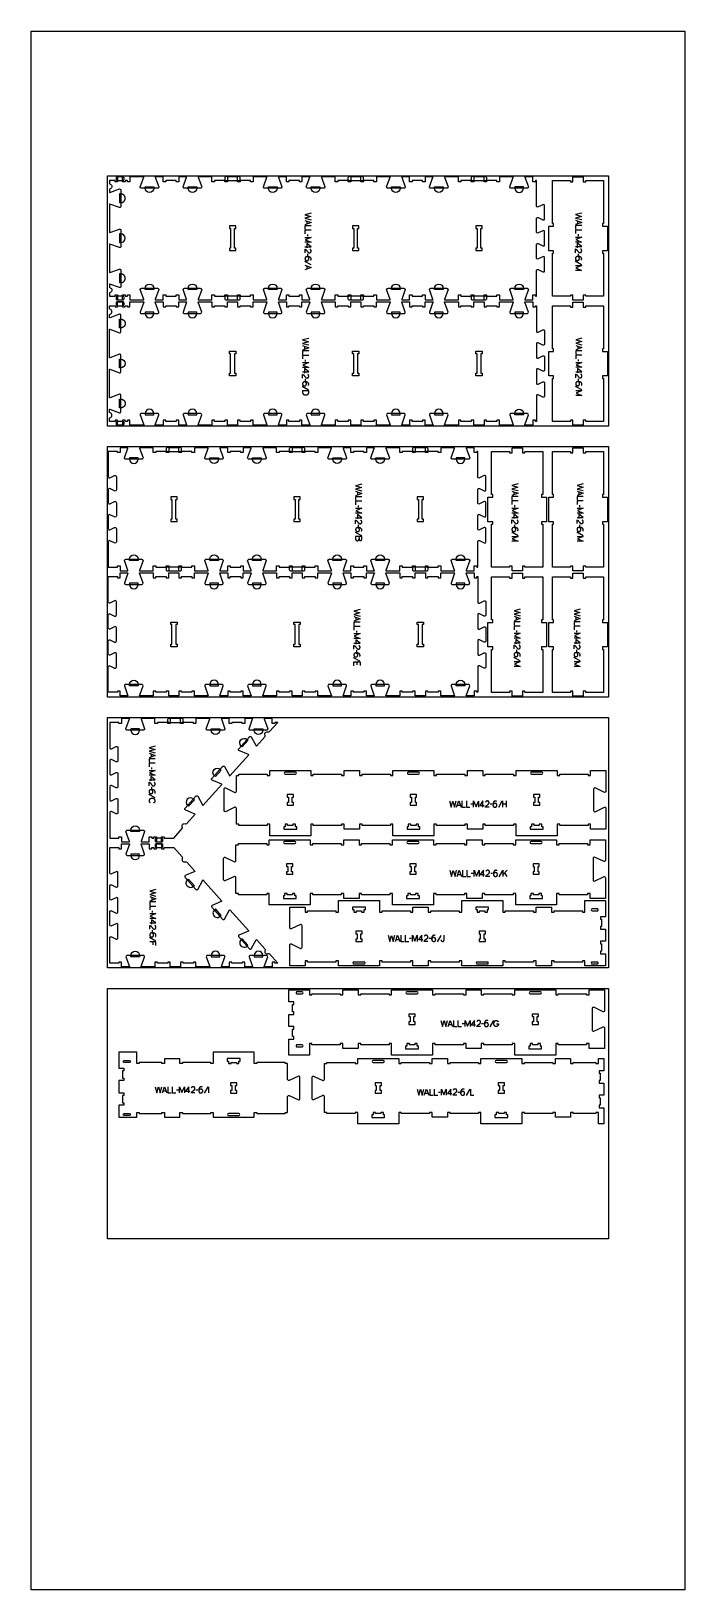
# Model space of a CAD drawing. Extents: x -4335 to -1151, y -27186 to -19593.
import ezdxf

# ---------------------------------------------------------------- set-up
doc = ezdxf.new("R2010")
doc.units = 0
for name, color, linetype in [('0_SHEET_SPRUCEPLY_2440X122', 1, 'CONTINUOUS'), ('1_ANYTOOL_1MMDEEP_LABELS_S', 2, 'CONTINUOUS'), ('3_ANYTOOL_CUTTHROUGH_INSID', 4, 'CONTINUOUS'), ('4_ANYTOOL_CUTTHROUGH_OUTSI', 5, 'CONTINUOUS'), ('5_ANYTOOL_HALF_MILL_9MM_IN', 3, 'CONTINUOUS'), ('DONOTCUT', 18, 'CONTINUOUS')]:
    doc.layers.add(name, color=color, linetype=linetype)

msp = doc.modelspace()

# ---------------------------------------------------------------- linework, layer by layer
at = {"layer": '0_SHEET_SPRUCEPLY_2440X122'}
for points in [[(-1522.9, -20296.7), (-1522.9, -21516.7), (-3962.9, -21516.7), (-3962.9, -20296.7)], [(-1522.9, -21616.7), (-1522.9, -22836.7), (-3962.9, -22836.7), (-3962.9, -21616.7)], [(-1522.9, -22936.7), (-1522.9, -24156.7), (-3962.9, -24156.7), (-3962.9, -22936.7)], [(-1522.9, -24256.7), (-1522.9, -25476.7), (-3962.9, -25476.7), (-3962.9, -24256.7)]]:
    msp.add_lwpolyline(points, close=True, dxfattribs=at)
at = {"layer": '1_ANYTOOL_1MMDEEP_LABELS_S'}
for points in [[(-2971.1, -20479.6), (-3001.1, -20487.3), (-2972, -20495.7), (-3001.1, -20504.2), (-2971.1, -20511.7)], [(-1653.4, -20478.6), (-1683.4, -20486.3), (-1654.3, -20494.8), (-1683.4, -20503.3), (-1653.4, -20510.8)], [(-3001.1, -20514.3), (-2971.1, -20525.2), (-3001.1, -20536.2)], [(-2971.1, -20540.5), (-3001.1, -20540.5), (-3001.1, -20557.6)], [(-2971.1, -20562.3), (-3001.1, -20562.3), (-3001.1, -20579.4)], [(-2991.5, -20517.8), (-2991.5, -20532.7)], [(-1683.4, -20513.3), (-1653.4, -20524.2), (-1683.4, -20535.3)], [(-1653.4, -20539.6), (-1683.4, -20539.6), (-1683.4, -20556.7)], [(-1653.4, -20561.4), (-1683.4, -20561.4), (-1683.4, -20578.5)], [(-1673.9, -20516.8), (-1673.9, -20531.7)], [(-3001.1, -20597.2), (-2971.1, -20597.2), (-2999.5, -20609.2), (-2971.2, -20621.2), (-3001.1, -20621.2)], [(-3001.1, -20642.8), (-2971, -20642.8), (-2992.4, -20626.8)], [(-2992.4, -20626.8), (-2992.4, -20648.6)], [(-2987.2, -20592.1), (-2987.3, -20583.3)], [(-1683.4, -20596.3), (-1653.4, -20596.3), (-1681.8, -20608.3), (-1653.6, -20620.3), (-1683.4, -20620.3)], [(-1683.4, -20641.8), (-1653.4, -20641.9), (-1674.8, -20625.8)], [(-1683.4, -20672), (-1683.3, -20653.7), (-1682.9, -20653.9), (-1682.7, -20654), (-1682.4, -20654.1), (-1682.2, -20654.1), (-1682, -20654.2), (-1681.8, -20654.3), (-1681.6, -20654.4), (-1681.4, -20654.5), (-1681.2, -20654.6), (-1681, -20654.7), (-1680.7, -20654.8), (-1680.5, -20655), (-1680.4, -20655.1), (-1680.2, -20655.2), (-1680, -20655.3), (-1679.8, -20655.4), (-1679.6, -20655.6), (-1679.4, -20655.7), (-1679.2, -20655.9), (-1679, -20656), (-1678.9, -20656.1), (-1678.7, -20656.3), (-1678.5, -20656.4), (-1678.3, -20656.6), (-1678.2, -20656.8), (-1678, -20656.9), (-1677.8, -20657.1), (-1677.7, -20657.3), (-1677.5, -20657.4), (-1677.2, -20657.8), (-1676, -20659.3), (-1674.8, -20660.8), (-1673.6, -20662.3), (-1672.5, -20663.8), (-1671.9, -20664.6), (-1671.4, -20665.3), (-1670.8, -20666), (-1670.2, -20666.7), (-1669.6, -20667.3), (-1669, -20668), (-1668.4, -20668.6), (-1667.8, -20669.2), (-1667.6, -20669.4), (-1667.5, -20669.5), (-1667.3, -20669.6), (-1667.1, -20669.8), (-1667, -20669.9), (-1666.8, -20670), (-1666.6, -20670.1), (-1666.5, -20670.2), (-1666.3, -20670.4), (-1666.1, -20670.5), (-1665.9, -20670.6), (-1665.8, -20670.7), (-1665.6, -20670.7), (-1665.4, -20670.8), (-1665.2, -20670.9), (-1665, -20671), (-1664.8, -20671.1), (-1664.6, -20671.1), (-1664.4, -20671.2), (-1664.2, -20671.2), (-1664, -20671.3), (-1663.8, -20671.3), (-1663.6, -20671.4), (-1663.4, -20671.4), (-1663.2, -20671.5), (-1663, -20671.5), (-1662.8, -20671.5), (-1662.5, -20671.5), (-1662.3, -20671.6), (-1662.1, -20671.6), (-1661.9, -20671.6), (-1661.7, -20671.6), (-1661.4, -20671.6), (-1661.2, -20671.6), (-1660.9, -20671.6), (-1660.7, -20671.5), (-1660.4, -20671.5), (-1660.2, -20671.5), (-1660, -20671.5), (-1659.8, -20671.4), (-1659.5, -20671.4), (-1659.3, -20671.3), (-1659.1, -20671.3), (-1658.9, -20671.2), (-1658.7, -20671.2), (-1658.5, -20671.1), (-1658.3, -20671), (-1658.1, -20670.9), (-1657.9, -20670.9), (-1657.7, -20670.8), (-1657.6, -20670.7), (-1657.4, -20670.6), (-1657.2, -20670.5), (-1657, -20670.4), (-1656.9, -20670.3), (-1656.7, -20670.2), (-1656.5, -20670), (-1656.4, -20669.9), (-1656.2, -20669.8), (-1656.1, -20669.6), (-1655.9, -20669.5), (-1655.8, -20669.4), (-1655.7, -20669.2), (-1655.5, -20669), (-1655.4, -20668.9), (-1655.3, -20668.7), (-1655.2, -20668.6), (-1655, -20668.4), (-1654.9, -20668.2), (-1654.8, -20668.1), (-1654.7, -20667.9), (-1654.6, -20667.7), (-1654.5, -20667.5), (-1654.4, -20667.3), (-1654.3, -20667.2), (-1654.2, -20667), (-1654.2, -20666.8), (-1654.1, -20666.6), (-1654, -20666.4), (-1654, -20666.2), (-1653.9, -20666), (-1653.8, -20665.8), (-1653.8, -20665.6), (-1653.7, -20665.4), (-1653.7, -20665.2), (-1653.6, -20664.9), (-1653.6, -20664.7), (-1653.6, -20664.5), (-1653.5, -20664.3), (-1653.5, -20664.1), (-1653.5, -20663.8), (-1653.5, -20663.6), (-1653.4, -20663.4), (-1653.4, -20663.1), (-1653.4, -20662.7), (-1653.4, -20662.3), (-1653.4, -20661.9), (-1653.5, -20661.6), (-1653.5, -20661.2), (-1653.6, -20660.9), (-1653.6, -20660.6), (-1653.7, -20660.2), (-1653.7, -20659.9), (-1653.8, -20659.6), (-1653.9, -20659.4), (-1653.9, -20659.3), (-1654, -20659.1), (-1654, -20659), (-1654.1, -20658.8), (-1654.1, -20658.7), (-1654.2, -20658.5), (-1654.3, -20658.4), (-1654.3, -20658.3), (-1654.4, -20658.1), (-1654.5, -20658), (-1654.5, -20657.8), (-1654.6, -20657.7), (-1654.7, -20657.6), (-1654.8, -20657.4), (-1654.9, -20657.3), (-1655, -20657.2), (-1655, -20657.1), (-1655.1, -20656.9), (-1655.2, -20656.8), (-1655.3, -20656.7), (-1655.4, -20656.6), (-1655.5, -20656.5), (-1655.6, -20656.3), (-1655.7, -20656.2), (-1655.8, -20656.1), (-1655.9, -20656), (-1656.1, -20655.9), (-1656.2, -20655.8), (-1656.3, -20655.7), (-1656.4, -20655.6), (-1656.5, -20655.5), (-1656.8, -20655.3), (-1657.1, -20655.1), (-1657.3, -20654.9), (-1657.6, -20654.7), (-1657.9, -20654.5), (-1658.2, -20654.3), (-1658.5, -20654.2)], [(-1674.8, -20625.8), (-1674.8, -20647.6)], [(-1669.5, -20591.1), (-1669.6, -20582.3)], [(-2971.6, -20731.4), (-3002.3, -20714.2)], [(-2972.5, -20708.6), (-2972.4, -20708.2), (-2972.2, -20707.9), (-2972.1, -20707.5), (-2971.9, -20707.2), (-2971.8, -20706.9), (-2971.7, -20706.5), (-2971.6, -20706.2), (-2971.5, -20705.8), (-2971.4, -20705.5), (-2971.3, -20705.1), (-2971.2, -20704.8), (-2971.2, -20704.4), (-2971.1, -20704.1), (-2971.1, -20703.7), (-2971.1, -20703.3), (-2971.1, -20703), (-2971.1, -20702.7), (-2971.1, -20702.4), (-2971.1, -20702), (-2971.2, -20701.7), (-2971.2, -20701.4), (-2971.2, -20701.1), (-2971.3, -20700.9), (-2971.3, -20700.6), (-2971.4, -20700.3), (-2971.5, -20700), (-2971.6, -20699.7), (-2971.7, -20699.5), (-2971.8, -20699.2), (-2971.9, -20698.9), (-2972, -20698.7), (-2972.1, -20698.4), (-2972.3, -20698.2), (-2972.4, -20697.9), (-2972.5, -20697.7), (-2972.7, -20697.4), (-2972.9, -20697.2), (-2973, -20697), (-2973.2, -20696.7), (-2973.4, -20696.5), (-2973.6, -20696.3), (-2973.8, -20696.1), (-2974, -20695.9), (-2974.3, -20695.7), (-2974.5, -20695.5), (-2974.7, -20695.3), (-2975, -20695.1), (-2975.2, -20694.9), (-2975.7, -20694.5), (-2976.3, -20694.2), (-2976.8, -20693.8), (-2977.3, -20693.5), (-2977.9, -20693.3), (-2978.4, -20693), (-2978.9, -20692.7), (-2979.5, -20692.5), (-2980, -20692.3), (-2980.6, -20692.1), (-2981.2, -20691.9), (-2981.7, -20691.8), (-2982.3, -20691.7), (-2982.9, -20691.5), (-2983.5, -20691.4), (-2984, -20691.4), (-2985.8, -20691.1), (-2986.1, -20691.1), (-2986.4, -20691.1), (-2986.7, -20691), (-2987.1, -20691), (-2987.8, -20691), (-2988.7, -20691), (-2989.3, -20691), (-2989.9, -20691), (-2990.4, -20691.1), (-2991, -20691.1), (-2991.6, -20691.2), (-2992.1, -20691.3), (-2992.4, -20691.4), (-2992.7, -20691.4), (-2993, -20691.5), (-2993.2, -20691.6), (-2993.5, -20691.7), (-2993.8, -20691.7), (-2994, -20691.8), (-2994.3, -20691.9), (-2994.6, -20692), (-2994.8, -20692.1), (-2995.1, -20692.2), (-2995.3, -20692.3), (-2995.6, -20692.4), (-2995.8, -20692.6), (-2996.1, -20692.7), (-2996.3, -20692.8), (-2996.6, -20692.9), (-2996.8, -20693.1), (-2997.1, -20693.2), (-2997.3, -20693.4), (-2997.5, -20693.5), (-2997.8, -20693.7), (-2998, -20693.8), (-2998.2, -20694), (-2998.3, -20694.1), (-2998.4, -20694.2), (-2998.5, -20694.3), (-2998.6, -20694.4), (-2998.7, -20694.5), (-2998.8, -20694.6), (-2998.9, -20694.7), (-2999, -20694.8), (-2999, -20694.9), (-2999.1, -20695), (-2999.2, -20695.1), (-2999.3, -20695.2), (-2999.4, -20695.3), (-2999.5, -20695.4), (-2999.5, -20695.5), (-2999.6, -20695.6), (-2999.7, -20695.7), (-2999.8, -20695.8), (-2999.8, -20695.9), (-2999.9, -20696), (-3000, -20696.3), (-3000.1, -20696.5), (-3000.3, -20696.8), (-3000.4, -20697), (-3000.5, -20697.3), (-3000.6, -20697.6), (-3000.6, -20697.8), (-3000.7, -20698.1), (-3000.8, -20698.4), (-3000.9, -20698.7), (-3000.9, -20699), (-3001, -20699.3), (-3001, -20699.6), (-3001, -20699.9), (-3001.1, -20700.3), (-3001.1, -20700.6), (-3001.1, -20700.9), (-3001.1, -20701.3), (-3001.1, -20701.5), (-3001.1, -20701.8), (-3001.1, -20702.1), (-3001, -20702.3), (-3001, -20702.6), (-3001, -20702.8), (-3001, -20703.1), (-3000.9, -20703.3), (-3000.9, -20703.6), (-3000.8, -20703.8), (-3000.8, -20704.1), (-3000.7, -20704.3), (-3000.7, -20704.5), (-3000.6, -20704.8), (-3000.5, -20705), (-3000.4, -20705.2), (-3000.4, -20705.4), (-3000.3, -20705.6), (-3000.2, -20705.8), (-3000.1, -20706), (-3000, -20706.2), (-2999.9, -20706.4), (-2999.7, -20706.6), (-2999.6, -20706.8), (-2999.5, -20707), (-2999.4, -20707.2), (-2999.2, -20707.4), (-2999.1, -20707.6), (-2998.9, -20707.7), (-2998.8, -20707.9), (-2998.6, -20708.1), (-2998.5, -20708.2), (-2998.3, -20708.4), (-2998.1, -20708.6), (-2998, -20708.7), (-2997.8, -20708.8), (-2997.6, -20709), (-2997.4, -20709.1), (-2997.3, -20709.2), (-2997.1, -20709.4), (-2996.9, -20709.5), (-2996.7, -20709.6), (-2996.5, -20709.7), (-2996.3, -20709.8), (-2996.1, -20709.9), (-2995.9, -20710), (-2995.7, -20710.1), (-2995.4, -20710.2), (-2995.2, -20710.3), (-2995, -20710.3), (-2994.8, -20710.4), (-2994.6, -20710.5), (-2994.3, -20710.5), (-2994.1, -20710.6), (-2993.9, -20710.6), (-2993.6, -20710.7), (-2993.4, -20710.7), (-2993.1, -20710.7), (-2992.9, -20710.8), (-2992.6, -20710.8), (-2992.4, -20710.8), (-2992.1, -20710.8), (-2991.8, -20710.8), (-2991.6, -20710.8), (-2991.3, -20710.8), (-2991, -20710.8), (-2990.8, -20710.8), (-2990.5, -20710.8), (-2990.3, -20710.8), (-2990, -20710.7), (-2989.8, -20710.7), (-2989.5, -20710.7), (-2989.3, -20710.6), (-2989, -20710.6), (-2988.8, -20710.5), (-2988.6, -20710.5), (-2988.3, -20710.4), (-2988.1, -20710.3), (-2987.9, -20710.2), (-2987.7, -20710.2), (-2987.5, -20710.1), (-2987.3, -20710), (-2987.1, -20709.9), (-2986.9, -20709.8), (-2986.7, -20709.7), (-2986.5, -20709.6), (-2986.3, -20709.5), (-2986.1, -20709.3), (-2985.9, -20709.2), (-2985.8, -20709.1), (-2985.6, -20708.9), (-2985.4, -20708.8), (-2985.3, -20708.6), (-2985.1, -20708.5), (-2985, -20708.3), (-2984.8, -20708.2), (-2984.7, -20708), (-2984.5, -20707.8), (-2984.4, -20707.7), (-2984.2, -20707.5), (-2984.1, -20707.3), (-2984, -20707.1), (-2983.9, -20706.9), (-2983.8, -20706.7), (-2983.6, -20706.5), (-2983.5, -20706.4), (-2983.4, -20706.2), (-2983.3, -20706), (-2983.2, -20705.7), (-2983.2, -20705.5), (-2983.1, -20705.3), (-2983, -20705.1), (-2982.9, -20704.9), (-2982.9, -20704.7), (-2982.8, -20704.4), (-2982.7, -20704.2), (-2982.7, -20704), (-2982.6, -20703.7), (-2982.6, -20703.5), (-2982.6, -20703.3), (-2982.5, -20703), (-2982.5, -20702.8), (-2982.5, -20702.5), (-2982.4, -20702.3), (-2982.4, -20702), (-2982.4, -20701.8), (-2982.4, -20701.5), (-2982.4, -20701.2), (-2982.4, -20700.8), (-2982.4, -20700.3), (-2982.5, -20700.1), (-2982.5, -20699.8), (-2982.5, -20699.6), (-2982.5, -20699.4), (-2982.6, -20699.2), (-2982.6, -20699), (-2982.6, -20698.8), (-2982.7, -20698.6), (-2982.7, -20698.4), (-2982.8, -20698.2), (-2982.8, -20698), (-2982.9, -20697.8), (-2982.9, -20697.6), (-2983, -20697.4), (-2983.1, -20697.2), (-2983.2, -20697), (-2983.2, -20696.8), (-2983.3, -20696.7), (-2983.4, -20696.5), (-2983.5, -20696.3), (-2983.6, -20696.1), (-2983.7, -20696), (-2983.8, -20695.8), (-2983.9, -20695.7), (-2984, -20695.5), (-2984.1, -20695.3), (-2984.2, -20695.2), (-2984.3, -20695), (-2984.5, -20694.9), (-2984.6, -20694.7), (-2984.7, -20694.6), (-2984.8, -20694.5), (-2985.1, -20694.2), (-2985.4, -20693.9), (-2985.7, -20693.6), (-2986, -20693.4), (-2986.3, -20693.1), (-2986.7, -20692.8), (-2987, -20692.6), (-2987.4, -20692.4), (-2987.8, -20692.1), (-2988.2, -20691.9), (-2988.6, -20691.7), (-2989, -20691.4), (-2989.5, -20691.2), (-2989.9, -20691)], [(-3001, -20673), (-3001, -20654.7), (-3000.5, -20654.8), (-3000.3, -20654.9), (-3000.1, -20655), (-2999.9, -20655.1), (-2999.7, -20655.2), (-2999.4, -20655.3), (-2999.2, -20655.4), (-2999, -20655.5), (-2998.8, -20655.6), (-2998.6, -20655.7), (-2998.4, -20655.8), (-2998.2, -20655.9), (-2998, -20656), (-2997.8, -20656.1), (-2997.6, -20656.3), (-2997.4, -20656.4), (-2997.2, -20656.5), (-2997.1, -20656.7), (-2996.9, -20656.8), (-2996.7, -20656.9), (-2996.5, -20657.1), (-2996.3, -20657.2), (-2996.2, -20657.4), (-2996, -20657.5), (-2995.8, -20657.7), (-2995.7, -20657.9), (-2995.5, -20658), (-2995.3, -20658.2), (-2995.2, -20658.4), (-2994.9, -20658.7), (-2993.6, -20660.2), (-2992.4, -20661.7), (-2991.3, -20663.2), (-2990.2, -20664.7), (-2989.6, -20665.5), (-2989, -20666.2), (-2988.5, -20666.9), (-2987.9, -20667.6), (-2987.3, -20668.3), (-2986.7, -20668.9), (-2986.1, -20669.6), (-2985.4, -20670.2), (-2985.3, -20670.3), (-2985.1, -20670.4), (-2985, -20670.6), (-2984.8, -20670.7), (-2984.6, -20670.8), (-2984.5, -20671), (-2984.3, -20671.1), (-2984.1, -20671.2), (-2984, -20671.3), (-2983.8, -20671.4), (-2983.6, -20671.5), (-2983.4, -20671.6), (-2983.2, -20671.7), (-2983, -20671.8), (-2982.9, -20671.8), (-2982.7, -20671.9), (-2982.5, -20672), (-2982.3, -20672.1), (-2982.1, -20672.1), (-2981.9, -20672.2), (-2981.7, -20672.2), (-2981.5, -20672.3), (-2981.3, -20672.3), (-2981.1, -20672.4), (-2980.9, -20672.4), (-2980.6, -20672.4), (-2980.4, -20672.5), (-2980.2, -20672.5), (-2980, -20672.5), (-2979.8, -20672.5), (-2979.5, -20672.5), (-2979.3, -20672.5), (-2979.1, -20672.5), (-2978.8, -20672.5), (-2978.6, -20672.5), (-2978.3, -20672.5), (-2978.1, -20672.5), (-2977.9, -20672.4), (-2977.6, -20672.4), (-2977.4, -20672.4), (-2977.2, -20672.3), (-2977, -20672.3), (-2976.8, -20672.2), (-2976.6, -20672.2), (-2976.4, -20672.1), (-2976.2, -20672), (-2976, -20672), (-2975.8, -20671.9), (-2975.6, -20671.8), (-2975.4, -20671.7), (-2975.2, -20671.6), (-2975, -20671.5), (-2974.9, -20671.4), (-2974.7, -20671.3), (-2974.5, -20671.2), (-2974.4, -20671.1), (-2974.2, -20671), (-2974, -20670.8), (-2973.9, -20670.7), (-2973.7, -20670.6), (-2973.6, -20670.4), (-2973.5, -20670.3), (-2973.3, -20670.1), (-2973.2, -20670), (-2973.1, -20669.8), (-2972.9, -20669.7), (-2972.8, -20669.5), (-2972.7, -20669.3), (-2972.6, -20669.2), (-2972.5, -20669), (-2972.4, -20668.8), (-2972.3, -20668.6), (-2972.2, -20668.5), (-2972.1, -20668.3), (-2972, -20668.1), (-2971.9, -20667.9), (-2971.8, -20667.7), (-2971.8, -20667.5), (-2971.7, -20667.3), (-2971.6, -20667.1), (-2971.6, -20666.9), (-2971.5, -20666.7), (-2971.4, -20666.5), (-2971.4, -20666.3), (-2971.3, -20666.1), (-2971.3, -20665.9), (-2971.3, -20665.7), (-2971.2, -20665.4), (-2971.2, -20665.2), (-2971.2, -20665), (-2971.1, -20664.8), (-2971.1, -20664.5), (-2971.1, -20664.3), (-2971.1, -20664.1), (-2971.1, -20663.6), (-2971.1, -20663.2), (-2971.1, -20662.9), (-2971.1, -20662.5), (-2971.2, -20662.2), (-2971.2, -20661.8), (-2971.3, -20661.5), (-2971.3, -20661.2), (-2971.4, -20660.9), (-2971.5, -20660.5), (-2971.5, -20660.4), (-2971.6, -20660.2), (-2971.6, -20660.1), (-2971.7, -20659.9), (-2971.7, -20659.8), (-2971.8, -20659.6), (-2971.9, -20659.5), (-2971.9, -20659.3), (-2972, -20659.2), (-2972.1, -20659.1), (-2972.1, -20658.9), (-2972.2, -20658.8), (-2972.3, -20658.7), (-2972.4, -20658.5), (-2972.4, -20658.4), (-2972.5, -20658.3), (-2972.6, -20658.1), (-2972.7, -20658), (-2972.8, -20657.9), (-2972.9, -20657.8), (-2973, -20657.6), (-2973.1, -20657.5), (-2973.2, -20657.4), (-2973.3, -20657.3), (-2973.4, -20657.2), (-2973.5, -20657), (-2973.6, -20656.9), (-2973.7, -20656.8), (-2973.8, -20656.7), (-2974, -20656.6), (-2974.1, -20656.5), (-2974.2, -20656.4), (-2974.5, -20656.2), (-2974.7, -20656), (-2975, -20655.8), (-2975.3, -20655.6), (-2975.6, -20655.4), (-2975.9, -20655.3), (-2976.2, -20655.1)], [(-2987.2, -20686.7), (-2987.3, -20677.9)], [(-1653.9, -20730.5), (-1684.7, -20713.3)], [(-1654.9, -20707.6), (-1654.7, -20707.3), (-1654.5, -20706.9), (-1654.4, -20706.6), (-1654.2, -20706.3), (-1654.1, -20705.9), (-1654, -20705.6), (-1653.9, -20705.2), (-1653.8, -20704.9), (-1653.7, -20704.5), (-1653.6, -20704.2), (-1653.6, -20703.8), (-1653.5, -20703.5), (-1653.5, -20703.1), (-1653.5, -20702.8), (-1653.4, -20702.4), (-1653.4, -20702), (-1653.4, -20701.7), (-1653.4, -20701.4), (-1653.5, -20701.1), (-1653.5, -20700.8), (-1653.5, -20700.5), (-1653.6, -20700.2), (-1653.6, -20699.9), (-1653.7, -20699.6), (-1653.8, -20699.3), (-1653.8, -20699.1), (-1653.9, -20698.8), (-1654, -20698.5), (-1654.1, -20698.2), (-1654.2, -20698), (-1654.3, -20697.7), (-1654.5, -20697.5), (-1654.6, -20697.2), (-1654.7, -20697), (-1654.9, -20696.7), (-1655, -20696.5), (-1655.2, -20696.3), (-1655.4, -20696), (-1655.6, -20695.8), (-1655.8, -20695.6), (-1656, -20695.4), (-1656.2, -20695.1), (-1656.4, -20694.9), (-1656.6, -20694.7), (-1656.8, -20694.5), (-1657.1, -20694.3), (-1657.3, -20694.1), (-1657.6, -20693.9), (-1658.1, -20693.6), (-1658.6, -20693.2), (-1659.1, -20692.9), (-1659.7, -20692.6), (-1660.2, -20692.3), (-1660.7, -20692), (-1661.3, -20691.8), (-1661.8, -20691.6), (-1662.4, -20691.4), (-1662.9, -20691.2), (-1663.5, -20691), (-1664.1, -20690.8), (-1664.6, -20690.7), (-1665.2, -20690.6), (-1665.8, -20690.5), (-1666.4, -20690.4), (-1668.2, -20690.2), (-1668.4, -20690.2), (-1668.7, -20690.1), (-1669.1, -20690.1), (-1669.4, -20690.1), (-1670.2, -20690.1), (-1671, -20690), (-1671.6, -20690.1), (-1672.2, -20690.1), (-1672.8, -20690.1), (-1673.4, -20690.2), (-1673.9, -20690.3), (-1674.5, -20690.4), (-1674.8, -20690.4), (-1675, -20690.5), (-1675.3, -20690.6), (-1675.6, -20690.6), (-1675.8, -20690.7), (-1676.1, -20690.8), (-1676.4, -20690.9), (-1676.6, -20691), (-1676.9, -20691.1), (-1677.2, -20691.2), (-1677.4, -20691.3), (-1677.7, -20691.4), (-1677.9, -20691.5), (-1678.2, -20691.6), (-1678.4, -20691.7), (-1678.7, -20691.9), (-1678.9, -20692), (-1679.2, -20692.1), (-1679.4, -20692.3), (-1679.6, -20692.4), (-1679.9, -20692.6), (-1680.1, -20692.7), (-1680.3, -20692.9), (-1680.5, -20693.1), (-1680.6, -20693.2), (-1680.7, -20693.2), (-1680.8, -20693.3), (-1680.9, -20693.4), (-1681, -20693.5), (-1681.1, -20693.6), (-1681.2, -20693.7), (-1681.3, -20693.8), (-1681.4, -20693.9), (-1681.5, -20694), (-1681.6, -20694.1), (-1681.6, -20694.2), (-1681.7, -20694.3), (-1681.8, -20694.4), (-1681.9, -20694.5), (-1681.9, -20694.7), (-1682, -20694.8), (-1682.1, -20694.9), (-1682.2, -20695), (-1682.2, -20695.1), (-1682.4, -20695.3), (-1682.5, -20695.6), (-1682.6, -20695.8), (-1682.7, -20696.1), (-1682.8, -20696.4), (-1682.9, -20696.6), (-1683, -20696.9), (-1683.1, -20697.2), (-1683.1, -20697.5), (-1683.2, -20697.8), (-1683.2, -20698.1), (-1683.3, -20698.4), (-1683.3, -20698.7), (-1683.4, -20699), (-1683.4, -20699.3), (-1683.4, -20699.7), (-1683.4, -20700), (-1683.4, -20700.3), (-1683.4, -20700.6), (-1683.4, -20700.9), (-1683.4, -20701.1), (-1683.4, -20701.4), (-1683.4, -20701.7), (-1683.3, -20701.9), (-1683.3, -20702.2), (-1683.3, -20702.4), (-1683.2, -20702.6), (-1683.2, -20702.9), (-1683.1, -20703.1), (-1683.1, -20703.4), (-1683, -20703.6), (-1682.9, -20703.8), (-1682.9, -20704), (-1682.8, -20704.3), (-1682.7, -20704.5), (-1682.6, -20704.7), (-1682.5, -20704.9), (-1682.4, -20705.1), (-1682.3, -20705.3), (-1682.2, -20705.5), (-1682.1, -20705.7), (-1682, -20705.9), (-1681.8, -20706.1), (-1681.7, -20706.3), (-1681.6, -20706.4), (-1681.4, -20706.6), (-1681.3, -20706.8), (-1681.1, -20707), (-1681, -20707.1), (-1680.8, -20707.3), (-1680.6, -20707.5), (-1680.5, -20707.6), (-1680.3, -20707.8), (-1680.1, -20707.9), (-1680, -20708), (-1679.8, -20708.2), (-1679.6, -20708.3), (-1679.4, -20708.4), (-1679.2, -20708.5), (-1679, -20708.7), (-1678.8, -20708.8), (-1678.6, -20708.9), (-1678.4, -20709), (-1678.2, -20709.1), (-1678, -20709.2), (-1677.8, -20709.2), (-1677.6, -20709.3), (-1677.3, -20709.4), (-1677.1, -20709.5), (-1676.9, -20709.5), (-1676.7, -20709.6), (-1676.4, -20709.6), (-1676.2, -20709.7), (-1676, -20709.7), (-1675.7, -20709.8), (-1675.5, -20709.8), (-1675.2, -20709.8), (-1675, -20709.8), (-1674.7, -20709.9), (-1674.4, -20709.9), (-1674.2, -20709.9), (-1673.9, -20709.9), (-1673.6, -20709.9), (-1673.4, -20709.9), (-1673.1, -20709.9), (-1672.9, -20709.8), (-1672.6, -20709.8), (-1672.3, -20709.8), (-1672.1, -20709.8), (-1671.9, -20709.7), (-1671.6, -20709.7), (-1671.4, -20709.6), (-1671.1, -20709.6), (-1670.9, -20709.5), (-1670.7, -20709.5), (-1670.5, -20709.4), (-1670.2, -20709.3), (-1670, -20709.2), (-1669.8, -20709.1), (-1669.6, -20709), (-1669.4, -20709), (-1669.2, -20708.9), (-1669, -20708.7), (-1668.8, -20708.6), (-1668.6, -20708.5), (-1668.5, -20708.4), (-1668.3, -20708.3), (-1668.1, -20708.1), (-1667.9, -20708), (-1667.8, -20707.9), (-1667.6, -20707.7), (-1667.4, -20707.6), (-1667.3, -20707.4), (-1667.1, -20707.2), (-1667, -20707.1), (-1666.9, -20706.9), (-1666.7, -20706.7), (-1666.6, -20706.5), (-1666.5, -20706.4), (-1666.3, -20706.2), (-1666.2, -20706), (-1666.1, -20705.8), (-1666, -20705.6), (-1665.9, -20705.4), (-1665.8, -20705.2), (-1665.7, -20705), (-1665.6, -20704.8), (-1665.5, -20704.6), (-1665.4, -20704.4), (-1665.3, -20704.2), (-1665.3, -20703.9), (-1665.2, -20703.7), (-1665.1, -20703.5), (-1665.1, -20703.3), (-1665, -20703), (-1665, -20702.8), (-1664.9, -20702.6), (-1664.9, -20702.3), (-1664.9, -20702.1), (-1664.8, -20701.8), (-1664.8, -20701.6), (-1664.8, -20701.3), (-1664.8, -20701.1), (-1664.8, -20700.8), (-1664.7, -20700.6), (-1664.7, -20700.3), (-1664.7, -20699.8), (-1664.8, -20699.4), (-1664.8, -20699.1), (-1664.8, -20698.9), (-1664.8, -20698.7), (-1664.9, -20698.5), (-1664.9, -20698.3), (-1664.9, -20698), (-1665, -20697.8), (-1665, -20697.6), (-1665.1, -20697.4), (-1665.1, -20697.2), (-1665.2, -20697), (-1665.2, -20696.8), (-1665.3, -20696.6), (-1665.4, -20696.5), (-1665.4, -20696.3), (-1665.5, -20696.1), (-1665.6, -20695.9), (-1665.7, -20695.7), (-1665.7, -20695.5), (-1665.8, -20695.4), (-1665.9, -20695.2), (-1666, -20695), (-1666.1, -20694.9), (-1666.2, -20694.7), (-1666.3, -20694.6), (-1666.4, -20694.4), (-1666.6, -20694.2), (-1666.7, -20694.1), (-1666.8, -20693.9), (-1666.9, -20693.8), (-1667, -20693.7), (-1667.2, -20693.5), (-1667.5, -20693.2), (-1667.7, -20693), (-1668, -20692.7), (-1668.4, -20692.4), (-1668.7, -20692.2), (-1669, -20691.9), (-1669.4, -20691.7), (-1669.8, -20691.4), (-1670.1, -20691.2), (-1670.5, -20690.9), (-1670.9, -20690.7), (-1671.4, -20690.5), (-1671.8, -20690.3), (-1672.2, -20690.1)], [(-1669.5, -20685.8), (-1669.6, -20677)], [(-3001.1, -20733.1), (-2971.1, -20744), (-3001.1, -20755.1)], [(-2991.5, -20736.6), (-2991.5, -20751.5)], [(-1683.4, -20733.9), (-1653.4, -20733.9), (-1681.8, -20745.9), (-1653.6, -20757.9), (-1683.4, -20757.9)], [(-2982.8, -21089.5), (-3012.8, -21097.2), (-2983.7, -21105.6), (-3012.8, -21114.1), (-2982.8, -21121.6)], [(-1652.3, -21088.6), (-1682.3, -21096.3), (-1653.2, -21104.8), (-1682.3, -21113.3), (-1652.3, -21120.8)], [(-3012.8, -21124.2), (-2982.8, -21135.1), (-3012.8, -21146.1)], [(-2982.8, -21150.4), (-3012.8, -21150.4), (-3012.8, -21167.5)], [(-2982.8, -21172.2), (-3012.8, -21172.2), (-3012.8, -21189.3)], [(-3003.3, -21127.7), (-3003.3, -21142.6)], [(-1682.3, -21123.3), (-1652.3, -21134.2), (-1682.3, -21145.3)], [(-1652.3, -21149.6), (-1682.3, -21149.6), (-1682.3, -21166.7)], [(-1652.3, -21171.4), (-1682.3, -21171.4), (-1682.3, -21188.5)], [(-1672.7, -21126.8), (-1672.7, -21141.7)], [(-3012.8, -21207.1), (-2982.8, -21207.1), (-3011.2, -21219.1), (-2982.9, -21231.1), (-3012.8, -21231.1)], [(-3012.8, -21252.7), (-2982.8, -21252.7), (-3004.2, -21236.7)], [(-3004.2, -21236.7), (-3004.2, -21258.5)], [(-2998.9, -21202), (-2999, -21193.2)], [(-1682.3, -21206.3), (-1652.3, -21206.3), (-1680.7, -21218.3), (-1652.4, -21230.3), (-1682.3, -21230.3)], [(-1682.3, -21251.8), (-1652.2, -21251.9), (-1673.6, -21235.8)], [(-1673.6, -21235.8), (-1673.6, -21257.6)], [(-1668.4, -21201.1), (-1668.5, -21192.3)], [(-2983.3, -21341.3), (-3014.1, -21324.1)], [(-3012.8, -21282.9), (-3012.7, -21264.6), (-3012.3, -21264.7), (-3012, -21264.8), (-3011.8, -21264.9), (-3011.6, -21265), (-3011.4, -21265.1), (-3011.2, -21265.2), (-3011, -21265.3), (-3010.7, -21265.4), (-3010.5, -21265.5), (-3010.3, -21265.6), (-3010.1, -21265.7), (-3009.9, -21265.8), (-3009.7, -21265.9), (-3009.5, -21266), (-3009.3, -21266.2), (-3009.2, -21266.3), (-3009, -21266.4), (-3008.8, -21266.6), (-3008.6, -21266.7), (-3008.4, -21266.8), (-3008.2, -21267), (-3008.1, -21267.1), (-3007.9, -21267.3), (-3007.7, -21267.5), (-3007.5, -21267.6), (-3007.4, -21267.8), (-3007.2, -21267.9), (-3007, -21268.1), (-3006.9, -21268.3), (-3006.6, -21268.7), (-3005.4, -21270.1), (-3004.2, -21271.6), (-3003, -21273.1), (-3001.9, -21274.7), (-3001.3, -21275.4), (-3000.8, -21276.1), (-3000.2, -21276.8), (-2999.6, -21277.5), (-2999, -21278.2), (-2998.4, -21278.8), (-2997.8, -21279.5), (-2997.2, -21280.1), (-2997, -21280.2), (-2996.9, -21280.4), (-2996.7, -21280.5), (-2996.5, -21280.6), (-2996.4, -21280.8), (-2996.2, -21280.9), (-2996, -21281), (-2995.9, -21281.1), (-2995.7, -21281.2), (-2995.5, -21281.3), (-2995.3, -21281.4), (-2995.1, -21281.5), (-2995, -21281.6), (-2994.8, -21281.7), (-2994.6, -21281.8), (-2994.4, -21281.8), (-2994.2, -21281.9), (-2994, -21282), (-2993.8, -21282), (-2993.6, -21282.1), (-2993.4, -21282.2), (-2993.2, -21282.2), (-2993, -21282.2), (-2992.8, -21282.3), (-2992.6, -21282.3), (-2992.4, -21282.3), (-2992.1, -21282.4), (-2991.9, -21282.4), (-2991.7, -21282.4), (-2991.5, -21282.4), (-2991.3, -21282.4), (-2991, -21282.4), (-2990.8, -21282.4), (-2990.5, -21282.4), (-2990.3, -21282.4), (-2990.1, -21282.4), (-2989.8, -21282.4), (-2989.6, -21282.3), (-2989.4, -21282.3), (-2989.1, -21282.3), (-2988.9, -21282.2), (-2988.7, -21282.2), (-2988.5, -21282.1), (-2988.3, -21282.1), (-2988.1, -21282), (-2987.9, -21281.9), (-2987.7, -21281.9), (-2987.5, -21281.8), (-2987.3, -21281.7), (-2987.1, -21281.6), (-2986.9, -21281.5), (-2986.8, -21281.4), (-2986.6, -21281.3), (-2986.4, -21281.2), (-2986.2, -21281.1), (-2986.1, -21281), (-2985.9, -21280.9), (-2985.8, -21280.8), (-2985.6, -21280.6), (-2985.5, -21280.5), (-2985.3, -21280.4), (-2985.2, -21280.2), (-2985, -21280.1), (-2984.9, -21279.9), (-2984.8, -21279.7), (-2984.7, -21279.6), (-2984.5, -21279.4), (-2984.4, -21279.2), (-2984.3, -21279.1), (-2984.2, -21278.9), (-2984.1, -21278.7), (-2984, -21278.6), (-2983.9, -21278.4), (-2983.8, -21278.2), (-2983.7, -21278), (-2983.6, -21277.8), (-2983.6, -21277.6), (-2983.5, -21277.4), (-2983.4, -21277.2), (-2983.3, -21277), (-2983.3, -21276.8), (-2983.2, -21276.6), (-2983.2, -21276.4), (-2983.1, -21276.2), (-2983.1, -21276), (-2983, -21275.8), (-2983, -21275.6), (-2982.9, -21275.4), (-2982.9, -21275.1), (-2982.9, -21274.9), (-2982.9, -21274.7), (-2982.8, -21274.5), (-2982.8, -21274.2), (-2982.8, -21274), (-2982.8, -21273.5), (-2982.8, -21273.1), (-2982.8, -21272.8), (-2982.9, -21272.4), (-2982.9, -21272.1), (-2982.9, -21271.7), (-2983, -21271.4), (-2983.1, -21271.1), (-2983.1, -21270.8), (-2983.2, -21270.5), (-2983.3, -21270.3), (-2983.3, -21270.1), (-2983.4, -21270), (-2983.4, -21269.8), (-2983.5, -21269.7), (-2983.5, -21269.5), (-2983.6, -21269.4), (-2983.7, -21269.3), (-2983.7, -21269.1), (-2983.8, -21269), (-2983.9, -21268.8), (-2983.9, -21268.7), (-2984, -21268.6), (-2984.1, -21268.4), (-2984.2, -21268.3), (-2984.2, -21268.2), (-2984.3, -21268), (-2984.4, -21267.9), (-2984.5, -21267.8), (-2984.6, -21267.7), (-2984.7, -21267.5), (-2984.8, -21267.4), (-2984.9, -21267.3), (-2985, -21267.2), (-2985.1, -21267.1), (-2985.2, -21267), (-2985.3, -21266.9), (-2985.4, -21266.7), (-2985.6, -21266.6), (-2985.7, -21266.5), (-2985.8, -21266.4), (-2985.9, -21266.3), (-2986.2, -21266.1), (-2986.4, -21265.9), (-2986.7, -21265.7), (-2987, -21265.5), (-2987.3, -21265.4), (-2987.6, -21265.2), (-2987.9, -21265)], [(-2984.3, -21318.5), (-2984.1, -21318.1), (-2983.9, -21317.8), (-2983.8, -21317.5), (-2983.6, -21317.1), (-2983.5, -21316.8), (-2983.4, -21316.4), (-2983.3, -21316.1), (-2983.2, -21315.7), (-2983.1, -21315.4), (-2983, -21315), (-2983, -21314.7), (-2982.9, -21314.3), (-2982.9, -21314), (-2982.8, -21313.6), (-2982.8, -21313.3), (-2982.8, -21312.9), (-2982.8, -21312.6), (-2982.8, -21312.3), (-2982.8, -21312), (-2982.9, -21311.7), (-2982.9, -21311.4), (-2983, -21311.1), (-2983, -21310.8), (-2983.1, -21310.5), (-2983.1, -21310.2), (-2983.2, -21309.9), (-2983.3, -21309.6), (-2983.4, -21309.4), (-2983.5, -21309.1), (-2983.6, -21308.8), (-2983.7, -21308.6), (-2983.8, -21308.3), (-2984, -21308.1), (-2984.1, -21307.8), (-2984.3, -21307.6), (-2984.4, -21307.3), (-2984.6, -21307.1), (-2984.8, -21306.9), (-2984.9, -21306.7), (-2985.1, -21306.4), (-2985.3, -21306.2), (-2985.5, -21306), (-2985.8, -21305.8), (-2986, -21305.6), (-2986.2, -21305.4), (-2986.4, -21305.2), (-2986.7, -21305), (-2986.9, -21304.8), (-2987.5, -21304.4), (-2988, -21304.1), (-2988.5, -21303.8), (-2989, -21303.5), (-2989.6, -21303.2), (-2990.1, -21302.9), (-2990.7, -21302.7), (-2991.2, -21302.4), (-2991.8, -21302.2), (-2992.3, -21302), (-2992.9, -21301.9), (-2993.5, -21301.7), (-2994, -21301.6), (-2994.6, -21301.5), (-2995.2, -21301.4), (-2995.8, -21301.3), (-2997.6, -21301.1), (-2997.8, -21301), (-2998.1, -21301), (-2998.5, -21301), (-2998.8, -21300.9), (-2999.5, -21300.9), (-3000.4, -21300.9), (-3001, -21300.9), (-3001.6, -21300.9), (-3002.2, -21301), (-3002.7, -21301), (-3003.3, -21301.1), (-3003.9, -21301.2), (-3004.1, -21301.3), (-3004.4, -21301.4), (-3004.7, -21301.4), (-3005, -21301.5), (-3005.2, -21301.6), (-3005.5, -21301.7), (-3005.8, -21301.7), (-3006, -21301.8), (-3006.3, -21301.9), (-3006.5, -21302), (-3006.8, -21302.1), (-3007.1, -21302.2), (-3007.3, -21302.4), (-3007.6, -21302.5), (-3007.8, -21302.6), (-3008.1, -21302.7), (-3008.3, -21302.9), (-3008.5, -21303), (-3008.8, -21303.1), (-3009, -21303.3), (-3009.3, -21303.4), (-3009.5, -21303.6), (-3009.7, -21303.8), (-3009.9, -21303.9), (-3010, -21304), (-3010.1, -21304.1), (-3010.2, -21304.2), (-3010.3, -21304.3), (-3010.4, -21304.4), (-3010.5, -21304.5), (-3010.6, -21304.6), (-3010.7, -21304.7), (-3010.8, -21304.8), (-3010.9, -21304.9), (-3010.9, -21305), (-3011, -21305.1), (-3011.1, -21305.2), (-3011.2, -21305.3), (-3011.3, -21305.4), (-3011.3, -21305.5), (-3011.4, -21305.6), (-3011.5, -21305.7), (-3011.5, -21305.8), (-3011.6, -21306), (-3011.7, -21306.2), (-3011.9, -21306.4), (-3012, -21306.7), (-3012.1, -21307), (-3012.2, -21307.2), (-3012.3, -21307.5), (-3012.4, -21307.8), (-3012.4, -21308), (-3012.5, -21308.3), (-3012.6, -21308.6), (-3012.6, -21308.9), (-3012.7, -21309.2), (-3012.7, -21309.5), (-3012.8, -21309.9), (-3012.8, -21310.2), (-3012.8, -21310.5), (-3012.8, -21310.8), (-3012.8, -21311.2), (-3012.8, -21311.5), (-3012.8, -21311.7), (-3012.8, -21312), (-3012.8, -21312.3), (-3012.7, -21312.5), (-3012.7, -21312.8), (-3012.7, -21313), (-3012.6, -21313.3), (-3012.6, -21313.5), (-3012.6, -21313.7), (-3012.5, -21314), (-3012.4, -21314.2), (-3012.4, -21314.4), (-3012.3, -21314.7), (-3012.2, -21314.9), (-3012.2, -21315.1), (-3012.1, -21315.3), (-3012, -21315.5), (-3011.9, -21315.8), (-3011.8, -21316), (-3011.7, -21316.2), (-3011.6, -21316.4), (-3011.5, -21316.6), (-3011.3, -21316.7), (-3011.2, -21316.9), (-3011.1, -21317.1), (-3010.9, -21317.3), (-3010.8, -21317.5), (-3010.7, -21317.6), (-3010.5, -21317.8), (-3010.4, -21318), (-3010.2, -21318.2), (-3010, -21318.3), (-3009.9, -21318.5), (-3009.7, -21318.6), (-3009.5, -21318.8), (-3009.3, -21318.9), (-3009.2, -21319), (-3009, -21319.2), (-3008.8, -21319.3), (-3008.6, -21319.4), (-3008.4, -21319.5), (-3008.2, -21319.6), (-3008, -21319.7), (-3007.8, -21319.8), (-3007.6, -21319.9), (-3007.4, -21320), (-3007.2, -21320.1), (-3006.9, -21320.2), (-3006.7, -21320.2), (-3006.5, -21320.3), (-3006.3, -21320.4), (-3006, -21320.4), (-3005.8, -21320.5), (-3005.6, -21320.5), (-3005.3, -21320.6), (-3005.1, -21320.6), (-3004.8, -21320.7), (-3004.6, -21320.7), (-3004.3, -21320.7), (-3004.1, -21320.7), (-3003.8, -21320.7), (-3003.6, -21320.7), (-3003.3, -21320.7), (-3003, -21320.7), (-3002.8, -21320.7), (-3002.5, -21320.7), (-3002.2, -21320.7), (-3002, -21320.7), (-3001.7, -21320.7), (-3001.5, -21320.6), (-3001.2, -21320.6), (-3001, -21320.5), (-3000.8, -21320.5), (-3000.5, -21320.4), (-3000.3, -21320.4), (-3000.1, -21320.3), (-2999.8, -21320.2), (-2999.6, -21320.2), (-2999.4, -21320.1), (-2999.2, -21320), (-2999, -21319.9), (-2998.8, -21319.8), (-2998.6, -21319.7), (-2998.4, -21319.6), (-2998.2, -21319.5), (-2998, -21319.4), (-2997.8, -21319.2), (-2997.7, -21319.1), (-2997.5, -21319), (-2997.3, -21318.9), (-2997.2, -21318.7), (-2997, -21318.6), (-2996.8, -21318.4), (-2996.7, -21318.2), (-2996.5, -21318.1), (-2996.4, -21317.9), (-2996.2, -21317.7), (-2996.1, -21317.6), (-2996, -21317.4), (-2995.8, -21317.2), (-2995.7, -21317), (-2995.6, -21316.8), (-2995.5, -21316.7), (-2995.4, -21316.5), (-2995.3, -21316.3), (-2995.2, -21316.1), (-2995.1, -21315.9), (-2995, -21315.7), (-2994.9, -21315.4), (-2994.8, -21315.2), (-2994.7, -21315), (-2994.7, -21314.8), (-2994.6, -21314.6), (-2994.5, -21314.4), (-2994.5, -21314.1), (-2994.4, -21313.9), (-2994.4, -21313.7), (-2994.3, -21313.4), (-2994.3, -21313.2), (-2994.2, -21312.9), (-2994.2, -21312.7), (-2994.2, -21312.4), (-2994.2, -21312.2), (-2994.1, -21311.9), (-2994.1, -21311.7), (-2994.1, -21311.4), (-2994.1, -21311.1), (-2994.1, -21310.7), (-2994.2, -21310.2), (-2994.2, -21310), (-2994.2, -21309.8), (-2994.2, -21309.5), (-2994.2, -21309.3), (-2994.3, -21309.1), (-2994.3, -21308.9), (-2994.4, -21308.7), (-2994.4, -21308.5), (-2994.4, -21308.3), (-2994.5, -21308.1), (-2994.5, -21307.9), (-2994.6, -21307.7), (-2994.7, -21307.5), (-2994.7, -21307.3), (-2994.8, -21307.1), (-2994.9, -21306.9), (-2995, -21306.8), (-2995, -21306.6), (-2995.1, -21306.4), (-2995.2, -21306.2), (-2995.3, -21306.1), (-2995.4, -21305.9), (-2995.5, -21305.7), (-2995.6, -21305.6), (-2995.7, -21305.4), (-2995.8, -21305.3), (-2995.9, -21305.1), (-2996.1, -21305), (-2996.2, -21304.8), (-2996.3, -21304.7), (-2996.4, -21304.5), (-2996.6, -21304.4), (-2996.8, -21304.1), (-2997.1, -21303.8), (-2997.4, -21303.5), (-2997.7, -21303.3), (-2998.1, -21303), (-2998.4, -21302.8), (-2998.8, -21302.5), (-2999.1, -21302.3), (-2999.5, -21302), (-2999.9, -21301.8), (-3000.3, -21301.6), (-3000.7, -21301.4), (-3001.2, -21301.1), (-3001.6, -21300.9)], [(-2998.9, -21296.6), (-2999, -21287.8)], [(-1652.8, -21340.5), (-1683.5, -21323.3)], [(-1653.7, -21317.6), (-1653.6, -21317.3), (-1653.4, -21316.9), (-1653.2, -21316.6), (-1653.1, -21316.3), (-1653, -21315.9), (-1652.9, -21315.6), (-1652.7, -21315.2), (-1652.7, -21314.9), (-1652.6, -21314.5), (-1652.5, -21314.2), (-1652.4, -21313.8), (-1652.4, -21313.5), (-1652.3, -21313.1), (-1652.3, -21312.8), (-1652.3, -21312.4), (-1652.3, -21312), (-1652.3, -21311.7), (-1652.3, -21311.4), (-1652.3, -21311.1), (-1652.4, -21310.8), (-1652.4, -21310.5), (-1652.4, -21310.2), (-1652.5, -21309.9), (-1652.5, -21309.6), (-1652.6, -21309.3), (-1652.7, -21309.1), (-1652.8, -21308.8), (-1652.9, -21308.5), (-1653, -21308.2), (-1653.1, -21308), (-1653.2, -21307.7), (-1653.3, -21307.5), (-1653.5, -21307.2), (-1653.6, -21307), (-1653.7, -21306.7), (-1653.9, -21306.5), (-1654.1, -21306.3), (-1654.2, -21306), (-1654.4, -21305.8), (-1654.6, -21305.6), (-1654.8, -21305.4), (-1655, -21305.1), (-1655.2, -21304.9), (-1655.5, -21304.7), (-1655.7, -21304.5), (-1655.9, -21304.3), (-1656.2, -21304.1), (-1656.4, -21303.9), (-1656.9, -21303.6), (-1657.5, -21303.2), (-1658, -21302.9), (-1658.5, -21302.6), (-1659.1, -21302.3), (-1659.6, -21302), (-1660.1, -21301.8), (-1660.7, -21301.6), (-1661.2, -21301.4), (-1661.8, -21301.2), (-1662.4, -21301), (-1662.9, -21300.8), (-1663.5, -21300.7), (-1664.1, -21300.6), (-1664.6, -21300.5), (-1665.2, -21300.4), (-1667, -21300.2), (-1667.3, -21300.2), (-1667.6, -21300.1), (-1667.9, -21300.1), (-1668.3, -21300.1), (-1669, -21300.1), (-1669.9, -21300), (-1670.5, -21300.1), (-1671.1, -21300.1), (-1671.6, -21300.1), (-1672.2, -21300.2), (-1672.8, -21300.3), (-1673.3, -21300.4), (-1673.6, -21300.4), (-1673.9, -21300.5), (-1674.2, -21300.6), (-1674.4, -21300.6), (-1674.7, -21300.7), (-1675, -21300.8), (-1675.2, -21300.9), (-1675.5, -21301), (-1675.8, -21301.1), (-1676, -21301.2), (-1676.3, -21301.3), (-1676.5, -21301.4), (-1676.8, -21301.5), (-1677, -21301.6), (-1677.3, -21301.7), (-1677.5, -21301.9), (-1677.8, -21302), (-1678, -21302.1), (-1678.3, -21302.3), (-1678.5, -21302.4), (-1678.7, -21302.6), (-1679, -21302.7), (-1679.2, -21302.9), (-1679.4, -21303.1), (-1679.5, -21303.2), (-1679.6, -21303.2), (-1679.7, -21303.3), (-1679.8, -21303.4), (-1679.9, -21303.5), (-1680, -21303.6), (-1680.1, -21303.7), (-1680.2, -21303.8), (-1680.2, -21303.9), (-1680.3, -21304), (-1680.4, -21304.1), (-1680.5, -21304.2), (-1680.6, -21304.3), (-1680.7, -21304.4), (-1680.7, -21304.5), (-1680.8, -21304.7), (-1680.9, -21304.8), (-1681, -21304.9), (-1681, -21305), (-1681.1, -21305.1), (-1681.2, -21305.3), (-1681.3, -21305.6), (-1681.5, -21305.8), (-1681.6, -21306.1), (-1681.7, -21306.4), (-1681.8, -21306.6), (-1681.8, -21306.9), (-1681.9, -21307.2), (-1682, -21307.5), (-1682.1, -21307.8), (-1682.1, -21308.1), (-1682.2, -21308.4), (-1682.2, -21308.7), (-1682.2, -21309), (-1682.3, -21309.3), (-1682.3, -21309.7), (-1682.3, -21310), (-1682.3, -21310.3), (-1682.3, -21310.6), (-1682.3, -21310.9), (-1682.3, -21311.1), (-1682.2, -21311.4), (-1682.2, -21311.7), (-1682.2, -21311.9), (-1682.2, -21312.2), (-1682.1, -21312.4), (-1682.1, -21312.6), (-1682, -21312.9), (-1682, -21313.1), (-1681.9, -21313.4), (-1681.9, -21313.6), (-1681.8, -21313.8), (-1681.7, -21314), (-1681.6, -21314.3), (-1681.5, -21314.5), (-1681.5, -21314.7), (-1681.4, -21314.9), (-1681.3, -21315.1), (-1681.2, -21315.3), (-1681.1, -21315.5), (-1680.9, -21315.7), (-1680.8, -21315.9), (-1680.7, -21316.1), (-1680.6, -21316.3), (-1680.4, -21316.4), (-1680.3, -21316.6), (-1680.1, -21316.8), (-1680, -21317), (-1679.8, -21317.1), (-1679.7, -21317.3), (-1679.5, -21317.5), (-1679.3, -21317.6), (-1679.2, -21317.8), (-1679, -21317.9), (-1678.8, -21318), (-1678.6, -21318.2), (-1678.4, -21318.3), (-1678.3, -21318.4), (-1678.1, -21318.5), (-1677.9, -21318.7), (-1677.7, -21318.8), (-1677.5, -21318.9), (-1677.3, -21319), (-1677.1, -21319.1), (-1676.9, -21319.2), (-1676.6, -21319.2), (-1676.4, -21319.3), (-1676.2, -21319.4), (-1676, -21319.5), (-1675.8, -21319.5), (-1675.5, -21319.6), (-1675.3, -21319.6), (-1675.1, -21319.7), (-1674.8, -21319.7), (-1674.6, -21319.8), (-1674.3, -21319.8), (-1674.1, -21319.8), (-1673.8, -21319.8), (-1673.6, -21319.9), (-1673.3, -21319.9), (-1673, -21319.9), (-1672.8, -21319.9), (-1672.5, -21319.9), (-1672.2, -21319.9), (-1672, -21319.9), (-1671.7, -21319.8), (-1671.5, -21319.8), (-1671.2, -21319.8), (-1671, -21319.8), (-1670.7, -21319.7), (-1670.5, -21319.7), (-1670.2, -21319.6), (-1670, -21319.6), (-1669.8, -21319.5), (-1669.5, -21319.5), (-1669.3, -21319.4), (-1669.1, -21319.3), (-1668.9, -21319.2), (-1668.7, -21319.1), (-1668.5, -21319), (-1668.3, -21319), (-1668.1, -21318.9), (-1667.9, -21318.7), (-1667.7, -21318.6), (-1667.5, -21318.5), (-1667.3, -21318.4), (-1667.1, -21318.3), (-1667, -21318.1), (-1666.8, -21318), (-1666.6, -21317.9), (-1666.5, -21317.7), (-1666.3, -21317.6), (-1666.2, -21317.4), (-1666, -21317.2), (-1665.9, -21317.1), (-1665.7, -21316.9), (-1665.6, -21316.7), (-1665.4, -21316.5), (-1665.3, -21316.4), (-1665.2, -21316.2), (-1665.1, -21316), (-1665, -21315.8), (-1664.8, -21315.6), (-1664.7, -21315.4), (-1664.6, -21315.2), (-1664.5, -21315), (-1664.4, -21314.8), (-1664.4, -21314.6), (-1664.3, -21314.4), (-1664.2, -21314.2), (-1664.1, -21313.9), (-1664.1, -21313.7), (-1664, -21313.5), (-1663.9, -21313.3), (-1663.9, -21313), (-1663.8, -21312.8), (-1663.8, -21312.6), (-1663.8, -21312.3), (-1663.7, -21312.1), (-1663.7, -21311.8), (-1663.7, -21311.6), (-1663.6, -21311.3), (-1663.6, -21311.1), (-1663.6, -21310.8), (-1663.6, -21310.6), (-1663.6, -21310.3), (-1663.6, -21309.8), (-1663.6, -21309.4), (-1663.6, -21309.1), (-1663.7, -21308.9), (-1663.7, -21308.7), (-1663.7, -21308.5), (-1663.8, -21308.3), (-1663.8, -21308), (-1663.8, -21307.8), (-1663.9, -21307.6), (-1663.9, -21307.4), (-1664, -21307.2), (-1664, -21307), (-1664.1, -21306.8), (-1664.1, -21306.6), (-1664.2, -21306.5), (-1664.3, -21306.3), (-1664.4, -21306.1), (-1664.4, -21305.9), (-1664.5, -21305.7), (-1664.6, -21305.5), (-1664.7, -21305.4), (-1664.8, -21305.2), (-1664.9, -21305), (-1665, -21304.9), (-1665.1, -21304.7), (-1665.2, -21304.6), (-1665.3, -21304.4), (-1665.4, -21304.2), (-1665.5, -21304.1), (-1665.7, -21303.9), (-1665.8, -21303.8), (-1665.9, -21303.7), (-1666, -21303.5), (-1666.3, -21303.2), (-1666.6, -21303), (-1666.9, -21302.7), (-1667.2, -21302.4), (-1667.5, -21302.2), (-1667.9, -21301.9), (-1668.2, -21301.7), (-1668.6, -21301.4), (-1669, -21301.2), (-1669.4, -21300.9), (-1669.8, -21300.7), (-1670.2, -21300.5), (-1670.7, -21300.3), (-1671.1, -21300.1)], [(-1682.2, -21282), (-1682.2, -21263.7), (-1681.7, -21263.9), (-1681.5, -21264), (-1681.3, -21264.1), (-1681.1, -21264.1), (-1680.9, -21264.2), (-1680.6, -21264.3), (-1680.4, -21264.4), (-1680.2, -21264.5), (-1680, -21264.6), (-1679.8, -21264.7), (-1679.6, -21264.8), (-1679.4, -21265), (-1679.2, -21265.1), (-1679, -21265.2), (-1678.8, -21265.3), (-1678.6, -21265.4), (-1678.4, -21265.6), (-1678.3, -21265.7), (-1678.1, -21265.9), (-1677.9, -21266), (-1677.7, -21266.1), (-1677.5, -21266.3), (-1677.4, -21266.4), (-1677.2, -21266.6), (-1677, -21266.8), (-1676.9, -21266.9), (-1676.7, -21267.1), (-1676.5, -21267.3), (-1676.4, -21267.4), (-1676.1, -21267.8), (-1674.8, -21269.3), (-1673.6, -21270.8), (-1672.5, -21272.3), (-1671.4, -21273.8), (-1670.8, -21274.6), (-1670.2, -21275.3), (-1669.7, -21276), (-1669.1, -21276.7), (-1668.5, -21277.3), (-1667.9, -21278), (-1667.3, -21278.6), (-1666.6, -21279.2), (-1666.5, -21279.4), (-1666.3, -21279.5), (-1666.2, -21279.6), (-1666, -21279.8), (-1665.8, -21279.9), (-1665.7, -21280), (-1665.5, -21280.1), (-1665.3, -21280.2), (-1665.2, -21280.4), (-1665, -21280.5), (-1664.8, -21280.6), (-1664.6, -21280.7), (-1664.4, -21280.7), (-1664.2, -21280.8), (-1664.1, -21280.9), (-1663.9, -21281), (-1663.7, -21281.1), (-1663.5, -21281.1), (-1663.3, -21281.2), (-1663.1, -21281.2), (-1662.9, -21281.3), (-1662.7, -21281.3), (-1662.5, -21281.4), (-1662.3, -21281.4), (-1662.1, -21281.5), (-1661.8, -21281.5), (-1661.6, -21281.5), (-1661.4, -21281.5), (-1661.2, -21281.6), (-1661, -21281.6), (-1660.7, -21281.6), (-1660.5, -21281.6), (-1660.3, -21281.6), (-1660, -21281.6), (-1659.8, -21281.6), (-1659.5, -21281.5), (-1659.3, -21281.5), (-1659.1, -21281.5), (-1658.8, -21281.5), (-1658.6, -21281.4), (-1658.4, -21281.4), (-1658.2, -21281.3), (-1658, -21281.3), (-1657.8, -21281.2), (-1657.6, -21281.2), (-1657.4, -21281.1), (-1657.2, -21281), (-1657, -21280.9), (-1656.8, -21280.9), (-1656.6, -21280.8), (-1656.4, -21280.7), (-1656.2, -21280.6), (-1656.1, -21280.5), (-1655.9, -21280.4), (-1655.7, -21280.3), (-1655.6, -21280.2), (-1655.4, -21280), (-1655.2, -21279.9), (-1655.1, -21279.8), (-1654.9, -21279.6), (-1654.8, -21279.5), (-1654.7, -21279.4), (-1654.5, -21279.2), (-1654.4, -21279), (-1654.3, -21278.9), (-1654.1, -21278.7), (-1654, -21278.6), (-1653.9, -21278.4), (-1653.8, -21278.2), (-1653.7, -21278.1), (-1653.6, -21277.9), (-1653.5, -21277.7), (-1653.4, -21277.5), (-1653.3, -21277.3), (-1653.2, -21277.2), (-1653.1, -21277), (-1653, -21276.8), (-1653, -21276.6), (-1652.9, -21276.4), (-1652.8, -21276.2), (-1652.7, -21276), (-1652.7, -21275.8), (-1652.6, -21275.6), (-1652.6, -21275.4), (-1652.5, -21275.2), (-1652.5, -21274.9), (-1652.5, -21274.7), (-1652.4, -21274.5), (-1652.4, -21274.3), (-1652.4, -21274.1), (-1652.3, -21273.8), (-1652.3, -21273.6), (-1652.3, -21273.4), (-1652.3, -21273.1), (-1652.3, -21272.7), (-1652.3, -21272.3), (-1652.3, -21271.9), (-1652.3, -21271.6), (-1652.4, -21271.2), (-1652.4, -21270.9), (-1652.5, -21270.6), (-1652.5, -21270.2), (-1652.6, -21269.9), (-1652.7, -21269.6), (-1652.7, -21269.4), (-1652.8, -21269.3), (-1652.8, -21269.1), (-1652.9, -21269), (-1652.9, -21268.8), (-1653, -21268.7), (-1653.1, -21268.5), (-1653.1, -21268.4), (-1653.2, -21268.3), (-1653.3, -21268.1), (-1653.3, -21268), (-1653.4, -21267.8), (-1653.5, -21267.7), (-1653.6, -21267.6), (-1653.6, -21267.4), (-1653.7, -21267.3), (-1653.8, -21267.2), (-1653.9, -21267.1), (-1654, -21266.9), (-1654.1, -21266.8), (-1654.2, -21266.7), (-1654.3, -21266.6), (-1654.4, -21266.5), (-1654.5, -21266.3), (-1654.6, -21266.2), (-1654.7, -21266.1), (-1654.8, -21266), (-1654.9, -21265.9), (-1655, -21265.8), (-1655.2, -21265.7), (-1655.3, -21265.6), (-1655.4, -21265.5), (-1655.7, -21265.3), (-1655.9, -21265.1), (-1656.2, -21264.9), (-1656.5, -21264.7), (-1656.8, -21264.5), (-1657.1, -21264.3), (-1657.4, -21264.2)], [(-1668.4, -21295.8), (-1668.5, -21287)], [(-1682.3, -21343.9), (-1652.3, -21343.9), (-1680.7, -21355.9), (-1652.4, -21367.9), (-1682.3, -21367.9)], [(-2724.5, -21799.7), (-2754.5, -21807.4), (-2725.4, -21815.8), (-2754.5, -21824.3), (-2724.5, -21831.8)], [(-2754.5, -21834.4), (-2724.5, -21845.3), (-2754.5, -21856.3)], [(-2724.5, -21860.6), (-2754.5, -21860.6), (-2754.5, -21877.7)], [(-2744.9, -21837.8), (-2744.9, -21852.8)], [(-1963.1, -21798.6), (-1993.1, -21806.3), (-1964, -21814.8), (-1993.1, -21823.3), (-1963.1, -21830.8)], [(-1993.1, -21833.3), (-1963.1, -21844.2), (-1993.1, -21855.3)], [(-1963.1, -21859.6), (-1993.1, -21859.6), (-1993.1, -21876.7)], [(-1983.5, -21836.8), (-1983.5, -21851.7)], [(-1646.1, -21798.6), (-1676.1, -21806.3), (-1647, -21814.8), (-1676.1, -21823.3), (-1646.1, -21830.8)], [(-1676.1, -21833.3), (-1646.1, -21844.2), (-1676.1, -21855.3)], [(-1646.1, -21859.6), (-1676.1, -21859.6), (-1676.1, -21876.7)], [(-1666.6, -21836.8), (-1666.6, -21851.7)], [(-2724.5, -21882.4), (-2754.5, -21882.4), (-2754.5, -21899.5)], [(-2754.5, -21917.3), (-2724.5, -21917.3), (-2752.9, -21929.3), (-2724.6, -21941.3), (-2754.5, -21941.3)], [(-2740.6, -21912.2), (-2740.7, -21903.4)], [(-1963.1, -21881.4), (-1993.1, -21881.4), (-1993.1, -21898.5)], [(-1993.1, -21916.3), (-1963.1, -21916.3), (-1991.5, -21928.3), (-1963.2, -21940.3), (-1993.1, -21940.3)], [(-1979.2, -21911.1), (-1979.3, -21902.3)], [(-1646.1, -21881.4), (-1676.1, -21881.4), (-1676.1, -21898.5)], [(-1676.1, -21916.3), (-1646.1, -21916.3), (-1674.5, -21928.3), (-1646.3, -21940.3), (-1676.1, -21940.3)], [(-1662.3, -21911.1), (-1662.3, -21902.3)], [(-2754.5, -21962.9), (-2724.4, -21962.9), (-2745.8, -21946.9)], [(-2725.9, -22028.6), (-2725.8, -22028.3), (-2725.6, -22028), (-2725.4, -22027.6), (-2725.3, -22027.3), (-2725.2, -22026.9), (-2725.1, -22026.6), (-2724.9, -22026.2), (-2724.9, -22025.9), (-2724.8, -22025.6), (-2724.7, -22025.2), (-2724.6, -22024.8), (-2724.6, -22024.5), (-2724.5, -22024.1), (-2724.5, -22023.8), (-2724.5, -22023.4), (-2724.5, -22023.1), (-2724.5, -22022.8), (-2724.5, -22022.4), (-2724.5, -22022.1), (-2724.6, -22021.8), (-2724.6, -22021.5), (-2724.6, -22021.2), (-2724.7, -22020.9), (-2724.7, -22020.7), (-2724.8, -22020.4), (-2724.9, -22020.1), (-2725, -22019.8), (-2725.1, -22019.5), (-2725.2, -22019.3), (-2725.3, -22019), (-2725.4, -22018.8), (-2725.5, -22018.5), (-2725.7, -22018.2), (-2725.8, -22018), (-2725.9, -22017.8), (-2726.1, -22017.5), (-2726.3, -22017.3), (-2726.4, -22017.1), (-2726.6, -22016.8), (-2726.8, -22016.6), (-2727, -22016.4), (-2727.2, -22016.2), (-2727.4, -22016), (-2727.7, -22015.8), (-2727.9, -22015.6), (-2728.1, -22015.4), (-2728.4, -22015.2), (-2728.6, -22015), (-2729.1, -22014.6), (-2729.7, -22014.3), (-2730.2, -22013.9), (-2730.7, -22013.6), (-2731.3, -22013.3), (-2731.8, -22013.1), (-2732.3, -22012.8), (-2732.9, -22012.6), (-2733.4, -22012.4), (-2734, -22012.2), (-2734.6, -22012), (-2735.1, -22011.9), (-2735.7, -22011.7), (-2736.3, -22011.6), (-2736.8, -22011.5), (-2737.4, -22011.5), (-2739.2, -22011.2), (-2739.5, -22011.2), (-2739.8, -22011.2), (-2740.1, -22011.1), (-2740.5, -22011.1), (-2741.2, -22011.1), (-2742.1, -22011.1), (-2742.7, -22011.1), (-2743.3, -22011.1), (-2743.8, -22011.2), (-2744.4, -22011.2), (-2745, -22011.3), (-2745.5, -22011.4), (-2745.8, -22011.5), (-2746.1, -22011.5), (-2746.4, -22011.6), (-2746.6, -22011.7), (-2746.9, -22011.7), (-2747.2, -22011.8), (-2747.4, -22011.9), (-2747.7, -22012), (-2748, -22012.1), (-2748.2, -22012.2), (-2748.5, -22012.3), (-2748.7, -22012.4), (-2749, -22012.5), (-2749.2, -22012.6), (-2749.5, -22012.8), (-2749.7, -22012.9), (-2750, -22013), (-2750.2, -22013.2), (-2750.5, -22013.3), (-2750.7, -22013.4), (-2750.9, -22013.6), (-2751.2, -22013.8), (-2751.4, -22013.9), (-2751.6, -22014.1), (-2751.7, -22014.2), (-2751.8, -22014.3), (-2751.9, -22014.4), (-2752, -22014.5), (-2752.1, -22014.5), (-2752.2, -22014.6), (-2752.3, -22014.7), (-2752.4, -22014.8), (-2752.4, -22014.9), (-2752.5, -22015), (-2752.6, -22015.1), (-2752.7, -22015.2), (-2752.8, -22015.3), (-2752.9, -22015.5), (-2752.9, -22015.6), (-2753, -22015.7), (-2753.1, -22015.8), (-2753.1, -22015.9), (-2753.2, -22016), (-2753.3, -22016.1), (-2753.4, -22016.4), (-2753.5, -22016.6), (-2753.7, -22016.9), (-2753.8, -22017.1), (-2753.9, -22017.4), (-2754, -22017.7), (-2754, -22017.9), (-2754.1, -22018.2), (-2754.2, -22018.5), (-2754.2, -22018.8), (-2754.3, -22019.1), (-2754.4, -22019.4), (-2754.4, -22019.7), (-2754.4, -22020), (-2754.5, -22020.3), (-2754.5, -22020.7), (-2754.5, -22021), (-2754.5, -22021.4), (-2754.5, -22021.6), (-2754.5, -22021.9), (-2754.5, -22022.2), (-2754.4, -22022.4), (-2754.4, -22022.7), (-2754.4, -22022.9), (-2754.4, -22023.2), (-2754.3, -22023.4), (-2754.3, -22023.7), (-2754.2, -22023.9), (-2754.2, -22024.2), (-2754.1, -22024.4), (-2754.1, -22024.6), (-2754, -22024.8), (-2753.9, -22025.1), (-2753.8, -22025.3), (-2753.7, -22025.5), (-2753.7, -22025.7), (-2753.6, -22025.9), (-2753.5, -22026.1), (-2753.4, -22026.3), (-2753.3, -22026.5), (-2753.1, -22026.7), (-2753, -22026.9), (-2752.9, -22027.1), (-2752.8, -22027.3), (-2752.6, -22027.5), (-2752.5, -22027.6), (-2752.3, -22027.8), (-2752.2, -22028), (-2752, -22028.2), (-2751.9, -22028.3), (-2751.7, -22028.5), (-2751.5, -22028.6), (-2751.4, -22028.8), (-2751.2, -22028.9), (-2751, -22029.1), (-2750.8, -22029.2), (-2750.6, -22029.3), (-2750.5, -22029.5), (-2750.3, -22029.6), (-2750.1, -22029.7), (-2749.9, -22029.8), (-2749.7, -22029.9), (-2749.5, -22030), (-2749.3, -22030.1), (-2749.1, -22030.2), (-2748.8, -22030.3), (-2748.6, -22030.3), (-2748.4, -22030.4), (-2748.2, -22030.5), (-2748, -22030.5), (-2747.7, -22030.6), (-2747.5, -22030.7), (-2747.3, -22030.7), (-2747, -22030.8), (-2746.8, -22030.8), (-2746.5, -22030.8), (-2746.3, -22030.9), (-2746, -22030.9), (-2745.8, -22030.9), (-2745.5, -22030.9), (-2745.2, -22030.9), (-2745, -22030.9), (-2744.7, -22030.9), (-2744.4, -22030.9), (-2744.2, -22030.9), (-2743.9, -22030.9), (-2743.7, -22030.8), (-2743.4, -22030.8), (-2743.2, -22030.8), (-2742.9, -22030.7), (-2742.7, -22030.7), (-2742.4, -22030.7), (-2742.2, -22030.6), (-2742, -22030.5), (-2741.7, -22030.5), (-2741.5, -22030.4), (-2741.3, -22030.3), (-2741.1, -22030.2), (-2740.9, -22030.2), (-2740.7, -22030.1), (-2740.5, -22030), (-2740.3, -22029.9), (-2740.1, -22029.8), (-2739.9, -22029.7), (-2739.7, -22029.5), (-2739.5, -22029.4), (-2739.3, -22029.3), (-2739.2, -22029.2), (-2739, -22029), (-2738.8, -22028.9), (-2738.7, -22028.7), (-2738.5, -22028.6), (-2738.4, -22028.4), (-2738.2, -22028.3), (-2738.1, -22028.1), (-2737.9, -22027.9), (-2737.8, -22027.7), (-2737.6, -22027.6), (-2737.5, -22027.4), (-2737.4, -22027.2), (-2737.3, -22027), (-2737.2, -22026.8), (-2737, -22026.6), (-2736.9, -22026.4), (-2736.8, -22026.2), (-2736.7, -22026), (-2736.6, -22025.8), (-2736.6, -22025.6), (-2736.5, -22025.4), (-2736.4, -22025.2), (-2736.3, -22025), (-2736.3, -22024.8), (-2736.2, -22024.5), (-2736.1, -22024.3), (-2736.1, -22024.1), (-2736, -22023.8), (-2736, -22023.6), (-2736, -22023.4), (-2735.9, -22023.1), (-2735.9, -22022.9), (-2735.9, -22022.6), (-2735.8, -22022.4), (-2735.8, -22022.1), (-2735.8, -22021.8), (-2735.8, -22021.6), (-2735.8, -22021.3), (-2735.8, -22020.8), (-2735.8, -22020.4), (-2735.8, -22020.2), (-2735.9, -22019.9), (-2735.9, -22019.7), (-2735.9, -22019.5), (-2736, -22019.3), (-2736, -22019.1), (-2736, -22018.9), (-2736.1, -22018.7), (-2736.1, -22018.5), (-2736.2, -22018.3), (-2736.2, -22018.1), (-2736.3, -22017.9), (-2736.3, -22017.7), (-2736.4, -22017.5), (-2736.5, -22017.3), (-2736.6, -22017.1), (-2736.6, -22016.9), (-2736.7, -22016.7), (-2736.8, -22016.6), (-2736.9, -22016.4), (-2737, -22016.2), (-2737.1, -22016.1), (-2737.2, -22015.9), (-2737.3, -22015.7), (-2737.4, -22015.6), (-2737.5, -22015.4), (-2737.6, -22015.3), (-2737.7, -22015.1), (-2737.9, -22015), (-2738, -22014.8), (-2738.1, -22014.7), (-2738.2, -22014.5), (-2738.5, -22014.3), (-2738.8, -22014), (-2739.1, -22013.7), (-2739.4, -22013.4), (-2739.7, -22013.2), (-2740.1, -22012.9), (-2740.4, -22012.7), (-2740.8, -22012.4), (-2741.2, -22012.2), (-2741.6, -22012), (-2742, -22011.8), (-2742.4, -22011.5), (-2742.9, -22011.3), (-2743.3, -22011.1)], [(-2754.4, -21993.1), (-2754.4, -21974.8), (-2753.9, -21974.9), (-2753.7, -21975), (-2753.5, -21975.1), (-2753.3, -21975.2), (-2753.1, -21975.3), (-2752.8, -21975.3), (-2752.6, -21975.4), (-2752.4, -21975.5), (-2752.2, -21975.6), (-2752, -21975.8), (-2751.8, -21975.9), (-2751.6, -21976), (-2751.4, -21976.1), (-2751.2, -21976.2), (-2751, -21976.3), (-2750.8, -21976.5), (-2750.6, -21976.6), (-2750.5, -21976.7), (-2750.3, -21976.9), (-2750.1, -21977), (-2749.9, -21977.2), (-2749.7, -21977.3), (-2749.6, -21977.5), (-2749.4, -21977.6), (-2749.2, -21977.8), (-2749.1, -21977.9), (-2748.9, -21978.1), (-2748.7, -21978.3), (-2748.6, -21978.5), (-2748.3, -21978.8), (-2747, -21980.3), (-2745.8, -21981.8), (-2744.7, -21983.3), (-2743.6, -21984.8), (-2743, -21985.6), (-2742.4, -21986.3), (-2741.8, -21987), (-2741.3, -21987.7), (-2740.7, -21988.4), (-2740.1, -21989), (-2739.5, -21989.6), (-2738.8, -21990.2), (-2738.7, -21990.4), (-2738.5, -21990.5), (-2738.4, -21990.7), (-2738.2, -21990.8), (-2738, -21990.9), (-2737.9, -21991), (-2737.7, -21991.2), (-2737.5, -21991.3), (-2737.4, -21991.4), (-2737.2, -21991.5), (-2737, -21991.6), (-2736.8, -21991.7), (-2736.6, -21991.8), (-2736.4, -21991.9), (-2736.3, -21991.9), (-2736.1, -21992), (-2735.9, -21992.1), (-2735.7, -21992.1), (-2735.5, -21992.2), (-2735.3, -21992.3), (-2735.1, -21992.3), (-2734.9, -21992.4), (-2734.7, -21992.4), (-2734.5, -21992.5), (-2734.3, -21992.5), (-2734, -21992.5), (-2733.8, -21992.5), (-2733.6, -21992.6), (-2733.4, -21992.6), (-2733.2, -21992.6), (-2732.9, -21992.6), (-2732.7, -21992.6), (-2732.5, -21992.6), (-2732.2, -21992.6), (-2732, -21992.6), (-2731.7, -21992.6), (-2731.5, -21992.5), (-2731.3, -21992.5), (-2731, -21992.5), (-2730.8, -21992.4), (-2730.6, -21992.4), (-2730.4, -21992.4), (-2730.2, -21992.3), (-2730, -21992.2), (-2729.8, -21992.2), (-2729.6, -21992.1), (-2729.4, -21992), (-2729.2, -21992), (-2729, -21991.9), (-2728.8, -21991.8), (-2728.6, -21991.7), (-2728.4, -21991.6), (-2728.3, -21991.5), (-2728.1, -21991.4), (-2727.9, -21991.3), (-2727.8, -21991.2), (-2727.6, -21991.1), (-2727.4, -21990.9), (-2727.3, -21990.8), (-2727.1, -21990.7), (-2727, -21990.5), (-2726.9, -21990.4), (-2726.7, -21990.2), (-2726.6, -21990.1), (-2726.5, -21989.9), (-2726.3, -21989.8), (-2726.2, -21989.6), (-2726.1, -21989.4), (-2726, -21989.2), (-2725.9, -21989.1), (-2725.8, -21988.9), (-2725.7, -21988.7), (-2725.6, -21988.5), (-2725.5, -21988.4), (-2725.4, -21988.2), (-2725.3, -21988), (-2725.2, -21987.8), (-2725.2, -21987.6), (-2725.1, -21987.4), (-2725, -21987.2), (-2724.9, -21987), (-2724.9, -21986.8), (-2724.8, -21986.6), (-2724.8, -21986.4), (-2724.7, -21986.2), (-2724.7, -21986), (-2724.7, -21985.8), (-2724.6, -21985.5), (-2724.6, -21985.3), (-2724.6, -21985.1), (-2724.5, -21984.9), (-2724.5, -21984.6), (-2724.5, -21984.4), (-2724.5, -21984.2), (-2724.5, -21983.7), (-2724.5, -21983.3), (-2724.5, -21983), (-2724.5, -21982.6), (-2724.6, -21982.3), (-2724.6, -21981.9), (-2724.7, -21981.6), (-2724.7, -21981.3), (-2724.8, -21980.9), (-2724.9, -21980.6), (-2724.9, -21980.5), (-2725, -21980.3), (-2725, -21980.2), (-2725.1, -21980), (-2725.1, -21979.9), (-2725.2, -21979.7), (-2725.3, -21979.6), (-2725.3, -21979.4), (-2725.4, -21979.3), (-2725.5, -21979.2), (-2725.5, -21979), (-2725.6, -21978.9), (-2725.7, -21978.7), (-2725.8, -21978.6), (-2725.8, -21978.5), (-2725.9, -21978.3), (-2726, -21978.2), (-2726.1, -21978.1), (-2726.2, -21978), (-2726.3, -21977.8), (-2726.4, -21977.7), (-2726.5, -21977.6), (-2726.6, -21977.5), (-2726.7, -21977.4), (-2726.8, -21977.2), (-2726.9, -21977.1), (-2727, -21977), (-2727.1, -21976.9), (-2727.2, -21976.8), (-2727.4, -21976.7), (-2727.5, -21976.6), (-2727.6, -21976.5), (-2727.9, -21976.3), (-2728.1, -21976.1), (-2728.4, -21975.9), (-2728.7, -21975.7), (-2729, -21975.5), (-2729.3, -21975.4), (-2729.6, -21975.2)], [(-2745.8, -21946.9), (-2745.8, -21968.6)], [(-2740.6, -22006.8), (-2740.7, -21998)], [(-1993.1, -21961.8), (-1963.1, -21961.9), (-1984.4, -21945.8)], [(-1993.1, -21992), (-1993, -21973.7), (-1992.6, -21973.9), (-1992.3, -21974), (-1992.1, -21974.1), (-1991.9, -21974.1), (-1991.7, -21974.2), (-1991.5, -21974.3), (-1991.2, -21974.4), (-1991, -21974.5), (-1990.8, -21974.6), (-1990.6, -21974.7), (-1990.4, -21974.8), (-1990.2, -21975), (-1990, -21975.1), (-1989.8, -21975.2), (-1989.6, -21975.3), (-1989.4, -21975.4), (-1989.3, -21975.6), (-1989.1, -21975.7), (-1988.9, -21975.9), (-1988.7, -21976), (-1988.5, -21976.1), (-1988.3, -21976.3), (-1988.2, -21976.4), (-1988, -21976.6), (-1987.8, -21976.8), (-1987.7, -21976.9), (-1987.5, -21977.1), (-1987.3, -21977.3), (-1987.2, -21977.4), (-1986.9, -21977.8), (-1985.6, -21979.3), (-1984.5, -21980.8), (-1983.3, -21982.3), (-1982.2, -21983.8), (-1981.6, -21984.6), (-1981, -21985.3), (-1980.5, -21986), (-1979.9, -21986.7), (-1979.3, -21987.3), (-1978.7, -21988), (-1978.1, -21988.6), (-1977.5, -21989.2), (-1977.3, -21989.4), (-1977.1, -21989.5), (-1977, -21989.6), (-1976.8, -21989.8), (-1976.7, -21989.9), (-1976.5, -21990), (-1976.3, -21990.1), (-1976.1, -21990.2), (-1976, -21990.4), (-1975.8, -21990.5), (-1975.6, -21990.6), (-1975.4, -21990.7), (-1975.2, -21990.7), (-1975.1, -21990.8), (-1974.9, -21990.9), (-1974.7, -21991), (-1974.5, -21991.1), (-1974.3, -21991.1), (-1974.1, -21991.2), (-1973.9, -21991.2), (-1973.7, -21991.3), (-1973.5, -21991.3), (-1973.3, -21991.4), (-1973.1, -21991.4), (-1972.9, -21991.5), (-1972.7, -21991.5), (-1972.4, -21991.5), (-1972.2, -21991.5), (-1972, -21991.6), (-1971.8, -21991.6), (-1971.6, -21991.6), (-1971.3, -21991.6), (-1971.1, -21991.6), (-1970.8, -21991.6), (-1970.6, -21991.6), (-1970.4, -21991.5), (-1970.1, -21991.5), (-1969.9, -21991.5), (-1969.7, -21991.5), (-1969.4, -21991.4), (-1969.2, -21991.4), (-1969, -21991.3), (-1968.8, -21991.3), (-1968.6, -21991.2), (-1968.4, -21991.2), (-1968.2, -21991.1), (-1968, -21991), (-1967.8, -21990.9), (-1967.6, -21990.9), (-1967.4, -21990.8), (-1967.2, -21990.7), (-1967, -21990.6), (-1966.9, -21990.5), (-1966.7, -21990.4), (-1966.5, -21990.3), (-1966.4, -21990.2), (-1966.2, -21990), (-1966.1, -21989.9), (-1965.9, -21989.8), (-1965.8, -21989.6), (-1965.6, -21989.5), (-1965.5, -21989.4), (-1965.3, -21989.2), (-1965.2, -21989), (-1965.1, -21988.9), (-1964.9, -21988.7), (-1964.8, -21988.6), (-1964.7, -21988.4), (-1964.6, -21988.2), (-1964.5, -21988.1), (-1964.4, -21987.9), (-1964.3, -21987.7), (-1964.2, -21987.5), (-1964.1, -21987.3), (-1964, -21987.2), (-1963.9, -21987), (-1963.8, -21986.8), (-1963.8, -21986.6), (-1963.7, -21986.4), (-1963.6, -21986.2), (-1963.6, -21986), (-1963.5, -21985.8), (-1963.4, -21985.6), (-1963.4, -21985.4), (-1963.3, -21985.2), (-1963.3, -21984.9), (-1963.3, -21984.7), (-1963.2, -21984.5), (-1963.2, -21984.3), (-1963.2, -21984.1), (-1963.2, -21983.8), (-1963.1, -21983.6), (-1963.1, -21983.4), (-1963.1, -21983.1), (-1963.1, -21982.7), (-1963.1, -21982.3), (-1963.1, -21981.9), (-1963.1, -21981.6), (-1963.2, -21981.2), (-1963.2, -21980.9), (-1963.3, -21980.6), (-1963.3, -21980.2), (-1963.4, -21979.9), (-1963.5, -21979.6), (-1963.5, -21979.4), (-1963.6, -21979.3), (-1963.6, -21979.1), (-1963.7, -21979), (-1963.8, -21978.8), (-1963.8, -21978.7), (-1963.9, -21978.5), (-1963.9, -21978.4), (-1964, -21978.3), (-1964.1, -21978.1), (-1964.1, -21978), (-1964.2, -21977.8), (-1964.3, -21977.7), (-1964.4, -21977.6), (-1964.5, -21977.4), (-1964.5, -21977.3), (-1964.6, -21977.2), (-1964.7, -21977.1), (-1964.8, -21976.9), (-1964.9, -21976.8), (-1965, -21976.7), (-1965.1, -21976.6), (-1965.2, -21976.5), (-1965.3, -21976.3), (-1965.4, -21976.2), (-1965.5, -21976.1), (-1965.6, -21976), (-1965.7, -21975.9), (-1965.9, -21975.8), (-1966, -21975.7), (-1966.1, -21975.6), (-1966.2, -21975.5), (-1966.5, -21975.3), (-1966.7, -21975.1), (-1967, -21974.9), (-1967.3, -21974.7), (-1967.6, -21974.5), (-1967.9, -21974.3), (-1968.2, -21974.2)], [(-1964.6, -22027.6), (-1964.4, -22027.3), (-1964.2, -22026.9), (-1964.1, -22026.6), (-1963.9, -22026.3), (-1963.8, -22025.9), (-1963.7, -22025.6), (-1963.6, -22025.2), (-1963.5, -22024.9), (-1963.4, -22024.5), (-1963.3, -22024.2), (-1963.2, -22023.8), (-1963.2, -22023.5), (-1963.2, -22023.1), (-1963.1, -22022.8), (-1963.1, -22022.4), (-1963.1, -22022), (-1963.1, -22021.7), (-1963.1, -22021.4), (-1963.1, -22021.1), (-1963.2, -22020.8), (-1963.2, -22020.5), (-1963.2, -22020.2), (-1963.3, -22019.9), (-1963.4, -22019.6), (-1963.4, -22019.3), (-1963.5, -22019.1), (-1963.6, -22018.8), (-1963.7, -22018.5), (-1963.8, -22018.2), (-1963.9, -22018), (-1964, -22017.7), (-1964.1, -22017.5), (-1964.3, -22017.2), (-1964.4, -22017), (-1964.6, -22016.7), (-1964.7, -22016.5), (-1964.9, -22016.3), (-1965.1, -22016), (-1965.2, -22015.8), (-1965.4, -22015.6), (-1965.6, -22015.4), (-1965.8, -22015.1), (-1966, -22014.9), (-1966.3, -22014.7), (-1966.5, -22014.5), (-1966.7, -22014.3), (-1967, -22014.1), (-1967.2, -22013.9), (-1967.8, -22013.6), (-1968.3, -22013.2), (-1968.8, -22012.9), (-1969.3, -22012.6), (-1969.9, -22012.3), (-1970.4, -22012), (-1971, -22011.8), (-1971.5, -22011.6), (-1972.1, -22011.4), (-1972.6, -22011.2), (-1973.2, -22011), (-1973.7, -22010.8), (-1974.3, -22010.7), (-1974.9, -22010.6), (-1975.5, -22010.5), (-1976, -22010.4), (-1977.8, -22010.2), (-1978.1, -22010.2), (-1978.4, -22010.1), (-1978.7, -22010.1), (-1979.1, -22010.1), (-1979.8, -22010.1), (-1980.7, -22010), (-1981.3, -22010.1), (-1981.9, -22010.1), (-1982.5, -22010.1), (-1983, -22010.2), (-1983.6, -22010.3), (-1984.2, -22010.4), (-1984.4, -22010.4), (-1984.7, -22010.5), (-1985, -22010.6), (-1985.3, -22010.6), (-1985.5, -22010.7), (-1985.8, -22010.8), (-1986.1, -22010.9), (-1986.3, -22011), (-1986.6, -22011.1), (-1986.8, -22011.2), (-1987.1, -22011.3), (-1987.3, -22011.4), (-1987.6, -22011.5), (-1987.8, -22011.6), (-1988.1, -22011.7), (-1988.3, -22011.9), (-1988.6, -22012), (-1988.8, -22012.1), (-1989.1, -22012.3), (-1989.3, -22012.4), (-1989.5, -22012.6), (-1989.8, -22012.7), (-1990, -22012.9), (-1990.2, -22013.1), (-1990.3, -22013.2), (-1990.4, -22013.2), (-1990.5, -22013.3), (-1990.6, -22013.4), (-1990.7, -22013.5), (-1990.8, -22013.6), (-1990.9, -22013.7), (-1991, -22013.8), (-1991.1, -22013.9), (-1991.1, -22014), (-1991.2, -22014.1), (-1991.3, -22014.2), (-1991.4, -22014.3), (-1991.5, -22014.4), (-1991.5, -22014.5), (-1991.6, -22014.7), (-1991.7, -22014.8), (-1991.8, -22014.9), (-1991.8, -22015), (-1991.9, -22015.1), (-1992, -22015.3), (-1992.2, -22015.6), (-1992.3, -22015.8), (-1992.4, -22016.1), (-1992.5, -22016.4), (-1992.6, -22016.6), (-1992.7, -22016.9), (-1992.7, -22017.2), (-1992.8, -22017.5), (-1992.9, -22017.8), (-1992.9, -22018.1), (-1993, -22018.4), (-1993, -22018.7), (-1993, -22019), (-1993.1, -22019.3), (-1993.1, -22019.7), (-1993.1, -22020), (-1993.1, -22020.3), (-1993.1, -22020.6), (-1993.1, -22020.9), (-1993.1, -22021.1), (-1993.1, -22021.4), (-1993, -22021.7), (-1993, -22021.9), (-1993, -22022.2), (-1992.9, -22022.4), (-1992.9, -22022.6), (-1992.8, -22022.9), (-1992.8, -22023.1), (-1992.7, -22023.4), (-1992.7, -22023.6), (-1992.6, -22023.8), (-1992.5, -22024), (-1992.4, -22024.3), (-1992.4, -22024.5), (-1992.3, -22024.7), (-1992.2, -22024.9), (-1992.1, -22025.1), (-1992, -22025.3), (-1991.9, -22025.5), (-1991.7, -22025.7), (-1991.6, -22025.9), (-1991.5, -22026.1), (-1991.4, -22026.3), (-1991.2, -22026.4), (-1991.1, -22026.6), (-1991, -22026.8), (-1990.8, -22027), (-1990.6, -22027.1), (-1990.5, -22027.3), (-1990.3, -22027.5), (-1990.2, -22027.6), (-1990, -22027.8), (-1989.8, -22027.9), (-1989.6, -22028), (-1989.4, -22028.2), (-1989.3, -22028.3), (-1989.1, -22028.4), (-1988.9, -22028.5), (-1988.7, -22028.7), (-1988.5, -22028.8), (-1988.3, -22028.9), (-1988.1, -22029), (-1987.9, -22029.1), (-1987.7, -22029.2), (-1987.5, -22029.2), (-1987.2, -22029.3), (-1987, -22029.4), (-1986.8, -22029.5), (-1986.6, -22029.5), (-1986.3, -22029.6), (-1986.1, -22029.6), (-1985.9, -22029.7), (-1985.6, -22029.7), (-1985.4, -22029.8), (-1985.1, -22029.8), (-1984.9, -22029.8), (-1984.6, -22029.8), (-1984.4, -22029.9), (-1984.1, -22029.9), (-1983.9, -22029.9), (-1983.6, -22029.9), (-1983.3, -22029.9), (-1983, -22029.9), (-1982.8, -22029.9), (-1982.5, -22029.8), (-1982.3, -22029.8), (-1982, -22029.8), (-1981.8, -22029.8), (-1981.5, -22029.7), (-1981.3, -22029.7), (-1981, -22029.6), (-1980.8, -22029.6), (-1980.6, -22029.5), (-1980.4, -22029.5), (-1980.1, -22029.4), (-1979.9, -22029.3), (-1979.7, -22029.2), (-1979.5, -22029.1), (-1979.3, -22029), (-1979.1, -22029), (-1978.9, -22028.9), (-1978.7, -22028.7), (-1978.5, -22028.6), (-1978.3, -22028.5), (-1978.1, -22028.4), (-1978, -22028.3), (-1977.8, -22028.1), (-1977.6, -22028), (-1977.4, -22027.9), (-1977.3, -22027.7), (-1977.1, -22027.6), (-1977, -22027.4), (-1976.8, -22027.2), (-1976.7, -22027.1), (-1976.5, -22026.9), (-1976.4, -22026.7), (-1976.3, -22026.5), (-1976.1, -22026.4), (-1976, -22026.2), (-1975.9, -22026), (-1975.8, -22025.8), (-1975.7, -22025.6), (-1975.5, -22025.4), (-1975.4, -22025.2), (-1975.4, -22025), (-1975.3, -22024.8), (-1975.2, -22024.6), (-1975.1, -22024.4), (-1975, -22024.2), (-1974.9, -22023.9), (-1974.9, -22023.7), (-1974.8, -22023.5), (-1974.8, -22023.3), (-1974.7, -22023), (-1974.6, -22022.8), (-1974.6, -22022.6), (-1974.6, -22022.3), (-1974.5, -22022.1), (-1974.5, -22021.8), (-1974.5, -22021.6), (-1974.5, -22021.3), (-1974.4, -22021.1), (-1974.4, -22020.8), (-1974.4, -22020.6), (-1974.4, -22020.3), (-1974.4, -22019.8), (-1974.4, -22019.4), (-1974.5, -22019.1), (-1974.5, -22018.9), (-1974.5, -22018.7), (-1974.5, -22018.5), (-1974.6, -22018.3), (-1974.6, -22018), (-1974.6, -22017.8), (-1974.7, -22017.6), (-1974.7, -22017.4), (-1974.8, -22017.2), (-1974.8, -22017), (-1974.9, -22016.8), (-1975, -22016.6), (-1975, -22016.5), (-1975.1, -22016.3), (-1975.2, -22016.1), (-1975.2, -22015.9), (-1975.3, -22015.7), (-1975.4, -22015.5), (-1975.5, -22015.4), (-1975.6, -22015.2), (-1975.7, -22015), (-1975.8, -22014.9), (-1975.9, -22014.7), (-1976, -22014.6), (-1976.1, -22014.4), (-1976.2, -22014.2), (-1976.3, -22014.1), (-1976.5, -22013.9), (-1976.6, -22013.8), (-1976.7, -22013.7), (-1976.9, -22013.5), (-1977.1, -22013.2), (-1977.4, -22013), (-1977.7, -22012.7), (-1978, -22012.4), (-1978.4, -22012.2), (-1978.7, -22011.9), (-1979.1, -22011.7), (-1979.4, -22011.4), (-1979.8, -22011.2), (-1980.2, -22010.9), (-1980.6, -22010.7), (-1981, -22010.5), (-1981.5, -22010.3), (-1981.9, -22010.1)], [(-1984.4, -21945.8), (-1984.4, -21967.6)], [(-1979.2, -22005.8), (-1979.3, -21997)], [(-1676.1, -21961.8), (-1646.1, -21961.9), (-1667.5, -21945.8)], [(-1676.1, -21992), (-1676.1, -21973.7), (-1675.6, -21973.9), (-1675.4, -21974), (-1675.2, -21974.1), (-1674.9, -21974.1), (-1674.7, -21974.2), (-1674.5, -21974.3), (-1674.3, -21974.4), (-1674.1, -21974.5), (-1673.9, -21974.6), (-1673.7, -21974.7), (-1673.5, -21974.8), (-1673.3, -21975), (-1673.1, -21975.1), (-1672.9, -21975.2), (-1672.7, -21975.3), (-1672.5, -21975.4), (-1672.3, -21975.6), (-1672.1, -21975.7), (-1671.9, -21975.9), (-1671.7, -21976), (-1671.6, -21976.1), (-1671.4, -21976.3), (-1671.2, -21976.4), (-1671, -21976.6), (-1670.9, -21976.8), (-1670.7, -21976.9), (-1670.5, -21977.1), (-1670.4, -21977.3), (-1670.2, -21977.4), (-1669.9, -21977.8), (-1668.7, -21979.3), (-1667.5, -21980.8), (-1666.3, -21982.3), (-1665.2, -21983.8), (-1664.7, -21984.6), (-1664.1, -21985.3), (-1663.5, -21986), (-1662.9, -21986.7), (-1662.3, -21987.3), (-1661.7, -21988), (-1661.1, -21988.6), (-1660.5, -21989.2), (-1660.3, -21989.4), (-1660.2, -21989.5), (-1660, -21989.6), (-1659.9, -21989.8), (-1659.7, -21989.9), (-1659.5, -21990), (-1659.4, -21990.1), (-1659.2, -21990.2), (-1659, -21990.4), (-1658.8, -21990.5), (-1658.7, -21990.6), (-1658.5, -21990.7), (-1658.3, -21990.7), (-1658.1, -21990.8), (-1657.9, -21990.9), (-1657.7, -21991), (-1657.5, -21991.1), (-1657.3, -21991.1), (-1657.1, -21991.2), (-1656.9, -21991.2), (-1656.7, -21991.3), (-1656.5, -21991.3), (-1656.3, -21991.4), (-1656.1, -21991.4), (-1655.9, -21991.5), (-1655.7, -21991.5), (-1655.5, -21991.5), (-1655.3, -21991.5), (-1655, -21991.6), (-1654.8, -21991.6), (-1654.6, -21991.6), (-1654.4, -21991.6), (-1654.1, -21991.6), (-1653.9, -21991.6), (-1653.6, -21991.6), (-1653.4, -21991.5), (-1653.2, -21991.5), (-1652.9, -21991.5), (-1652.7, -21991.5), (-1652.5, -21991.4), (-1652.3, -21991.4), (-1652, -21991.3), (-1651.8, -21991.3), (-1651.6, -21991.2), (-1651.4, -21991.2), (-1651.2, -21991.1), (-1651, -21991), (-1650.8, -21990.9), (-1650.6, -21990.9), (-1650.4, -21990.8), (-1650.3, -21990.7), (-1650.1, -21990.6), (-1649.9, -21990.5), (-1649.7, -21990.4), (-1649.6, -21990.3), (-1649.4, -21990.2), (-1649.3, -21990), (-1649.1, -21989.9), (-1648.9, -21989.8), (-1648.8, -21989.6), (-1648.7, -21989.5), (-1648.5, -21989.4), (-1648.4, -21989.2), (-1648.2, -21989), (-1648.1, -21988.9), (-1648, -21988.7), (-1647.9, -21988.6), (-1647.7, -21988.4), (-1647.6, -21988.2), (-1647.5, -21988.1), (-1647.4, -21987.9), (-1647.3, -21987.7), (-1647.2, -21987.5), (-1647.1, -21987.3), (-1647, -21987.2), (-1647, -21987), (-1646.9, -21986.8), (-1646.8, -21986.6), (-1646.7, -21986.4), (-1646.7, -21986.2), (-1646.6, -21986), (-1646.5, -21985.8), (-1646.5, -21985.6), (-1646.4, -21985.4), (-1646.4, -21985.2), (-1646.3, -21984.9), (-1646.3, -21984.7), (-1646.3, -21984.5), (-1646.2, -21984.3), (-1646.2, -21984.1), (-1646.2, -21983.8), (-1646.2, -21983.6), (-1646.2, -21983.4), (-1646.1, -21983.1), (-1646.1, -21982.7), (-1646.1, -21982.3), (-1646.2, -21981.9), (-1646.2, -21981.6), (-1646.2, -21981.2), (-1646.3, -21980.9), (-1646.3, -21980.6), (-1646.4, -21980.2), (-1646.5, -21979.9), (-1646.5, -21979.6), (-1646.6, -21979.4), (-1646.6, -21979.3), (-1646.7, -21979.1), (-1646.7, -21979), (-1646.8, -21978.8), (-1646.9, -21978.7), (-1646.9, -21978.5), (-1647, -21978.4), (-1647, -21978.3), (-1647.1, -21978.1), (-1647.2, -21978), (-1647.3, -21977.8), (-1647.3, -21977.7), (-1647.4, -21977.6), (-1647.5, -21977.4), (-1647.6, -21977.3), (-1647.7, -21977.2), (-1647.8, -21977.1), (-1647.8, -21976.9), (-1647.9, -21976.8), (-1648, -21976.7), (-1648.1, -21976.6), (-1648.2, -21976.5), (-1648.3, -21976.3), (-1648.4, -21976.2), (-1648.6, -21976.1), (-1648.7, -21976), (-1648.8, -21975.9), (-1648.9, -21975.8), (-1649, -21975.7), (-1649.1, -21975.6), (-1649.3, -21975.5), (-1649.5, -21975.3), (-1649.8, -21975.1), (-1650, -21974.9), (-1650.3, -21974.7), (-1650.6, -21974.5), (-1650.9, -21974.3), (-1651.2, -21974.2)], [(-1647.6, -22027.6), (-1647.4, -22027.3), (-1647.3, -22026.9), (-1647.1, -22026.6), (-1647, -22026.3), (-1646.8, -22025.9), (-1646.7, -22025.6), (-1646.6, -22025.2), (-1646.5, -22024.9), (-1646.4, -22024.5), (-1646.3, -22024.2), (-1646.3, -22023.8), (-1646.2, -22023.5), (-1646.2, -22023.1), (-1646.2, -22022.8), (-1646.1, -22022.4), (-1646.1, -22022), (-1646.1, -22021.7), (-1646.2, -22021.4), (-1646.2, -22021.1), (-1646.2, -22020.8), (-1646.2, -22020.5), (-1646.3, -22020.2), (-1646.3, -22019.9), (-1646.4, -22019.6), (-1646.5, -22019.3), (-1646.5, -22019.1), (-1646.6, -22018.8), (-1646.7, -22018.5), (-1646.8, -22018.2), (-1646.9, -22018), (-1647, -22017.7), (-1647.2, -22017.5), (-1647.3, -22017.2), (-1647.4, -22017), (-1647.6, -22016.7), (-1647.8, -22016.5), (-1647.9, -22016.3), (-1648.1, -22016), (-1648.3, -22015.8), (-1648.5, -22015.6), (-1648.7, -22015.4), (-1648.9, -22015.1), (-1649.1, -22014.9), (-1649.3, -22014.7), (-1649.5, -22014.5), (-1649.8, -22014.3), (-1650, -22014.1), (-1650.3, -22013.9), (-1650.8, -22013.6), (-1651.3, -22013.2), (-1651.8, -22012.9), (-1652.4, -22012.6), (-1652.9, -22012.3), (-1653.5, -22012), (-1654, -22011.8), (-1654.5, -22011.6), (-1655.1, -22011.4), (-1655.7, -22011.2), (-1656.2, -22011), (-1656.8, -22010.8), (-1657.4, -22010.7), (-1657.9, -22010.6), (-1658.5, -22010.5), (-1659.1, -22010.4), (-1660.9, -22010.2), (-1661.2, -22010.2), (-1661.5, -22010.1), (-1661.8, -22010.1), (-1662.1, -22010.1), (-1662.9, -22010.1), (-1663.7, -22010), (-1664.3, -22010.1), (-1664.9, -22010.1), (-1665.5, -22010.1), (-1666.1, -22010.2), (-1666.6, -22010.3), (-1667.2, -22010.4), (-1667.5, -22010.4), (-1667.7, -22010.5), (-1668, -22010.6), (-1668.3, -22010.6), (-1668.6, -22010.7), (-1668.8, -22010.8), (-1669.1, -22010.9), (-1669.4, -22011), (-1669.6, -22011.1), (-1669.9, -22011.2), (-1670.1, -22011.3), (-1670.4, -22011.4), (-1670.6, -22011.5), (-1670.9, -22011.6), (-1671.1, -22011.7), (-1671.4, -22011.9), (-1671.6, -22012), (-1671.9, -22012.1), (-1672.1, -22012.3), (-1672.3, -22012.4), (-1672.6, -22012.6), (-1672.8, -22012.7), (-1673, -22012.9), (-1673.2, -22013.1), (-1673.3, -22013.2), (-1673.4, -22013.2), (-1673.5, -22013.3), (-1673.6, -22013.4), (-1673.7, -22013.5), (-1673.8, -22013.6), (-1673.9, -22013.7), (-1674, -22013.8), (-1674.1, -22013.9), (-1674.2, -22014), (-1674.3, -22014.1), (-1674.3, -22014.2), (-1674.4, -22014.3), (-1674.5, -22014.4), (-1674.6, -22014.5), (-1674.7, -22014.7), (-1674.7, -22014.8), (-1674.8, -22014.9), (-1674.9, -22015), (-1674.9, -22015.1), (-1675.1, -22015.3), (-1675.2, -22015.6), (-1675.3, -22015.8), (-1675.4, -22016.1), (-1675.5, -22016.4), (-1675.6, -22016.6), (-1675.7, -22016.9), (-1675.8, -22017.2), (-1675.8, -22017.5), (-1675.9, -22017.8), (-1676, -22018.1), (-1676, -22018.4), (-1676, -22018.7), (-1676.1, -22019), (-1676.1, -22019.3), (-1676.1, -22019.7), (-1676.1, -22020), (-1676.1, -22020.3), (-1676.1, -22020.6), (-1676.1, -22020.9), (-1676.1, -22021.1), (-1676.1, -22021.4), (-1676.1, -22021.7), (-1676, -22021.9), (-1676, -22022.2), (-1676, -22022.4), (-1675.9, -22022.6), (-1675.9, -22022.9), (-1675.8, -22023.1), (-1675.8, -22023.4), (-1675.7, -22023.6), (-1675.6, -22023.8), (-1675.6, -22024), (-1675.5, -22024.3), (-1675.4, -22024.5), (-1675.3, -22024.7), (-1675.2, -22024.9), (-1675.1, -22025.1), (-1675, -22025.3), (-1674.9, -22025.5), (-1674.8, -22025.7), (-1674.7, -22025.9), (-1674.5, -22026.1), (-1674.4, -22026.3), (-1674.3, -22026.4), (-1674.1, -22026.6), (-1674, -22026.8), (-1673.8, -22027), (-1673.7, -22027.1), (-1673.5, -22027.3), (-1673.4, -22027.5), (-1673.2, -22027.6), (-1673, -22027.8), (-1672.8, -22027.9), (-1672.7, -22028), (-1672.5, -22028.2), (-1672.3, -22028.3), (-1672.1, -22028.4), (-1671.9, -22028.5), (-1671.7, -22028.7), (-1671.5, -22028.8), (-1671.3, -22028.9), (-1671.1, -22029), (-1670.9, -22029.1), (-1670.7, -22029.2), (-1670.5, -22029.2), (-1670.3, -22029.3), (-1670.1, -22029.4), (-1669.8, -22029.5), (-1669.6, -22029.5), (-1669.4, -22029.6), (-1669.1, -22029.6), (-1668.9, -22029.7), (-1668.7, -22029.7), (-1668.4, -22029.8), (-1668.2, -22029.8), (-1667.9, -22029.8), (-1667.7, -22029.8), (-1667.4, -22029.9), (-1667.2, -22029.9), (-1666.9, -22029.9), (-1666.6, -22029.9), (-1666.4, -22029.9), (-1666.1, -22029.9), (-1665.8, -22029.9), (-1665.6, -22029.8), (-1665.3, -22029.8), (-1665.1, -22029.8), (-1664.8, -22029.8), (-1664.6, -22029.7), (-1664.3, -22029.7), (-1664.1, -22029.6), (-1663.9, -22029.6), (-1663.6, -22029.5), (-1663.4, -22029.5), (-1663.2, -22029.4), (-1663, -22029.3), (-1662.7, -22029.2), (-1662.5, -22029.1), (-1662.3, -22029), (-1662.1, -22029), (-1661.9, -22028.9), (-1661.7, -22028.7), (-1661.5, -22028.6), (-1661.4, -22028.5), (-1661.2, -22028.4), (-1661, -22028.3), (-1660.8, -22028.1), (-1660.7, -22028), (-1660.5, -22027.9), (-1660.3, -22027.7), (-1660.2, -22027.6), (-1660, -22027.4), (-1659.9, -22027.2), (-1659.7, -22027.1), (-1659.6, -22026.9), (-1659.4, -22026.7), (-1659.3, -22026.5), (-1659.2, -22026.4), (-1659, -22026.2), (-1658.9, -22026), (-1658.8, -22025.8), (-1658.7, -22025.6), (-1658.6, -22025.4), (-1658.5, -22025.2), (-1658.4, -22025), (-1658.3, -22024.8), (-1658.2, -22024.6), (-1658.1, -22024.4), (-1658.1, -22024.2), (-1658, -22023.9), (-1657.9, -22023.7), (-1657.9, -22023.5), (-1657.8, -22023.3), (-1657.7, -22023), (-1657.7, -22022.8), (-1657.6, -22022.6), (-1657.6, -22022.3), (-1657.6, -22022.1), (-1657.5, -22021.8), (-1657.5, -22021.6), (-1657.5, -22021.3), (-1657.5, -22021.1), (-1657.5, -22020.8), (-1657.5, -22020.6), (-1657.5, -22020.3), (-1657.5, -22019.8), (-1657.5, -22019.4), (-1657.5, -22019.1), (-1657.5, -22018.9), (-1657.5, -22018.7), (-1657.6, -22018.5), (-1657.6, -22018.3), (-1657.6, -22018), (-1657.7, -22017.8), (-1657.7, -22017.6), (-1657.8, -22017.4), (-1657.8, -22017.2), (-1657.9, -22017), (-1657.9, -22016.8), (-1658, -22016.6), (-1658.1, -22016.5), (-1658.1, -22016.3), (-1658.2, -22016.1), (-1658.3, -22015.9), (-1658.4, -22015.7), (-1658.5, -22015.5), (-1658.5, -22015.4), (-1658.6, -22015.2), (-1658.7, -22015), (-1658.8, -22014.9), (-1658.9, -22014.7), (-1659, -22014.6), (-1659.1, -22014.4), (-1659.3, -22014.2), (-1659.4, -22014.1), (-1659.5, -22013.9), (-1659.6, -22013.8), (-1659.8, -22013.7), (-1659.9, -22013.5), (-1660.2, -22013.2), (-1660.5, -22013), (-1660.8, -22012.7), (-1661.1, -22012.4), (-1661.4, -22012.2), (-1661.7, -22011.9), (-1662.1, -22011.7), (-1662.5, -22011.4), (-1662.8, -22011.2), (-1663.2, -22010.9), (-1663.6, -22010.7), (-1664.1, -22010.5), (-1664.5, -22010.3), (-1665, -22010.1)], [(-1667.5, -21945.8), (-1667.5, -21967.6)], [(-1662.3, -22005.8), (-1662.3, -21997)], [(-2725, -22051.5), (-2755.7, -22034.3)], [(-2724.5, -22054.9), (-2754.5, -22054.9), (-2754.5, -22064.6), (-2754.6, -22067.1), (-2754.6, -22067.4), (-2754.6, -22067.6), (-2754.6, -22067.8), (-2754.6, -22068), (-2754.5, -22068.2), (-2754.5, -22068.5), (-2754.5, -22068.7), (-2754.5, -22068.9), (-2754.4, -22069.1), (-2754.4, -22069.3), (-2754.3, -22069.5), (-2754.3, -22069.7), (-2754.2, -22069.9), (-2754.1, -22070), (-2754.1, -22070.2), (-2754, -22070.4), (-2753.9, -22070.6), (-2753.8, -22070.8), (-2753.7, -22070.9), (-2753.6, -22071.1), (-2753.5, -22071.3), (-2753.4, -22071.4), (-2753.3, -22071.6), (-2753.2, -22071.8), (-2753, -22071.9), (-2752.9, -22072.1), (-2752.8, -22072.2), (-2752.6, -22072.3), (-2752.5, -22072.5), (-2752.3, -22072.6), (-2752.1, -22072.8), (-2752, -22072.9), (-2751.8, -22073), (-2751.6, -22073.1), (-2751.5, -22073.3), (-2751.3, -22073.4), (-2751.1, -22073.5), (-2750.9, -22073.6), (-2750.8, -22073.7), (-2750.6, -22073.8), (-2750.4, -22073.9), (-2750.2, -22074), (-2750, -22074.1), (-2749.9, -22074.2), (-2749.7, -22074.2), (-2749.5, -22074.3), (-2749.3, -22074.4), (-2749.1, -22074.5), (-2748.9, -22074.5), (-2748.7, -22074.6), (-2748.5, -22074.6), (-2748.4, -22074.7), (-2748.2, -22074.7), (-2748, -22074.8), (-2747.8, -22074.8), (-2747.6, -22074.8), (-2747.4, -22074.9), (-2747.2, -22074.9), (-2747, -22074.9), (-2746.8, -22074.9), (-2746.6, -22075), (-2746.4, -22075), (-2746.2, -22075), (-2746, -22075), (-2745.7, -22075), (-2745.5, -22075), (-2745.2, -22074.9), (-2745, -22074.9), (-2744.7, -22074.9), (-2744.5, -22074.9), (-2744.3, -22074.8), (-2744.1, -22074.8), (-2743.8, -22074.7), (-2743.6, -22074.7), (-2743.4, -22074.6), (-2743.2, -22074.6), (-2743, -22074.5), (-2742.8, -22074.4), (-2742.6, -22074.3), (-2742.5, -22074.2), (-2742.4, -22074.2), (-2742.3, -22074.1), (-2742.2, -22074.1), (-2742.1, -22074), (-2742, -22074), (-2741.9, -22073.9), (-2741.8, -22073.9), (-2741.8, -22073.8), (-2741.7, -22073.8), (-2741.6, -22073.7), (-2741.5, -22073.7), (-2741.4, -22073.6), (-2741.4, -22073.5), (-2741.3, -22073.5), (-2741.2, -22073.4), (-2741.1, -22073.3), (-2741.1, -22073.3), (-2741, -22073.2), (-2740.9, -22073.1), (-2740.9, -22073), (-2740.8, -22073), (-2740.7, -22072.9), (-2740.6, -22072.7), (-2740.5, -22072.6), (-2740.3, -22072.4), (-2740.2, -22072.2), (-2740.1, -22072.1), (-2739.9, -22071.7), (-2739.7, -22071.3), (-2739.5, -22070.9), (-2739.3, -22070.6), (-2739.1, -22070.2), (-2739, -22069.8), (-2738.8, -22069.4), (-2738.7, -22068.9), (-2738.6, -22068.5), (-2738.5, -22068.1), (-2738.4, -22067.7), (-2738.3, -22067.3), (-2738.2, -22066.8), (-2738.1, -22066.4), (-2738.1, -22065.9), (-2738, -22065.5)], [(-2738.2, -22054.9), (-2738, -22065.5), (-2738, -22065.9), (-2738, -22066.2), (-2737.9, -22066.6), (-2737.9, -22067), (-2737.8, -22067.4), (-2737.7, -22067.8), (-2737.6, -22068.1), (-2737.5, -22068.5), (-2737.4, -22068.8), (-2737.3, -22069.2), (-2737.2, -22069.5), (-2737.1, -22069.9), (-2736.9, -22070.2), (-2736.8, -22070.5), (-2736.6, -22070.9), (-2736.5, -22071.2), (-2736.4, -22071.3), (-2736.4, -22071.3), (-2736.3, -22071.4), (-2736.3, -22071.5), (-2736.2, -22071.6), (-2736.2, -22071.6), (-2736.1, -22071.7), (-2736.1, -22071.8), (-2736, -22071.8), (-2736, -22071.9), (-2735.9, -22072), (-2735.9, -22072), (-2735.8, -22072.1), (-2735.7, -22072.2), (-2735.7, -22072.2), (-2735.6, -22072.3), (-2735.5, -22072.3), (-2735.5, -22072.4), (-2735.4, -22072.4), (-2735.3, -22072.5), (-2735.3, -22072.6), (-2735.2, -22072.6), (-2735.1, -22072.7), (-2735.1, -22072.7), (-2735, -22072.8), (-2734.9, -22072.8), (-2734.8, -22072.8), (-2734.7, -22072.9), (-2734.7, -22072.9), (-2734.6, -22073), (-2734.5, -22073), (-2734.4, -22073.1), (-2734.3, -22073.1), (-2734.2, -22073.1), (-2734.1, -22073.2), (-2733.9, -22073.3), (-2733.7, -22073.3), (-2733.5, -22073.4), (-2733.3, -22073.4), (-2733.1, -22073.5), (-2732.9, -22073.5), (-2732.6, -22073.6), (-2732.4, -22073.6), (-2732.2, -22073.6), (-2732, -22073.6), (-2731.7, -22073.7), (-2731.5, -22073.7), (-2731.2, -22073.7), (-2731, -22073.7), (-2730.6, -22073.7), (-2730.4, -22073.7), (-2730.2, -22073.7), (-2730, -22073.6), (-2729.8, -22073.6), (-2729.6, -22073.6), (-2729.4, -22073.6), (-2729.3, -22073.6), (-2729.1, -22073.5), (-2728.9, -22073.5), (-2728.8, -22073.5), (-2728.6, -22073.4), (-2728.4, -22073.4), (-2728.3, -22073.3), (-2728.1, -22073.3), (-2728, -22073.2), (-2727.8, -22073.2), (-2727.7, -22073.1), (-2727.5, -22073), (-2727.4, -22073), (-2727.3, -22072.9), (-2727.1, -22072.8), (-2727, -22072.7), (-2726.9, -22072.7), (-2726.8, -22072.6), (-2726.6, -22072.5), (-2726.5, -22072.4), (-2726.4, -22072.3), (-2726.3, -22072.2), (-2726.2, -22072.1), (-2726.1, -22072), (-2726, -22071.9), (-2725.9, -22071.8), (-2725.8, -22071.7), (-2725.7, -22071.6), (-2725.6, -22071.5), (-2725.6, -22071.3), (-2725.5, -22071.2), (-2725.4, -22071.1), (-2725.3, -22070.9), (-2725.3, -22070.8), (-2725.2, -22070.7), (-2725.1, -22070.5), (-2725.1, -22070.4), (-2725, -22070.2), (-2724.9, -22070.1), (-2724.9, -22069.9), (-2724.8, -22069.8), (-2724.8, -22069.6), (-2724.8, -22069.4), (-2724.7, -22069.3), (-2724.7, -22069.1), (-2724.6, -22068.9), (-2724.6, -22068.7), (-2724.6, -22068.6), (-2724.6, -22068.4), (-2724.5, -22068.2), (-2724.5, -22068), (-2724.5, -22067.8), (-2724.5, -22067.4), (-2724.5, -22067), (-2724.5, -22054.9)], [(-1963.6, -22050.5), (-1994.3, -22033.3)], [(-1993.1, -22053.9), (-1963.1, -22053.9), (-1991.5, -22065.9), (-1963.2, -22077.9), (-1993.1, -22077.9)], [(-1646.6, -22050.5), (-1677.4, -22033.3)], [(-1676.1, -22053.9), (-1646.1, -22053.9), (-1674.5, -22065.9), (-1646.3, -22077.9), (-1676.1, -22077.9)], [(-2732.9, -22410.2), (-2762.9, -22417.9), (-2733.8, -22426.4), (-2762.9, -22434.9), (-2732.9, -22442.4)], [(-2762.9, -22444.9), (-2732.9, -22455.8), (-2762.9, -22466.9)], [(-2732.9, -22471.2), (-2762.9, -22471.2), (-2762.9, -22488.3)], [(-2753.3, -22448.4), (-2753.3, -22463.3)], [(-1952.5, -22408.6), (-1982.5, -22416.3), (-1953.4, -22424.8), (-1982.5, -22433.3), (-1952.5, -22440.8)], [(-1982.5, -22443.3), (-1952.5, -22454.2), (-1982.5, -22465.3)], [(-1952.5, -22469.6), (-1982.5, -22469.6), (-1982.5, -22486.7)], [(-1973, -22446.8), (-1973, -22461.7)], [(-1660.8, -22408.6), (-1690.8, -22416.3), (-1661.7, -22424.8), (-1690.8, -22433.3), (-1660.8, -22440.8)], [(-1690.8, -22443.3), (-1660.8, -22454.2), (-1690.8, -22465.3)], [(-1660.8, -22469.6), (-1690.8, -22469.6), (-1690.8, -22486.7)], [(-1681.2, -22446.8), (-1681.2, -22461.7)], [(-2732.9, -22493), (-2762.9, -22493), (-2762.9, -22510.1)], [(-2762.9, -22527.9), (-2732.9, -22527.9), (-2761.2, -22539.9), (-2733, -22551.9), (-2762.9, -22551.9)], [(-2749, -22522.7), (-2749.1, -22513.9)], [(-1952.5, -22491.4), (-1982.5, -22491.4), (-1982.5, -22508.5)], [(-1982.5, -22526.3), (-1952.5, -22526.3), (-1980.9, -22538.3), (-1952.6, -22550.3), (-1982.5, -22550.3)], [(-1968.6, -22521.1), (-1968.7, -22512.3)], [(-1660.8, -22491.4), (-1690.8, -22491.4), (-1690.8, -22508.5)], [(-1690.8, -22526.3), (-1660.8, -22526.3), (-1689.1, -22538.3), (-1660.9, -22550.3), (-1690.8, -22550.3)], [(-1676.9, -22521.1), (-1677, -22512.3)], [(-2762.9, -22573.4), (-2732.8, -22573.5), (-2754.2, -22557.4)], [(-2734.3, -22639.2), (-2734.1, -22638.9), (-2734, -22638.5), (-2733.8, -22638.2), (-2733.7, -22637.8), (-2733.5, -22637.5), (-2733.4, -22637.2), (-2733.3, -22636.8), (-2733.2, -22636.5), (-2733.1, -22636.1), (-2733.1, -22635.8), (-2733, -22635.4), (-2732.9, -22635.1), (-2732.9, -22634.7), (-2732.9, -22634.3), (-2732.9, -22634), (-2732.9, -22633.6), (-2732.9, -22633.3), (-2732.9, -22633), (-2732.9, -22632.7), (-2732.9, -22632.4), (-2733, -22632.1), (-2733, -22631.8), (-2733.1, -22631.5), (-2733.1, -22631.2), (-2733.2, -22630.9), (-2733.3, -22630.6), (-2733.3, -22630.4), (-2733.4, -22630.1), (-2733.5, -22629.8), (-2733.6, -22629.6), (-2733.8, -22629.3), (-2733.9, -22629.1), (-2734, -22628.8), (-2734.2, -22628.6), (-2734.3, -22628.3), (-2734.5, -22628.1), (-2734.6, -22627.8), (-2734.8, -22627.6), (-2735, -22627.4), (-2735.2, -22627.2), (-2735.4, -22626.9), (-2735.6, -22626.7), (-2735.8, -22626.5), (-2736, -22626.3), (-2736.3, -22626.1), (-2736.5, -22625.9), (-2736.7, -22625.7), (-2737, -22625.5), (-2737.5, -22625.2), (-2738, -22624.8), (-2738.6, -22624.5), (-2739.1, -22624.2), (-2739.6, -22623.9), (-2740.2, -22623.6), (-2740.7, -22623.4), (-2741.3, -22623.2), (-2741.8, -22622.9), (-2742.4, -22622.8), (-2742.9, -22622.6), (-2743.5, -22622.4), (-2744.1, -22622.3), (-2744.6, -22622.2), (-2745.2, -22622.1), (-2745.8, -22622), (-2747.6, -22621.8), (-2747.9, -22621.7), (-2748.2, -22621.7), (-2748.5, -22621.7), (-2748.8, -22621.7), (-2749.6, -22621.6), (-2750.4, -22621.6), (-2751, -22621.6), (-2751.6, -22621.7), (-2752.2, -22621.7), (-2752.8, -22621.8), (-2753.3, -22621.9), (-2753.9, -22622), (-2754.2, -22622), (-2754.5, -22622.1), (-2754.7, -22622.2), (-2755, -22622.2), (-2755.3, -22622.3), (-2755.5, -22622.4), (-2755.8, -22622.5), (-2756.1, -22622.6), (-2756.3, -22622.7), (-2756.6, -22622.8), (-2756.8, -22622.9), (-2757.1, -22623), (-2757.4, -22623.1), (-2757.6, -22623.2), (-2757.9, -22623.3), (-2758.1, -22623.5), (-2758.3, -22623.6), (-2758.6, -22623.7), (-2758.8, -22623.9), (-2759.1, -22624), (-2759.3, -22624.2), (-2759.5, -22624.3), (-2759.7, -22624.5), (-2760, -22624.7), (-2760.1, -22624.7), (-2760.2, -22624.8), (-2760.3, -22624.9), (-2760.4, -22625), (-2760.4, -22625.1), (-2760.5, -22625.2), (-2760.6, -22625.3), (-2760.7, -22625.4), (-2760.8, -22625.5), (-2760.9, -22625.6), (-2761, -22625.7), (-2761.1, -22625.8), (-2761.1, -22625.9), (-2761.2, -22626), (-2761.3, -22626.1), (-2761.4, -22626.2), (-2761.4, -22626.3), (-2761.5, -22626.5), (-2761.6, -22626.6), (-2761.7, -22626.7), (-2761.8, -22626.9), (-2761.9, -22627.2), (-2762, -22627.4), (-2762.1, -22627.7), (-2762.2, -22627.9), (-2762.3, -22628.2), (-2762.4, -22628.5), (-2762.5, -22628.8), (-2762.6, -22629.1), (-2762.6, -22629.3), (-2762.7, -22629.6), (-2762.7, -22630), (-2762.8, -22630.3), (-2762.8, -22630.6), (-2762.8, -22630.9), (-2762.8, -22631.2), (-2762.9, -22631.6), (-2762.9, -22631.9), (-2762.9, -22632.2), (-2762.8, -22632.5), (-2762.8, -22632.7), (-2762.8, -22633), (-2762.8, -22633.2), (-2762.8, -22633.5), (-2762.7, -22633.7), (-2762.7, -22634), (-2762.6, -22634.2), (-2762.6, -22634.5), (-2762.5, -22634.7), (-2762.5, -22634.9), (-2762.4, -22635.2), (-2762.4, -22635.4), (-2762.3, -22635.6), (-2762.2, -22635.8), (-2762.1, -22636.1), (-2762, -22636.3), (-2761.9, -22636.5), (-2761.8, -22636.7), (-2761.7, -22636.9), (-2761.6, -22637.1), (-2761.5, -22637.3), (-2761.4, -22637.5), (-2761.3, -22637.7), (-2761.1, -22637.8), (-2761, -22638), (-2760.9, -22638.2), (-2760.7, -22638.4), (-2760.6, -22638.5), (-2760.4, -22638.7), (-2760.2, -22638.9), (-2760.1, -22639), (-2759.9, -22639.2), (-2759.7, -22639.3), (-2759.6, -22639.5), (-2759.4, -22639.6), (-2759.2, -22639.8), (-2759, -22639.9), (-2758.8, -22640), (-2758.6, -22640.1), (-2758.4, -22640.2), (-2758.2, -22640.4), (-2758, -22640.5), (-2757.8, -22640.6), (-2757.6, -22640.7), (-2757.4, -22640.7), (-2757.2, -22640.8), (-2757, -22640.9), (-2756.8, -22641), (-2756.5, -22641), (-2756.3, -22641.1), (-2756.1, -22641.2), (-2755.9, -22641.2), (-2755.6, -22641.3), (-2755.4, -22641.3), (-2755.1, -22641.3), (-2754.9, -22641.4), (-2754.6, -22641.4), (-2754.4, -22641.4), (-2754.1, -22641.5), (-2753.9, -22641.5), (-2753.6, -22641.5), (-2753.3, -22641.5), (-2753.1, -22641.5), (-2752.8, -22641.5), (-2752.5, -22641.5), (-2752.3, -22641.4), (-2752, -22641.4), (-2751.8, -22641.4), (-2751.5, -22641.3), (-2751.3, -22641.3), (-2751, -22641.3), (-2750.8, -22641.2), (-2750.6, -22641.2), (-2750.3, -22641.1), (-2750.1, -22641), (-2749.9, -22641), (-2749.7, -22640.9), (-2749.5, -22640.8), (-2749.3, -22640.7), (-2749, -22640.6), (-2748.8, -22640.5), (-2748.6, -22640.4), (-2748.5, -22640.3), (-2748.3, -22640.2), (-2748.1, -22640.1), (-2747.9, -22640), (-2747.7, -22639.9), (-2747.5, -22639.7), (-2747.4, -22639.6), (-2747.2, -22639.4), (-2747, -22639.3), (-2746.9, -22639.1), (-2746.7, -22639), (-2746.6, -22638.8), (-2746.4, -22638.6), (-2746.3, -22638.5), (-2746.1, -22638.3), (-2746, -22638.1), (-2745.9, -22637.9), (-2745.8, -22637.8), (-2745.6, -22637.6), (-2745.5, -22637.4), (-2745.4, -22637.2), (-2745.3, -22637), (-2745.2, -22636.8), (-2745.1, -22636.6), (-2745, -22636.4), (-2744.9, -22636.2), (-2744.8, -22636), (-2744.8, -22635.8), (-2744.7, -22635.5), (-2744.6, -22635.3), (-2744.6, -22635.1), (-2744.5, -22634.9), (-2744.5, -22634.6), (-2744.4, -22634.4), (-2744.4, -22634.2), (-2744.3, -22633.9), (-2744.3, -22633.7), (-2744.3, -22633.4), (-2744.2, -22633.2), (-2744.2, -22632.9), (-2744.2, -22632.7), (-2744.2, -22632.4), (-2744.2, -22632.1), (-2744.2, -22631.9), (-2744.2, -22631.4), (-2744.2, -22630.9), (-2744.2, -22630.7), (-2744.2, -22630.5), (-2744.3, -22630.3), (-2744.3, -22630.1), (-2744.3, -22629.8), (-2744.4, -22629.6), (-2744.4, -22629.4), (-2744.4, -22629.2), (-2744.5, -22629), (-2744.5, -22628.8), (-2744.6, -22628.6), (-2744.7, -22628.4), (-2744.7, -22628.2), (-2744.8, -22628), (-2744.8, -22627.8), (-2744.9, -22627.7), (-2745, -22627.5), (-2745.1, -22627.3), (-2745.2, -22627.1), (-2745.3, -22627), (-2745.3, -22626.8), (-2745.4, -22626.6), (-2745.5, -22626.5), (-2745.6, -22626.3), (-2745.8, -22626.1), (-2745.9, -22626), (-2746, -22625.8), (-2746.1, -22625.7), (-2746.2, -22625.5), (-2746.3, -22625.4), (-2746.5, -22625.2), (-2746.6, -22625.1), (-2746.9, -22624.8), (-2747.2, -22624.5), (-2747.5, -22624.3), (-2747.8, -22624), (-2748.1, -22623.7), (-2748.5, -22623.5), (-2748.8, -22623.2), (-2749.2, -22623), (-2749.6, -22622.8), (-2750, -22622.5), (-2750.4, -22622.3), (-2750.8, -22622.1), (-2751.2, -22621.9), (-2751.7, -22621.7)], [(-2762.8, -22603.6), (-2762.8, -22585.3), (-2762.3, -22585.5), (-2762.1, -22585.6), (-2761.9, -22585.6), (-2761.6, -22585.7), (-2761.4, -22585.8), (-2761.2, -22585.9), (-2761, -22586), (-2760.8, -22586.1), (-2760.6, -22586.2), (-2760.4, -22586.3), (-2760.2, -22586.4), (-2760, -22586.5), (-2759.8, -22586.7), (-2759.6, -22586.8), (-2759.4, -22586.9), (-2759.2, -22587), (-2759, -22587.2), (-2758.8, -22587.3), (-2758.6, -22587.4), (-2758.5, -22587.6), (-2758.3, -22587.7), (-2758.1, -22587.9), (-2757.9, -22588), (-2757.8, -22588.2), (-2757.6, -22588.3), (-2757.4, -22588.5), (-2757.3, -22588.7), (-2757.1, -22588.8), (-2756.9, -22589), (-2756.6, -22589.4), (-2755.4, -22590.9), (-2754.2, -22592.3), (-2753.1, -22593.9), (-2751.9, -22595.4), (-2751.4, -22596.1), (-2750.8, -22596.9), (-2750.2, -22597.6), (-2749.6, -22598.3), (-2749, -22598.9), (-2748.4, -22599.6), (-2747.8, -22600.2), (-2747.2, -22600.8), (-2747.1, -22600.9), (-2746.9, -22601.1), (-2746.7, -22601.2), (-2746.6, -22601.4), (-2746.4, -22601.5), (-2746.2, -22601.6), (-2746.1, -22601.7), (-2745.9, -22601.8), (-2745.7, -22601.9), (-2745.5, -22602), (-2745.4, -22602.1), (-2745.2, -22602.2), (-2745, -22602.3), (-2744.8, -22602.4), (-2744.6, -22602.5), (-2744.4, -22602.6), (-2744.2, -22602.6), (-2744, -22602.7), (-2743.9, -22602.8), (-2743.7, -22602.8), (-2743.5, -22602.9), (-2743.2, -22602.9), (-2743, -22603), (-2742.8, -22603), (-2742.6, -22603), (-2742.4, -22603.1), (-2742.2, -22603.1), (-2742, -22603.1), (-2741.8, -22603.1), (-2741.5, -22603.1), (-2741.3, -22603.2), (-2741.1, -22603.2), (-2740.8, -22603.2), (-2740.6, -22603.1), (-2740.3, -22603.1), (-2740.1, -22603.1), (-2739.9, -22603.1), (-2739.6, -22603.1), (-2739.4, -22603), (-2739.2, -22603), (-2739, -22603), (-2738.8, -22602.9), (-2738.5, -22602.9), (-2738.3, -22602.8), (-2738.1, -22602.7), (-2737.9, -22602.7), (-2737.7, -22602.6), (-2737.5, -22602.5), (-2737.3, -22602.4), (-2737.2, -22602.4), (-2737, -22602.3), (-2736.8, -22602.2), (-2736.6, -22602.1), (-2736.5, -22602), (-2736.3, -22601.9), (-2736.1, -22601.7), (-2736, -22601.6), (-2735.8, -22601.5), (-2735.7, -22601.4), (-2735.5, -22601.2), (-2735.4, -22601.1), (-2735.2, -22600.9), (-2735.1, -22600.8), (-2735, -22600.6), (-2734.8, -22600.5), (-2734.7, -22600.3), (-2734.6, -22600.1), (-2734.5, -22600), (-2734.3, -22599.8), (-2734.2, -22599.6), (-2734.1, -22599.5), (-2734, -22599.3), (-2733.9, -22599.1), (-2733.8, -22598.9), (-2733.8, -22598.7), (-2733.7, -22598.5), (-2733.6, -22598.4), (-2733.5, -22598.2), (-2733.4, -22598), (-2733.4, -22597.8), (-2733.3, -22597.6), (-2733.3, -22597.4), (-2733.2, -22597.2), (-2733.1, -22597), (-2733.1, -22596.7), (-2733.1, -22596.5), (-2733, -22596.3), (-2733, -22596.1), (-2733, -22595.9), (-2732.9, -22595.6), (-2732.9, -22595.4), (-2732.9, -22595.2), (-2732.9, -22595), (-2732.9, -22594.7), (-2732.9, -22594.2), (-2732.9, -22593.9), (-2732.9, -22593.5), (-2732.9, -22593.2), (-2732.9, -22592.8), (-2733, -22592.5), (-2733, -22592.1), (-2733.1, -22591.8), (-2733.2, -22591.5), (-2733.3, -22591.2), (-2733.3, -22591), (-2733.4, -22590.9), (-2733.4, -22590.7), (-2733.5, -22590.6), (-2733.5, -22590.4), (-2733.6, -22590.3), (-2733.6, -22590.1), (-2733.7, -22590), (-2733.8, -22589.8), (-2733.8, -22589.7), (-2733.9, -22589.6), (-2734, -22589.4), (-2734.1, -22589.3), (-2734.1, -22589.2), (-2734.2, -22589), (-2734.3, -22588.9), (-2734.4, -22588.8), (-2734.5, -22588.6), (-2734.6, -22588.5), (-2734.7, -22588.4), (-2734.7, -22588.3), (-2734.8, -22588.2), (-2734.9, -22588), (-2735.1, -22587.9), (-2735.2, -22587.8), (-2735.3, -22587.7), (-2735.4, -22587.6), (-2735.5, -22587.5), (-2735.6, -22587.4), (-2735.7, -22587.3), (-2735.8, -22587.1), (-2736, -22587), (-2736.2, -22586.8), (-2736.5, -22586.6), (-2736.8, -22586.5), (-2737, -22586.3), (-2737.3, -22586.1), (-2737.6, -22585.9), (-2738, -22585.8)], [(-2754.2, -22557.4), (-2754.2, -22579.2)], [(-2749, -22617.3), (-2749.1, -22608.6)], [(-1982.5, -22571.8), (-1952.5, -22571.9), (-1973.9, -22555.8)], [(-1982.5, -22602), (-1982.4, -22583.7), (-1982, -22583.9), (-1981.8, -22584), (-1981.5, -22584.1), (-1981.3, -22584.1), (-1981.1, -22584.2), (-1980.9, -22584.3), (-1980.7, -22584.4), (-1980.5, -22584.5), (-1980.2, -22584.6), (-1980, -22584.7), (-1979.8, -22584.8), (-1979.6, -22585), (-1979.4, -22585.1), (-1979.2, -22585.2), (-1979.1, -22585.3), (-1978.9, -22585.4), (-1978.7, -22585.6), (-1978.5, -22585.7), (-1978.3, -22585.9), (-1978.1, -22586), (-1977.9, -22586.1), (-1977.8, -22586.3), (-1977.6, -22586.4), (-1977.4, -22586.6), (-1977.3, -22586.8), (-1977.1, -22586.9), (-1976.9, -22587.1), (-1976.8, -22587.3), (-1976.6, -22587.4), (-1976.3, -22587.8), (-1975.1, -22589.3), (-1973.9, -22590.8), (-1972.7, -22592.3), (-1971.6, -22593.8), (-1971, -22594.6), (-1970.5, -22595.3), (-1969.9, -22596), (-1969.3, -22596.7), (-1968.7, -22597.3), (-1968.1, -22598), (-1967.5, -22598.6), (-1966.9, -22599.2), (-1966.7, -22599.4), (-1966.6, -22599.5), (-1966.4, -22599.6), (-1966.2, -22599.8), (-1966.1, -22599.9), (-1965.9, -22600), (-1965.7, -22600.1), (-1965.6, -22600.2), (-1965.4, -22600.4), (-1965.2, -22600.5), (-1965, -22600.6), (-1964.8, -22600.7), (-1964.7, -22600.7), (-1964.5, -22600.8), (-1964.3, -22600.9), (-1964.1, -22601), (-1963.9, -22601.1), (-1963.7, -22601.1), (-1963.5, -22601.2), (-1963.3, -22601.2), (-1963.1, -22601.3), (-1962.9, -22601.3), (-1962.7, -22601.4), (-1962.5, -22601.4), (-1962.3, -22601.5), (-1962.1, -22601.5), (-1961.9, -22601.5), (-1961.6, -22601.5), (-1961.4, -22601.6), (-1961.2, -22601.6), (-1961, -22601.6), (-1960.7, -22601.6), (-1960.5, -22601.6), (-1960.3, -22601.6), (-1960, -22601.6), (-1959.8, -22601.5), (-1959.5, -22601.5), (-1959.3, -22601.5), (-1959.1, -22601.5), (-1958.9, -22601.4), (-1958.6, -22601.4), (-1958.4, -22601.3), (-1958.2, -22601.3), (-1958, -22601.2), (-1957.8, -22601.2), (-1957.6, -22601.1), (-1957.4, -22601), (-1957.2, -22600.9), (-1957, -22600.9), (-1956.8, -22600.8), (-1956.6, -22600.7), (-1956.5, -22600.6), (-1956.3, -22600.5), (-1956.1, -22600.4), (-1956, -22600.3), (-1955.8, -22600.2), (-1955.6, -22600), (-1955.5, -22599.9), (-1955.3, -22599.8), (-1955.2, -22599.6), (-1955, -22599.5), (-1954.9, -22599.4), (-1954.8, -22599.2), (-1954.6, -22599), (-1954.5, -22598.9), (-1954.4, -22598.7), (-1954.2, -22598.6), (-1954.1, -22598.4), (-1954, -22598.2), (-1953.9, -22598.1), (-1953.8, -22597.9), (-1953.7, -22597.7), (-1953.6, -22597.5), (-1953.5, -22597.3), (-1953.4, -22597.2), (-1953.3, -22597), (-1953.3, -22596.8), (-1953.2, -22596.6), (-1953.1, -22596.4), (-1953, -22596.2), (-1953, -22596), (-1952.9, -22595.8), (-1952.9, -22595.6), (-1952.8, -22595.4), (-1952.8, -22595.2), (-1952.7, -22594.9), (-1952.7, -22594.7), (-1952.7, -22594.5), (-1952.6, -22594.3), (-1952.6, -22594.1), (-1952.6, -22593.8), (-1952.6, -22593.6), (-1952.5, -22593.4), (-1952.5, -22593.1), (-1952.5, -22592.7), (-1952.5, -22592.3), (-1952.5, -22591.9), (-1952.6, -22591.6), (-1952.6, -22591.2), (-1952.6, -22590.9), (-1952.7, -22590.6), (-1952.8, -22590.2), (-1952.8, -22589.9), (-1952.9, -22589.6), (-1953, -22589.4), (-1953, -22589.3), (-1953.1, -22589.1), (-1953.1, -22589), (-1953.2, -22588.8), (-1953.2, -22588.7), (-1953.3, -22588.5), (-1953.4, -22588.4), (-1953.4, -22588.3), (-1953.5, -22588.1), (-1953.6, -22588), (-1953.6, -22587.8), (-1953.7, -22587.7), (-1953.8, -22587.6), (-1953.9, -22587.4), (-1954, -22587.3), (-1954, -22587.2), (-1954.1, -22587.1), (-1954.2, -22586.9), (-1954.3, -22586.8), (-1954.4, -22586.7), (-1954.5, -22586.6), (-1954.6, -22586.5), (-1954.7, -22586.3), (-1954.8, -22586.2), (-1954.9, -22586.1), (-1955, -22586), (-1955.2, -22585.9), (-1955.3, -22585.8), (-1955.4, -22585.7), (-1955.5, -22585.6), (-1955.6, -22585.5), (-1955.9, -22585.3), (-1956.2, -22585.1), (-1956.4, -22584.9), (-1956.7, -22584.7), (-1957, -22584.5), (-1957.3, -22584.3), (-1957.6, -22584.2)], [(-1954, -22637.6), (-1953.8, -22637.3), (-1953.6, -22636.9), (-1953.5, -22636.6), (-1953.3, -22636.3), (-1953.2, -22635.9), (-1953.1, -22635.6), (-1953, -22635.2), (-1952.9, -22634.9), (-1952.8, -22634.5), (-1952.7, -22634.2), (-1952.7, -22633.8), (-1952.6, -22633.5), (-1952.6, -22633.1), (-1952.5, -22632.8), (-1952.5, -22632.4), (-1952.5, -22632), (-1952.5, -22631.7), (-1952.5, -22631.4), (-1952.6, -22631.1), (-1952.6, -22630.8), (-1952.6, -22630.5), (-1952.7, -22630.2), (-1952.7, -22629.9), (-1952.8, -22629.6), (-1952.8, -22629.3), (-1952.9, -22629.1), (-1953, -22628.8), (-1953.1, -22628.5), (-1953.2, -22628.2), (-1953.3, -22628), (-1953.4, -22627.7), (-1953.6, -22627.5), (-1953.7, -22627.2), (-1953.8, -22627), (-1954, -22626.7), (-1954.1, -22626.5), (-1954.3, -22626.3), (-1954.5, -22626), (-1954.7, -22625.8), (-1954.8, -22625.6), (-1955, -22625.4), (-1955.2, -22625.1), (-1955.5, -22624.9), (-1955.7, -22624.7), (-1955.9, -22624.5), (-1956.2, -22624.3), (-1956.4, -22624.1), (-1956.7, -22623.9), (-1957.2, -22623.6), (-1957.7, -22623.2), (-1958.2, -22622.9), (-1958.8, -22622.6), (-1959.3, -22622.3), (-1959.8, -22622), (-1960.4, -22621.8), (-1960.9, -22621.6), (-1961.5, -22621.4), (-1962, -22621.2), (-1962.6, -22621), (-1963.2, -22620.8), (-1963.7, -22620.7), (-1964.3, -22620.6), (-1964.9, -22620.5), (-1965.5, -22620.4), (-1967.3, -22620.2), (-1967.5, -22620.2), (-1967.8, -22620.1), (-1968.2, -22620.1), (-1968.5, -22620.1), (-1969.3, -22620.1), (-1970.1, -22620), (-1970.7, -22620.1), (-1971.3, -22620.1), (-1971.9, -22620.1), (-1972.4, -22620.2), (-1973, -22620.3), (-1973.6, -22620.4), (-1973.9, -22620.4), (-1974.1, -22620.5), (-1974.4, -22620.6), (-1974.7, -22620.6), (-1974.9, -22620.7), (-1975.2, -22620.8), (-1975.5, -22620.9), (-1975.7, -22621), (-1976, -22621.1), (-1976.3, -22621.2), (-1976.5, -22621.3), (-1976.8, -22621.4), (-1977, -22621.5), (-1977.3, -22621.6), (-1977.5, -22621.7), (-1977.8, -22621.9), (-1978, -22622), (-1978.2, -22622.1), (-1978.5, -22622.3), (-1978.7, -22622.4), (-1979, -22622.6), (-1979.2, -22622.7), (-1979.4, -22622.9), (-1979.6, -22623.1), (-1979.7, -22623.2), (-1979.8, -22623.2), (-1979.9, -22623.3), (-1980, -22623.4), (-1980.1, -22623.5), (-1980.2, -22623.6), (-1980.3, -22623.7), (-1980.4, -22623.8), (-1980.5, -22623.9), (-1980.6, -22624), (-1980.6, -22624.1), (-1980.7, -22624.2), (-1980.8, -22624.3), (-1980.9, -22624.4), (-1981, -22624.5), (-1981, -22624.7), (-1981.1, -22624.8), (-1981.2, -22624.9), (-1981.3, -22625), (-1981.3, -22625.1), (-1981.4, -22625.3), (-1981.6, -22625.6), (-1981.7, -22625.8), (-1981.8, -22626.1), (-1981.9, -22626.4), (-1982, -22626.6), (-1982.1, -22626.9), (-1982.1, -22627.2), (-1982.2, -22627.5), (-1982.3, -22627.8), (-1982.3, -22628.1), (-1982.4, -22628.4), (-1982.4, -22628.7), (-1982.5, -22629), (-1982.5, -22629.3), (-1982.5, -22629.7), (-1982.5, -22630), (-1982.5, -22630.3), (-1982.5, -22630.6), (-1982.5, -22630.9), (-1982.5, -22631.1), (-1982.5, -22631.4), (-1982.5, -22631.7), (-1982.4, -22631.9), (-1982.4, -22632.2), (-1982.4, -22632.4), (-1982.3, -22632.6), (-1982.3, -22632.9), (-1982.2, -22633.1), (-1982.2, -22633.4), (-1982.1, -22633.6), (-1982, -22633.8), (-1981.9, -22634), (-1981.9, -22634.3), (-1981.8, -22634.5), (-1981.7, -22634.7), (-1981.6, -22634.9), (-1981.5, -22635.1), (-1981.4, -22635.3), (-1981.3, -22635.5), (-1981.2, -22635.7), (-1981, -22635.9), (-1980.9, -22636.1), (-1980.8, -22636.3), (-1980.7, -22636.4), (-1980.5, -22636.6), (-1980.4, -22636.8), (-1980.2, -22637), (-1980.1, -22637.1), (-1979.9, -22637.3), (-1979.7, -22637.5), (-1979.6, -22637.6), (-1979.4, -22637.8), (-1979.2, -22637.9), (-1979, -22638), (-1978.9, -22638.2), (-1978.7, -22638.3), (-1978.5, -22638.4), (-1978.3, -22638.5), (-1978.1, -22638.7), (-1977.9, -22638.8), (-1977.7, -22638.9), (-1977.5, -22639), (-1977.3, -22639.1), (-1977.1, -22639.2), (-1976.9, -22639.2), (-1976.7, -22639.3), (-1976.4, -22639.4), (-1976.2, -22639.5), (-1976, -22639.5), (-1975.8, -22639.6), (-1975.5, -22639.6), (-1975.3, -22639.7), (-1975, -22639.7), (-1974.8, -22639.8), (-1974.6, -22639.8), (-1974.3, -22639.8), (-1974.1, -22639.8), (-1973.8, -22639.9), (-1973.5, -22639.9), (-1973.3, -22639.9), (-1973, -22639.9), (-1972.7, -22639.9), (-1972.5, -22639.9), (-1972.2, -22639.9), (-1971.9, -22639.8), (-1971.7, -22639.8), (-1971.4, -22639.8), (-1971.2, -22639.8), (-1970.9, -22639.7), (-1970.7, -22639.7), (-1970.5, -22639.6), (-1970.2, -22639.6), (-1970, -22639.5), (-1969.8, -22639.5), (-1969.6, -22639.4), (-1969.3, -22639.3), (-1969.1, -22639.2), (-1968.9, -22639.1), (-1968.7, -22639), (-1968.5, -22639), (-1968.3, -22638.9), (-1968.1, -22638.7), (-1967.9, -22638.6), (-1967.7, -22638.5), (-1967.6, -22638.4), (-1967.4, -22638.3), (-1967.2, -22638.1), (-1967, -22638), (-1966.9, -22637.9), (-1966.7, -22637.7), (-1966.5, -22637.6), (-1966.4, -22637.4), (-1966.2, -22637.2), (-1966.1, -22637.1), (-1965.9, -22636.9), (-1965.8, -22636.7), (-1965.7, -22636.5), (-1965.5, -22636.4), (-1965.4, -22636.2), (-1965.3, -22636), (-1965.2, -22635.8), (-1965.1, -22635.6), (-1965, -22635.4), (-1964.9, -22635.2), (-1964.8, -22635), (-1964.7, -22634.8), (-1964.6, -22634.6), (-1964.5, -22634.4), (-1964.4, -22634.2), (-1964.4, -22633.9), (-1964.3, -22633.7), (-1964.2, -22633.5), (-1964.2, -22633.3), (-1964.1, -22633), (-1964.1, -22632.8), (-1964, -22632.6), (-1964, -22632.3), (-1963.9, -22632.1), (-1963.9, -22631.8), (-1963.9, -22631.6), (-1963.9, -22631.3), (-1963.9, -22631.1), (-1963.8, -22630.8), (-1963.8, -22630.6), (-1963.8, -22630.3), (-1963.8, -22629.8), (-1963.9, -22629.4), (-1963.9, -22629.1), (-1963.9, -22628.9), (-1963.9, -22628.7), (-1964, -22628.5), (-1964, -22628.3), (-1964, -22628), (-1964.1, -22627.8), (-1964.1, -22627.6), (-1964.2, -22627.4), (-1964.2, -22627.2), (-1964.3, -22627), (-1964.3, -22626.8), (-1964.4, -22626.6), (-1964.4, -22626.5), (-1964.5, -22626.3), (-1964.6, -22626.1), (-1964.7, -22625.9), (-1964.7, -22625.7), (-1964.8, -22625.5), (-1964.9, -22625.4), (-1965, -22625.2), (-1965.1, -22625), (-1965.2, -22624.9), (-1965.3, -22624.7), (-1965.4, -22624.6), (-1965.5, -22624.4), (-1965.6, -22624.2), (-1965.8, -22624.1), (-1965.9, -22623.9), (-1966, -22623.8), (-1966.1, -22623.7), (-1966.3, -22623.5), (-1966.5, -22623.2), (-1966.8, -22623), (-1967.1, -22622.7), (-1967.4, -22622.4), (-1967.8, -22622.2), (-1968.1, -22621.9), (-1968.5, -22621.7), (-1968.8, -22621.4), (-1969.2, -22621.2), (-1969.6, -22620.9), (-1970, -22620.7), (-1970.4, -22620.5), (-1970.9, -22620.3), (-1971.3, -22620.1)], [(-1973.9, -22555.8), (-1973.9, -22577.6)], [(-1968.6, -22615.8), (-1968.7, -22607)], [(-1690.8, -22571.8), (-1660.7, -22571.9), (-1682.1, -22555.8)], [(-1662.2, -22637.6), (-1662, -22637.3), (-1661.9, -22636.9), (-1661.7, -22636.6), (-1661.6, -22636.3), (-1661.4, -22635.9), (-1661.3, -22635.6), (-1661.2, -22635.2), (-1661.1, -22634.9), (-1661, -22634.5), (-1661, -22634.2), (-1660.9, -22633.8), (-1660.8, -22633.5), (-1660.8, -22633.1), (-1660.8, -22632.8), (-1660.8, -22632.4), (-1660.8, -22632), (-1660.8, -22631.7), (-1660.8, -22631.4), (-1660.8, -22631.1), (-1660.8, -22630.8), (-1660.9, -22630.5), (-1660.9, -22630.2), (-1660.9, -22629.9), (-1661, -22629.6), (-1661.1, -22629.3), (-1661.2, -22629.1), (-1661.2, -22628.8), (-1661.3, -22628.5), (-1661.4, -22628.2), (-1661.5, -22628), (-1661.7, -22627.7), (-1661.8, -22627.5), (-1661.9, -22627.2), (-1662.1, -22627), (-1662.2, -22626.7), (-1662.4, -22626.5), (-1662.5, -22626.3), (-1662.7, -22626), (-1662.9, -22625.8), (-1663.1, -22625.6), (-1663.3, -22625.4), (-1663.5, -22625.1), (-1663.7, -22624.9), (-1663.9, -22624.7), (-1664.1, -22624.5), (-1664.4, -22624.3), (-1664.6, -22624.1), (-1664.9, -22623.9), (-1665.4, -22623.6), (-1665.9, -22623.2), (-1666.5, -22622.9), (-1667, -22622.6), (-1667.5, -22622.3), (-1668.1, -22622), (-1668.6, -22621.8), (-1669.2, -22621.6), (-1669.7, -22621.4), (-1670.3, -22621.2), (-1670.8, -22621), (-1671.4, -22620.8), (-1672, -22620.7), (-1672.5, -22620.6), (-1673.1, -22620.5), (-1673.7, -22620.4), (-1675.5, -22620.2), (-1675.8, -22620.2), (-1676.1, -22620.1), (-1676.4, -22620.1), (-1676.7, -22620.1), (-1677.5, -22620.1), (-1678.3, -22620), (-1678.9, -22620.1), (-1679.5, -22620.1), (-1680.1, -22620.1), (-1680.7, -22620.2), (-1681.2, -22620.3), (-1681.8, -22620.4), (-1682.1, -22620.4), (-1682.4, -22620.5), (-1682.6, -22620.6), (-1682.9, -22620.6), (-1683.2, -22620.7), (-1683.4, -22620.8), (-1683.7, -22620.9), (-1684, -22621), (-1684.2, -22621.1), (-1684.5, -22621.2), (-1684.7, -22621.3), (-1685, -22621.4), (-1685.2, -22621.5), (-1685.5, -22621.6), (-1685.7, -22621.7), (-1686, -22621.9), (-1686.2, -22622), (-1686.5, -22622.1), (-1686.7, -22622.3), (-1687, -22622.4), (-1687.2, -22622.6), (-1687.4, -22622.7), (-1687.6, -22622.9), (-1687.8, -22623.1), (-1688, -22623.2), (-1688.1, -22623.2), (-1688.2, -22623.3), (-1688.2, -22623.4), (-1688.3, -22623.5), (-1688.4, -22623.6), (-1688.5, -22623.7), (-1688.6, -22623.8), (-1688.7, -22623.9), (-1688.8, -22624), (-1688.9, -22624.1), (-1689, -22624.2), (-1689, -22624.3), (-1689.1, -22624.4), (-1689.2, -22624.5), (-1689.3, -22624.7), (-1689.3, -22624.8), (-1689.4, -22624.9), (-1689.5, -22625), (-1689.6, -22625.1), (-1689.7, -22625.3), (-1689.8, -22625.6), (-1689.9, -22625.8), (-1690, -22626.1), (-1690.1, -22626.4), (-1690.2, -22626.6), (-1690.3, -22626.9), (-1690.4, -22627.2), (-1690.5, -22627.5), (-1690.5, -22627.8), (-1690.6, -22628.1), (-1690.6, -22628.4), (-1690.7, -22628.7), (-1690.7, -22629), (-1690.7, -22629.3), (-1690.7, -22629.7), (-1690.7, -22630), (-1690.8, -22630.3), (-1690.7, -22630.6), (-1690.7, -22630.9), (-1690.7, -22631.1), (-1690.7, -22631.4), (-1690.7, -22631.7), (-1690.7, -22631.9), (-1690.6, -22632.2), (-1690.6, -22632.4), (-1690.5, -22632.6), (-1690.5, -22632.9), (-1690.4, -22633.1), (-1690.4, -22633.4), (-1690.3, -22633.6), (-1690.3, -22633.8), (-1690.2, -22634), (-1690.1, -22634.3), (-1690, -22634.5), (-1689.9, -22634.7), (-1689.8, -22634.9), (-1689.7, -22635.1), (-1689.6, -22635.3), (-1689.5, -22635.5), (-1689.4, -22635.7), (-1689.3, -22635.9), (-1689.2, -22636.1), (-1689, -22636.3), (-1688.9, -22636.4), (-1688.7, -22636.6), (-1688.6, -22636.8), (-1688.5, -22637), (-1688.3, -22637.1), (-1688.1, -22637.3), (-1688, -22637.5), (-1687.8, -22637.6), (-1687.6, -22637.8), (-1687.5, -22637.9), (-1687.3, -22638), (-1687.1, -22638.2), (-1686.9, -22638.3), (-1686.7, -22638.4), (-1686.5, -22638.5), (-1686.3, -22638.7), (-1686.1, -22638.8), (-1685.9, -22638.9), (-1685.7, -22639), (-1685.5, -22639.1), (-1685.3, -22639.2), (-1685.1, -22639.2), (-1684.9, -22639.3), (-1684.7, -22639.4), (-1684.4, -22639.5), (-1684.2, -22639.5), (-1684, -22639.6), (-1683.8, -22639.6), (-1683.5, -22639.7), (-1683.3, -22639.7), (-1683, -22639.8), (-1682.8, -22639.8), (-1682.5, -22639.8), (-1682.3, -22639.8), (-1682, -22639.9), (-1681.8, -22639.9), (-1681.5, -22639.9), (-1681.2, -22639.9), (-1681, -22639.9), (-1680.7, -22639.9), (-1680.4, -22639.9), (-1680.2, -22639.8), (-1679.9, -22639.8), (-1679.7, -22639.8), (-1679.4, -22639.8), (-1679.2, -22639.7), (-1678.9, -22639.7), (-1678.7, -22639.6), (-1678.5, -22639.6), (-1678.2, -22639.5), (-1678, -22639.5), (-1677.8, -22639.4), (-1677.6, -22639.3), (-1677.4, -22639.2), (-1677.1, -22639.1), (-1676.9, -22639), (-1676.7, -22639), (-1676.5, -22638.9), (-1676.3, -22638.7), (-1676.2, -22638.6), (-1676, -22638.5), (-1675.8, -22638.4), (-1675.6, -22638.3), (-1675.4, -22638.1), (-1675.3, -22638), (-1675.1, -22637.9), (-1674.9, -22637.7), (-1674.8, -22637.6), (-1674.6, -22637.4), (-1674.5, -22637.2), (-1674.3, -22637.1), (-1674.2, -22636.9), (-1674, -22636.7), (-1673.9, -22636.5), (-1673.8, -22636.4), (-1673.7, -22636.2), (-1673.5, -22636), (-1673.4, -22635.8), (-1673.3, -22635.6), (-1673.2, -22635.4), (-1673.1, -22635.2), (-1673, -22635), (-1672.9, -22634.8), (-1672.8, -22634.6), (-1672.7, -22634.4), (-1672.7, -22634.2), (-1672.6, -22633.9), (-1672.5, -22633.7), (-1672.5, -22633.5), (-1672.4, -22633.3), (-1672.3, -22633), (-1672.3, -22632.8), (-1672.3, -22632.6), (-1672.2, -22632.3), (-1672.2, -22632.1), (-1672.2, -22631.8), (-1672.1, -22631.6), (-1672.1, -22631.3), (-1672.1, -22631.1), (-1672.1, -22630.8), (-1672.1, -22630.6), (-1672.1, -22630.3), (-1672.1, -22629.8), (-1672.1, -22629.4), (-1672.1, -22629.1), (-1672.1, -22628.9), (-1672.2, -22628.7), (-1672.2, -22628.5), (-1672.2, -22628.3), (-1672.3, -22628), (-1672.3, -22627.8), (-1672.3, -22627.6), (-1672.4, -22627.4), (-1672.4, -22627.2), (-1672.5, -22627), (-1672.5, -22626.8), (-1672.6, -22626.6), (-1672.7, -22626.5), (-1672.7, -22626.3), (-1672.8, -22626.1), (-1672.9, -22625.9), (-1673, -22625.7), (-1673.1, -22625.5), (-1673.2, -22625.4), (-1673.2, -22625.2), (-1673.3, -22625), (-1673.4, -22624.9), (-1673.5, -22624.7), (-1673.7, -22624.6), (-1673.8, -22624.4), (-1673.9, -22624.2), (-1674, -22624.1), (-1674.1, -22623.9), (-1674.2, -22623.8), (-1674.4, -22623.7), (-1674.5, -22623.5), (-1674.8, -22623.2), (-1675.1, -22623), (-1675.4, -22622.7), (-1675.7, -22622.4), (-1676, -22622.2), (-1676.4, -22621.9), (-1676.7, -22621.7), (-1677.1, -22621.4), (-1677.5, -22621.2), (-1677.9, -22620.9), (-1678.3, -22620.7), (-1678.7, -22620.5), (-1679.1, -22620.3), (-1679.6, -22620.1)], [(-1690.7, -22602), (-1690.7, -22583.7), (-1690.2, -22583.9), (-1690, -22584), (-1689.8, -22584.1), (-1689.5, -22584.1), (-1689.3, -22584.2), (-1689.1, -22584.3), (-1688.9, -22584.4), (-1688.7, -22584.5), (-1688.5, -22584.6), (-1688.3, -22584.7), (-1688.1, -22584.8), (-1687.9, -22585), (-1687.7, -22585.1), (-1687.5, -22585.2), (-1687.3, -22585.3), (-1687.1, -22585.4), (-1686.9, -22585.6), (-1686.7, -22585.7), (-1686.5, -22585.9), (-1686.4, -22586), (-1686.2, -22586.1), (-1686, -22586.3), (-1685.8, -22586.4), (-1685.7, -22586.6), (-1685.5, -22586.8), (-1685.3, -22586.9), (-1685.2, -22587.1), (-1685, -22587.3), (-1684.8, -22587.4), (-1684.5, -22587.8), (-1683.3, -22589.3), (-1682.1, -22590.8), (-1681, -22592.3), (-1679.8, -22593.8), (-1679.3, -22594.6), (-1678.7, -22595.3), (-1678.1, -22596), (-1677.5, -22596.7), (-1676.9, -22597.3), (-1676.3, -22598), (-1675.7, -22598.6), (-1675.1, -22599.2), (-1675, -22599.4), (-1674.8, -22599.5), (-1674.6, -22599.6), (-1674.5, -22599.8), (-1674.3, -22599.9), (-1674.1, -22600), (-1674, -22600.1), (-1673.8, -22600.2), (-1673.6, -22600.4), (-1673.4, -22600.5), (-1673.3, -22600.6), (-1673.1, -22600.7), (-1672.9, -22600.7), (-1672.7, -22600.8), (-1672.5, -22600.9), (-1672.3, -22601), (-1672.1, -22601.1), (-1671.9, -22601.1), (-1671.7, -22601.2), (-1671.5, -22601.2), (-1671.3, -22601.3), (-1671.1, -22601.3), (-1670.9, -22601.4), (-1670.7, -22601.4), (-1670.5, -22601.5), (-1670.3, -22601.5), (-1670.1, -22601.5), (-1669.9, -22601.5), (-1669.7, -22601.6), (-1669.4, -22601.6), (-1669.2, -22601.6), (-1669, -22601.6), (-1668.7, -22601.6), (-1668.5, -22601.6), (-1668.2, -22601.6), (-1668, -22601.5), (-1667.8, -22601.5), (-1667.5, -22601.5), (-1667.3, -22601.5), (-1667.1, -22601.4), (-1666.9, -22601.4), (-1666.7, -22601.3), (-1666.4, -22601.3), (-1666.2, -22601.2), (-1666, -22601.2), (-1665.8, -22601.1), (-1665.6, -22601), (-1665.4, -22600.9), (-1665.2, -22600.9), (-1665.1, -22600.8), (-1664.9, -22600.7), (-1664.7, -22600.6), (-1664.5, -22600.5), (-1664.4, -22600.4), (-1664.2, -22600.3), (-1664, -22600.2), (-1663.9, -22600), (-1663.7, -22599.9), (-1663.6, -22599.8), (-1663.4, -22599.6), (-1663.3, -22599.5), (-1663.1, -22599.4), (-1663, -22599.2), (-1662.9, -22599), (-1662.7, -22598.9), (-1662.6, -22598.7), (-1662.5, -22598.6), (-1662.4, -22598.4), (-1662.2, -22598.2), (-1662.1, -22598.1), (-1662, -22597.9), (-1661.9, -22597.7), (-1661.8, -22597.5), (-1661.7, -22597.3), (-1661.7, -22597.2), (-1661.6, -22597), (-1661.5, -22596.8), (-1661.4, -22596.6), (-1661.3, -22596.4), (-1661.3, -22596.2), (-1661.2, -22596), (-1661.2, -22595.8), (-1661.1, -22595.6), (-1661, -22595.4), (-1661, -22595.2), (-1661, -22594.9), (-1660.9, -22594.7), (-1660.9, -22594.5), (-1660.9, -22594.3), (-1660.8, -22594.1), (-1660.8, -22593.8), (-1660.8, -22593.6), (-1660.8, -22593.4), (-1660.8, -22593.1), (-1660.8, -22592.7), (-1660.8, -22592.3), (-1660.8, -22591.9), (-1660.8, -22591.6), (-1660.8, -22591.2), (-1660.9, -22590.9), (-1660.9, -22590.6), (-1661, -22590.2), (-1661.1, -22589.9), (-1661.2, -22589.6), (-1661.2, -22589.4), (-1661.2, -22589.3), (-1661.3, -22589.1), (-1661.4, -22589), (-1661.4, -22588.8), (-1661.5, -22588.7), (-1661.5, -22588.5), (-1661.6, -22588.4), (-1661.7, -22588.3), (-1661.7, -22588.1), (-1661.8, -22588), (-1661.9, -22587.8), (-1661.9, -22587.7), (-1662, -22587.6), (-1662.1, -22587.4), (-1662.2, -22587.3), (-1662.3, -22587.2), (-1662.4, -22587.1), (-1662.5, -22586.9), (-1662.5, -22586.8), (-1662.6, -22586.7), (-1662.7, -22586.6), (-1662.8, -22586.5), (-1662.9, -22586.3), (-1663.1, -22586.2), (-1663.2, -22586.1), (-1663.3, -22586), (-1663.4, -22585.9), (-1663.5, -22585.8), (-1663.6, -22585.7), (-1663.7, -22585.6), (-1663.9, -22585.5), (-1664.1, -22585.3), (-1664.4, -22585.1), (-1664.7, -22584.9), (-1664.9, -22584.7), (-1665.2, -22584.5), (-1665.5, -22584.3), (-1665.9, -22584.2)], [(-1682.1, -22555.8), (-1682.1, -22577.6)], [(-1676.9, -22615.8), (-1677, -22607)], [(-2733.3, -22662), (-2764.1, -22644.9)], [(-2762.9, -22684.4), (-2762.9, -22665.5), (-2732.9, -22665.5), (-2732.9, -22683.3)], [(-2746.8, -22680.1), (-2746.8, -22665.5)], [(-1953, -22660.5), (-1983.8, -22643.3)], [(-1982.5, -22663.9), (-1952.5, -22663.9), (-1980.9, -22675.9), (-1952.6, -22687.9), (-1982.5, -22687.9)], [(-1661.2, -22660.5), (-1692, -22643.3)], [(-1690.8, -22663.9), (-1660.8, -22663.9), (-1689.1, -22675.9), (-1660.9, -22687.9), (-1690.8, -22687.9)], [(-3730.5, -23076.2), (-3760.5, -23083.9), (-3731.4, -23092.4), (-3760.5, -23100.8), (-3730.5, -23108.3)], [(-3760.5, -23110.9), (-3730.5, -23121.8), (-3760.5, -23132.9)], [(-3730.5, -23137.1), (-3760.5, -23137.1), (-3760.5, -23154.2)], [(-3730.5, -23159), (-3760.5, -23159), (-3760.5, -23176.1)], [(-3751, -23114.4), (-3751, -23129.3)], [(-3760.5, -23193.8), (-3730.5, -23193.8), (-3758.9, -23205.8), (-3730.6, -23217.8), (-3760.5, -23217.8)], [(-3760.5, -23239.4), (-3730.5, -23239.4), (-3751.9, -23223.4)], [(-3751.9, -23223.4), (-3751.9, -23245.2)], [(-3746.6, -23188.7), (-3746.7, -23179.9)], [(-3731, -23328), (-3761.8, -23310.8)], [(-3760.5, -23269.6), (-3760.4, -23251.3), (-3760, -23251.5), (-3759.8, -23251.5), (-3759.5, -23251.6), (-3759.3, -23251.7), (-3759.1, -23251.8), (-3758.9, -23251.9), (-3758.7, -23252), (-3758.5, -23252.1), (-3758.2, -23252.2), (-3758, -23252.3), (-3757.8, -23252.4), (-3757.6, -23252.5), (-3757.4, -23252.6), (-3757.2, -23252.8), (-3757.1, -23252.9), (-3756.9, -23253), (-3756.7, -23253.1), (-3756.5, -23253.3), (-3756.3, -23253.4), (-3756.1, -23253.6), (-3755.9, -23253.7), (-3755.8, -23253.9), (-3755.6, -23254), (-3755.4, -23254.2), (-3755.2, -23254.3), (-3755.1, -23254.5), (-3754.9, -23254.7), (-3754.8, -23254.8), (-3754.6, -23255), (-3754.3, -23255.4), (-3753.1, -23256.8), (-3751.9, -23258.3), (-3750.7, -23259.8), (-3749.6, -23261.4), (-3749, -23262.1), (-3748.5, -23262.9), (-3747.9, -23263.6), (-3747.3, -23264.3), (-3746.7, -23264.9), (-3746.1, -23265.6), (-3745.5, -23266.2), (-3744.9, -23266.8), (-3744.7, -23266.9), (-3744.6, -23267.1), (-3744.4, -23267.2), (-3744.2, -23267.3), (-3744.1, -23267.5), (-3743.9, -23267.6), (-3743.7, -23267.7), (-3743.6, -23267.8), (-3743.4, -23267.9), (-3743.2, -23268), (-3743, -23268.1), (-3742.8, -23268.2), (-3742.7, -23268.3), (-3742.5, -23268.4), (-3742.3, -23268.5), (-3742.1, -23268.6), (-3741.9, -23268.6), (-3741.7, -23268.7), (-3741.5, -23268.8), (-3741.3, -23268.8), (-3741.1, -23268.9), (-3740.9, -23268.9), (-3740.7, -23269), (-3740.5, -23269), (-3740.3, -23269), (-3740.1, -23269.1), (-3739.9, -23269.1), (-3739.6, -23269.1), (-3739.4, -23269.1), (-3739.2, -23269.1), (-3739, -23269.1), (-3738.7, -23269.1), (-3738.5, -23269.1), (-3738.3, -23269.1), (-3738, -23269.1), (-3737.8, -23269.1), (-3737.5, -23269.1), (-3737.3, -23269.1), (-3737.1, -23269), (-3736.9, -23269), (-3736.6, -23268.9), (-3736.4, -23268.9), (-3736.2, -23268.8), (-3736, -23268.8), (-3735.8, -23268.7), (-3735.6, -23268.7), (-3735.4, -23268.6), (-3735.2, -23268.5), (-3735, -23268.4), (-3734.8, -23268.3), (-3734.6, -23268.3), (-3734.5, -23268.2), (-3734.3, -23268.1), (-3734.1, -23268), (-3734, -23267.8), (-3733.8, -23267.7), (-3733.6, -23267.6), (-3733.5, -23267.5), (-3733.3, -23267.3), (-3733.2, -23267.2), (-3733, -23267.1), (-3732.9, -23266.9), (-3732.8, -23266.8), (-3732.6, -23266.6), (-3732.5, -23266.5), (-3732.4, -23266.3), (-3732.2, -23266.1), (-3732.1, -23266), (-3732, -23265.8), (-3731.9, -23265.6), (-3731.8, -23265.4), (-3731.7, -23265.3), (-3731.6, -23265.1), (-3731.5, -23264.9), (-3731.4, -23264.7), (-3731.3, -23264.5), (-3731.3, -23264.3), (-3731.2, -23264.2), (-3731.1, -23264), (-3731, -23263.8), (-3731, -23263.6), (-3730.9, -23263.4), (-3730.9, -23263.1), (-3730.8, -23262.9), (-3730.8, -23262.7), (-3730.7, -23262.5), (-3730.7, -23262.3), (-3730.6, -23262.1), (-3730.6, -23261.9), (-3730.6, -23261.6), (-3730.6, -23261.4), (-3730.6, -23261.2), (-3730.5, -23260.9), (-3730.5, -23260.7), (-3730.5, -23260.2), (-3730.5, -23259.9), (-3730.5, -23259.5), (-3730.6, -23259.2), (-3730.6, -23258.8), (-3730.6, -23258.5), (-3730.7, -23258.1), (-3730.8, -23257.8), (-3730.8, -23257.5), (-3730.9, -23257.2), (-3731, -23257), (-3731, -23256.9), (-3731.1, -23256.7), (-3731.1, -23256.6), (-3731.2, -23256.4), (-3731.2, -23256.3), (-3731.3, -23256.1), (-3731.4, -23256), (-3731.4, -23255.8), (-3731.5, -23255.7), (-3731.6, -23255.6), (-3731.6, -23255.4), (-3731.7, -23255.3), (-3731.8, -23255.2), (-3731.9, -23255), (-3732, -23254.9), (-3732, -23254.8), (-3732.1, -23254.6), (-3732.2, -23254.5), (-3732.3, -23254.4), (-3732.4, -23254.3), (-3732.5, -23254.1), (-3732.6, -23254), (-3732.7, -23253.9), (-3732.8, -23253.8), (-3732.9, -23253.7), (-3733, -23253.6), (-3733.2, -23253.5), (-3733.3, -23253.3), (-3733.4, -23253.2), (-3733.5, -23253.1), (-3733.6, -23253), (-3733.9, -23252.8), (-3734.1, -23252.6), (-3734.4, -23252.4), (-3734.7, -23252.3), (-3735, -23252.1), (-3735.3, -23251.9), (-3735.6, -23251.7)], [(-3732, -23305.2), (-3731.8, -23304.9), (-3731.6, -23304.5), (-3731.5, -23304.2), (-3731.3, -23303.8), (-3731.2, -23303.5), (-3731.1, -23303.1), (-3731, -23302.8), (-3730.9, -23302.4), (-3730.8, -23302.1), (-3730.7, -23301.7), (-3730.7, -23301.4), (-3730.6, -23301), (-3730.6, -23300.7), (-3730.5, -23300.3), (-3730.5, -23300), (-3730.5, -23299.6), (-3730.5, -23299.3), (-3730.5, -23299), (-3730.6, -23298.7), (-3730.6, -23298.4), (-3730.6, -23298.1), (-3730.7, -23297.8), (-3730.7, -23297.5), (-3730.8, -23297.2), (-3730.8, -23296.9), (-3730.9, -23296.6), (-3731, -23296.4), (-3731.1, -23296.1), (-3731.2, -23295.8), (-3731.3, -23295.6), (-3731.4, -23295.3), (-3731.6, -23295), (-3731.7, -23294.8), (-3731.8, -23294.5), (-3732, -23294.3), (-3732.1, -23294.1), (-3732.3, -23293.8), (-3732.5, -23293.6), (-3732.7, -23293.4), (-3732.8, -23293.1), (-3733, -23292.9), (-3733.2, -23292.7), (-3733.5, -23292.5), (-3733.7, -23292.3), (-3733.9, -23292.1), (-3734.2, -23291.9), (-3734.4, -23291.7), (-3734.7, -23291.5), (-3735.2, -23291.2), (-3735.7, -23290.8), (-3736.2, -23290.5), (-3736.8, -23290.2), (-3737.3, -23289.9), (-3737.8, -23289.6), (-3738.4, -23289.4), (-3738.9, -23289.1), (-3739.5, -23288.9), (-3740, -23288.7), (-3740.6, -23288.6), (-3741.2, -23288.4), (-3741.7, -23288.3), (-3742.3, -23288.2), (-3742.9, -23288.1), (-3743.5, -23288), (-3745.3, -23287.8), (-3745.5, -23287.7), (-3745.8, -23287.7), (-3746.2, -23287.7), (-3746.5, -23287.7), (-3747.3, -23287.6), (-3748.1, -23287.6), (-3748.7, -23287.6), (-3749.3, -23287.7), (-3749.9, -23287.7), (-3750.4, -23287.8), (-3751, -23287.8), (-3751.6, -23288), (-3751.9, -23288), (-3752.1, -23288.1), (-3752.4, -23288.1), (-3752.7, -23288.2), (-3752.9, -23288.3), (-3753.2, -23288.4), (-3753.5, -23288.5), (-3753.7, -23288.5), (-3754, -23288.6), (-3754.3, -23288.7), (-3754.5, -23288.8), (-3754.8, -23289), (-3755, -23289.1), (-3755.3, -23289.2), (-3755.5, -23289.3), (-3755.8, -23289.4), (-3756, -23289.6), (-3756.2, -23289.7), (-3756.5, -23289.8), (-3756.7, -23290), (-3757, -23290.1), (-3757.2, -23290.3), (-3757.4, -23290.5), (-3757.6, -23290.6), (-3757.7, -23290.7), (-3757.8, -23290.8), (-3757.9, -23290.9), (-3758, -23291), (-3758.1, -23291.1), (-3758.2, -23291.2), (-3758.3, -23291.3), (-3758.4, -23291.4), (-3758.5, -23291.5), (-3758.6, -23291.6), (-3758.6, -23291.7), (-3758.7, -23291.8), (-3758.8, -23291.9), (-3758.9, -23292), (-3759, -23292.1), (-3759, -23292.2), (-3759.1, -23292.3), (-3759.2, -23292.4), (-3759.3, -23292.6), (-3759.3, -23292.7), (-3759.4, -23292.9), (-3759.6, -23293.2), (-3759.7, -23293.4), (-3759.8, -23293.7), (-3759.9, -23293.9), (-3760, -23294.2), (-3760.1, -23294.5), (-3760.1, -23294.8), (-3760.2, -23295), (-3760.3, -23295.3), (-3760.3, -23295.6), (-3760.4, -23295.9), (-3760.4, -23296.3), (-3760.5, -23296.6), (-3760.5, -23296.9), (-3760.5, -23297.2), (-3760.5, -23297.6), (-3760.5, -23297.9), (-3760.5, -23298.2), (-3760.5, -23298.4), (-3760.5, -23298.7), (-3760.5, -23299), (-3760.5, -23299.2), (-3760.4, -23299.5), (-3760.4, -23299.7), (-3760.4, -23300), (-3760.3, -23300.2), (-3760.3, -23300.5), (-3760.2, -23300.7), (-3760.2, -23300.9), (-3760.1, -23301.2), (-3760, -23301.4), (-3759.9, -23301.6), (-3759.9, -23301.8), (-3759.8, -23302), (-3759.7, -23302.3), (-3759.6, -23302.5), (-3759.5, -23302.7), (-3759.4, -23302.9), (-3759.3, -23303.1), (-3759.2, -23303.3), (-3759, -23303.5), (-3758.9, -23303.6), (-3758.8, -23303.8), (-3758.7, -23304), (-3758.5, -23304.2), (-3758.4, -23304.4), (-3758.2, -23304.5), (-3758.1, -23304.7), (-3757.9, -23304.9), (-3757.7, -23305), (-3757.6, -23305.2), (-3757.4, -23305.3), (-3757.2, -23305.5), (-3757, -23305.6), (-3756.9, -23305.7), (-3756.7, -23305.9), (-3756.5, -23306), (-3756.3, -23306.1), (-3756.1, -23306.2), (-3755.9, -23306.3), (-3755.7, -23306.4), (-3755.5, -23306.5), (-3755.3, -23306.6), (-3755.1, -23306.7), (-3754.9, -23306.8), (-3754.7, -23306.9), (-3754.4, -23307), (-3754.2, -23307), (-3754, -23307.1), (-3753.8, -23307.2), (-3753.5, -23307.2), (-3753.3, -23307.3), (-3753, -23307.3), (-3752.8, -23307.3), (-3752.6, -23307.4), (-3752.3, -23307.4), (-3752, -23307.4), (-3751.8, -23307.4), (-3751.5, -23307.4), (-3751.3, -23307.5), (-3751, -23307.5), (-3750.7, -23307.5), (-3750.5, -23307.4), (-3750.2, -23307.4), (-3749.9, -23307.4), (-3749.7, -23307.4), (-3749.4, -23307.4), (-3749.2, -23307.3), (-3748.9, -23307.3), (-3748.7, -23307.2), (-3748.5, -23307.2), (-3748.2, -23307.1), (-3748, -23307.1), (-3747.8, -23307), (-3747.6, -23307), (-3747.3, -23306.9), (-3747.1, -23306.8), (-3746.9, -23306.7), (-3746.7, -23306.6), (-3746.5, -23306.5), (-3746.3, -23306.4), (-3746.1, -23306.3), (-3745.9, -23306.2), (-3745.7, -23306.1), (-3745.6, -23306), (-3745.4, -23305.8), (-3745.2, -23305.7), (-3745, -23305.6), (-3744.9, -23305.4), (-3744.7, -23305.3), (-3744.5, -23305.1), (-3744.4, -23305), (-3744.2, -23304.8), (-3744.1, -23304.6), (-3743.9, -23304.5), (-3743.8, -23304.3), (-3743.7, -23304.1), (-3743.5, -23303.9), (-3743.4, -23303.7), (-3743.3, -23303.6), (-3743.2, -23303.4), (-3743.1, -23303.2), (-3743, -23303), (-3742.9, -23302.8), (-3742.8, -23302.6), (-3742.7, -23302.4), (-3742.6, -23302.2), (-3742.5, -23302), (-3742.4, -23301.7), (-3742.4, -23301.5), (-3742.3, -23301.3), (-3742.2, -23301.1), (-3742.2, -23300.8), (-3742.1, -23300.6), (-3742.1, -23300.4), (-3742, -23300.1), (-3742, -23299.9), (-3741.9, -23299.7), (-3741.9, -23299.4), (-3741.9, -23299.2), (-3741.9, -23298.9), (-3741.9, -23298.6), (-3741.8, -23298.4), (-3741.8, -23298.1), (-3741.8, -23297.9), (-3741.8, -23297.4), (-3741.9, -23296.9), (-3741.9, -23296.7), (-3741.9, -23296.5), (-3741.9, -23296.3), (-3742, -23296), (-3742, -23295.8), (-3742, -23295.6), (-3742.1, -23295.4), (-3742.1, -23295.2), (-3742.2, -23295), (-3742.2, -23294.8), (-3742.3, -23294.6), (-3742.3, -23294.4), (-3742.4, -23294.2), (-3742.4, -23294), (-3742.5, -23293.8), (-3742.6, -23293.7), (-3742.7, -23293.5), (-3742.7, -23293.3), (-3742.8, -23293.1), (-3742.9, -23292.9), (-3743, -23292.8), (-3743.1, -23292.6), (-3743.2, -23292.4), (-3743.3, -23292.3), (-3743.4, -23292.1), (-3743.5, -23292), (-3743.6, -23291.8), (-3743.8, -23291.7), (-3743.9, -23291.5), (-3744, -23291.4), (-3744.1, -23291.2), (-3744.3, -23291.1), (-3744.5, -23290.8), (-3744.8, -23290.5), (-3745.1, -23290.3), (-3745.4, -23290), (-3745.8, -23289.7), (-3746.1, -23289.5), (-3746.5, -23289.2), (-3746.8, -23289), (-3747.2, -23288.8), (-3747.6, -23288.5), (-3748, -23288.3), (-3748.4, -23288.1), (-3748.9, -23287.9), (-3749.3, -23287.7)], [(-3746.6, -23283.3), (-3746.7, -23274.5)], [(-3738, -23351.6), (-3737.6, -23351.5), (-3737.2, -23351.3), (-3736.8, -23351.1), (-3736.5, -23350.9), (-3736.1, -23350.7), (-3735.7, -23350.5), (-3735.4, -23350.3), (-3735, -23350.1), (-3734.7, -23349.8), (-3734.4, -23349.6), (-3734.1, -23349.3), (-3733.8, -23349.1), (-3733.5, -23348.8), (-3733.2, -23348.5), (-3732.9, -23348.2), (-3732.6, -23347.9), (-3732.5, -23347.7), (-3732.4, -23347.6), (-3732.3, -23347.4), (-3732.1, -23347.3), (-3732, -23347.1), (-3731.9, -23346.9), (-3731.8, -23346.7), (-3731.7, -23346.6), (-3731.6, -23346.4), (-3731.5, -23346.2), (-3731.4, -23346), (-3731.3, -23345.9), (-3731.3, -23345.7), (-3731.2, -23345.5), (-3731.1, -23345.3), (-3731, -23345.1), (-3731, -23344.9), (-3730.9, -23344.7), (-3730.9, -23344.5), (-3730.8, -23344.3), (-3730.8, -23344.1), (-3730.7, -23343.9), (-3730.7, -23343.7), (-3730.7, -23343.5), (-3730.6, -23343.3), (-3730.6, -23343.1), (-3730.6, -23342.9), (-3730.6, -23342.7), (-3730.5, -23342.5), (-3730.5, -23342.2), (-3730.5, -23342), (-3730.5, -23341.8), (-3730.5, -23341.4), (-3730.5, -23341.1), (-3730.6, -23340.8), (-3730.6, -23340.4), (-3730.6, -23340.1), (-3730.7, -23339.8), (-3730.7, -23339.5), (-3730.8, -23339.2), (-3730.9, -23338.9), (-3731, -23338.6), (-3731.1, -23338.3), (-3731.2, -23338), (-3731.3, -23337.7), (-3731.4, -23337.6), (-3731.4, -23337.5), (-3731.5, -23337.3), (-3731.5, -23337.2), (-3731.6, -23337.1), (-3731.7, -23336.9), (-3731.8, -23336.8), (-3731.8, -23336.7), (-3731.9, -23336.6), (-3732, -23336.4), (-3732.1, -23336.3), (-3732.2, -23336.2), (-3732.3, -23336.1), (-3732.4, -23335.9), (-3732.5, -23335.7), (-3732.7, -23335.5), (-3732.9, -23335.2), (-3733.2, -23335), (-3733.4, -23334.8), (-3733.6, -23334.6), (-3733.9, -23334.4), (-3734.1, -23334.2), (-3734.4, -23334), (-3734.6, -23333.8), (-3734.9, -23333.6), (-3735.2, -23333.5), (-3735.8, -23333.1), (-3736.4, -23332.8), (-3737, -23332.5), (-3737.6, -23332.2), (-3738.2, -23332), (-3738.9, -23331.7), (-3739.5, -23331.5), (-3740.1, -23331.3), (-3740.8, -23331.2), (-3741.4, -23331), (-3742.1, -23330.9), (-3742.8, -23330.8), (-3743.4, -23330.7), (-3744.1, -23330.7), (-3744.8, -23330.7), (-3745.5, -23330.6), (-3746.2, -23330.7), (-3746.9, -23330.7), (-3747.6, -23330.7), (-3748.3, -23330.8), (-3748.9, -23330.9), (-3749.6, -23331), (-3750.3, -23331.2), (-3750.6, -23331.3), (-3750.9, -23331.4), (-3751.2, -23331.4), (-3751.5, -23331.5), (-3751.9, -23331.7), (-3752.2, -23331.8), (-3752.5, -23331.9), (-3752.8, -23332), (-3753.4, -23332.2), (-3754, -23332.5), (-3754.6, -23332.8), (-3755.2, -23333.2), (-3755.8, -23333.5), (-3756.1, -23333.7), (-3756.4, -23333.9), (-3756.7, -23334.1), (-3756.9, -23334.3), (-3757.2, -23334.5), (-3757.4, -23334.7), (-3757.7, -23334.9), (-3757.9, -23335.1), (-3758.1, -23335.3), (-3758.3, -23335.6), (-3758.5, -23335.8), (-3758.6, -23335.9), (-3758.7, -23336), (-3758.8, -23336.2), (-3758.9, -23336.3), (-3758.9, -23336.4), (-3759, -23336.6), (-3759.1, -23336.7), (-3759.2, -23336.8), (-3759.3, -23336.9), (-3759.3, -23337.1), (-3759.4, -23337.2), (-3759.5, -23337.4), (-3759.6, -23337.6), (-3759.7, -23337.9), (-3759.9, -23338.2), (-3760, -23338.5), (-3760.1, -23338.8), (-3760.1, -23339.1), (-3760.2, -23339.4), (-3760.3, -23339.7), (-3760.4, -23340.1), (-3760.4, -23340.4), (-3760.4, -23340.7), (-3760.5, -23341.1), (-3760.5, -23341.4), (-3760.5, -23341.8), (-3760.5, -23342.1), (-3760.5, -23342.5), (-3760.5, -23342.9), (-3760.5, -23343.1), (-3760.5, -23343.3), (-3760.4, -23343.4), (-3760.4, -23343.6), (-3760.4, -23343.8), (-3760.4, -23344), (-3760.3, -23344.1), (-3760.3, -23344.3), (-3760.2, -23344.5), (-3760.2, -23344.7), (-3760.2, -23344.8), (-3760.1, -23345), (-3760.1, -23345.1), (-3760, -23345.3), (-3759.9, -23345.5), (-3759.9, -23345.6), (-3759.8, -23345.8), (-3759.7, -23345.9), (-3759.7, -23346.1), (-3759.6, -23346.2), (-3759.5, -23346.4), (-3759.4, -23346.5), (-3759.4, -23346.7), (-3759.3, -23346.8), (-3759.2, -23346.9), (-3759.1, -23347.1), (-3759, -23347.2), (-3758.9, -23347.4), (-3758.7, -23347.6), (-3758.5, -23347.9), (-3758.2, -23348.1), (-3758, -23348.4), (-3757.8, -23348.6), (-3757.5, -23348.9), (-3757.3, -23349.1), (-3757, -23349.3), (-3756.8, -23349.6), (-3756.5, -23349.8), (-3756.2, -23350), (-3755.9, -23350.2), (-3755.6, -23350.4), (-3755.3, -23350.6), (-3755, -23350.8), (-3754.7, -23351)], [(-2297.4, -23343.1), (-2289.7, -23373.1), (-2281.3, -23344), (-2272.8, -23373.1), (-2265.3, -23343.1)], [(-2262.7, -23373.1), (-2251.8, -23343.1), (-2240.8, -23373.1)], [(-2259.3, -23363.5), (-2244.3, -23363.5)], [(-2236.5, -23343.1), (-2236.5, -23373.1), (-2219.4, -23373.1)], [(-2214.7, -23343.1), (-2214.7, -23373.1), (-2197.6, -23373.1)], [(-2184.9, -23359.2), (-2193.7, -23359.3)], [(-2179.8, -23373.1), (-2179.8, -23343.1), (-2167.8, -23371.5), (-2155.8, -23343.2), (-2155.8, -23373.1)], [(-2134.2, -23373.1), (-2134.2, -23343.1), (-2150.2, -23364.4)], [(-2150.2, -23364.4), (-2128.5, -23364.4)], [(-2104, -23373.1), (-2122.3, -23373), (-2122.2, -23372.6), (-2122.1, -23372.3), (-2122, -23372.1), (-2121.9, -23371.9), (-2121.9, -23371.7), (-2121.8, -23371.5), (-2121.7, -23371.2), (-2121.6, -23371), (-2121.5, -23370.8), (-2121.4, -23370.6), (-2121.2, -23370.4), (-2121.1, -23370.2), (-2121, -23370), (-2120.9, -23369.8), (-2120.8, -23369.6), (-2120.6, -23369.4), (-2120.5, -23369.2), (-2120.4, -23369.1), (-2120.2, -23368.9), (-2120.1, -23368.7), (-2119.9, -23368.5), (-2119.8, -23368.3), (-2119.6, -23368.2), (-2119.5, -23368), (-2119.3, -23367.8), (-2119.2, -23367.7), (-2119, -23367.5), (-2118.8, -23367.3), (-2118.6, -23367.2), (-2118.3, -23366.9), (-2116.8, -23365.6), (-2115.3, -23364.5), (-2113.8, -23363.3), (-2112.3, -23362.2), (-2111.5, -23361.6), (-2110.8, -23361), (-2110.1, -23360.5), (-2109.4, -23359.9), (-2108.7, -23359.3), (-2108.1, -23358.7), (-2107.5, -23358.1), (-2106.9, -23357.5), (-2106.7, -23357.3), (-2106.6, -23357.1), (-2106.4, -23357), (-2106.3, -23356.8), (-2106.2, -23356.6), (-2106.1, -23356.5), (-2105.9, -23356.3), (-2105.8, -23356.1), (-2105.7, -23356), (-2105.6, -23355.8), (-2105.5, -23355.6), (-2105.4, -23355.4), (-2105.3, -23355.2), (-2105.2, -23355.1), (-2105.2, -23354.9), (-2105.1, -23354.7), (-2105, -23354.5), (-2105, -23354.3), (-2104.9, -23354.1), (-2104.8, -23353.9), (-2104.8, -23353.7), (-2104.7, -23353.5), (-2104.7, -23353.3), (-2104.7, -23353.1), (-2104.6, -23352.9), (-2104.6, -23352.6), (-2104.6, -23352.4), (-2104.5, -23352.2), (-2104.5, -23352), (-2104.5, -23351.8), (-2104.5, -23351.5), (-2104.5, -23351.3), (-2104.5, -23351.1), (-2104.5, -23350.8), (-2104.5, -23350.6), (-2104.5, -23350.3), (-2104.6, -23350.1), (-2104.6, -23349.9), (-2104.6, -23349.7), (-2104.7, -23349.4), (-2104.7, -23349.2), (-2104.8, -23349), (-2104.8, -23348.8), (-2104.9, -23348.6), (-2104.9, -23348.4), (-2105, -23348.2), (-2105.1, -23348), (-2105.1, -23347.8), (-2105.2, -23347.6), (-2105.3, -23347.4), (-2105.4, -23347.2), (-2105.5, -23347), (-2105.6, -23346.9), (-2105.7, -23346.7), (-2105.8, -23346.5), (-2105.9, -23346.4), (-2106, -23346.2), (-2106.2, -23346), (-2106.3, -23345.9), (-2106.4, -23345.7), (-2106.6, -23345.6), (-2106.7, -23345.5), (-2106.9, -23345.3), (-2107, -23345.2), (-2107.2, -23345.1), (-2107.4, -23344.9), (-2107.5, -23344.8), (-2107.7, -23344.7), (-2107.9, -23344.6), (-2108, -23344.5), (-2108.2, -23344.4), (-2108.4, -23344.3), (-2108.6, -23344.2), (-2108.7, -23344.1), (-2108.9, -23344), (-2109.1, -23343.9), (-2109.3, -23343.8), (-2109.5, -23343.8), (-2109.7, -23343.7), (-2109.9, -23343.6), (-2110.1, -23343.6), (-2110.3, -23343.5), (-2110.5, -23343.4), (-2110.7, -23343.4), (-2110.9, -23343.3), (-2111.1, -23343.3), (-2111.4, -23343.3), (-2111.6, -23343.2), (-2111.8, -23343.2), (-2112, -23343.2), (-2112.2, -23343.1), (-2112.5, -23343.1), (-2112.7, -23343.1), (-2112.9, -23343.1), (-2113.4, -23343.1), (-2113.8, -23343.1), (-2114.1, -23343.1), (-2114.5, -23343.1), (-2114.8, -23343.2), (-2115.2, -23343.2), (-2115.5, -23343.3), (-2115.8, -23343.3), (-2116.2, -23343.4), (-2116.5, -23343.5), (-2116.6, -23343.5), (-2116.8, -23343.6), (-2116.9, -23343.6), (-2117.1, -23343.7), (-2117.2, -23343.8), (-2117.4, -23343.8), (-2117.5, -23343.9), (-2117.7, -23343.9), (-2117.8, -23344), (-2118, -23344.1), (-2118.1, -23344.1), (-2118.2, -23344.2), (-2118.4, -23344.3), (-2118.5, -23344.4), (-2118.6, -23344.5), (-2118.8, -23344.5), (-2118.9, -23344.6), (-2119, -23344.7), (-2119.1, -23344.8), (-2119.3, -23344.9), (-2119.4, -23345), (-2119.5, -23345.1), (-2119.6, -23345.2), (-2119.7, -23345.3), (-2119.9, -23345.4), (-2120, -23345.5), (-2120.1, -23345.6), (-2120.2, -23345.7), (-2120.3, -23345.8), (-2120.4, -23346), (-2120.5, -23346.1), (-2120.6, -23346.2), (-2120.8, -23346.5), (-2121, -23346.7), (-2121.2, -23347), (-2121.4, -23347.3), (-2121.6, -23347.6), (-2121.7, -23347.9), (-2121.9, -23348.2)], [(-2090.3, -23359.2), (-2099.1, -23359.3)], [(-2068.3, -23344.8), (-2068.7, -23344.6), (-2069, -23344.4), (-2069.3, -23344.3), (-2069.7, -23344.1), (-2070, -23344), (-2070.4, -23343.9), (-2070.7, -23343.7), (-2071.1, -23343.6), (-2071.4, -23343.6), (-2071.7, -23343.5), (-2072.1, -23343.4), (-2072.5, -23343.4), (-2072.8, -23343.3), (-2073.2, -23343.3), (-2073.5, -23343.3), (-2073.9, -23343.3), (-2074.2, -23343.3), (-2074.5, -23343.3), (-2074.8, -23343.3), (-2075.1, -23343.3), (-2075.4, -23343.3), (-2075.7, -23343.4), (-2076, -23343.4), (-2076.3, -23343.5), (-2076.6, -23343.6), (-2076.9, -23343.6), (-2077.1, -23343.7), (-2077.4, -23343.8), (-2077.7, -23343.9), (-2077.9, -23344), (-2078.2, -23344.1), (-2078.5, -23344.2), (-2078.7, -23344.4), (-2079, -23344.5), (-2079.2, -23344.7), (-2079.4, -23344.8), (-2079.7, -23345), (-2079.9, -23345.2), (-2080.1, -23345.3), (-2080.4, -23345.5), (-2080.6, -23345.7), (-2080.8, -23345.9), (-2081, -23346.1), (-2081.2, -23346.3), (-2081.4, -23346.6), (-2081.6, -23346.8), (-2081.8, -23347.1), (-2082, -23347.3), (-2082.4, -23347.8), (-2082.7, -23348.3), (-2083.1, -23348.9), (-2083.4, -23349.4), (-2083.7, -23349.9), (-2083.9, -23350.5), (-2084.2, -23351), (-2084.4, -23351.6), (-2084.7, -23352.1), (-2084.8, -23352.7), (-2085, -23353.2), (-2085.2, -23353.8), (-2085.3, -23354.4), (-2085.4, -23354.9), (-2085.5, -23355.5), (-2085.6, -23356.1), (-2085.9, -23357.9), (-2085.9, -23358.2), (-2085.9, -23358.5), (-2086, -23358.8), (-2086, -23359.1), (-2086, -23359.9), (-2086, -23360.7), (-2086, -23361.3), (-2086, -23361.9), (-2086, -23362.5), (-2085.9, -23363.1), (-2085.8, -23363.6), (-2085.7, -23364.2), (-2085.7, -23364.5), (-2085.6, -23364.7), (-2085.6, -23365), (-2085.5, -23365.3), (-2085.4, -23365.6), (-2085.3, -23365.8), (-2085.3, -23366.1), (-2085.2, -23366.4), (-2085.1, -23366.6), (-2085, -23366.9), (-2084.9, -23367.1), (-2084.8, -23367.4), (-2084.7, -23367.6), (-2084.5, -23367.9), (-2084.4, -23368.1), (-2084.3, -23368.4), (-2084.2, -23368.6), (-2084, -23368.9), (-2083.9, -23369.1), (-2083.8, -23369.4), (-2083.6, -23369.6), (-2083.4, -23369.8), (-2083.3, -23370), (-2083.1, -23370.3), (-2083, -23370.4), (-2082.9, -23370.5), (-2082.9, -23370.6), (-2082.8, -23370.7), (-2082.7, -23370.8), (-2082.6, -23370.9), (-2082.5, -23370.9), (-2082.4, -23371), (-2082.3, -23371.1), (-2082.2, -23371.2), (-2082.1, -23371.3), (-2082, -23371.4), (-2081.9, -23371.5), (-2081.8, -23371.5), (-2081.7, -23371.6), (-2081.5, -23371.7), (-2081.4, -23371.8), (-2081.3, -23371.8), (-2081.2, -23371.9), (-2081.1, -23372), (-2080.9, -23372.1), (-2080.6, -23372.2), (-2080.4, -23372.4), (-2080.1, -23372.5), (-2079.8, -23372.6), (-2079.6, -23372.7), (-2079.3, -23372.8), (-2079, -23372.8), (-2078.7, -23372.9), (-2078.4, -23373), (-2078.1, -23373), (-2077.8, -23373.1), (-2077.5, -23373.1), (-2077.2, -23373.2), (-2076.9, -23373.2), (-2076.6, -23373.2), (-2076.2, -23373.2), (-2075.9, -23373.2), (-2075.6, -23373.2), (-2075.3, -23373.2), (-2075.1, -23373.2), (-2074.8, -23373.2), (-2074.6, -23373.2), (-2074.3, -23373.2), (-2074.1, -23373.1), (-2073.8, -23373.1), (-2073.6, -23373.1), (-2073.3, -23373), (-2073.1, -23373), (-2072.9, -23372.9), (-2072.6, -23372.8), (-2072.4, -23372.8), (-2072.2, -23372.7), (-2071.9, -23372.6), (-2071.7, -23372.5), (-2071.5, -23372.5), (-2071.3, -23372.4), (-2071.1, -23372.3), (-2070.9, -23372.2), (-2070.7, -23372.1), (-2070.5, -23371.9), (-2070.3, -23371.8), (-2070.1, -23371.7), (-2069.9, -23371.6), (-2069.8, -23371.4), (-2069.6, -23371.3), (-2069.4, -23371.2), (-2069.2, -23371), (-2069.1, -23370.8), (-2068.9, -23370.7), (-2068.7, -23370.5), (-2068.6, -23370.4), (-2068.4, -23370.2), (-2068.3, -23370), (-2068.1, -23369.8), (-2068, -23369.7), (-2067.9, -23369.5), (-2067.7, -23369.3), (-2067.6, -23369.1), (-2067.5, -23368.9), (-2067.4, -23368.7), (-2067.3, -23368.5), (-2067.2, -23368.3), (-2067.1, -23368.1), (-2067, -23367.9), (-2066.9, -23367.7), (-2066.8, -23367.5), (-2066.8, -23367.2), (-2066.7, -23367), (-2066.6, -23366.8), (-2066.6, -23366.6), (-2066.5, -23366.3), (-2066.5, -23366.1), (-2066.4, -23365.9), (-2066.4, -23365.6), (-2066.3, -23365.4), (-2066.3, -23365.1), (-2066.3, -23364.9), (-2066.3, -23364.6), (-2066.2, -23364.3), (-2066.2, -23364.1), (-2066.2, -23363.8), (-2066.2, -23363.5), (-2066.2, -23363.3), (-2066.2, -23363), (-2066.3, -23362.8), (-2066.3, -23362.5), (-2066.3, -23362.2), (-2066.3, -23362), (-2066.4, -23361.8), (-2066.4, -23361.5), (-2066.5, -23361.3), (-2066.5, -23361), (-2066.6, -23360.8), (-2066.6, -23360.6), (-2066.7, -23360.4), (-2066.8, -23360.1), (-2066.9, -23359.9), (-2066.9, -23359.7), (-2067, -23359.5), (-2067.1, -23359.3), (-2067.2, -23359.1), (-2067.3, -23358.9), (-2067.4, -23358.7), (-2067.6, -23358.5), (-2067.7, -23358.4), (-2067.8, -23358.2), (-2067.9, -23358), (-2068.1, -23357.8), (-2068.2, -23357.7), (-2068.4, -23357.5), (-2068.5, -23357.3), (-2068.7, -23357.2), (-2068.8, -23357), (-2069, -23356.9), (-2069.2, -23356.7), (-2069.3, -23356.6), (-2069.5, -23356.4), (-2069.7, -23356.3), (-2069.9, -23356.2), (-2070.1, -23356.1), (-2070.2, -23356), (-2070.4, -23355.8), (-2070.6, -23355.7), (-2070.8, -23355.6), (-2071, -23355.5), (-2071.2, -23355.4), (-2071.4, -23355.4), (-2071.7, -23355.3), (-2071.9, -23355.2), (-2072.1, -23355.1), (-2072.3, -23355), (-2072.5, -23355), (-2072.8, -23354.9), (-2073, -23354.9), (-2073.2, -23354.8), (-2073.5, -23354.8), (-2073.7, -23354.7), (-2073.9, -23354.7), (-2074.2, -23354.7), (-2074.4, -23354.6), (-2074.7, -23354.6), (-2075, -23354.6), (-2075.2, -23354.6), (-2075.5, -23354.6), (-2075.7, -23354.6), (-2076.2, -23354.6), (-2076.7, -23354.6), (-2076.9, -23354.6), (-2077.1, -23354.6), (-2077.3, -23354.6), (-2077.6, -23354.7), (-2077.8, -23354.7), (-2078, -23354.7), (-2078.2, -23354.8), (-2078.4, -23354.8), (-2078.6, -23354.8), (-2078.8, -23354.9), (-2079, -23354.9), (-2079.2, -23355), (-2079.4, -23355.1), (-2079.6, -23355.1), (-2079.8, -23355.2), (-2080, -23355.3), (-2080.1, -23355.3), (-2080.3, -23355.4), (-2080.5, -23355.5), (-2080.7, -23355.6), (-2080.8, -23355.7), (-2081, -23355.8), (-2081.2, -23355.9), (-2081.3, -23356), (-2081.5, -23356.1), (-2081.6, -23356.2), (-2081.8, -23356.3), (-2082, -23356.4), (-2082.1, -23356.5), (-2082.3, -23356.7), (-2082.4, -23356.8), (-2082.5, -23356.9), (-2082.8, -23357.2), (-2083.1, -23357.5), (-2083.4, -23357.8), (-2083.6, -23358.1), (-2083.9, -23358.4), (-2084.2, -23358.8), (-2084.4, -23359.1), (-2084.7, -23359.5), (-2084.9, -23359.9), (-2085.1, -23360.2), (-2085.4, -23360.7), (-2085.6, -23361.1), (-2085.8, -23361.5), (-2086, -23362)], [(-2041.8, -23343.6), (-2059, -23374.3)], [(-2038.4, -23343.1), (-2038.4, -23373.1)], [(-2020.1, -23357.8), (-2038.4, -23357.8)], [(-2020.1, -23373.1), (-2020.1, -23343.1)], [(-2295, -23680.6), (-2287.3, -23710.6), (-2278.9, -23681.5), (-2270.4, -23710.6), (-2262.9, -23680.6)], [(-2260.3, -23710.6), (-2249.4, -23680.6), (-2238.4, -23710.6)], [(-2234.1, -23680.6), (-2234.1, -23710.6), (-2217, -23710.6)], [(-2212.3, -23680.6), (-2212.3, -23710.6), (-2195.2, -23710.6)], [(-2177.4, -23710.6), (-2177.4, -23680.6), (-2165.4, -23709), (-2153.4, -23680.8), (-2153.4, -23710.6)], [(-2131.8, -23710.6), (-2131.8, -23680.6), (-2147.8, -23702)], [(-2101.6, -23710.6), (-2119.9, -23710.5), (-2119.7, -23710.1), (-2119.7, -23709.9), (-2119.6, -23709.6), (-2119.5, -23709.4), (-2119.4, -23709.2), (-2119.3, -23709), (-2119.2, -23708.8), (-2119.1, -23708.6), (-2119, -23708.4), (-2118.9, -23708.2), (-2118.8, -23707.9), (-2118.7, -23707.7), (-2118.6, -23707.6), (-2118.5, -23707.4), (-2118.3, -23707.2), (-2118.2, -23707), (-2118.1, -23706.8), (-2117.9, -23706.6), (-2117.8, -23706.4), (-2117.6, -23706.2), (-2117.5, -23706.1), (-2117.4, -23705.9), (-2117.2, -23705.7), (-2117, -23705.5), (-2116.9, -23705.4), (-2116.7, -23705.2), (-2116.6, -23705), (-2116.4, -23704.9), (-2116.2, -23704.7), (-2115.8, -23704.4), (-2114.4, -23703.2), (-2112.9, -23702), (-2111.4, -23700.8), (-2109.8, -23699.7), (-2109.1, -23699.1), (-2108.4, -23698.6), (-2107.6, -23698), (-2107, -23697.4), (-2106.3, -23696.8), (-2105.6, -23696.2), (-2105, -23695.6), (-2104.4, -23695), (-2104.3, -23694.8), (-2104.1, -23694.7), (-2104, -23694.5), (-2103.9, -23694.3), (-2103.7, -23694.2), (-2103.6, -23694), (-2103.5, -23693.8), (-2103.4, -23693.7), (-2103.3, -23693.5), (-2103.2, -23693.3), (-2103.1, -23693.1), (-2103, -23693), (-2102.9, -23692.8), (-2102.8, -23692.6), (-2102.7, -23692.4), (-2102.7, -23692.2), (-2102.6, -23692), (-2102.5, -23691.8), (-2102.5, -23691.6), (-2102.4, -23691.4), (-2102.3, -23691.2), (-2102.3, -23691), (-2102.3, -23690.8), (-2102.2, -23690.6), (-2102.2, -23690.4), (-2102.1, -23690.2), (-2102.1, -23690), (-2102.1, -23689.7), (-2102.1, -23689.5), (-2102.1, -23689.3), (-2102.1, -23689.1), (-2102.1, -23688.9), (-2102.1, -23688.6), (-2102.1, -23688.4), (-2102.1, -23688.1), (-2102.1, -23687.9), (-2102.1, -23687.6), (-2102.2, -23687.4), (-2102.2, -23687.2), (-2102.2, -23687), (-2102.3, -23686.7), (-2102.3, -23686.5), (-2102.4, -23686.3), (-2102.4, -23686.1), (-2102.5, -23685.9), (-2102.6, -23685.7), (-2102.6, -23685.5), (-2102.7, -23685.3), (-2102.8, -23685.1), (-2102.9, -23684.9), (-2103, -23684.8), (-2103.1, -23684.6), (-2103.2, -23684.4), (-2103.3, -23684.2), (-2103.4, -23684.1), (-2103.5, -23683.9), (-2103.6, -23683.7), (-2103.7, -23683.6), (-2103.9, -23683.4), (-2104, -23683.3), (-2104.1, -23683.1), (-2104.3, -23683), (-2104.4, -23682.9), (-2104.6, -23682.7), (-2104.8, -23682.6), (-2104.9, -23682.5), (-2105.1, -23682.4), (-2105.2, -23682.2), (-2105.4, -23682.1), (-2105.6, -23682), (-2105.8, -23681.9), (-2105.9, -23681.8), (-2106.1, -23681.7), (-2106.3, -23681.6), (-2106.5, -23681.5), (-2106.7, -23681.4), (-2106.9, -23681.4), (-2107.1, -23681.3), (-2107.3, -23681.2), (-2107.5, -23681.2), (-2107.7, -23681.1), (-2107.9, -23681), (-2108.1, -23681), (-2108.3, -23680.9), (-2108.5, -23680.9), (-2108.7, -23680.8), (-2108.9, -23680.8), (-2109.1, -23680.8), (-2109.4, -23680.7), (-2109.6, -23680.7), (-2109.8, -23680.7), (-2110, -23680.7), (-2110.3, -23680.6), (-2110.5, -23680.6), (-2111, -23680.6), (-2111.3, -23680.6), (-2111.7, -23680.6), (-2112.1, -23680.7), (-2112.4, -23680.7), (-2112.7, -23680.8), (-2113.1, -23680.8), (-2113.4, -23680.9), (-2113.7, -23680.9), (-2114, -23681), (-2114.2, -23681.1), (-2114.4, -23681.1), (-2114.5, -23681.2), (-2114.7, -23681.2), (-2114.8, -23681.3), (-2114.9, -23681.3), (-2115.1, -23681.4), (-2115.2, -23681.5), (-2115.4, -23681.5), (-2115.5, -23681.6), (-2115.7, -23681.7), (-2115.8, -23681.7), (-2115.9, -23681.8), (-2116.1, -23681.9), (-2116.2, -23682), (-2116.3, -23682.1), (-2116.5, -23682.2), (-2116.6, -23682.2), (-2116.7, -23682.3), (-2116.8, -23682.4), (-2116.9, -23682.5), (-2117.1, -23682.6), (-2117.2, -23682.7), (-2117.3, -23682.8), (-2117.4, -23682.9), (-2117.5, -23683), (-2117.6, -23683.1), (-2117.8, -23683.3), (-2117.9, -23683.4), (-2118, -23683.5), (-2118.1, -23683.6), (-2118.2, -23683.7), (-2118.4, -23684), (-2118.6, -23684.3), (-2118.8, -23684.5), (-2119, -23684.8), (-2119.1, -23685.1), (-2119.3, -23685.4), (-2119.5, -23685.7)], [(-2065.9, -23682.3), (-2066.2, -23682.1), (-2066.6, -23682), (-2066.9, -23681.8), (-2067.2, -23681.6), (-2067.6, -23681.5), (-2067.9, -23681.4), (-2068.3, -23681.3), (-2068.6, -23681.2), (-2069, -23681.1), (-2069.3, -23681), (-2069.7, -23680.9), (-2070, -23680.9), (-2070.4, -23680.8), (-2070.7, -23680.8), (-2071.1, -23680.8), (-2071.4, -23680.8), (-2071.8, -23680.8), (-2072.1, -23680.8), (-2072.4, -23680.8), (-2072.7, -23680.8), (-2073, -23680.9), (-2073.3, -23680.9), (-2073.6, -23681), (-2073.9, -23681), (-2074.1, -23681.1), (-2074.4, -23681.2), (-2074.7, -23681.2), (-2075, -23681.3), (-2075.2, -23681.4), (-2075.5, -23681.5), (-2075.8, -23681.7), (-2076, -23681.8), (-2076.3, -23681.9), (-2076.5, -23682), (-2076.8, -23682.2), (-2077, -23682.3), (-2077.2, -23682.5), (-2077.5, -23682.7), (-2077.7, -23682.9), (-2077.9, -23683.1), (-2078.2, -23683.2), (-2078.4, -23683.5), (-2078.6, -23683.7), (-2078.8, -23683.9), (-2079, -23684.1), (-2079.2, -23684.3), (-2079.4, -23684.6), (-2079.6, -23684.8), (-2079.9, -23685.4), (-2080.3, -23685.9), (-2080.6, -23686.4), (-2080.9, -23686.9), (-2081.2, -23687.5), (-2081.5, -23688), (-2081.8, -23688.5), (-2082, -23689.1), (-2082.2, -23689.6), (-2082.4, -23690.2), (-2082.6, -23690.8), (-2082.7, -23691.3), (-2082.9, -23691.9), (-2083, -23692.5), (-2083.1, -23693), (-2083.2, -23693.6), (-2083.4, -23695.4), (-2083.5, -23695.7), (-2083.5, -23696), (-2083.5, -23696.3), (-2083.6, -23696.7), (-2083.6, -23697.4), (-2083.6, -23698.2), (-2083.6, -23698.8), (-2083.6, -23699.4), (-2083.5, -23700), (-2083.5, -23700.6), (-2083.4, -23701.2), (-2083.3, -23701.7), (-2083.3, -23702), (-2083.2, -23702.3), (-2083.1, -23702.6), (-2083.1, -23702.8), (-2083, -23703.1), (-2082.9, -23703.4), (-2082.8, -23703.6), (-2082.7, -23703.9), (-2082.6, -23704.2), (-2082.5, -23704.4), (-2082.4, -23704.7), (-2082.3, -23704.9), (-2082.2, -23705.2), (-2082.1, -23705.4), (-2082, -23705.7), (-2081.9, -23705.9), (-2081.7, -23706.2), (-2081.6, -23706.4), (-2081.5, -23706.7), (-2081.3, -23706.9), (-2081.2, -23707.1), (-2081, -23707.4), (-2080.8, -23707.6), (-2080.7, -23707.8), (-2080.6, -23707.9), (-2080.5, -23708), (-2080.4, -23708.1), (-2080.3, -23708.2), (-2080.2, -23708.3), (-2080.1, -23708.4), (-2080, -23708.5), (-2079.9, -23708.6), (-2079.8, -23708.7), (-2079.7, -23708.7), (-2079.6, -23708.8), (-2079.5, -23708.9), (-2079.4, -23709), (-2079.3, -23709.1), (-2079.2, -23709.2), (-2079.1, -23709.2), (-2079, -23709.3), (-2078.9, -23709.4), (-2078.8, -23709.4), (-2078.7, -23709.5), (-2078.4, -23709.7), (-2078.2, -23709.8), (-2077.9, -23709.9), (-2077.7, -23710), (-2077.4, -23710.1), (-2077.1, -23710.2), (-2076.9, -23710.3), (-2076.6, -23710.4), (-2076.3, -23710.4), (-2076, -23710.5), (-2075.7, -23710.6), (-2075.4, -23710.6), (-2075.1, -23710.7), (-2074.8, -23710.7), (-2074.5, -23710.7), (-2074.1, -23710.7), (-2073.8, -23710.8), (-2073.4, -23710.8), (-2073.2, -23710.8), (-2072.9, -23710.8), (-2072.6, -23710.8), (-2072.4, -23710.7), (-2072.1, -23710.7), (-2071.9, -23710.7), (-2071.6, -23710.7), (-2071.4, -23710.6), (-2071.1, -23710.6), (-2070.9, -23710.5), (-2070.6, -23710.5), (-2070.4, -23710.4), (-2070.2, -23710.4), (-2070, -23710.3), (-2069.7, -23710.2), (-2069.5, -23710.2), (-2069.3, -23710.1), (-2069.1, -23710), (-2068.9, -23709.9), (-2068.7, -23709.8), (-2068.5, -23709.7), (-2068.3, -23709.6), (-2068.1, -23709.5), (-2067.9, -23709.4), (-2067.7, -23709.2), (-2067.5, -23709.1), (-2067.3, -23709), (-2067.1, -23708.8), (-2067, -23708.7), (-2066.8, -23708.5), (-2066.6, -23708.4), (-2066.5, -23708.2), (-2066.3, -23708.1), (-2066.1, -23707.9), (-2066, -23707.7), (-2065.8, -23707.5), (-2065.7, -23707.4), (-2065.6, -23707.2), (-2065.4, -23707), (-2065.3, -23706.8), (-2065.2, -23706.6), (-2065.1, -23706.4), (-2065, -23706.2), (-2064.9, -23706), (-2064.8, -23705.8), (-2064.7, -23705.6), (-2064.6, -23705.4), (-2064.5, -23705.2), (-2064.4, -23705), (-2064.3, -23704.8), (-2064.3, -23704.6), (-2064.2, -23704.3), (-2064.1, -23704.1), (-2064.1, -23703.9), (-2064, -23703.6), (-2064, -23703.4), (-2063.9, -23703.1), (-2063.9, -23702.9), (-2063.9, -23702.6), (-2063.8, -23702.4), (-2063.8, -23702.1), (-2063.8, -23701.9), (-2063.8, -23701.6), (-2063.8, -23701.3), (-2063.8, -23701.1), (-2063.8, -23700.8), (-2063.8, -23700.5), (-2063.8, -23700.3), (-2063.8, -23700), (-2063.9, -23699.8), (-2063.9, -23699.5), (-2063.9, -23699.3), (-2064, -23699), (-2064, -23698.8), (-2064.1, -23698.6), (-2064.1, -23698.3), (-2064.2, -23698.1), (-2064.3, -23697.9), (-2064.3, -23697.7), (-2064.4, -23697.5), (-2064.5, -23697.3), (-2064.6, -23697), (-2064.7, -23696.8), (-2064.8, -23696.6), (-2064.9, -23696.4), (-2065, -23696.3), (-2065.1, -23696.1), (-2065.2, -23695.9), (-2065.4, -23695.7), (-2065.5, -23695.5), (-2065.6, -23695.4), (-2065.8, -23695.2), (-2065.9, -23695), (-2066.1, -23694.9), (-2066.2, -23694.7), (-2066.4, -23694.6), (-2066.6, -23694.4), (-2066.7, -23694.3), (-2066.9, -23694.1), (-2067.1, -23694), (-2067.3, -23693.9), (-2067.4, -23693.7), (-2067.6, -23693.6), (-2067.8, -23693.5), (-2068, -23693.4), (-2068.2, -23693.3), (-2068.4, -23693.2), (-2068.6, -23693.1), (-2068.8, -23693), (-2069, -23692.9), (-2069.2, -23692.8), (-2069.4, -23692.7), (-2069.7, -23692.6), (-2069.9, -23692.6), (-2070.1, -23692.5), (-2070.3, -23692.5), (-2070.6, -23692.4), (-2070.8, -23692.3), (-2071, -23692.3), (-2071.3, -23692.3), (-2071.5, -23692.2), (-2071.8, -23692.2), (-2072, -23692.2), (-2072.3, -23692.1), (-2072.5, -23692.1), (-2072.8, -23692.1), (-2073, -23692.1), (-2073.3, -23692.1), (-2073.8, -23692.1), (-2074.2, -23692.1), (-2074.5, -23692.1), (-2074.7, -23692.1), (-2074.9, -23692.2), (-2075.1, -23692.2), (-2075.3, -23692.2), (-2075.6, -23692.3), (-2075.8, -23692.3), (-2076, -23692.3), (-2076.2, -23692.4), (-2076.4, -23692.4), (-2076.6, -23692.5), (-2076.8, -23692.5), (-2077, -23692.6), (-2077.1, -23692.7), (-2077.3, -23692.7), (-2077.5, -23692.8), (-2077.7, -23692.9), (-2077.9, -23693), (-2078.1, -23693), (-2078.2, -23693.1), (-2078.4, -23693.2), (-2078.6, -23693.3), (-2078.7, -23693.4), (-2078.9, -23693.5), (-2079.1, -23693.6), (-2079.2, -23693.7), (-2079.4, -23693.8), (-2079.5, -23694), (-2079.7, -23694.1), (-2079.8, -23694.2), (-2080, -23694.3), (-2080.1, -23694.5), (-2080.4, -23694.7), (-2080.7, -23695), (-2080.9, -23695.3), (-2081.2, -23695.6), (-2081.5, -23695.9), (-2081.7, -23696.3), (-2082, -23696.6), (-2082.2, -23697), (-2082.5, -23697.4), (-2082.7, -23697.8), (-2082.9, -23698.2), (-2083.2, -23698.6), (-2083.4, -23699), (-2083.6, -23699.5)], [(-2039.4, -23681.1), (-2056.6, -23711.9)], [(-2036, -23710.6), (-2036, -23680.6)], [(-2036, -23702), (-2017, -23680.6)], [(-2256.8, -23701.1), (-2241.9, -23701.1)], [(-2182.5, -23696.7), (-2191.3, -23696.8)], [(-2147.8, -23702), (-2126, -23702)], [(-2087.9, -23696.7), (-2096.7, -23696.8)], [(-2017, -23710.6), (-2027.8, -23692.8)], [(-3727, -23774.2), (-3757, -23781.9), (-3727.9, -23790.3), (-3757, -23798.8), (-3727, -23806.3)], [(-3757, -23808.9), (-3727, -23819.8), (-3757, -23830.8)], [(-3727, -23835.1), (-3757, -23835.1), (-3757, -23852.2)], [(-3747.4, -23812.3), (-3747.4, -23827.3)], [(-3727, -23856.9), (-3757, -23856.9), (-3757, -23874)], [(-3757, -23891.8), (-3727, -23891.8), (-3755.4, -23903.8), (-3727.1, -23915.8), (-3757, -23915.8)], [(-3743.1, -23886.7), (-3743.2, -23877.9)], [(-3757, -23937.4), (-3726.9, -23937.4), (-3748.3, -23921.4)], [(-3728.4, -24003.1), (-3728.3, -24002.8), (-3728.1, -24002.5), (-3727.9, -24002.1), (-3727.8, -24001.8), (-3727.7, -24001.4), (-3727.6, -24001.1), (-3727.4, -24000.8), (-3727.3, -24000.4), (-3727.3, -24000.1), (-3727.2, -23999.7), (-3727.1, -23999.4), (-3727.1, -23999), (-3727, -23998.6), (-3727, -23998.3), (-3727, -23997.9), (-3727, -23997.6), (-3727, -23997.3), (-3727, -23996.9), (-3727, -23996.6), (-3727, -23996.3), (-3727.1, -23996), (-3727.1, -23995.7), (-3727.2, -23995.4), (-3727.2, -23995.2), (-3727.3, -23994.9), (-3727.4, -23994.6), (-3727.5, -23994.3), (-3727.6, -23994), (-3727.7, -23993.8), (-3727.8, -23993.5), (-3727.9, -23993.3), (-3728, -23993), (-3728.2, -23992.8), (-3728.3, -23992.5), (-3728.4, -23992.3), (-3728.6, -23992), (-3728.8, -23991.8), (-3728.9, -23991.6), (-3729.1, -23991.3), (-3729.3, -23991.1), (-3729.5, -23990.9), (-3729.7, -23990.7), (-3729.9, -23990.5), (-3730.2, -23990.3), (-3730.4, -23990.1), (-3730.6, -23989.9), (-3730.9, -23989.7), (-3731.1, -23989.5), (-3731.6, -23989.1), (-3732.2, -23988.8), (-3732.7, -23988.4), (-3733.2, -23988.1), (-3733.8, -23987.8), (-3734.3, -23987.6), (-3734.8, -23987.3), (-3735.4, -23987.1), (-3735.9, -23986.9), (-3736.5, -23986.7), (-3737.1, -23986.5), (-3737.6, -23986.4), (-3738.2, -23986.2), (-3738.8, -23986.1), (-3739.3, -23986), (-3739.9, -23986), (-3741.7, -23985.7), (-3742, -23985.7), (-3742.3, -23985.7), (-3742.6, -23985.6), (-3743, -23985.6), (-3743.7, -23985.6), (-3744.6, -23985.6), (-3745.2, -23985.6), (-3745.8, -23985.6), (-3746.3, -23985.7), (-3746.9, -23985.7), (-3747.5, -23985.8), (-3748, -23985.9), (-3748.3, -23986), (-3748.6, -23986), (-3748.9, -23986.1), (-3749.1, -23986.2), (-3749.4, -23986.2), (-3749.7, -23986.3), (-3749.9, -23986.4), (-3750.2, -23986.5), (-3750.5, -23986.6), (-3750.7, -23986.7), (-3751, -23986.8), (-3751.2, -23986.9), (-3751.5, -23987), (-3751.7, -23987.1), (-3752, -23987.3), (-3752.2, -23987.4), (-3752.5, -23987.5), (-3752.7, -23987.7), (-3753, -23987.8), (-3753.2, -23988), (-3753.4, -23988.1), (-3753.7, -23988.3), (-3753.9, -23988.4), (-3754.1, -23988.6), (-3754.2, -23988.7), (-3754.3, -23988.8), (-3754.4, -23988.9), (-3754.5, -23989), (-3754.6, -23989.1), (-3754.7, -23989.1), (-3754.8, -23989.2), (-3754.9, -23989.3), (-3754.9, -23989.4), (-3755, -23989.5), (-3755.1, -23989.6), (-3755.2, -23989.7), (-3755.3, -23989.9), (-3755.4, -23990), (-3755.4, -23990.1), (-3755.5, -23990.2), (-3755.6, -23990.3), (-3755.6, -23990.4), (-3755.7, -23990.5), (-3755.8, -23990.6), (-3755.9, -23990.9), (-3756, -23991.1), (-3756.2, -23991.4), (-3756.3, -23991.6), (-3756.4, -23991.9), (-3756.5, -23992.2), (-3756.5, -23992.4), (-3756.6, -23992.7), (-3756.7, -23993), (-3756.7, -23993.3), (-3756.8, -23993.6), (-3756.9, -23993.9), (-3756.9, -23994.2), (-3756.9, -23994.5), (-3757, -23994.9), (-3757, -23995.2), (-3757, -23995.5), (-3757, -23995.9), (-3757, -23996.1), (-3757, -23996.4), (-3757, -23996.7), (-3756.9, -23996.9), (-3756.9, -23997.2), (-3756.9, -23997.4), (-3756.9, -23997.7), (-3756.8, -23997.9), (-3756.8, -23998.2), (-3756.7, -23998.4), (-3756.7, -23998.7), (-3756.6, -23998.9), (-3756.6, -23999.1), (-3756.5, -23999.3), (-3756.4, -23999.6), (-3756.3, -23999.8), (-3756.2, -24000), (-3756.2, -24000.2), (-3756.1, -24000.4), (-3756, -24000.6), (-3755.9, -24000.8), (-3755.7, -24001), (-3755.6, -24001.2), (-3755.5, -24001.4), (-3755.4, -24001.6), (-3755.3, -24001.8), (-3755.1, -24002), (-3755, -24002.2), (-3754.8, -24002.3), (-3754.7, -24002.5), (-3754.5, -24002.7), (-3754.4, -24002.8), (-3754.2, -24003), (-3754, -24003.1), (-3753.9, -24003.3), (-3753.7, -24003.4), (-3753.5, -24003.6), (-3753.3, -24003.7), (-3753.1, -24003.8), (-3753, -24004), (-3752.8, -24004.1), (-3752.6, -24004.2), (-3752.4, -24004.3), (-3752.2, -24004.4), (-3752, -24004.5), (-3751.8, -24004.6), (-3751.6, -24004.7), (-3751.3, -24004.8), (-3751.1, -24004.9), (-3750.9, -24004.9), (-3750.7, -24005), (-3750.4, -24005.1), (-3750.2, -24005.1), (-3750, -24005.2), (-3749.7, -24005.2), (-3749.5, -24005.3), (-3749.3, -24005.3), (-3749, -24005.3), (-3748.8, -24005.4), (-3748.5, -24005.4), (-3748.3, -24005.4), (-3748, -24005.4), (-3747.7, -24005.4), (-3747.5, -24005.4), (-3747.2, -24005.4), (-3746.9, -24005.4), (-3746.7, -24005.4), (-3746.4, -24005.4), (-3746.2, -24005.4), (-3745.9, -24005.3), (-3745.7, -24005.3), (-3745.4, -24005.3), (-3745.2, -24005.2), (-3744.9, -24005.2), (-3744.7, -24005.1), (-3744.5, -24005), (-3744.2, -24005), (-3744, -24004.9), (-3743.8, -24004.8), (-3743.6, -24004.8), (-3743.4, -24004.7), (-3743.2, -24004.6), (-3743, -24004.5), (-3742.8, -24004.4), (-3742.6, -24004.3), (-3742.4, -24004.2), (-3742.2, -24004), (-3742, -24003.9), (-3741.8, -24003.8), (-3741.7, -24003.7), (-3741.5, -24003.5), (-3741.3, -24003.4), (-3741.2, -24003.2), (-3741, -24003.1), (-3740.9, -24002.9), (-3740.7, -24002.8), (-3740.6, -24002.6), (-3740.4, -24002.4), (-3740.3, -24002.3), (-3740.1, -24002.1), (-3740, -24001.9), (-3739.9, -24001.7), (-3739.8, -24001.5), (-3739.6, -24001.3), (-3739.5, -24001.1), (-3739.4, -24000.9), (-3739.3, -24000.7), (-3739.2, -24000.5), (-3739.1, -24000.3), (-3739.1, -24000.1), (-3739, -23999.9), (-3738.9, -23999.7), (-3738.8, -23999.5), (-3738.8, -23999.3), (-3738.7, -23999), (-3738.6, -23998.8), (-3738.6, -23998.6), (-3738.5, -23998.3), (-3738.5, -23998.1), (-3738.4, -23997.9), (-3738.4, -23997.6), (-3738.4, -23997.4), (-3738.4, -23997.1), (-3738.3, -23996.9), (-3738.3, -23996.6), (-3738.3, -23996.3), (-3738.3, -23996.1), (-3738.3, -23995.8), (-3738.3, -23995.3), (-3738.3, -23994.9), (-3738.3, -23994.7), (-3738.4, -23994.4), (-3738.4, -23994.2), (-3738.4, -23994), (-3738.5, -23993.8), (-3738.5, -23993.6), (-3738.5, -23993.4), (-3738.6, -23993.2), (-3738.6, -23993), (-3738.7, -23992.8), (-3738.7, -23992.6), (-3738.8, -23992.4), (-3738.8, -23992.2), (-3738.9, -23992), (-3739, -23991.8), (-3739.1, -23991.6), (-3739.1, -23991.4), (-3739.2, -23991.3), (-3739.3, -23991.1), (-3739.4, -23990.9), (-3739.5, -23990.7), (-3739.6, -23990.6), (-3739.7, -23990.4), (-3739.8, -23990.2), (-3739.9, -23990.1), (-3740, -23989.9), (-3740.1, -23989.8), (-3740.2, -23989.6), (-3740.3, -23989.5), (-3740.5, -23989.3), (-3740.6, -23989.2), (-3740.7, -23989), (-3741, -23988.8), (-3741.3, -23988.5), (-3741.6, -23988.2), (-3741.9, -23987.9), (-3742.2, -23987.7), (-3742.6, -23987.4), (-3742.9, -23987.2), (-3743.3, -23986.9), (-3743.7, -23986.7), (-3744.1, -23986.5), (-3744.5, -23986.3), (-3744.9, -23986), (-3745.4, -23985.8), (-3745.8, -23985.6)], [(-3756.9, -23967.6), (-3756.9, -23949.3), (-3756.4, -23949.4), (-3756.2, -23949.5), (-3756, -23949.6), (-3755.8, -23949.7), (-3755.6, -23949.8), (-3755.3, -23949.9), (-3755.1, -23949.9), (-3754.9, -23950), (-3754.7, -23950.2), (-3754.5, -23950.3), (-3754.3, -23950.4), (-3754.1, -23950.5), (-3753.9, -23950.6), (-3753.7, -23950.7), (-3753.5, -23950.8), (-3753.3, -23951), (-3753.1, -23951.1), (-3753, -23951.2), (-3752.8, -23951.4), (-3752.6, -23951.5), (-3752.4, -23951.7), (-3752.2, -23951.8), (-3752.1, -23952), (-3751.9, -23952.1), (-3751.7, -23952.3), (-3751.5, -23952.5), (-3751.4, -23952.6), (-3751.2, -23952.8), (-3751.1, -23953), (-3750.7, -23953.3), (-3749.5, -23954.8), (-3748.3, -23956.3), (-3747.2, -23957.8), (-3746.1, -23959.3), (-3745.5, -23960.1), (-3744.9, -23960.8), (-3744.3, -23961.5), (-3743.8, -23962.2), (-3743.2, -23962.9), (-3742.6, -23963.5), (-3742, -23964.1), (-3741.3, -23964.7), (-3741.2, -23964.9), (-3741, -23965), (-3740.9, -23965.2), (-3740.7, -23965.3), (-3740.5, -23965.4), (-3740.4, -23965.5), (-3740.2, -23965.7), (-3740, -23965.8), (-3739.9, -23965.9), (-3739.7, -23966), (-3739.5, -23966.1), (-3739.3, -23966.2), (-3739.1, -23966.3), (-3738.9, -23966.4), (-3738.8, -23966.4), (-3738.6, -23966.5), (-3738.4, -23966.6), (-3738.2, -23966.7), (-3738, -23966.7), (-3737.8, -23966.8), (-3737.6, -23966.8), (-3737.4, -23966.9), (-3737.2, -23966.9), (-3737, -23967), (-3736.8, -23967), (-3736.5, -23967), (-3736.3, -23967), (-3736.1, -23967.1), (-3735.9, -23967.1), (-3735.7, -23967.1), (-3735.4, -23967.1), (-3735.2, -23967.1), (-3735, -23967.1), (-3734.7, -23967.1), (-3734.5, -23967.1), (-3734.2, -23967.1), (-3734, -23967), (-3733.8, -23967), (-3733.5, -23967), (-3733.3, -23966.9), (-3733.1, -23966.9), (-3732.9, -23966.9), (-3732.7, -23966.8), (-3732.5, -23966.8), (-3732.3, -23966.7), (-3732.1, -23966.6), (-3731.9, -23966.6), (-3731.7, -23966.5), (-3731.5, -23966.4), (-3731.3, -23966.3), (-3731.1, -23966.2), (-3730.9, -23966.1), (-3730.8, -23966), (-3730.6, -23965.9), (-3730.4, -23965.8), (-3730.3, -23965.7), (-3730.1, -23965.6), (-3729.9, -23965.4), (-3729.8, -23965.3), (-3729.6, -23965.2), (-3729.5, -23965), (-3729.4, -23964.9), (-3729.2, -23964.7), (-3729.1, -23964.6), (-3729, -23964.4), (-3728.8, -23964.3), (-3728.7, -23964.1), (-3728.6, -23963.9), (-3728.5, -23963.8), (-3728.4, -23963.6), (-3728.3, -23963.4), (-3728.2, -23963.2), (-3728.1, -23963), (-3728, -23962.9), (-3727.9, -23962.7), (-3727.8, -23962.5), (-3727.7, -23962.3), (-3727.6, -23962.1), (-3727.6, -23961.9), (-3727.5, -23961.7), (-3727.4, -23961.5), (-3727.4, -23961.3), (-3727.3, -23961.1), (-3727.3, -23960.9), (-3727.2, -23960.7), (-3727.2, -23960.5), (-3727.2, -23960.3), (-3727.1, -23960), (-3727.1, -23959.8), (-3727.1, -23959.6), (-3727, -23959.4), (-3727, -23959.1), (-3727, -23958.9), (-3727, -23958.7), (-3727, -23958.2), (-3727, -23957.8), (-3727, -23957.5), (-3727, -23957.1), (-3727.1, -23956.8), (-3727.1, -23956.4), (-3727.2, -23956.1), (-3727.2, -23955.8), (-3727.3, -23955.4), (-3727.4, -23955.1), (-3727.4, -23955), (-3727.5, -23954.8), (-3727.5, -23954.7), (-3727.6, -23954.5), (-3727.6, -23954.4), (-3727.7, -23954.2), (-3727.8, -23954.1), (-3727.8, -23953.9), (-3727.9, -23953.8), (-3728, -23953.7), (-3728, -23953.5), (-3728.1, -23953.4), (-3728.2, -23953.2), (-3728.3, -23953.1), (-3728.3, -23953), (-3728.4, -23952.9), (-3728.5, -23952.7), (-3728.6, -23952.6), (-3728.7, -23952.5), (-3728.8, -23952.3), (-3728.9, -23952.2), (-3729, -23952.1), (-3729.1, -23952), (-3729.2, -23951.9), (-3729.3, -23951.8), (-3729.4, -23951.6), (-3729.5, -23951.5), (-3729.6, -23951.4), (-3729.7, -23951.3), (-3729.9, -23951.2), (-3730, -23951.1), (-3730.1, -23951), (-3730.4, -23950.8), (-3730.6, -23950.6), (-3730.9, -23950.4), (-3731.2, -23950.2), (-3731.5, -23950), (-3731.8, -23949.9), (-3732.1, -23949.7)], [(-3748.3, -23921.4), (-3748.3, -23943.1)], [(-3743.1, -23981.3), (-3743.2, -23972.5)], [(-3727.5, -24026), (-3758.2, -24008.8)], [(-3727, -24047.2), (-3727, -24029.6), (-3757, -24029.6)], [(-3741, -24044.1), (-3741, -24029.6)], [(-2595.8, -23997.2), (-2588, -24027.2), (-2579.6, -23998.1), (-2571.1, -24027.2), (-2563.6, -23997.2)], [(-2561, -24027.2), (-2550.2, -23997.2), (-2539.1, -24027.2)], [(-2557.6, -24017.7), (-2542.7, -24017.7)], [(-2534.8, -23997.2), (-2534.8, -24027.2), (-2517.7, -24027.2)], [(-2513, -23997.2), (-2513, -24027.2), (-2495.9, -24027.2)], [(-2483.3, -24013.3), (-2492, -24013.4)], [(-2478.1, -24027.2), (-2478.1, -23997.2), (-2466.1, -24025.6), (-2454.1, -23997.4), (-2454.1, -24027.2)], [(-2432.6, -24027.2), (-2432.5, -23997.2), (-2448.5, -24018.6)], [(-2448.5, -24018.6), (-2426.8, -24018.6)], [(-2402.3, -24027.2), (-2420.6, -24027.1), (-2420.5, -24026.7), (-2420.4, -24026.5), (-2420.3, -24026.2), (-2420.2, -24026), (-2420.2, -24025.8), (-2420.1, -24025.6), (-2420, -24025.4), (-2419.9, -24025.2), (-2419.8, -24025), (-2419.7, -24024.7), (-2419.5, -24024.5), (-2419.4, -24024.3), (-2419.3, -24024.1), (-2419.2, -24024), (-2419.1, -24023.8), (-2418.9, -24023.6), (-2418.8, -24023.4), (-2418.7, -24023.2), (-2418.5, -24023), (-2418.4, -24022.8), (-2418.2, -24022.6), (-2418.1, -24022.5), (-2417.9, -24022.3), (-2417.8, -24022.1), (-2417.6, -24022), (-2417.5, -24021.8), (-2417.3, -24021.6), (-2417.1, -24021.5), (-2417, -24021.3), (-2416.6, -24021), (-2415.1, -24019.8), (-2413.6, -24018.6), (-2412.1, -24017.4), (-2410.6, -24016.3), (-2409.8, -24015.7), (-2409.1, -24015.2), (-2408.4, -24014.6), (-2407.7, -24014), (-2407, -24013.4), (-2406.4, -24012.8), (-2405.8, -24012.2), (-2405.2, -24011.6), (-2405, -24011.4), (-2404.9, -24011.3), (-2404.7, -24011.1), (-2404.6, -24010.9), (-2404.5, -24010.8), (-2404.4, -24010.6), (-2404.3, -24010.4), (-2404.1, -24010.3), (-2404, -24010.1), (-2403.9, -24009.9), (-2403.8, -24009.7), (-2403.7, -24009.6), (-2403.6, -24009.4), (-2403.6, -24009.2), (-2403.5, -24009), (-2403.4, -24008.8), (-2403.3, -24008.6), (-2403.3, -24008.4), (-2403.2, -24008.2), (-2403.1, -24008), (-2403.1, -24007.8), (-2403, -24007.6), (-2403, -24007.4), (-2403, -24007.2), (-2402.9, -24007), (-2402.9, -24006.8), (-2402.9, -24006.6), (-2402.8, -24006.3), (-2402.8, -24006.1), (-2402.8, -24005.9), (-2402.8, -24005.7), (-2402.8, -24005.5), (-2402.8, -24005.2), (-2402.8, -24005), (-2402.8, -24004.7), (-2402.9, -24004.5), (-2402.9, -24004.2), (-2402.9, -24004), (-2402.9, -24003.8), (-2403, -24003.6), (-2403, -24003.3), (-2403.1, -24003.1), (-2403.1, -24002.9), (-2403.2, -24002.7), (-2403.2, -24002.5), (-2403.3, -24002.3), (-2403.4, -24002.1), (-2403.4, -24001.9), (-2403.5, -24001.7), (-2403.6, -24001.5), (-2403.7, -24001.3), (-2403.8, -24001.2), (-2403.9, -24001), (-2404, -24000.8), (-2404.1, -24000.7), (-2404.2, -24000.5), (-2404.4, -24000.3), (-2404.5, -24000.2), (-2404.6, -24000), (-2404.7, -23999.9), (-2404.9, -23999.7), (-2405, -23999.6), (-2405.2, -23999.5), (-2405.3, -23999.3), (-2405.5, -23999.2), (-2405.7, -23999.1), (-2405.8, -23998.9), (-2406, -23998.8), (-2406.2, -23998.7), (-2406.3, -23998.6), (-2406.5, -23998.5), (-2406.7, -23998.4), (-2406.9, -23998.3), (-2407.1, -23998.2), (-2407.2, -23998.1), (-2407.4, -23998), (-2407.6, -23998), (-2407.8, -23997.9), (-2408, -23997.8), (-2408.2, -23997.8), (-2408.4, -23997.7), (-2408.6, -23997.6), (-2408.8, -23997.6), (-2409, -23997.5), (-2409.2, -23997.5), (-2409.4, -23997.4), (-2409.7, -23997.4), (-2409.9, -23997.4), (-2410.1, -23997.3), (-2410.3, -23997.3), (-2410.6, -23997.3), (-2410.8, -23997.3), (-2411, -23997.2), (-2411.2, -23997.2), (-2411.7, -23997.2), (-2412.1, -23997.2), (-2412.5, -23997.2), (-2412.8, -23997.3), (-2413.2, -23997.3), (-2413.5, -23997.3), (-2413.8, -23997.4), (-2414.2, -23997.5), (-2414.5, -23997.5), (-2414.8, -23997.6), (-2414.9, -23997.7), (-2415.1, -23997.7), (-2415.2, -23997.8), (-2415.4, -23997.8), (-2415.5, -23997.9), (-2415.7, -23997.9), (-2415.8, -23998), (-2416, -23998.1), (-2416.1, -23998.1), (-2416.3, -23998.2), (-2416.4, -23998.3), (-2416.5, -23998.3), (-2416.7, -23998.4), (-2416.8, -23998.5), (-2416.9, -23998.6), (-2417.1, -23998.7), (-2417.2, -23998.8), (-2417.3, -23998.8), (-2417.4, -23998.9), (-2417.6, -23999), (-2417.7, -23999.1), (-2417.8, -23999.2), (-2417.9, -23999.3), (-2418, -23999.4), (-2418.2, -23999.5), (-2418.3, -23999.6), (-2418.4, -23999.7), (-2418.5, -23999.9), (-2418.6, -24000), (-2418.7, -24000.1), (-2418.8, -24000.2), (-2418.9, -24000.3), (-2419.1, -24000.6), (-2419.3, -24000.9), (-2419.5, -24001.1), (-2419.7, -24001.4), (-2419.9, -24001.7), (-2420, -24002), (-2420.2, -24002.3)], [(-2388.6, -24013.3), (-2397.4, -24013.4)], [(-2366.6, -23998.9), (-2367, -23998.7), (-2367.3, -23998.5), (-2367.6, -23998.4), (-2368, -23998.2), (-2368.3, -23998.1), (-2368.7, -23998), (-2369, -23997.9), (-2369.4, -23997.8), (-2369.7, -23997.7), (-2370.1, -23997.6), (-2370.4, -23997.5), (-2370.8, -23997.5), (-2371.1, -23997.4), (-2371.5, -23997.4), (-2371.8, -23997.4), (-2372.2, -23997.4), (-2372.5, -23997.4), (-2372.8, -23997.4), (-2373.1, -23997.4), (-2373.4, -23997.4), (-2373.7, -23997.5), (-2374, -23997.5), (-2374.3, -23997.6), (-2374.6, -23997.6), (-2374.9, -23997.7), (-2375.2, -23997.8), (-2375.4, -23997.8), (-2375.7, -23997.9), (-2376, -23998), (-2376.3, -23998.1), (-2376.5, -23998.3), (-2376.8, -23998.4), (-2377, -23998.5), (-2377.3, -23998.6), (-2377.5, -23998.8), (-2377.8, -23998.9), (-2378, -23999.1), (-2378.2, -23999.3), (-2378.5, -23999.5), (-2378.7, -23999.6), (-2378.9, -23999.8), (-2379.1, -24000), (-2379.3, -24000.3), (-2379.5, -24000.5), (-2379.7, -24000.7), (-2379.9, -24000.9), (-2380.1, -24001.2), (-2380.3, -24001.4), (-2380.7, -24002), (-2381, -24002.5), (-2381.4, -24003), (-2381.7, -24003.5), (-2382, -24004.1), (-2382.3, -24004.6), (-2382.5, -24005.1), (-2382.7, -24005.7), (-2383, -24006.2), (-2383.2, -24006.8), (-2383.3, -24007.4), (-2383.5, -24007.9), (-2383.6, -24008.5), (-2383.7, -24009.1), (-2383.8, -24009.6), (-2383.9, -24010.2), (-2384.2, -24012), (-2384.2, -24012.3), (-2384.2, -24012.6), (-2384.3, -24012.9), (-2384.3, -24013.3), (-2384.3, -24014), (-2384.4, -24014.8), (-2384.4, -24015.4), (-2384.3, -24016), (-2384.3, -24016.6), (-2384.2, -24017.2), (-2384.2, -24017.8), (-2384.1, -24018.3), (-2384, -24018.6), (-2383.9, -24018.9), (-2383.9, -24019.2), (-2383.8, -24019.4), (-2383.7, -24019.7), (-2383.7, -24020), (-2383.6, -24020.2), (-2383.5, -24020.5), (-2383.4, -24020.8), (-2383.3, -24021), (-2383.2, -24021.3), (-2383.1, -24021.5), (-2383, -24021.8), (-2382.9, -24022), (-2382.7, -24022.3), (-2382.6, -24022.5), (-2382.5, -24022.8), (-2382.3, -24023), (-2382.2, -24023.3), (-2382.1, -24023.5), (-2381.9, -24023.7), (-2381.8, -24024), (-2381.6, -24024.2), (-2381.4, -24024.4), (-2381.3, -24024.5), (-2381.3, -24024.6), (-2381.2, -24024.7), (-2381.1, -24024.8), (-2381, -24024.9), (-2380.9, -24025), (-2380.8, -24025.1), (-2380.7, -24025.2), (-2380.6, -24025.3), (-2380.5, -24025.3), (-2380.4, -24025.4), (-2380.3, -24025.5), (-2380.2, -24025.6), (-2380.1, -24025.7), (-2380, -24025.8), (-2379.9, -24025.8), (-2379.7, -24025.9), (-2379.6, -24026), (-2379.5, -24026), (-2379.4, -24026.1), (-2379.2, -24026.2), (-2378.9, -24026.4), (-2378.7, -24026.5), (-2378.4, -24026.6), (-2378.2, -24026.7), (-2377.9, -24026.8), (-2377.6, -24026.9), (-2377.3, -24027), (-2377, -24027), (-2376.8, -24027.1), (-2376.5, -24027.2), (-2376.2, -24027.2), (-2375.8, -24027.3), (-2375.5, -24027.3), (-2375.2, -24027.3), (-2374.9, -24027.3), (-2374.5, -24027.4), (-2374.2, -24027.4), (-2373.9, -24027.4), (-2373.7, -24027.4), (-2373.4, -24027.4), (-2373.1, -24027.3), (-2372.9, -24027.3), (-2372.6, -24027.3), (-2372.4, -24027.3), (-2372.1, -24027.2), (-2371.9, -24027.2), (-2371.6, -24027.1), (-2371.4, -24027.1), (-2371.2, -24027), (-2370.9, -24027), (-2370.7, -24026.9), (-2370.5, -24026.8), (-2370.3, -24026.8), (-2370, -24026.7), (-2369.8, -24026.6), (-2369.6, -24026.5), (-2369.4, -24026.4), (-2369.2, -24026.3), (-2369, -24026.2), (-2368.8, -24026.1), (-2368.6, -24026), (-2368.4, -24025.8), (-2368.2, -24025.7), (-2368.1, -24025.6), (-2367.9, -24025.4), (-2367.7, -24025.3), (-2367.5, -24025.1), (-2367.4, -24025), (-2367.2, -24024.8), (-2367, -24024.7), (-2366.9, -24024.5), (-2366.7, -24024.3), (-2366.6, -24024.1), (-2366.4, -24024), (-2366.3, -24023.8), (-2366.2, -24023.6), (-2366.1, -24023.4), (-2365.9, -24023.2), (-2365.8, -24023), (-2365.7, -24022.8), (-2365.6, -24022.6), (-2365.5, -24022.4), (-2365.4, -24022.2), (-2365.3, -24022), (-2365.2, -24021.8), (-2365.1, -24021.6), (-2365.1, -24021.4), (-2365, -24021.1), (-2364.9, -24020.9), (-2364.9, -24020.7), (-2364.8, -24020.5), (-2364.8, -24020.2), (-2364.7, -24020), (-2364.7, -24019.7), (-2364.6, -24019.5), (-2364.6, -24019.2), (-2364.6, -24019), (-2364.6, -24018.7), (-2364.6, -24018.5), (-2364.5, -24018.2), (-2364.5, -24017.9), (-2364.5, -24017.7), (-2364.5, -24017.4), (-2364.6, -24017.1), (-2364.6, -24016.9), (-2364.6, -24016.6), (-2364.6, -24016.4), (-2364.7, -24016.1), (-2364.7, -24015.9), (-2364.7, -24015.6), (-2364.8, -24015.4), (-2364.8, -24015.2), (-2364.9, -24014.9), (-2364.9, -24014.7), (-2365, -24014.5), (-2365.1, -24014.3), (-2365.2, -24014.1), (-2365.3, -24013.9), (-2365.3, -24013.6), (-2365.4, -24013.4), (-2365.5, -24013.2), (-2365.6, -24013), (-2365.7, -24012.9), (-2365.9, -24012.7), (-2366, -24012.5), (-2366.1, -24012.3), (-2366.2, -24012.1), (-2366.4, -24012), (-2366.5, -24011.8), (-2366.7, -24011.6), (-2366.8, -24011.5), (-2367, -24011.3), (-2367.1, -24011.1), (-2367.3, -24011), (-2367.5, -24010.9), (-2367.6, -24010.7), (-2367.8, -24010.6), (-2368, -24010.4), (-2368.2, -24010.3), (-2368.4, -24010.2), (-2368.6, -24010.1), (-2368.7, -24010), (-2368.9, -24009.9), (-2369.1, -24009.8), (-2369.3, -24009.7), (-2369.5, -24009.6), (-2369.8, -24009.5), (-2370, -24009.4), (-2370.2, -24009.3), (-2370.4, -24009.2), (-2370.6, -24009.2), (-2370.8, -24009.1), (-2371.1, -24009), (-2371.3, -24009), (-2371.5, -24008.9), (-2371.8, -24008.9), (-2372, -24008.9), (-2372.3, -24008.8), (-2372.5, -24008.8), (-2372.8, -24008.8), (-2373, -24008.7), (-2373.3, -24008.7), (-2373.5, -24008.7), (-2373.8, -24008.7), (-2374.1, -24008.7), (-2374.5, -24008.7), (-2375, -24008.7), (-2375.2, -24008.7), (-2375.4, -24008.7), (-2375.7, -24008.8), (-2375.9, -24008.8), (-2376.1, -24008.8), (-2376.3, -24008.8), (-2376.5, -24008.9), (-2376.7, -24008.9), (-2376.9, -24009), (-2377.1, -24009), (-2377.3, -24009.1), (-2377.5, -24009.1), (-2377.7, -24009.2), (-2377.9, -24009.3), (-2378.1, -24009.3), (-2378.3, -24009.4), (-2378.4, -24009.5), (-2378.6, -24009.5), (-2378.8, -24009.6), (-2379, -24009.7), (-2379.1, -24009.8), (-2379.3, -24009.9), (-2379.5, -24010), (-2379.6, -24010.1), (-2379.8, -24010.2), (-2380, -24010.3), (-2380.1, -24010.4), (-2380.3, -24010.5), (-2380.4, -24010.7), (-2380.6, -24010.8), (-2380.7, -24010.9), (-2380.9, -24011.1), (-2381.1, -24011.3), (-2381.4, -24011.6), (-2381.7, -24011.9), (-2382, -24012.2), (-2382.2, -24012.5), (-2382.5, -24012.9), (-2382.7, -24013.2), (-2383, -24013.6), (-2383.2, -24014), (-2383.4, -24014.4), (-2383.7, -24014.8), (-2383.9, -24015.2), (-2384.1, -24015.6), (-2384.3, -24016.1)], [(-2340.2, -23997.7), (-2357.3, -24028.5)], [(-2339.1, -24018.7), (-2339.1, -24018.9), (-2339.1, -24019.2), (-2339.1, -24019.4), (-2339, -24019.6), (-2339, -24019.8), (-2339, -24020), (-2339, -24020.2), (-2338.9, -24020.4), (-2338.9, -24020.6), (-2338.9, -24020.8), (-2338.8, -24020.9), (-2338.8, -24021.1), (-2338.7, -24021.3), (-2338.7, -24021.5), (-2338.6, -24021.7), (-2338.5, -24021.9), (-2338.5, -24022.1), (-2338.4, -24022.3), (-2338.3, -24022.4), (-2338.2, -24022.6), (-2338.1, -24022.8), (-2338, -24023), (-2337.9, -24023.1), (-2337.8, -24023.3), (-2337.7, -24023.5), (-2337.6, -24023.7), (-2337.5, -24023.8), (-2337.4, -24024), (-2337.3, -24024.2), (-2337.1, -24024.3), (-2337, -24024.5), (-2336.9, -24024.7), (-2336.7, -24024.8), (-2336.6, -24025), (-2336.4, -24025.1), (-2336.3, -24025.3), (-2336.2, -24025.4), (-2336, -24025.5), (-2335.8, -24025.7), (-2335.7, -24025.8), (-2335.5, -24025.9), (-2335.4, -24026), (-2335.2, -24026.1), (-2335, -24026.2), (-2334.9, -24026.3), (-2334.7, -24026.4), (-2334.5, -24026.5), (-2334.3, -24026.6), (-2334.1, -24026.7), (-2334, -24026.7), (-2333.8, -24026.8), (-2333.6, -24026.9), (-2333.4, -24026.9), (-2333.2, -24027), (-2333, -24027), (-2332.8, -24027.1), (-2332.6, -24027.1), (-2332.4, -24027.1), (-2332.2, -24027.2), (-2331.9, -24027.2), (-2331.7, -24027.2), (-2331.5, -24027.2), (-2331.3, -24027.2), (-2331.1, -24027.2), (-2330.9, -24027.2), (-2330.6, -24027.2), (-2330.4, -24027.2), (-2330.2, -24027.2), (-2330, -24027.2), (-2329.8, -24027.1), (-2329.6, -24027.1), (-2329.4, -24027.1), (-2329.2, -24027), (-2329.1, -24027), (-2328.9, -24026.9), (-2328.7, -24026.9), (-2328.5, -24026.8), (-2328.3, -24026.8), (-2328.1, -24026.7), (-2328, -24026.6), (-2327.8, -24026.6), (-2327.6, -24026.5), (-2327.5, -24026.4), (-2327.3, -24026.3), (-2327.1, -24026.2), (-2327, -24026.1), (-2326.8, -24026), (-2326.6, -24025.9), (-2326.5, -24025.8), (-2326.3, -24025.7), (-2326.2, -24025.5), (-2326.1, -24025.4), (-2325.9, -24025.3), (-2325.8, -24025.2), (-2325.6, -24025), (-2325.5, -24024.9), (-2325.4, -24024.7), (-2325.2, -24024.6), (-2325.1, -24024.4), (-2325, -24024.3), (-2324.9, -24024.1), (-2324.8, -24023.9), (-2324.7, -24023.8), (-2324.6, -24023.6), (-2324.5, -24023.5), (-2324.4, -24023.3), (-2324.3, -24023.1), (-2324.2, -24023), (-2324.1, -24022.8), (-2324, -24022.6), (-2324, -24022.4), (-2323.9, -24022.3), (-2323.8, -24022.1), (-2323.8, -24021.9), (-2323.7, -24021.7), (-2323.7, -24021.5), (-2323.6, -24021.3), (-2323.6, -24021.1), (-2323.5, -24020.9), (-2323.5, -24020.8), (-2323.5, -24020.6), (-2323.4, -24020.4), (-2323.4, -24020.2), (-2323.4, -24020), (-2323.4, -24019.8), (-2323.4, -24019.5), (-2323.4, -24019.3), (-2323.4, -24019.1), (-2323.4, -23997.2)], [(-2339.1, -24412.3), (-2331.3, -24442.3), (-2322.9, -24413.2), (-2314.4, -24442.3), (-2306.9, -24412.3)], [(-2304.3, -24442.3), (-2293.5, -24412.3), (-2282.4, -24442.3)], [(-2300.9, -24432.7), (-2286, -24432.7)], [(-2278.1, -24412.3), (-2278.1, -24442.3), (-2261, -24442.3)], [(-2256.3, -24412.3), (-2256.3, -24442.3), (-2239.2, -24442.3)], [(-2226.6, -24428.4), (-2235.3, -24428.5)], [(-2221.4, -24442.3), (-2221.4, -24412.3), (-2209.4, -24440.6), (-2197.4, -24412.4), (-2197.4, -24442.3)], [(-2175.9, -24442.3), (-2175.8, -24412.2), (-2191.8, -24433.6)], [(-2191.8, -24433.6), (-2170.1, -24433.6)], [(-2145.6, -24442.2), (-2163.9, -24442.2), (-2163.8, -24441.7), (-2163.7, -24441.5), (-2163.6, -24441.3), (-2163.6, -24441.1), (-2163.5, -24440.8), (-2163.4, -24440.6), (-2163.3, -24440.4), (-2163.2, -24440.2), (-2163.1, -24440), (-2163, -24439.8), (-2162.9, -24439.6), (-2162.7, -24439.4), (-2162.6, -24439.2), (-2162.5, -24439), (-2162.4, -24438.8), (-2162.2, -24438.6), (-2162.1, -24438.4), (-2162, -24438.2), (-2161.8, -24438.1), (-2161.7, -24437.9), (-2161.6, -24437.7), (-2161.4, -24437.5), (-2161.2, -24437.3), (-2161.1, -24437.2), (-2160.9, -24437), (-2160.8, -24436.8), (-2160.6, -24436.7), (-2160.4, -24436.5), (-2160.3, -24436.3), (-2159.9, -24436), (-2158.4, -24434.8), (-2156.9, -24433.6), (-2155.4, -24432.5), (-2153.9, -24431.3), (-2153.1, -24430.8), (-2152.4, -24430.2), (-2151.7, -24429.6), (-2151, -24429), (-2150.3, -24428.5), (-2149.7, -24427.9), (-2149.1, -24427.2), (-2148.5, -24426.6), (-2148.3, -24426.5), (-2148.2, -24426.3), (-2148.1, -24426.2), (-2147.9, -24426), (-2147.8, -24425.8), (-2147.7, -24425.7), (-2147.6, -24425.5), (-2147.4, -24425.3), (-2147.3, -24425.1), (-2147.2, -24425), (-2147.1, -24424.8), (-2147, -24424.6), (-2146.9, -24424.4), (-2146.9, -24424.2), (-2146.8, -24424), (-2146.7, -24423.9), (-2146.6, -24423.7), (-2146.6, -24423.5), (-2146.5, -24423.3), (-2146.4, -24423.1), (-2146.4, -24422.9), (-2146.3, -24422.7), (-2146.3, -24422.5), (-2146.3, -24422.2), (-2146.2, -24422), (-2146.2, -24421.8), (-2146.2, -24421.6), (-2146.2, -24421.4), (-2146.1, -24421.2), (-2146.1, -24420.9), (-2146.1, -24420.7), (-2146.1, -24420.5), (-2146.1, -24420.2), (-2146.1, -24420), (-2146.1, -24419.8), (-2146.2, -24419.5), (-2146.2, -24419.3), (-2146.2, -24419.1), (-2146.2, -24418.8), (-2146.3, -24418.6), (-2146.3, -24418.4), (-2146.4, -24418.2), (-2146.4, -24418), (-2146.5, -24417.7), (-2146.5, -24417.5), (-2146.6, -24417.3), (-2146.7, -24417.1), (-2146.7, -24417), (-2146.8, -24416.8), (-2146.9, -24416.6), (-2147, -24416.4), (-2147.1, -24416.2), (-2147.2, -24416), (-2147.3, -24415.9), (-2147.4, -24415.7), (-2147.5, -24415.5), (-2147.7, -24415.4), (-2147.8, -24415.2), (-2147.9, -24415.1), (-2148.1, -24414.9), (-2148.2, -24414.8), (-2148.3, -24414.6), (-2148.5, -24414.5), (-2148.6, -24414.4), (-2148.8, -24414.2), (-2149, -24414.1), (-2149.1, -24414), (-2149.3, -24413.9), (-2149.5, -24413.8), (-2149.6, -24413.7), (-2149.8, -24413.6), (-2150, -24413.5), (-2150.2, -24413.4), (-2150.4, -24413.3), (-2150.5, -24413.2), (-2150.7, -24413.1), (-2150.9, -24413), (-2151.1, -24412.9), (-2151.3, -24412.9), (-2151.5, -24412.8), (-2151.7, -24412.7), (-2151.9, -24412.7), (-2152.1, -24412.6), (-2152.3, -24412.6), (-2152.5, -24412.5), (-2152.7, -24412.5), (-2153, -24412.4), (-2153.2, -24412.4), (-2153.4, -24412.4), (-2153.6, -24412.3), (-2153.9, -24412.3), (-2154.1, -24412.3), (-2154.3, -24412.3), (-2154.6, -24412.3), (-2155, -24412.3), (-2155.4, -24412.3), (-2155.8, -24412.3), (-2156.1, -24412.3), (-2156.5, -24412.3), (-2156.8, -24412.4), (-2157.1, -24412.4), (-2157.5, -24412.5), (-2157.8, -24412.6), (-2158.1, -24412.7), (-2158.2, -24412.7), (-2158.4, -24412.8), (-2158.6, -24412.8), (-2158.7, -24412.9), (-2158.8, -24412.9), (-2159, -24413), (-2159.1, -24413), (-2159.3, -24413.1), (-2159.4, -24413.2), (-2159.6, -24413.2), (-2159.7, -24413.3), (-2159.8, -24413.4), (-2160, -24413.5), (-2160.1, -24413.5), (-2160.2, -24413.6), (-2160.4, -24413.7), (-2160.5, -24413.8), (-2160.6, -24413.9), (-2160.8, -24414), (-2160.9, -24414.1), (-2161, -24414.2), (-2161.1, -24414.3), (-2161.2, -24414.4), (-2161.4, -24414.5), (-2161.5, -24414.6), (-2161.6, -24414.7), (-2161.7, -24414.8), (-2161.8, -24414.9), (-2161.9, -24415), (-2162, -24415.1), (-2162.1, -24415.3), (-2162.2, -24415.4), (-2162.4, -24415.6), (-2162.6, -24415.9), (-2162.8, -24416.2), (-2163, -24416.5), (-2163.2, -24416.8), (-2163.4, -24417.1), (-2163.5, -24417.4)], [(-2131.9, -24428.4), (-2140.7, -24428.5)], [(-2109.9, -24413.9), (-2110.3, -24413.8), (-2110.6, -24413.6), (-2110.9, -24413.4), (-2111.3, -24413.3), (-2111.6, -24413.2), (-2112, -24413), (-2112.3, -24412.9), (-2112.7, -24412.8), (-2113, -24412.7), (-2113.4, -24412.7), (-2113.7, -24412.6), (-2114.1, -24412.5), (-2114.4, -24412.5), (-2114.8, -24412.5), (-2115.1, -24412.4), (-2115.5, -24412.4), (-2115.8, -24412.4), (-2116.1, -24412.4), (-2116.4, -24412.5), (-2116.7, -24412.5), (-2117, -24412.5), (-2117.3, -24412.6), (-2117.6, -24412.6), (-2117.9, -24412.7), (-2118.2, -24412.7), (-2118.5, -24412.8), (-2118.8, -24412.9), (-2119, -24413), (-2119.3, -24413.1), (-2119.6, -24413.2), (-2119.8, -24413.3), (-2120.1, -24413.4), (-2120.3, -24413.5), (-2120.6, -24413.7), (-2120.8, -24413.8), (-2121.1, -24414), (-2121.3, -24414.2), (-2121.5, -24414.3), (-2121.8, -24414.5), (-2122, -24414.7), (-2122.2, -24414.9), (-2122.4, -24415.1), (-2122.6, -24415.3), (-2122.8, -24415.5), (-2123, -24415.8), (-2123.2, -24416), (-2123.4, -24416.2), (-2123.6, -24416.5), (-2124, -24417), (-2124.3, -24417.5), (-2124.7, -24418), (-2125, -24418.6), (-2125.3, -24419.1), (-2125.6, -24419.6), (-2125.8, -24420.2), (-2126, -24420.7), (-2126.3, -24421.3), (-2126.5, -24421.8), (-2126.6, -24422.4), (-2126.8, -24423), (-2126.9, -24423.5), (-2127, -24424.1), (-2127.1, -24424.7), (-2127.2, -24425.3), (-2127.5, -24427.1), (-2127.5, -24427.3), (-2127.6, -24427.6), (-2127.6, -24428), (-2127.6, -24428.3), (-2127.6, -24429), (-2127.7, -24429.9), (-2127.7, -24430.5), (-2127.6, -24431.1), (-2127.6, -24431.7), (-2127.5, -24432.2), (-2127.5, -24432.8), (-2127.4, -24433.4), (-2127.3, -24433.6), (-2127.2, -24433.9), (-2127.2, -24434.2), (-2127.1, -24434.5), (-2127, -24434.7), (-2127, -24435), (-2126.9, -24435.3), (-2126.8, -24435.5), (-2126.7, -24435.8), (-2126.6, -24436.1), (-2126.5, -24436.3), (-2126.4, -24436.6), (-2126.3, -24436.8), (-2126.2, -24437.1), (-2126, -24437.3), (-2125.9, -24437.6), (-2125.8, -24437.8), (-2125.6, -24438.1), (-2125.5, -24438.3), (-2125.4, -24438.5), (-2125.2, -24438.8), (-2125.1, -24439), (-2124.9, -24439.2), (-2124.7, -24439.4), (-2124.6, -24439.5), (-2124.6, -24439.6), (-2124.5, -24439.7), (-2124.4, -24439.8), (-2124.3, -24439.9), (-2124.2, -24440), (-2124.1, -24440.1), (-2124, -24440.2), (-2123.9, -24440.3), (-2123.8, -24440.4), (-2123.7, -24440.5), (-2123.6, -24440.6), (-2123.5, -24440.6), (-2123.4, -24440.7), (-2123.3, -24440.8), (-2123.2, -24440.9), (-2123, -24440.9), (-2122.9, -24441), (-2122.8, -24441.1), (-2122.7, -24441.2), (-2122.5, -24441.3), (-2122.2, -24441.4), (-2122, -24441.5), (-2121.7, -24441.6), (-2121.5, -24441.7), (-2121.2, -24441.8), (-2120.9, -24441.9), (-2120.6, -24442), (-2120.4, -24442.1), (-2120.1, -24442.1), (-2119.8, -24442.2), (-2119.5, -24442.3), (-2119.1, -24442.3), (-2118.8, -24442.3), (-2118.5, -24442.4), (-2118.2, -24442.4), (-2117.8, -24442.4), (-2117.5, -24442.4), (-2117.2, -24442.4), (-2117, -24442.4), (-2116.7, -24442.4), (-2116.4, -24442.4), (-2116.2, -24442.4), (-2115.9, -24442.3), (-2115.7, -24442.3), (-2115.4, -24442.3), (-2115.2, -24442.2), (-2114.9, -24442.2), (-2114.7, -24442.1), (-2114.5, -24442.1), (-2114.2, -24442), (-2114, -24441.9), (-2113.8, -24441.9), (-2113.6, -24441.8), (-2113.3, -24441.7), (-2113.1, -24441.6), (-2112.9, -24441.5), (-2112.7, -24441.4), (-2112.5, -24441.3), (-2112.3, -24441.2), (-2112.1, -24441.1), (-2111.9, -24441), (-2111.7, -24440.9), (-2111.5, -24440.7), (-2111.4, -24440.6), (-2111.2, -24440.5), (-2111, -24440.3), (-2110.8, -24440.2), (-2110.7, -24440), (-2110.5, -24439.9), (-2110.3, -24439.7), (-2110.2, -24439.5), (-2110, -24439.4), (-2109.9, -24439.2), (-2109.7, -24439), (-2109.6, -24438.8), (-2109.5, -24438.7), (-2109.4, -24438.5), (-2109.2, -24438.3), (-2109.1, -24438.1), (-2109, -24437.9), (-2108.9, -24437.7), (-2108.8, -24437.5), (-2108.7, -24437.3), (-2108.6, -24437.1), (-2108.5, -24436.9), (-2108.5, -24436.6), (-2108.4, -24436.4), (-2108.3, -24436.2), (-2108.2, -24436), (-2108.2, -24435.7), (-2108.1, -24435.5), (-2108.1, -24435.3), (-2108, -24435), (-2108, -24434.8), (-2108, -24434.5), (-2107.9, -24434.3), (-2107.9, -24434), (-2107.9, -24433.8), (-2107.9, -24433.5), (-2107.9, -24433.3), (-2107.8, -24433), (-2107.8, -24432.7), (-2107.9, -24432.5), (-2107.9, -24432.2), (-2107.9, -24431.9), (-2107.9, -24431.7), (-2107.9, -24431.4), (-2108, -24431.2), (-2108, -24430.9), (-2108, -24430.7), (-2108.1, -24430.4), (-2108.1, -24430.2), (-2108.2, -24430), (-2108.3, -24429.8), (-2108.3, -24429.5), (-2108.4, -24429.3), (-2108.5, -24429.1), (-2108.6, -24428.9), (-2108.6, -24428.7), (-2108.7, -24428.5), (-2108.8, -24428.3), (-2108.9, -24428.1), (-2109.1, -24427.9), (-2109.2, -24427.7), (-2109.3, -24427.5), (-2109.4, -24427.3), (-2109.5, -24427.2), (-2109.7, -24427), (-2109.8, -24426.8), (-2110, -24426.7), (-2110.1, -24426.5), (-2110.3, -24426.3), (-2110.4, -24426.2), (-2110.6, -24426), (-2110.8, -24425.9), (-2110.9, -24425.8), (-2111.1, -24425.6), (-2111.3, -24425.5), (-2111.5, -24425.4), (-2111.7, -24425.2), (-2111.9, -24425.1), (-2112, -24425), (-2112.2, -24424.9), (-2112.4, -24424.8), (-2112.6, -24424.7), (-2112.8, -24424.6), (-2113.1, -24424.5), (-2113.3, -24424.4), (-2113.5, -24424.4), (-2113.7, -24424.3), (-2113.9, -24424.2), (-2114.1, -24424.2), (-2114.4, -24424.1), (-2114.6, -24424), (-2114.8, -24424), (-2115.1, -24423.9), (-2115.3, -24423.9), (-2115.6, -24423.9), (-2115.8, -24423.8), (-2116.1, -24423.8), (-2116.3, -24423.8), (-2116.6, -24423.8), (-2116.8, -24423.7), (-2117.1, -24423.7), (-2117.4, -24423.7), (-2117.8, -24423.7), (-2118.3, -24423.7), (-2118.5, -24423.8), (-2118.7, -24423.8), (-2119, -24423.8), (-2119.2, -24423.8), (-2119.4, -24423.9), (-2119.6, -24423.9), (-2119.8, -24423.9), (-2120, -24424), (-2120.2, -24424), (-2120.4, -24424.1), (-2120.6, -24424.1), (-2120.8, -24424.2), (-2121, -24424.2), (-2121.2, -24424.3), (-2121.4, -24424.4), (-2121.6, -24424.4), (-2121.8, -24424.5), (-2121.9, -24424.6), (-2122.1, -24424.7), (-2122.3, -24424.8), (-2122.4, -24424.9), (-2122.6, -24424.9), (-2122.8, -24425), (-2122.9, -24425.1), (-2123.1, -24425.3), (-2123.3, -24425.4), (-2123.4, -24425.5), (-2123.6, -24425.6), (-2123.7, -24425.7), (-2123.9, -24425.8), (-2124, -24426), (-2124.2, -24426.1), (-2124.4, -24426.4), (-2124.7, -24426.7), (-2125, -24427), (-2125.3, -24427.3), (-2125.5, -24427.6), (-2125.8, -24427.9), (-2126, -24428.3), (-2126.3, -24428.6), (-2126.5, -24429), (-2126.7, -24429.4), (-2127, -24429.8), (-2127.2, -24430.2), (-2127.4, -24430.7), (-2127.6, -24431.1)], [(-2083.5, -24412.7), (-2100.6, -24443.5)], [(-2068.2, -24428.5), (-2058.5, -24428.5), (-2058.5, -24429.3), (-2058.6, -24430.1), (-2058.6, -24430.5), (-2058.7, -24430.9), (-2058.7, -24431.3), (-2058.8, -24431.7), (-2058.8, -24432), (-2058.9, -24432.4), (-2059, -24432.8), (-2059.1, -24433.1), (-2059.2, -24433.4), (-2059.3, -24433.8), (-2059.4, -24434.1), (-2059.5, -24434.4), (-2059.6, -24434.8), (-2059.7, -24435.1), (-2059.9, -24435.4), (-2060, -24435.7), (-2060.1, -24436), (-2060.3, -24436.2), (-2060.5, -24436.5), (-2060.6, -24436.8), (-2060.8, -24437.1), (-2061, -24437.3), (-2061.2, -24437.6), (-2061.3, -24437.8), (-2061.5, -24438.1), (-2061.8, -24438.3), (-2062, -24438.5), (-2062.2, -24438.8), (-2062.4, -24439), (-2062.6, -24439.2), (-2062.8, -24439.4), (-2063.1, -24439.6), (-2063.3, -24439.8), (-2063.5, -24440), (-2063.8, -24440.1), (-2064, -24440.3), (-2064.2, -24440.5), (-2064.5, -24440.6), (-2064.7, -24440.8), (-2064.9, -24440.9), (-2065.2, -24441), (-2065.4, -24441.2), (-2065.6, -24441.3), (-2065.9, -24441.4), (-2066.1, -24441.5), (-2066.4, -24441.6), (-2066.6, -24441.7), (-2066.8, -24441.8), (-2067.1, -24441.9), (-2067.3, -24441.9), (-2067.6, -24442), (-2067.8, -24442.1), (-2068.1, -24442.1), (-2068.3, -24442.2), (-2068.6, -24442.2), (-2068.8, -24442.2), (-2069.1, -24442.3), (-2069.4, -24442.3), (-2069.6, -24442.3), (-2069.9, -24442.3), (-2070.1, -24442.3), (-2070.4, -24442.3), (-2070.6, -24442.3), (-2070.9, -24442.3), (-2071.2, -24442.2), (-2071.4, -24442.2), (-2071.7, -24442.2), (-2071.9, -24442.1), (-2072.2, -24442.1), (-2072.4, -24442), (-2072.6, -24441.9), (-2072.9, -24441.8), (-2073.1, -24441.8), (-2073.4, -24441.7), (-2073.6, -24441.6), (-2073.8, -24441.5), (-2074.1, -24441.3), (-2074.3, -24441.2), (-2074.6, -24441.1), (-2074.8, -24441), (-2075, -24440.8), (-2075.2, -24440.7), (-2075.5, -24440.5), (-2075.7, -24440.4), (-2075.9, -24440.2), (-2076.1, -24440), (-2076.4, -24439.8), (-2076.6, -24439.6), (-2076.8, -24439.4), (-2077, -24439.2), (-2077.2, -24439), (-2077.5, -24438.8), (-2077.7, -24438.6), (-2077.9, -24438.3), (-2078.1, -24438.1), (-2078.3, -24437.8), (-2078.4, -24437.6), (-2078.6, -24437.3), (-2078.8, -24437.1), (-2079, -24436.8), (-2079.1, -24436.5), (-2079.3, -24436.2), (-2079.4, -24435.9), (-2079.5, -24435.6), (-2079.7, -24435.3), (-2079.8, -24434.9), (-2079.9, -24434.6), (-2080, -24434.3), (-2080.1, -24433.9), (-2080.2, -24433.6), (-2080.3, -24433.2), (-2080.4, -24432.8), (-2080.5, -24432.5), (-2080.6, -24432.1), (-2080.6, -24431.7), (-2080.7, -24431.3), (-2080.7, -24430.9), (-2080.8, -24430.4), (-2080.8, -24429.6), (-2080.9, -24428.7), (-2080.9, -24427.8), (-2080.9, -24427.1), (-2080.8, -24426.4), (-2080.8, -24425.8), (-2080.7, -24425.1), (-2080.6, -24424.4), (-2080.5, -24423.8), (-2080.4, -24423.1), (-2080.2, -24422.4), (-2080, -24421.8), (-2079.8, -24421.1), (-2079.6, -24420.5), (-2079.4, -24419.8), (-2079.1, -24419.2), (-2078.8, -24418.6), (-2078.5, -24417.9), (-2078.2, -24417.3), (-2078, -24417), (-2077.9, -24416.7), (-2077.7, -24416.4), (-2077.5, -24416.1), (-2077.3, -24415.9), (-2077.2, -24415.7), (-2077.1, -24415.6), (-2077, -24415.5), (-2076.9, -24415.3), (-2076.8, -24415.2), (-2076.6, -24415.1), (-2076.5, -24415), (-2076.4, -24414.9), (-2076.3, -24414.8), (-2076.2, -24414.7), (-2076.1, -24414.5), (-2075.9, -24414.4), (-2075.8, -24414.3), (-2075.7, -24414.2), (-2075.6, -24414.1), (-2075.4, -24414), (-2075.3, -24414), (-2075.2, -24413.9), (-2075, -24413.8), (-2074.9, -24413.7), (-2074.8, -24413.6), (-2074.6, -24413.5), (-2074.5, -24413.5), (-2074.3, -24413.4), (-2074.2, -24413.3), (-2074, -24413.2), (-2073.9, -24413.2), (-2073.7, -24413.1), (-2073.6, -24413), (-2073.4, -24413), (-2073.3, -24412.9), (-2073.1, -24412.9), (-2072.8, -24412.8), (-2072.5, -24412.7), (-2072.1, -24412.6), (-2071.8, -24412.5), (-2071.4, -24412.4), (-2071.1, -24412.4), (-2070.7, -24412.3), (-2070.3, -24412.3), (-2070, -24412.3), (-2069.6, -24412.3), (-2069.2, -24412.3), (-2069, -24412.3), (-2068.7, -24412.3), (-2068.5, -24412.3), (-2068.3, -24412.3), (-2068.1, -24412.3), (-2067.9, -24412.3), (-2067.7, -24412.4), (-2067.5, -24412.4), (-2067.3, -24412.4), (-2067.1, -24412.5), (-2066.9, -24412.5), (-2066.7, -24412.6), (-2066.5, -24412.6), (-2066.3, -24412.7), (-2066.1, -24412.8), (-2065.9, -24412.8), (-2065.7, -24412.9), (-2065.6, -24413), (-2065.4, -24413.1), (-2065.2, -24413.2), (-2065, -24413.2), (-2064.9, -24413.3), (-2064.7, -24413.4), (-2064.5, -24413.5), (-2064.4, -24413.7), (-2064.2, -24413.8), (-2064.1, -24413.9), (-2063.9, -24414), (-2063.8, -24414.1), (-2063.6, -24414.3), (-2063.5, -24414.4), (-2063.3, -24414.5), (-2063.1, -24414.8), (-2062.8, -24415.1), (-2062.5, -24415.4), (-2062.3, -24415.7), (-2062, -24416), (-2061.8, -24416.3), (-2061.5, -24416.6), (-2061.3, -24417), (-2061.1, -24417.3), (-2060.9, -24417.6), (-2060.6, -24417.9), (-2060.4, -24418.3), (-2060.2, -24418.6), (-2060, -24419), (-2059.9, -24419.3), (-2059.7, -24419.7)], [(-3730.2, -24735.4), (-3722.5, -24765.4), (-3714.1, -24736.3), (-3705.6, -24765.4), (-3698.1, -24735.4)], [(-3695.5, -24765.4), (-3684.6, -24735.4), (-3673.6, -24765.4)], [(-3669.3, -24735.4), (-3669.3, -24765.4), (-3652.2, -24765.4)], [(-3647.5, -24735.4), (-3647.5, -24765.4), (-3630.4, -24765.4)], [(-3617.7, -24751.5), (-3626.5, -24751.6)], [(-3612.6, -24765.4), (-3612.6, -24735.4), (-3600.6, -24763.7), (-3588.6, -24735.5), (-3588.6, -24765.4)], [(-3567, -24765.4), (-3567, -24735.3), (-3583, -24756.7)], [(-3536.8, -24765.3), (-3555.1, -24765.3), (-3555, -24764.8), (-3554.9, -24764.6), (-3554.8, -24764.4), (-3554.7, -24764.2), (-3554.6, -24763.9), (-3554.5, -24763.7), (-3554.4, -24763.5), (-3554.3, -24763.3), (-3554.2, -24763.1), (-3554.1, -24762.9), (-3554, -24762.7), (-3553.9, -24762.5), (-3553.8, -24762.3), (-3553.7, -24762.1), (-3553.5, -24761.9), (-3553.4, -24761.7), (-3553.3, -24761.5), (-3553.1, -24761.3), (-3553, -24761.1), (-3552.9, -24761), (-3552.7, -24760.8), (-3552.6, -24760.6), (-3552.4, -24760.4), (-3552.3, -24760.3), (-3552.1, -24760.1), (-3551.9, -24759.9), (-3551.8, -24759.8), (-3551.6, -24759.6), (-3551.4, -24759.4), (-3551.1, -24759.1), (-3549.6, -24757.9), (-3548.1, -24756.7), (-3546.6, -24755.6), (-3545.1, -24754.4), (-3544.3, -24753.9), (-3543.6, -24753.3), (-3542.9, -24752.7), (-3542.2, -24752.1), (-3541.5, -24751.6), (-3540.9, -24750.9), (-3540.2, -24750.3), (-3539.6, -24749.7), (-3539.5, -24749.6), (-3539.4, -24749.4), (-3539.2, -24749.2), (-3539.1, -24749.1), (-3539, -24748.9), (-3538.8, -24748.7), (-3538.7, -24748.6), (-3538.6, -24748.4), (-3538.5, -24748.2), (-3538.4, -24748.1), (-3538.3, -24747.9), (-3538.2, -24747.7), (-3538.1, -24747.5), (-3538, -24747.3), (-3537.9, -24747.1), (-3537.9, -24746.9), (-3537.8, -24746.8), (-3537.7, -24746.6), (-3537.7, -24746.4), (-3537.6, -24746.2), (-3537.6, -24746), (-3537.5, -24745.8), (-3537.5, -24745.6), (-3537.4, -24745.3), (-3537.4, -24745.1), (-3537.4, -24744.9), (-3537.3, -24744.7), (-3537.3, -24744.5), (-3537.3, -24744.3), (-3537.3, -24744), (-3537.3, -24743.8), (-3537.3, -24743.6), (-3537.3, -24743.3), (-3537.3, -24743.1), (-3537.3, -24742.9), (-3537.3, -24742.6), (-3537.3, -24742.4), (-3537.4, -24742.2), (-3537.4, -24741.9), (-3537.4, -24741.7), (-3537.5, -24741.5), (-3537.5, -24741.3), (-3537.6, -24741.1), (-3537.6, -24740.8), (-3537.7, -24740.6), (-3537.8, -24740.4), (-3537.8, -24740.2), (-3537.9, -24740), (-3538, -24739.9), (-3538.1, -24739.7), (-3538.2, -24739.5), (-3538.3, -24739.3), (-3538.4, -24739.1), (-3538.5, -24739), (-3538.6, -24738.8), (-3538.7, -24738.6), (-3538.8, -24738.5), (-3539, -24738.3), (-3539.1, -24738.2), (-3539.2, -24738), (-3539.4, -24737.9), (-3539.5, -24737.7), (-3539.7, -24737.6), (-3539.8, -24737.5), (-3540, -24737.3), (-3540.1, -24737.2), (-3540.3, -24737.1), (-3540.5, -24737), (-3540.6, -24736.9), (-3540.8, -24736.8), (-3541, -24736.6), (-3541.2, -24736.5), (-3541.3, -24736.4), (-3541.5, -24736.4), (-3541.7, -24736.3), (-3541.9, -24736.2), (-3542.1, -24736.1), (-3542.3, -24736), (-3542.5, -24736), (-3542.7, -24735.9), (-3542.9, -24735.8), (-3543.1, -24735.8), (-3543.3, -24735.7), (-3543.5, -24735.7), (-3543.7, -24735.6), (-3543.9, -24735.6), (-3544.1, -24735.5), (-3544.4, -24735.5), (-3544.6, -24735.5), (-3544.8, -24735.4), (-3545, -24735.4), (-3545.3, -24735.4), (-3545.5, -24735.4), (-3545.7, -24735.4), (-3546.2, -24735.4), (-3546.6, -24735.4), (-3546.9, -24735.4), (-3547.3, -24735.4), (-3547.6, -24735.4), (-3548, -24735.5), (-3548.3, -24735.5), (-3548.6, -24735.6), (-3548.9, -24735.7), (-3549.3, -24735.8), (-3549.4, -24735.8), (-3549.6, -24735.9), (-3549.7, -24735.9), (-3549.9, -24736), (-3550, -24736), (-3550.2, -24736.1), (-3550.3, -24736.1), (-3550.5, -24736.2), (-3550.6, -24736.3), (-3550.7, -24736.3), (-3550.9, -24736.4), (-3551, -24736.5), (-3551.1, -24736.6), (-3551.3, -24736.6), (-3551.4, -24736.7), (-3551.5, -24736.8), (-3551.7, -24736.9), (-3551.8, -24737), (-3551.9, -24737.1), (-3552, -24737.2), (-3552.2, -24737.3), (-3552.3, -24737.4), (-3552.4, -24737.5), (-3552.5, -24737.6), (-3552.6, -24737.7), (-3552.8, -24737.8), (-3552.9, -24737.9), (-3553, -24738), (-3553.1, -24738.1), (-3553.2, -24738.2), (-3553.3, -24738.4), (-3553.4, -24738.5), (-3553.6, -24738.7), (-3553.8, -24739), (-3554, -24739.3), (-3554.2, -24739.6), (-3554.3, -24739.8), (-3554.5, -24740.2), (-3554.7, -24740.5)], [(-3523.1, -24751.5), (-3531.9, -24751.6)], [(-3501.1, -24737), (-3501.4, -24736.9), (-3501.8, -24736.7), (-3502.1, -24736.5), (-3502.5, -24736.4), (-3502.8, -24736.3), (-3503.1, -24736.1), (-3503.5, -24736), (-3503.8, -24735.9), (-3504.2, -24735.8), (-3504.5, -24735.8), (-3504.9, -24735.7), (-3505.2, -24735.6), (-3505.6, -24735.6), (-3505.9, -24735.6), (-3506.3, -24735.5), (-3506.7, -24735.5), (-3507, -24735.5), (-3507.3, -24735.5), (-3507.6, -24735.6), (-3507.9, -24735.6), (-3508.2, -24735.6), (-3508.5, -24735.7), (-3508.8, -24735.7), (-3509.1, -24735.8), (-3509.4, -24735.8), (-3509.6, -24735.9), (-3509.9, -24736), (-3510.2, -24736.1), (-3510.5, -24736.2), (-3510.7, -24736.3), (-3511, -24736.4), (-3511.2, -24736.5), (-3511.5, -24736.6), (-3511.7, -24736.8), (-3512, -24736.9), (-3512.2, -24737.1), (-3512.5, -24737.2), (-3512.7, -24737.4), (-3512.9, -24737.6), (-3513.1, -24737.8), (-3513.4, -24738), (-3513.6, -24738.2), (-3513.8, -24738.4), (-3514, -24738.6), (-3514.2, -24738.8), (-3514.4, -24739.1), (-3514.6, -24739.3), (-3514.8, -24739.6), (-3515.2, -24740.1), (-3515.5, -24740.6), (-3515.8, -24741.1), (-3516.2, -24741.7), (-3516.5, -24742.2), (-3516.7, -24742.7), (-3517, -24743.3), (-3517.2, -24743.8), (-3517.4, -24744.4), (-3517.6, -24744.9), (-3517.8, -24745.5), (-3518, -24746.1), (-3518.1, -24746.6), (-3518.2, -24747.2), (-3518.3, -24747.8), (-3518.4, -24748.4), (-3518.6, -24750.2), (-3518.7, -24750.4), (-3518.7, -24750.7), (-3518.7, -24751.1), (-3518.8, -24751.4), (-3518.8, -24752.1), (-3518.8, -24753), (-3518.8, -24753.6), (-3518.8, -24754.2), (-3518.8, -24754.8), (-3518.7, -24755.3), (-3518.6, -24755.9), (-3518.5, -24756.5), (-3518.5, -24756.7), (-3518.4, -24757), (-3518.3, -24757.3), (-3518.3, -24757.6), (-3518.2, -24757.8), (-3518.1, -24758.1), (-3518, -24758.4), (-3518, -24758.6), (-3517.9, -24758.9), (-3517.8, -24759.2), (-3517.7, -24759.4), (-3517.6, -24759.7), (-3517.4, -24759.9), (-3517.3, -24760.2), (-3517.2, -24760.4), (-3517.1, -24760.7), (-3517, -24760.9), (-3516.8, -24761.2), (-3516.7, -24761.4), (-3516.5, -24761.6), (-3516.4, -24761.9), (-3516.2, -24762.1), (-3516.1, -24762.3), (-3515.9, -24762.5), (-3515.8, -24762.6), (-3515.7, -24762.7), (-3515.6, -24762.8), (-3515.5, -24762.9), (-3515.5, -24763), (-3515.4, -24763.1), (-3515.3, -24763.2), (-3515.2, -24763.3), (-3515.1, -24763.4), (-3515, -24763.5), (-3514.9, -24763.6), (-3514.8, -24763.7), (-3514.7, -24763.7), (-3514.5, -24763.8), (-3514.4, -24763.9), (-3514.3, -24764), (-3514.2, -24764), (-3514.1, -24764.1), (-3514, -24764.2), (-3513.9, -24764.3), (-3513.6, -24764.4), (-3513.4, -24764.5), (-3513.1, -24764.6), (-3512.9, -24764.7), (-3512.6, -24764.8), (-3512.4, -24764.9), (-3512.1, -24765), (-3511.8, -24765.1), (-3511.5, -24765.2), (-3511.2, -24765.2), (-3510.9, -24765.3), (-3510.6, -24765.4), (-3510.3, -24765.4), (-3510, -24765.4), (-3509.7, -24765.5), (-3509.3, -24765.5), (-3509, -24765.5), (-3508.7, -24765.5), (-3508.4, -24765.5), (-3508.1, -24765.5), (-3507.9, -24765.5), (-3507.6, -24765.5), (-3507.3, -24765.5), (-3507.1, -24765.4), (-3506.8, -24765.4), (-3506.6, -24765.4), (-3506.3, -24765.3), (-3506.1, -24765.3), (-3505.9, -24765.2), (-3505.6, -24765.2), (-3505.4, -24765.1), (-3505.2, -24765), (-3505, -24765), (-3504.7, -24764.9), (-3504.5, -24764.8), (-3504.3, -24764.7), (-3504.1, -24764.6), (-3503.9, -24764.5), (-3503.7, -24764.4), (-3503.5, -24764.3), (-3503.3, -24764.2), (-3503.1, -24764.1), (-3502.9, -24764), (-3502.7, -24763.8), (-3502.5, -24763.7), (-3502.4, -24763.6), (-3502.2, -24763.4), (-3502, -24763.3), (-3501.8, -24763.1), (-3501.7, -24763), (-3501.5, -24762.8), (-3501.4, -24762.6), (-3501.2, -24762.5), (-3501.1, -24762.3), (-3500.9, -24762.1), (-3500.8, -24761.9), (-3500.7, -24761.7), (-3500.5, -24761.6), (-3500.4, -24761.4), (-3500.3, -24761.2), (-3500.2, -24761), (-3500.1, -24760.8), (-3500, -24760.6), (-3499.9, -24760.4), (-3499.8, -24760.2), (-3499.7, -24759.9), (-3499.6, -24759.7), (-3499.5, -24759.5), (-3499.5, -24759.3), (-3499.4, -24759.1), (-3499.3, -24758.8), (-3499.3, -24758.6), (-3499.2, -24758.4), (-3499.2, -24758.1), (-3499.2, -24757.9), (-3499.1, -24757.6), (-3499.1, -24757.4), (-3499.1, -24757.1), (-3499, -24756.9), (-3499, -24756.6), (-3499, -24756.4), (-3499, -24756.1), (-3499, -24755.8), (-3499, -24755.5), (-3499, -24755.3), (-3499, -24755), (-3499.1, -24754.8), (-3499.1, -24754.5), (-3499.1, -24754.3), (-3499.2, -24754), (-3499.2, -24753.8), (-3499.2, -24753.5), (-3499.3, -24753.3), (-3499.4, -24753.1), (-3499.4, -24752.9), (-3499.5, -24752.6), (-3499.6, -24752.4), (-3499.6, -24752.2), (-3499.7, -24752), (-3499.8, -24751.8), (-3499.9, -24751.6), (-3500, -24751.4), (-3500.1, -24751.2), (-3500.2, -24751), (-3500.3, -24750.8), (-3500.5, -24750.6), (-3500.6, -24750.4), (-3500.7, -24750.3), (-3500.8, -24750.1), (-3501, -24749.9), (-3501.1, -24749.8), (-3501.3, -24749.6), (-3501.4, -24749.4), (-3501.6, -24749.3), (-3501.8, -24749.1), (-3501.9, -24749), (-3502.1, -24748.9), (-3502.3, -24748.7), (-3502.5, -24748.6), (-3502.7, -24748.5), (-3502.8, -24748.3), (-3503, -24748.2), (-3503.2, -24748.1), (-3503.4, -24748), (-3503.6, -24747.9), (-3503.8, -24747.8), (-3504, -24747.7), (-3504.2, -24747.6), (-3504.4, -24747.5), (-3504.7, -24747.5), (-3504.9, -24747.4), (-3505.1, -24747.3), (-3505.3, -24747.2), (-3505.5, -24747.2), (-3505.8, -24747.1), (-3506, -24747.1), (-3506.2, -24747), (-3506.5, -24747), (-3506.7, -24747), (-3507, -24746.9), (-3507.2, -24746.9), (-3507.5, -24746.9), (-3507.7, -24746.8), (-3508, -24746.8), (-3508.3, -24746.8), (-3508.5, -24746.8), (-3509, -24746.8), (-3509.5, -24746.8), (-3509.7, -24746.9), (-3509.9, -24746.9), (-3510.1, -24746.9), (-3510.3, -24746.9), (-3510.6, -24747), (-3510.8, -24747), (-3511, -24747), (-3511.2, -24747.1), (-3511.4, -24747.1), (-3511.6, -24747.2), (-3511.8, -24747.2), (-3512, -24747.3), (-3512.2, -24747.3), (-3512.4, -24747.4), (-3512.6, -24747.5), (-3512.7, -24747.5), (-3512.9, -24747.6), (-3513.1, -24747.7), (-3513.3, -24747.8), (-3513.4, -24747.9), (-3513.6, -24747.9), (-3513.8, -24748), (-3514, -24748.1), (-3514.1, -24748.2), (-3514.3, -24748.3), (-3514.4, -24748.5), (-3514.6, -24748.6), (-3514.7, -24748.7), (-3514.9, -24748.8), (-3515, -24748.9), (-3515.2, -24749.1), (-3515.3, -24749.2), (-3515.6, -24749.5), (-3515.9, -24749.7), (-3516.2, -24750), (-3516.4, -24750.4), (-3516.7, -24750.7), (-3516.9, -24751), (-3517.2, -24751.4), (-3517.4, -24751.7), (-3517.7, -24752.1), (-3517.9, -24752.5), (-3518.1, -24752.9), (-3518.4, -24753.3), (-3518.6, -24753.8), (-3518.8, -24754.2)], [(-3474.6, -24735.8), (-3491.8, -24766.6)], [(-3471.1, -24735.4), (-3471.1, -24765.4)], [(-2454.6, -24746.4), (-2446.9, -24776.4), (-2438.4, -24747.3), (-2429.9, -24776.4), (-2422.4, -24746.4)], [(-2419.9, -24776.4), (-2409, -24746.4), (-2397.9, -24776.4)], [(-2393.6, -24746.4), (-2393.6, -24776.4), (-2376.5, -24776.4)], [(-2371.8, -24746.4), (-2371.8, -24776.4), (-2354.7, -24776.4)], [(-2336.9, -24776.4), (-2336.9, -24746.4), (-2324.9, -24774.8), (-2312.9, -24746.6), (-2312.9, -24776.4)], [(-2291.4, -24776.4), (-2291.3, -24746.4), (-2307.4, -24767.8)], [(-2261.2, -24776.4), (-2279.5, -24776.4), (-2279.3, -24775.9), (-2279.2, -24775.7), (-2279.1, -24775.5), (-2279.1, -24775.2), (-2279, -24775), (-2278.9, -24774.8), (-2278.8, -24774.6), (-2278.7, -24774.4), (-2278.6, -24774.2), (-2278.5, -24774), (-2278.4, -24773.8), (-2278.2, -24773.6), (-2278.1, -24773.4), (-2278, -24773.2), (-2277.9, -24773), (-2277.8, -24772.8), (-2277.6, -24772.6), (-2277.5, -24772.4), (-2277.3, -24772.2), (-2277.2, -24772), (-2277.1, -24771.9), (-2276.9, -24771.7), (-2276.8, -24771.5), (-2276.6, -24771.3), (-2276.4, -24771.2), (-2276.3, -24771), (-2276.1, -24770.8), (-2275.9, -24770.7), (-2275.8, -24770.5), (-2275.4, -24770.2), (-2273.9, -24769), (-2272.4, -24767.8), (-2270.9, -24766.6), (-2269.4, -24765.5), (-2268.6, -24765), (-2267.9, -24764.4), (-2267.2, -24763.8), (-2266.5, -24763.2), (-2265.8, -24762.6), (-2265.2, -24762), (-2264.6, -24761.4), (-2264, -24760.8), (-2263.8, -24760.6), (-2263.7, -24760.5), (-2263.6, -24760.3), (-2263.4, -24760.2), (-2263.3, -24760), (-2263.2, -24759.8), (-2263.1, -24759.7), (-2262.9, -24759.5), (-2262.8, -24759.3), (-2262.7, -24759.1), (-2262.6, -24759), (-2262.5, -24758.8), (-2262.5, -24758.6), (-2262.4, -24758.4), (-2262.3, -24758.2), (-2262.2, -24758), (-2262.1, -24757.8), (-2262.1, -24757.6), (-2262, -24757.4), (-2262, -24757.2), (-2261.9, -24757), (-2261.9, -24756.8), (-2261.8, -24756.6), (-2261.8, -24756.4), (-2261.7, -24756.2), (-2261.7, -24756), (-2261.7, -24755.8), (-2261.7, -24755.6), (-2261.6, -24755.3), (-2261.6, -24755.1), (-2261.6, -24754.9), (-2261.6, -24754.7), (-2261.6, -24754.4), (-2261.6, -24754.2), (-2261.6, -24753.9), (-2261.7, -24753.7), (-2261.7, -24753.5), (-2261.7, -24753.2), (-2261.7, -24753), (-2261.8, -24752.8), (-2261.8, -24752.6), (-2261.9, -24752.3), (-2261.9, -24752.1), (-2262, -24751.9), (-2262, -24751.7), (-2262.1, -24751.5), (-2262.2, -24751.3), (-2262.3, -24751.1), (-2262.3, -24750.9), (-2262.4, -24750.8), (-2262.5, -24750.6), (-2262.6, -24750.4), (-2262.7, -24750.2), (-2262.8, -24750), (-2262.9, -24749.9), (-2263, -24749.7), (-2263.2, -24749.6), (-2263.3, -24749.4), (-2263.4, -24749.2), (-2263.6, -24749.1), (-2263.7, -24749), (-2263.8, -24748.8), (-2264, -24748.7), (-2264.2, -24748.5), (-2264.3, -24748.4), (-2264.5, -24748.3), (-2264.6, -24748.2), (-2264.8, -24748.1), (-2265, -24747.9), (-2265.1, -24747.8), (-2265.3, -24747.7), (-2265.5, -24747.6), (-2265.7, -24747.5), (-2265.9, -24747.4), (-2266, -24747.4), (-2266.2, -24747.3), (-2266.4, -24747.2), (-2266.6, -24747.1), (-2266.8, -24747), (-2267, -24747), (-2267.2, -24746.9), (-2267.4, -24746.8), (-2267.6, -24746.8), (-2267.8, -24746.7), (-2268, -24746.7), (-2268.3, -24746.7), (-2268.5, -24746.6), (-2268.7, -24746.6), (-2268.9, -24746.5), (-2269.1, -24746.5), (-2269.4, -24746.5), (-2269.6, -24746.5), (-2269.8, -24746.5), (-2270.1, -24746.5), (-2270.5, -24746.4), (-2270.9, -24746.5), (-2271.3, -24746.5), (-2271.6, -24746.5), (-2272, -24746.5), (-2272.3, -24746.6), (-2272.6, -24746.6), (-2273, -24746.7), (-2273.3, -24746.8), (-2273.6, -24746.8), (-2273.8, -24746.9), (-2273.9, -24746.9), (-2274.1, -24747), (-2274.2, -24747), (-2274.4, -24747.1), (-2274.5, -24747.2), (-2274.6, -24747.2), (-2274.8, -24747.3), (-2274.9, -24747.4), (-2275.1, -24747.4), (-2275.2, -24747.5), (-2275.3, -24747.6), (-2275.5, -24747.6), (-2275.6, -24747.7), (-2275.7, -24747.8), (-2275.9, -24747.9), (-2276, -24748), (-2276.1, -24748.1), (-2276.3, -24748.2), (-2276.4, -24748.2), (-2276.5, -24748.3), (-2276.6, -24748.4), (-2276.7, -24748.5), (-2276.9, -24748.6), (-2277, -24748.7), (-2277.1, -24748.9), (-2277.2, -24749), (-2277.3, -24749.1), (-2277.4, -24749.2), (-2277.5, -24749.3), (-2277.6, -24749.4), (-2277.7, -24749.6), (-2277.9, -24749.8), (-2278.1, -24750.1), (-2278.3, -24750.4), (-2278.5, -24750.6), (-2278.7, -24750.9), (-2278.9, -24751.2), (-2279, -24751.5)], [(-2225.4, -24748.1), (-2225.8, -24747.9), (-2226.1, -24747.8), (-2226.5, -24747.6), (-2226.8, -24747.5), (-2227.1, -24747.3), (-2227.5, -24747.2), (-2227.8, -24747.1), (-2228.2, -24747), (-2228.5, -24746.9), (-2228.9, -24746.8), (-2229.2, -24746.8), (-2229.6, -24746.7), (-2229.9, -24746.7), (-2230.3, -24746.6), (-2230.6, -24746.6), (-2231, -24746.6), (-2231.3, -24746.6), (-2231.6, -24746.6), (-2231.9, -24746.6), (-2232.2, -24746.7), (-2232.5, -24746.7), (-2232.8, -24746.7), (-2233.1, -24746.8), (-2233.4, -24746.8), (-2233.7, -24746.9), (-2234, -24747), (-2234.3, -24747.1), (-2234.5, -24747.2), (-2234.8, -24747.3), (-2235.1, -24747.4), (-2235.3, -24747.5), (-2235.6, -24747.6), (-2235.8, -24747.7), (-2236.1, -24747.9), (-2236.3, -24748), (-2236.6, -24748.2), (-2236.8, -24748.3), (-2237, -24748.5), (-2237.3, -24748.7), (-2237.5, -24748.9), (-2237.7, -24749.1), (-2237.9, -24749.3), (-2238.1, -24749.5), (-2238.3, -24749.7), (-2238.5, -24749.9), (-2238.7, -24750.2), (-2238.9, -24750.4), (-2239.1, -24750.7), (-2239.5, -24751.2), (-2239.9, -24751.7), (-2240.2, -24752.2), (-2240.5, -24752.8), (-2240.8, -24753.3), (-2241.1, -24753.8), (-2241.3, -24754.4), (-2241.6, -24754.9), (-2241.8, -24755.5), (-2242, -24756), (-2242.1, -24756.6), (-2242.3, -24757.1), (-2242.4, -24757.7), (-2242.6, -24758.3), (-2242.7, -24758.9), (-2242.7, -24759.4), (-2243, -24761.2), (-2243, -24761.5), (-2243.1, -24761.8), (-2243.1, -24762.1), (-2243.1, -24762.5), (-2243.1, -24763.2), (-2243.2, -24764.1), (-2243.2, -24764.7), (-2243.1, -24765.3), (-2243.1, -24765.8), (-2243, -24766.4), (-2243, -24767), (-2242.9, -24767.5), (-2242.8, -24767.8), (-2242.7, -24768.1), (-2242.7, -24768.4), (-2242.6, -24768.6), (-2242.5, -24768.9), (-2242.5, -24769.2), (-2242.4, -24769.4), (-2242.3, -24769.7), (-2242.2, -24770), (-2242.1, -24770.2), (-2242, -24770.5), (-2241.9, -24770.7), (-2241.8, -24771), (-2241.7, -24771.3), (-2241.5, -24771.5), (-2241.4, -24771.7), (-2241.3, -24772), (-2241.2, -24772.2), (-2241, -24772.5), (-2240.9, -24772.7), (-2240.7, -24773), (-2240.6, -24773.2), (-2240.4, -24773.4), (-2240.2, -24773.6), (-2240.1, -24773.7), (-2240.1, -24773.8), (-2240, -24773.9), (-2239.9, -24774), (-2239.8, -24774.1), (-2239.7, -24774.2), (-2239.6, -24774.3), (-2239.5, -24774.4), (-2239.4, -24774.5), (-2239.3, -24774.6), (-2239.2, -24774.7), (-2239.1, -24774.7), (-2239, -24774.8), (-2238.9, -24774.9), (-2238.8, -24775), (-2238.7, -24775.1), (-2238.6, -24775.1), (-2238.4, -24775.2), (-2238.3, -24775.3), (-2238.2, -24775.3), (-2238, -24775.5), (-2237.7, -24775.6), (-2237.5, -24775.7), (-2237.2, -24775.8), (-2237, -24775.9), (-2236.7, -24776), (-2236.4, -24776.1), (-2236.1, -24776.2), (-2235.9, -24776.3), (-2235.6, -24776.3), (-2235.3, -24776.4), (-2235, -24776.4), (-2234.7, -24776.5), (-2234.3, -24776.5), (-2234, -24776.5), (-2233.7, -24776.6), (-2233.3, -24776.6), (-2233, -24776.6), (-2232.7, -24776.6), (-2232.5, -24776.6), (-2232.2, -24776.6), (-2231.9, -24776.6), (-2231.7, -24776.5), (-2231.4, -24776.5), (-2231.2, -24776.5), (-2230.9, -24776.4), (-2230.7, -24776.4), (-2230.4, -24776.4), (-2230.2, -24776.3), (-2230, -24776.2), (-2229.7, -24776.2), (-2229.5, -24776.1), (-2229.3, -24776), (-2229.1, -24776), (-2228.9, -24775.9), (-2228.6, -24775.8), (-2228.4, -24775.7), (-2228.2, -24775.6), (-2228, -24775.5), (-2227.8, -24775.4), (-2227.6, -24775.3), (-2227.4, -24775.2), (-2227.2, -24775), (-2227.1, -24774.9), (-2226.9, -24774.8), (-2226.7, -24774.6), (-2226.5, -24774.5), (-2226.3, -24774.4), (-2226.2, -24774.2), (-2226, -24774), (-2225.9, -24773.9), (-2225.7, -24773.7), (-2225.5, -24773.5), (-2225.4, -24773.4), (-2225.3, -24773.2), (-2225.1, -24773), (-2225, -24772.8), (-2224.9, -24772.6), (-2224.7, -24772.5), (-2224.6, -24772.3), (-2224.5, -24772.1), (-2224.4, -24771.9), (-2224.3, -24771.7), (-2224.2, -24771.5), (-2224.1, -24771.2), (-2224, -24771), (-2224, -24770.8), (-2223.9, -24770.6), (-2223.8, -24770.4), (-2223.7, -24770.1), (-2223.7, -24769.9), (-2223.6, -24769.7), (-2223.6, -24769.4), (-2223.5, -24769.2), (-2223.5, -24769), (-2223.5, -24768.7), (-2223.4, -24768.5), (-2223.4, -24768.2), (-2223.4, -24768), (-2223.4, -24767.7), (-2223.4, -24767.4), (-2223.4, -24767.2), (-2223.4, -24766.9), (-2223.4, -24766.6), (-2223.4, -24766.4), (-2223.4, -24766.1), (-2223.4, -24765.8), (-2223.4, -24765.6), (-2223.5, -24765.3), (-2223.5, -24765.1), (-2223.5, -24764.9), (-2223.6, -24764.6), (-2223.6, -24764.4), (-2223.7, -24764.2), (-2223.8, -24763.9), (-2223.8, -24763.7), (-2223.9, -24763.5), (-2224, -24763.3), (-2224.1, -24763.1), (-2224.2, -24762.9), (-2224.2, -24762.7), (-2224.3, -24762.5), (-2224.4, -24762.3), (-2224.6, -24762.1), (-2224.7, -24761.9), (-2224.8, -24761.7), (-2224.9, -24761.5), (-2225, -24761.3), (-2225.2, -24761.2), (-2225.3, -24761), (-2225.5, -24760.8), (-2225.6, -24760.7), (-2225.8, -24760.5), (-2225.9, -24760.4), (-2226.1, -24760.2), (-2226.3, -24760.1), (-2226.5, -24759.9), (-2226.6, -24759.8), (-2226.8, -24759.7), (-2227, -24759.5), (-2227.2, -24759.4), (-2227.4, -24759.3), (-2227.6, -24759.2), (-2227.7, -24759.1), (-2227.9, -24759), (-2228.2, -24758.9), (-2228.4, -24758.8), (-2228.6, -24758.7), (-2228.8, -24758.6), (-2229, -24758.5), (-2229.2, -24758.5), (-2229.4, -24758.4), (-2229.7, -24758.3), (-2229.9, -24758.3), (-2230.1, -24758.2), (-2230.3, -24758.2), (-2230.6, -24758.1), (-2230.8, -24758.1), (-2231.1, -24758), (-2231.3, -24758), (-2231.6, -24758), (-2231.8, -24757.9), (-2232.1, -24757.9), (-2232.3, -24757.9), (-2232.6, -24757.9), (-2232.9, -24757.9), (-2233.3, -24757.9), (-2233.8, -24757.9), (-2234, -24757.9), (-2234.2, -24758), (-2234.5, -24758), (-2234.7, -24758), (-2234.9, -24758), (-2235.1, -24758.1), (-2235.3, -24758.1), (-2235.5, -24758.1), (-2235.7, -24758.2), (-2235.9, -24758.2), (-2236.1, -24758.3), (-2236.3, -24758.4), (-2236.5, -24758.4), (-2236.7, -24758.5), (-2236.9, -24758.5), (-2237.1, -24758.6), (-2237.3, -24758.7), (-2237.4, -24758.8), (-2237.6, -24758.9), (-2237.8, -24758.9), (-2238, -24759), (-2238.1, -24759.1), (-2238.3, -24759.2), (-2238.5, -24759.3), (-2238.6, -24759.4), (-2238.8, -24759.5), (-2238.9, -24759.7), (-2239.1, -24759.8), (-2239.2, -24759.9), (-2239.4, -24760), (-2239.5, -24760.1), (-2239.7, -24760.3), (-2239.9, -24760.5), (-2240.2, -24760.8), (-2240.5, -24761.1), (-2240.8, -24761.4), (-2241, -24761.8), (-2241.3, -24762.1), (-2241.5, -24762.5), (-2241.8, -24762.8), (-2242, -24763.2), (-2242.3, -24763.6), (-2242.5, -24764), (-2242.7, -24764.4), (-2242.9, -24764.9), (-2243.1, -24765.3)], [(-2199, -24746.9), (-2216.2, -24777.7)], [(-2195.5, -24746.4), (-2195.5, -24776.4), (-2178.4, -24776.4)], [(-3692, -24755.8), (-3677.1, -24755.8)], [(-3583, -24756.7), (-3561.2, -24756.7)], [(-2416.4, -24766.9), (-2401.5, -24766.9)], [(-2342.1, -24762.6), (-2350.9, -24762.6)], [(-2307.4, -24767.8), (-2285.6, -24767.8)], [(-2247.4, -24762.6), (-2256.2, -24762.6)]]:
    msp.add_lwpolyline(points, dxfattribs=at)
msp.add_lwpolyline([(-2982.8, -21344.7), (-3012.8, -21344.7), (-3012.7, -21353.3), (-3012.7, -21353.7), (-3012.7, -21354.1), (-3012.7, -21354.5), (-3012.6, -21354.9), (-3012.6, -21355.2), (-3012.5, -21355.6), (-3012.5, -21356), (-3012.4, -21356.3), (-3012.3, -21356.7), (-3012.2, -21357), (-3012.1, -21357.4), (-3012, -21357.7), (-3011.9, -21358), (-3011.8, -21358.2), (-3011.7, -21358.3), (-3011.7, -21358.5), (-3011.6, -21358.6), (-3011.5, -21358.8), (-3011.4, -21358.9), (-3011.3, -21359.1), (-3011.3, -21359.2), (-3011.2, -21359.3), (-3011.1, -21359.5), (-3011, -21359.6), (-3010.9, -21359.7), (-3010.8, -21359.9), (-3010.7, -21360), (-3010.6, -21360.1), (-3010.5, -21360.3), (-3010.4, -21360.4), (-3010.3, -21360.5), (-3010.2, -21360.6), (-3010.1, -21360.7), (-3010, -21360.9), (-3009.9, -21361), (-3009.8, -21361.1), (-3009.6, -21361.2), (-3009.5, -21361.3), (-3009.4, -21361.4), (-3009.3, -21361.5), (-3009.1, -21361.6), (-3009, -21361.7), (-3008.9, -21361.8), (-3008.7, -21361.9), (-3008.6, -21362), (-3008.3, -21362.2), (-3008, -21362.4), (-3007.7, -21362.5), (-3007.1, -21362.8), (-3006.5, -21363.1), (-3005.8, -21363.4), (-3005.2, -21363.7), (-3004.6, -21363.9), (-3003.9, -21364.1), (-3003.3, -21364.3), (-3002.6, -21364.5), (-3001.9, -21364.6), (-3001.3, -21364.8), (-3000.6, -21364.9), (-2999.9, -21365), (-2999.2, -21365.1), (-2998.5, -21365.1), (-2997.8, -21365.1), (-2997.1, -21365.1), (-2996.5, -21365.1), (-2995.9, -21365.1), (-2995.4, -21365.1), (-2994.8, -21365), (-2994.2, -21364.9), (-2993.9, -21364.8), (-2993.6, -21364.8), (-2993.4, -21364.7), (-2993.1, -21364.7), (-2992.8, -21364.6), (-2992.5, -21364.5), (-2992.2, -21364.4), (-2992, -21364.4), (-2991.7, -21364.3), (-2991.4, -21364.2), (-2991.2, -21364.1), (-2990.9, -21364), (-2990.6, -21363.9), (-2990.4, -21363.7), (-2989.8, -21363.5), (-2989.3, -21363.2), (-2988.8, -21363), (-2988.3, -21362.7), (-2988, -21362.5), (-2987.7, -21362.3), (-2987.4, -21362.1), (-2987.1, -21361.9), (-2986.9, -21361.7), (-2986.6, -21361.4), (-2986.3, -21361.2), (-2986.1, -21361), (-2985.9, -21360.8), (-2985.7, -21360.6), (-2985.4, -21360.3), (-2985.2, -21360.1), (-2985, -21359.9), (-2984.9, -21359.6), (-2984.7, -21359.4), (-2984.5, -21359.1), (-2984.4, -21358.9), (-2984.2, -21358.6), (-2984.1, -21358.4), (-2983.9, -21358.1), (-2983.8, -21357.9), (-2983.7, -21357.6), (-2983.6, -21357.3), (-2983.5, -21357.1), (-2983.4, -21356.8), (-2983.3, -21356.5), (-2983.3, -21356.2), (-2983.2, -21355.9), (-2983.2, -21355.6), (-2983.1, -21355.3), (-2983.1, -21355.1), (-2983.1, -21354.8), (-2983, -21352.3), (-2982.9, -21349.8), (-2982.8, -21347.3)], close=True, dxfattribs=at)
at = {"layer": '3_ANYTOOL_CUTTHROUGH_INSID', "color": 4}
for points in [[(-3338.9, -20541.5), (-3369.1, -20541.5), (-3369.1, -20554), (-3363.1, -20554), (-3363.1, -20649.5), (-3369.1, -20649.5), (-3369.1, -20662), (-3338.6, -20662), (-3338.6, -20649.5), (-3344.6, -20649.5), (-3344.6, -20554), (-3338.6, -20554), (-3338.6, -20541.5)], [(-2738.9, -20541.5), (-2769.1, -20541.5), (-2769.1, -20554), (-2763.1, -20554), (-2763.1, -20649.5), (-2769.1, -20649.5), (-2769.1, -20662), (-2738.6, -20662), (-2738.6, -20649.5), (-2744.6, -20649.5), (-2744.6, -20554), (-2738.6, -20554), (-2738.6, -20541.5)], [(-2138.9, -20541.5), (-2169.1, -20541.5), (-2169.1, -20554), (-2163.1, -20554), (-2163.1, -20649.5), (-2169.1, -20649.5), (-2169.1, -20662), (-2138.6, -20662), (-2138.6, -20649.5), (-2144.6, -20649.5), (-2144.6, -20554), (-2138.6, -20554), (-2138.6, -20541.5)], [(-3338.9, -21272), (-3369.1, -21272), (-3369.1, -21259.5), (-3363.1, -21259.5), (-3363.1, -21164), (-3369.1, -21164), (-3369.1, -21151.5), (-3338.6, -21151.5), (-3338.6, -21164), (-3344.6, -21164), (-3344.6, -21259.5), (-3338.6, -21259.5), (-3338.6, -21272)], [(-2738.9, -21272), (-2769.1, -21272), (-2769.1, -21259.5), (-2763.1, -21259.5), (-2763.1, -21164), (-2769.1, -21164), (-2769.1, -21151.5), (-2738.6, -21151.5), (-2738.6, -21164), (-2744.6, -21164), (-2744.6, -21259.5), (-2738.6, -21259.5), (-2738.6, -21272)], [(-2138.9, -21272), (-2169.1, -21272), (-2169.1, -21259.5), (-2163.1, -21259.5), (-2163.1, -21164), (-2169.1, -21164), (-2169.1, -21151.5), (-2138.6, -21151.5), (-2138.6, -21164), (-2144.6, -21164), (-2144.6, -21259.5), (-2138.6, -21259.5), (-2138.6, -21272)], [(-3624.6, -21861.5), (-3654.8, -21861.5), (-3654.8, -21874), (-3648.8, -21874), (-3648.8, -21969.5), (-3654.8, -21969.5), (-3654.8, -21982), (-3624.3, -21982), (-3624.3, -21969.5), (-3630.3, -21969.5), (-3630.3, -21874), (-3624.3, -21874), (-3624.3, -21861.5)], [(-3024.6, -21861.5), (-3054.8, -21861.5), (-3054.8, -21874), (-3048.8, -21874), (-3048.8, -21969.5), (-3054.8, -21969.5), (-3054.8, -21982), (-3024.3, -21982), (-3024.3, -21969.5), (-3030.3, -21969.5), (-3030.3, -21874), (-3024.3, -21874), (-3024.3, -21861.5)], [(-2424.6, -21861.5), (-2454.8, -21861.5), (-2454.8, -21874), (-2448.8, -21874), (-2448.8, -21969.5), (-2454.8, -21969.5), (-2454.8, -21982), (-2424.3, -21982), (-2424.3, -21969.5), (-2430.3, -21969.5), (-2430.3, -21874), (-2424.3, -21874), (-2424.3, -21861.5)], [(-3624.6, -22592), (-3654.8, -22592), (-3654.8, -22579.5), (-3648.8, -22579.5), (-3648.8, -22484), (-3654.8, -22484), (-3654.8, -22471.5), (-3624.3, -22471.5), (-3624.3, -22484), (-3630.3, -22484), (-3630.3, -22579.5), (-3624.3, -22579.5), (-3624.3, -22592)], [(-3024.6, -22592), (-3054.8, -22592), (-3054.8, -22579.5), (-3048.8, -22579.5), (-3048.8, -22484), (-3054.8, -22484), (-3054.8, -22471.5), (-3024.3, -22471.5), (-3024.3, -22484), (-3030.3, -22484), (-3030.3, -22579.5), (-3024.3, -22579.5), (-3024.3, -22592)], [(-2424.6, -22592), (-2454.8, -22592), (-2454.8, -22579.5), (-2448.8, -22579.5), (-2448.8, -22484), (-2454.8, -22484), (-2454.8, -22471.5), (-2424.3, -22471.5), (-2424.3, -22484), (-2430.3, -22484), (-2430.3, -22579.5), (-2424.3, -22579.5), (-2424.3, -22592)], [(-3063.6, -23350.2), (-3063.6, -23324.7), (-3057.6, -23324.7), (-3057.6, -23312.2), (-3088.1, -23312.2), (-3088.1, -23324.7), (-3082.1, -23324.7), (-3082.1, -23350.2), (-3088.1, -23350.2), (-3088.1, -23362.7), (-3057.6, -23362.7), (-3057.6, -23350.2)], [(-2463.6, -23350.2), (-2463.6, -23324.7), (-2457.6, -23324.7), (-2457.6, -23312.2), (-2488.1, -23312.2), (-2488.1, -23324.7), (-2482.1, -23324.7), (-2482.1, -23350.2), (-2488.1, -23350.2), (-2488.1, -23362.7), (-2457.6, -23362.7), (-2457.6, -23350.2)], [(-1863.6, -23350.2), (-1863.6, -23324.7), (-1857.6, -23324.7), (-1857.6, -23312.2), (-1888.1, -23312.2), (-1888.1, -23324.7), (-1882.1, -23324.7), (-1882.1, -23350.2), (-1888.1, -23350.2), (-1888.1, -23362.7), (-1857.6, -23362.7), (-1857.6, -23350.2)], [(-3085.6, -23462.2), (-3085.6, -23456.2), (-3098.1, -23456.2), (-3098.1, -23468.2), (-3104.1, -23468.2), (-3104.1, -23480.7), (-3041.6, -23480.7), (-3041.6, -23468.2), (-3047.6, -23468.2), (-3047.6, -23456.2), (-3060.1, -23456.2), (-3060.1, -23462.2)], [(-2485.6, -23462.2), (-2485.6, -23456.2), (-2498.1, -23456.2), (-2498.1, -23468.2), (-2504.1, -23468.2), (-2504.1, -23480.7), (-2441.6, -23480.7), (-2441.6, -23468.2), (-2447.6, -23468.2), (-2447.6, -23456.2), (-2460.1, -23456.2), (-2460.1, -23462.2)], [(-1885.6, -23462.2), (-1885.6, -23456.2), (-1898.1, -23456.2), (-1898.1, -23468.2), (-1904.1, -23468.2), (-1904.1, -23480.7), (-1841.6, -23480.7), (-1841.6, -23468.2), (-1847.6, -23468.2), (-1847.6, -23456.2), (-1860.1, -23456.2), (-1860.1, -23462.2)], [(-3066, -23687.7), (-3066, -23662.2), (-3060, -23662.2), (-3060, -23649.7), (-3090.5, -23649.7), (-3090.5, -23662.2), (-3084.5, -23662.2), (-3084.5, -23687.7), (-3090.5, -23687.7), (-3090.5, -23700.2), (-3060, -23700.2), (-3060, -23687.7)], [(-2466, -23687.7), (-2466, -23662.2), (-2460, -23662.2), (-2460, -23649.7), (-2490.5, -23649.7), (-2490.5, -23662.2), (-2484.5, -23662.2), (-2484.5, -23687.7), (-2490.5, -23687.7), (-2490.5, -23700.2), (-2460, -23700.2), (-2460, -23687.7)], [(-1866, -23687.7), (-1866, -23662.2), (-1860, -23662.2), (-1860, -23649.7), (-1890.5, -23649.7), (-1890.5, -23662.2), (-1884.5, -23662.2), (-1884.5, -23687.7), (-1890.5, -23687.7), (-1890.5, -23700.2), (-1860, -23700.2), (-1860, -23687.7)], [(-3088, -23799.7), (-3088, -23793.7), (-3100.5, -23793.7), (-3100.5, -23805.7), (-3106.5, -23805.7), (-3106.5, -23818.2), (-3044, -23818.2), (-3044, -23805.7), (-3050, -23805.7), (-3050, -23793.7), (-3062.5, -23793.7), (-3062.5, -23799.7)], [(-2488, -23799.7), (-2488, -23793.7), (-2500.5, -23793.7), (-2500.5, -23805.7), (-2506.5, -23805.7), (-2506.5, -23818.2), (-2444, -23818.2), (-2444, -23805.7), (-2450, -23805.7), (-2450, -23793.7), (-2462.5, -23793.7), (-2462.5, -23799.7)], [(-1888, -23799.7), (-1888, -23793.7), (-1900.5, -23793.7), (-1900.5, -23805.7), (-1906.5, -23805.7), (-1906.5, -23818.2), (-1844, -23818.2), (-1844, -23805.7), (-1850, -23805.7), (-1850, -23793.7), (-1862.5, -23793.7), (-1862.5, -23799.7)], [(-2725.2, -23878.2), (-2725.2, -23884.2), (-2712.7, -23884.2), (-2712.7, -23872.2), (-2706.7, -23872.2), (-2706.7, -23859.7), (-2769.2, -23859.7), (-2769.2, -23872.2), (-2763.2, -23872.2), (-2763.2, -23884.2), (-2750.7, -23884.2), (-2750.7, -23878.2)], [(-2125.2, -23878.2), (-2125.2, -23884.2), (-2112.7, -23884.2), (-2112.7, -23872.2), (-2106.7, -23872.2), (-2106.7, -23859.7), (-2169.2, -23859.7), (-2169.2, -23872.2), (-2163.2, -23872.2), (-2163.2, -23884.2), (-2150.7, -23884.2), (-2150.7, -23878.2)], [(-2747.2, -23990.1), (-2747.2, -24015.6), (-2753.2, -24015.6), (-2753.2, -24028.1), (-2722.7, -24028.1), (-2722.7, -24015.6), (-2728.7, -24015.6), (-2728.7, -23990.1), (-2722.7, -23990.1), (-2722.7, -23977.6), (-2753.2, -23977.6), (-2753.2, -23990.1)], [(-2147.2, -23990.1), (-2147.2, -24015.6), (-2153.2, -24015.6), (-2153.2, -24028.1), (-2122.7, -24028.1), (-2122.7, -24015.6), (-2128.7, -24015.6), (-2128.7, -23990.1), (-2122.7, -23990.1), (-2122.7, -23977.6), (-2153.2, -23977.6), (-2153.2, -23990.1)], [(-2470.4, -24419.3), (-2470.4, -24393.8), (-2464.4, -24393.8), (-2464.4, -24381.3), (-2494.9, -24381.3), (-2494.9, -24393.8), (-2488.9, -24393.8), (-2488.9, -24419.3), (-2494.9, -24419.3), (-2494.9, -24431.8), (-2464.4, -24431.8), (-2464.4, -24419.3)], [(-1870.4, -24419.3), (-1870.4, -24393.8), (-1864.4, -24393.8), (-1864.4, -24381.3), (-1894.9, -24381.3), (-1894.9, -24393.8), (-1888.9, -24393.8), (-1888.9, -24419.3), (-1894.9, -24419.3), (-1894.9, -24431.8), (-1864.4, -24431.8), (-1864.4, -24419.3)], [(-2492.4, -24531.3), (-2492.4, -24525.3), (-2504.9, -24525.3), (-2504.9, -24537.3), (-2510.9, -24537.3), (-2510.9, -24549.8), (-2448.4, -24549.8), (-2448.4, -24537.3), (-2454.4, -24537.3), (-2454.4, -24525.3), (-2466.9, -24525.3), (-2466.9, -24531.3)], [(-1892.4, -24531.3), (-1892.4, -24525.3), (-1904.9, -24525.3), (-1904.9, -24537.3), (-1910.9, -24537.3), (-1910.9, -24549.8), (-1848.4, -24549.8), (-1848.4, -24537.3), (-1854.4, -24537.3), (-1854.4, -24525.3), (-1866.9, -24525.3), (-1866.9, -24531.3)], [(-3335.4, -24616.6), (-3335.4, -24622.6), (-3322.9, -24622.6), (-3322.9, -24610.6), (-3316.9, -24610.6), (-3316.9, -24598.1), (-3379.4, -24598.1), (-3379.4, -24610.6), (-3373.4, -24610.6), (-3373.4, -24622.6), (-3360.9, -24622.6), (-3360.9, -24616.6)], [(-3357.4, -24728.6), (-3357.4, -24754.1), (-3363.4, -24754.1), (-3363.4, -24766.6), (-3332.9, -24766.6), (-3332.9, -24754.1), (-3338.9, -24754.1), (-3338.9, -24728.6), (-3332.9, -24728.6), (-3332.9, -24716.1), (-3363.4, -24716.1), (-3363.4, -24728.6)], [(-2635.2, -24753.9), (-2635.2, -24728.4), (-2629.2, -24728.4), (-2629.2, -24715.9), (-2659.7, -24715.9), (-2659.7, -24728.4), (-2653.7, -24728.4), (-2653.7, -24753.9), (-2659.7, -24753.9), (-2659.7, -24766.4), (-2629.2, -24766.4), (-2629.2, -24753.9)], [(-2035.2, -24753.9), (-2035.2, -24728.4), (-2029.2, -24728.4), (-2029.2, -24715.9), (-2059.7, -24715.9), (-2059.7, -24728.4), (-2053.7, -24728.4), (-2053.7, -24753.9), (-2059.7, -24753.9), (-2059.7, -24766.4), (-2029.2, -24766.4), (-2029.2, -24753.9)], [(-2657.2, -24865.9), (-2657.2, -24859.9), (-2669.7, -24859.9), (-2669.7, -24871.9), (-2675.7, -24871.9), (-2675.7, -24884.4), (-2613.2, -24884.4), (-2613.2, -24871.9), (-2619.2, -24871.9), (-2619.2, -24859.9), (-2631.7, -24859.9), (-2631.7, -24865.9)], [(-2057.2, -24865.9), (-2057.2, -24859.9), (-2069.7, -24859.9), (-2069.7, -24871.9), (-2075.7, -24871.9), (-2075.7, -24884.4), (-2013.2, -24884.4), (-2013.2, -24871.9), (-2019.2, -24871.9), (-2019.2, -24859.9), (-2031.7, -24859.9), (-2031.7, -24865.9)]]:
    msp.add_lwpolyline(points, close=True, dxfattribs=at)
for points in [[(-3047.8, -23203.2), (-3097.8, -23203.2, 1), (-3097.8, -23212.7), (-3047.8, -23212.7, 1)], [(-2447.8, -23203.2), (-2497.8, -23203.2, 1), (-2497.8, -23212.7), (-2447.8, -23212.7, 1)], [(-1847.8, -23203.2), (-1897.8, -23203.2, 1), (-1897.8, -23212.7), (-1847.8, -23212.7, 1)], [(-3050.3, -23540.7), (-3100.3, -23540.7, 1), (-3100.3, -23550.2), (-3050.3, -23550.2, 1)], [(-2450.3, -23540.7), (-2500.3, -23540.7, 1), (-2500.3, -23550.2), (-2450.3, -23550.2, 1)], [(-1850.3, -23540.7), (-1900.3, -23540.7, 1), (-1900.3, -23550.2), (-1850.3, -23550.2, 1)], [(-1603, -23868.7, 1), (-1603, -23878.2), (-1577.2, -23878.2), (-1577.1, -23878.2), (-1577, -23878.2), (-1576.9, -23878.2), (-1576.8, -23878.2), (-1576.8, -23878.2), (-1576.7, -23878.1), (-1576.6, -23878.1), (-1576.5, -23878.1), (-1576.4, -23878.1), (-1576.3, -23878.1), (-1576.2, -23878), (-1576.1, -23878), (-1576, -23878), (-1575.9, -23877.9), (-1575.8, -23877.9), (-1575.7, -23877.8), (-1575.6, -23877.8), (-1575.5, -23877.7), (-1575.4, -23877.7), (-1575.3, -23877.6), (-1575.2, -23877.6), (-1575.1, -23877.5), (-1575.1, -23877.4), (-1575, -23877.4), (-1574.9, -23877.3), (-1574.8, -23877.2), (-1574.7, -23877.2), (-1574.6, -23877.1), (-1574.6, -23877), (-1574.5, -23876.9), (-1574.4, -23876.8), (-1574.3, -23876.8), (-1574.3, -23876.7), (-1574.2, -23876.6), (-1574.1, -23876.5), (-1574.1, -23876.4), (-1574, -23876.3), (-1573.9, -23876.2), (-1573.9, -23876.1), (-1573.8, -23876), (-1573.8, -23875.9), (-1573.7, -23875.8), (-1573.7, -23875.7), (-1573.6, -23875.6), (-1573.6, -23875.5), (-1573.6, -23875.4), (-1573.5, -23875.3), (-1573.5, -23875.2), (-1573.5, -23875.1), (-1573.4, -23874.9), (-1573.4, -23874.8), (-1573.4, -23874.7), (-1573.4, -23874.6), (-1573.3, -23874.5), (-1573.3, -23874.4), (-1573.3, -23874.3), (-1573.3, -23874.2), (-1573.3, -23874.1), (-1573.3, -23874), (-1573.2, -23873.9), (-1573.2, -23873.8), (-1573.2, -23873.7), (-1573.2, -23873.5), (-1573.2, -23873.4), (-1573.2, -23873.3), (-1573.2, -23873.2), (-1573.2, -23873.1), (-1573.2, -23873), (-1573.3, -23872.9), (-1573.3, -23872.8), (-1573.3, -23872.7), (-1573.3, -23872.6), (-1573.3, -23872.5), (-1573.3, -23872.4), (-1573.4, -23872.3), (-1573.4, -23872.2), (-1573.4, -23872), (-1573.4, -23871.9), (-1573.5, -23871.8), (-1573.5, -23871.7), (-1573.5, -23871.6), (-1573.6, -23871.5), (-1573.6, -23871.4), (-1573.6, -23871.3), (-1573.7, -23871.2), (-1573.7, -23871.1), (-1573.8, -23871), (-1573.8, -23870.9), (-1573.9, -23870.8), (-1573.9, -23870.7), (-1574, -23870.6), (-1574.1, -23870.5), (-1574.1, -23870.4), (-1574.2, -23870.3), (-1574.3, -23870.2), (-1574.3, -23870.1), (-1574.4, -23870), (-1574.5, -23870), (-1574.6, -23869.9), (-1574.6, -23869.8), (-1574.7, -23869.7), (-1574.8, -23869.6), (-1574.9, -23869.6), (-1575, -23869.5), (-1575.1, -23869.4), (-1575.1, -23869.4), (-1575.2, -23869.3), (-1575.3, -23869.3), (-1575.4, -23869.2), (-1575.5, -23869.1), (-1575.6, -23869.1), (-1575.7, -23869), (-1575.8, -23869), (-1575.9, -23869), (-1576, -23868.9), (-1576.1, -23868.9), (-1576.2, -23868.9), (-1576.3, -23868.8), (-1576.4, -23868.8), (-1576.5, -23868.8), (-1576.6, -23868.8), (-1576.7, -23868.7), (-1576.8, -23868.7), (-1576.8, -23868.7), (-1576.9, -23868.7), (-1577, -23868.7), (-1577.1, -23868.7), (-1577.2, -23868.7)], [(-2763, -24137.2), (-2713, -24137.2, 1), (-2713, -24127.7), (-2763, -24127.7, 1)], [(-2163, -24137.2), (-2113, -24137.2, 1), (-2113, -24127.7), (-2163, -24127.7, 1)], [(-1603, -24137.2), (-1577.2, -24137.2), (-1577.1, -24137.2), (-1577, -24137.2), (-1576.9, -24137.2), (-1576.8, -24137.2), (-1576.8, -24137.2), (-1576.7, -24137.1), (-1576.6, -24137.1), (-1576.5, -24137.1), (-1576.4, -24137.1), (-1576.3, -24137.1), (-1576.2, -24137), (-1576.1, -24137), (-1576, -24137), (-1575.9, -24136.9), (-1575.8, -24136.9), (-1575.7, -24136.8), (-1575.6, -24136.8), (-1575.5, -24136.7), (-1575.4, -24136.7), (-1575.3, -24136.6), (-1575.2, -24136.6), (-1575.1, -24136.5), (-1575.1, -24136.4), (-1575, -24136.4), (-1574.9, -24136.3), (-1574.8, -24136.2), (-1574.7, -24136.2), (-1574.6, -24136.1), (-1574.6, -24136), (-1574.5, -24135.9), (-1574.4, -24135.8), (-1574.3, -24135.8), (-1574.3, -24135.7), (-1574.2, -24135.6), (-1574.1, -24135.5), (-1574.1, -24135.4), (-1574, -24135.3), (-1573.9, -24135.2), (-1573.9, -24135.1), (-1573.8, -24135), (-1573.8, -24134.9), (-1573.7, -24134.8), (-1573.7, -24134.7), (-1573.6, -24134.6), (-1573.6, -24134.5), (-1573.6, -24134.4), (-1573.5, -24134.3), (-1573.5, -24134.2), (-1573.5, -24134.1), (-1573.4, -24133.9), (-1573.4, -24133.8), (-1573.4, -24133.7), (-1573.4, -24133.6), (-1573.3, -24133.5), (-1573.3, -24133.4), (-1573.3, -24133.3), (-1573.3, -24133.2), (-1573.3, -24133.1), (-1573.3, -24133), (-1573.2, -24132.9), (-1573.2, -24132.8), (-1573.2, -24132.7), (-1573.2, -24132.5), (-1573.2, -24132.4), (-1573.2, -24132.3), (-1573.2, -24132.2), (-1573.2, -24132.1), (-1573.2, -24132), (-1573.3, -24131.9), (-1573.3, -24131.8), (-1573.3, -24131.7), (-1573.3, -24131.6), (-1573.3, -24131.5), (-1573.3, -24131.4), (-1573.4, -24131.3), (-1573.4, -24131.2), (-1573.4, -24131), (-1573.4, -24130.9), (-1573.5, -24130.8), (-1573.5, -24130.7), (-1573.5, -24130.6), (-1573.6, -24130.5), (-1573.6, -24130.4), (-1573.6, -24130.3), (-1573.7, -24130.2), (-1573.7, -24130.1), (-1573.8, -24130), (-1573.8, -24129.9), (-1573.9, -24129.8), (-1573.9, -24129.7), (-1574, -24129.6), (-1574.1, -24129.5), (-1574.1, -24129.4), (-1574.2, -24129.3), (-1574.3, -24129.2), (-1574.3, -24129.1), (-1574.4, -24129), (-1574.5, -24129), (-1574.6, -24128.9), (-1574.6, -24128.8), (-1574.7, -24128.7), (-1574.8, -24128.6), (-1574.9, -24128.6), (-1575, -24128.5), (-1575.1, -24128.4), (-1575.1, -24128.4), (-1575.2, -24128.3), (-1575.3, -24128.3), (-1575.4, -24128.2), (-1575.5, -24128.1), (-1575.6, -24128.1), (-1575.7, -24128), (-1575.8, -24128), (-1575.9, -24128), (-1576, -24127.9), (-1576.1, -24127.9), (-1576.2, -24127.9), (-1576.3, -24127.8), (-1576.4, -24127.8), (-1576.5, -24127.8), (-1576.6, -24127.8), (-1576.7, -24127.7), (-1576.8, -24127.7), (-1576.8, -24127.7), (-1576.9, -24127.7), (-1577, -24127.7), (-1577.1, -24127.7), (-1577.2, -24127.7), (-1603, -24127.7, 1)], [(-3014.6, -24272.3), (-3040.3, -24272.3), (-3040.4, -24272.3), (-3040.5, -24272.3), (-3040.6, -24272.3), (-3040.7, -24272.3), (-3040.8, -24272.3), (-3040.9, -24272.4), (-3041, -24272.4), (-3041.1, -24272.4), (-3041.2, -24272.4), (-3041.3, -24272.4), (-3041.4, -24272.5), (-3041.5, -24272.5), (-3041.6, -24272.5), (-3041.7, -24272.6), (-3041.8, -24272.6), (-3041.9, -24272.7), (-3042, -24272.7), (-3042.1, -24272.8), (-3042.2, -24272.8), (-3042.3, -24272.9), (-3042.4, -24272.9), (-3042.4, -24273), (-3042.5, -24273), (-3042.6, -24273.1), (-3042.7, -24273.2), (-3042.8, -24273.3), (-3042.9, -24273.3), (-3043, -24273.4), (-3043, -24273.5), (-3043.1, -24273.6), (-3043.2, -24273.7), (-3043.2, -24273.7), (-3043.3, -24273.8), (-3043.4, -24273.9), (-3043.5, -24274), (-3043.5, -24274.1), (-3043.6, -24274.2), (-3043.6, -24274.3), (-3043.7, -24274.4), (-3043.7, -24274.5), (-3043.8, -24274.6), (-3043.8, -24274.7), (-3043.9, -24274.8), (-3043.9, -24274.9), (-3044, -24275), (-3044, -24275.1), (-3044.1, -24275.2), (-3044.1, -24275.3), (-3044.1, -24275.4), (-3044.2, -24275.5), (-3044.2, -24275.7), (-3044.2, -24275.8), (-3044.2, -24275.9), (-3044.3, -24276), (-3044.3, -24276.1), (-3044.3, -24276.2), (-3044.3, -24276.3), (-3044.3, -24276.4), (-3044.3, -24276.5), (-3044.3, -24276.6), (-3044.3, -24276.7), (-3044.4, -24276.8), (-3044.4, -24276.9), (-3044.4, -24277.1), (-3044.4, -24277.2), (-3044.4, -24277.3), (-3044.3, -24277.4), (-3044.3, -24277.5), (-3044.3, -24277.6), (-3044.3, -24277.7), (-3044.3, -24277.8), (-3044.3, -24277.9), (-3044.3, -24278), (-3044.3, -24278.1), (-3044.2, -24278.2), (-3044.2, -24278.3), (-3044.2, -24278.5), (-3044.2, -24278.6), (-3044.1, -24278.7), (-3044.1, -24278.8), (-3044.1, -24278.9), (-3044, -24279), (-3044, -24279.1), (-3043.9, -24279.2), (-3043.9, -24279.3), (-3043.8, -24279.4), (-3043.8, -24279.5), (-3043.7, -24279.6), (-3043.7, -24279.7), (-3043.6, -24279.8), (-3043.6, -24279.9), (-3043.5, -24280), (-3043.5, -24280.1), (-3043.4, -24280.2), (-3043.3, -24280.3), (-3043.2, -24280.4), (-3043.2, -24280.5), (-3043.1, -24280.5), (-3043, -24280.6), (-3043, -24280.7), (-3042.9, -24280.8), (-3042.8, -24280.9), (-3042.7, -24280.9), (-3042.6, -24281), (-3042.5, -24281.1), (-3042.4, -24281.1), (-3042.4, -24281.2), (-3042.3, -24281.2), (-3042.2, -24281.3), (-3042.1, -24281.4), (-3042, -24281.4), (-3041.9, -24281.5), (-3041.8, -24281.5), (-3041.7, -24281.5), (-3041.6, -24281.6), (-3041.5, -24281.6), (-3041.4, -24281.6), (-3041.3, -24281.7), (-3041.2, -24281.7), (-3041.1, -24281.7), (-3041, -24281.7), (-3040.9, -24281.8), (-3040.8, -24281.8), (-3040.7, -24281.8), (-3040.6, -24281.8), (-3040.5, -24281.8), (-3040.4, -24281.8), (-3040.3, -24281.8), (-3014.6, -24281.8, 1)], [(-2454.6, -24272.3), (-2504.6, -24272.3, 1), (-2504.6, -24281.8), (-2454.6, -24281.8, 1)], [(-1854.6, -24272.3), (-1904.6, -24272.3, 1), (-1904.6, -24281.8), (-1854.6, -24281.8, 1)], [(-3014.6, -24540.8, 1), (-3014.6, -24531.3), (-3040.3, -24531.3), (-3040.4, -24531.3), (-3040.5, -24531.3), (-3040.6, -24531.3), (-3040.7, -24531.3), (-3040.8, -24531.3), (-3040.9, -24531.4), (-3041, -24531.4), (-3041.1, -24531.4), (-3041.2, -24531.4), (-3041.3, -24531.4), (-3041.4, -24531.5), (-3041.5, -24531.5), (-3041.6, -24531.5), (-3041.7, -24531.6), (-3041.8, -24531.6), (-3041.9, -24531.7), (-3042, -24531.7), (-3042.1, -24531.8), (-3042.2, -24531.8), (-3042.3, -24531.9), (-3042.4, -24531.9), (-3042.4, -24532), (-3042.5, -24532), (-3042.6, -24532.1), (-3042.7, -24532.2), (-3042.8, -24532.3), (-3042.9, -24532.3), (-3043, -24532.4), (-3043, -24532.5), (-3043.1, -24532.6), (-3043.2, -24532.7), (-3043.2, -24532.7), (-3043.3, -24532.8), (-3043.4, -24532.9), (-3043.5, -24533), (-3043.5, -24533.1), (-3043.6, -24533.2), (-3043.6, -24533.3), (-3043.7, -24533.4), (-3043.7, -24533.5), (-3043.8, -24533.6), (-3043.8, -24533.7), (-3043.9, -24533.8), (-3043.9, -24533.9), (-3044, -24534), (-3044, -24534.1), (-3044.1, -24534.2), (-3044.1, -24534.3), (-3044.1, -24534.4), (-3044.2, -24534.5), (-3044.2, -24534.7), (-3044.2, -24534.8), (-3044.2, -24534.9), (-3044.3, -24535), (-3044.3, -24535.1), (-3044.3, -24535.2), (-3044.3, -24535.3), (-3044.3, -24535.4), (-3044.3, -24535.5), (-3044.3, -24535.6), (-3044.3, -24535.7), (-3044.4, -24535.8), (-3044.4, -24535.9), (-3044.4, -24536.1), (-3044.4, -24536.2), (-3044.4, -24536.3), (-3044.3, -24536.4), (-3044.3, -24536.5), (-3044.3, -24536.6), (-3044.3, -24536.7), (-3044.3, -24536.8), (-3044.3, -24536.9), (-3044.3, -24537), (-3044.3, -24537.1), (-3044.2, -24537.2), (-3044.2, -24537.3), (-3044.2, -24537.5), (-3044.2, -24537.6), (-3044.1, -24537.7), (-3044.1, -24537.8), (-3044.1, -24537.9), (-3044, -24538), (-3044, -24538.1), (-3043.9, -24538.2), (-3043.9, -24538.3), (-3043.8, -24538.4), (-3043.8, -24538.5), (-3043.7, -24538.6), (-3043.7, -24538.7), (-3043.6, -24538.8), (-3043.6, -24538.9), (-3043.5, -24539), (-3043.5, -24539.1), (-3043.4, -24539.2), (-3043.3, -24539.3), (-3043.2, -24539.4), (-3043.2, -24539.5), (-3043.1, -24539.5), (-3043, -24539.6), (-3043, -24539.7), (-3042.9, -24539.8), (-3042.8, -24539.9), (-3042.7, -24539.9), (-3042.6, -24540), (-3042.5, -24540.1), (-3042.4, -24540.1), (-3042.4, -24540.2), (-3042.3, -24540.2), (-3042.2, -24540.3), (-3042.1, -24540.4), (-3042, -24540.4), (-3041.9, -24540.5), (-3041.8, -24540.5), (-3041.7, -24540.5), (-3041.6, -24540.6), (-3041.5, -24540.6), (-3041.4, -24540.6), (-3041.3, -24540.7), (-3041.2, -24540.7), (-3041.1, -24540.7), (-3041, -24540.7), (-3040.9, -24540.8), (-3040.8, -24540.8), (-3040.7, -24540.8), (-3040.6, -24540.8), (-3040.5, -24540.8), (-3040.4, -24540.8), (-3040.3, -24540.8)], [(-3855.5, -24607.1, -1), (-3855.5, -24616.6), (-3881.2, -24616.6), (-3881.3, -24616.6), (-3881.4, -24616.6), (-3881.5, -24616.6), (-3881.6, -24616.6), (-3881.7, -24616.6), (-3881.8, -24616.5), (-3881.9, -24616.5), (-3882, -24616.5), (-3882.1, -24616.5), (-3882.2, -24616.5), (-3882.3, -24616.4), (-3882.4, -24616.4), (-3882.5, -24616.4), (-3882.6, -24616.3), (-3882.7, -24616.3), (-3882.8, -24616.2), (-3882.8, -24616.2), (-3882.9, -24616.1), (-3883, -24616.1), (-3883.1, -24616), (-3883.2, -24616), (-3883.3, -24615.9), (-3883.4, -24615.9), (-3883.5, -24615.8), (-3883.6, -24615.7), (-3883.6, -24615.6), (-3883.7, -24615.6), (-3883.8, -24615.5), (-3883.9, -24615.4), (-3884, -24615.3), (-3884, -24615.2), (-3884.1, -24615.2), (-3884.2, -24615.1), (-3884.2, -24615), (-3884.3, -24614.9), (-3884.4, -24614.8), (-3884.4, -24614.7), (-3884.5, -24614.6), (-3884.5, -24614.5), (-3884.6, -24614.4), (-3884.7, -24614.3), (-3884.7, -24614.2), (-3884.8, -24614.1), (-3884.8, -24614), (-3884.8, -24613.9), (-3884.9, -24613.8), (-3884.9, -24613.7), (-3885, -24613.6), (-3885, -24613.5), (-3885, -24613.4), (-3885, -24613.2), (-3885.1, -24613.1), (-3885.1, -24613), (-3885.1, -24612.9), (-3885.1, -24612.8), (-3885.1, -24612.7), (-3885.2, -24612.6), (-3885.2, -24612.5), (-3885.2, -24612.4), (-3885.2, -24612.3), (-3885.2, -24612.2), (-3885.2, -24612.1), (-3885.2, -24612), (-3885.2, -24611.8), (-3885.2, -24611.7), (-3885.2, -24611.6), (-3885.2, -24611.5), (-3885.2, -24611.4), (-3885.2, -24611.3), (-3885.2, -24611.2), (-3885.2, -24611.1), (-3885.1, -24611), (-3885.1, -24610.9), (-3885.1, -24610.8), (-3885.1, -24610.7), (-3885.1, -24610.6), (-3885, -24610.4), (-3885, -24610.3), (-3885, -24610.2), (-3885, -24610.1), (-3884.9, -24610), (-3884.9, -24609.9), (-3884.8, -24609.8), (-3884.8, -24609.7), (-3884.8, -24609.6), (-3884.7, -24609.5), (-3884.7, -24609.4), (-3884.6, -24609.3), (-3884.5, -24609.2), (-3884.5, -24609.1), (-3884.4, -24609), (-3884.4, -24608.9), (-3884.3, -24608.8), (-3884.2, -24608.7), (-3884.2, -24608.6), (-3884.1, -24608.5), (-3884, -24608.4), (-3884, -24608.4), (-3883.9, -24608.3), (-3883.8, -24608.2), (-3883.7, -24608.1), (-3883.6, -24608), (-3883.6, -24608), (-3883.5, -24607.9), (-3883.4, -24607.8), (-3883.3, -24607.8), (-3883.2, -24607.7), (-3883.1, -24607.7), (-3883, -24607.6), (-3882.9, -24607.5), (-3882.8, -24607.5), (-3882.8, -24607.4), (-3882.7, -24607.4), (-3882.6, -24607.4), (-3882.5, -24607.3), (-3882.4, -24607.3), (-3882.3, -24607.3), (-3882.2, -24607.2), (-3882.1, -24607.2), (-3882, -24607.2), (-3881.9, -24607.2), (-3881.8, -24607.1), (-3881.7, -24607.1), (-3881.6, -24607.1), (-3881.5, -24607.1), (-3881.4, -24607.1), (-3881.3, -24607.1), (-3881.2, -24607.1)], [(-2619.4, -24606.9), (-2669.4, -24606.9, 1), (-2669.4, -24616.4), (-2619.4, -24616.4, 1)], [(-2019.4, -24606.9), (-2069.4, -24606.9, 1), (-2069.4, -24616.4), (-2019.4, -24616.4, 1)], [(-3855.5, -24875.6), (-3881.2, -24875.6), (-3881.3, -24875.6), (-3881.4, -24875.6), (-3881.5, -24875.6), (-3881.6, -24875.6), (-3881.7, -24875.6), (-3881.8, -24875.5), (-3881.9, -24875.5), (-3882, -24875.5), (-3882.1, -24875.5), (-3882.2, -24875.5), (-3882.3, -24875.4), (-3882.4, -24875.4), (-3882.5, -24875.4), (-3882.6, -24875.3), (-3882.7, -24875.3), (-3882.8, -24875.2), (-3882.8, -24875.2), (-3882.9, -24875.1), (-3883, -24875.1), (-3883.1, -24875), (-3883.2, -24875), (-3883.3, -24874.9), (-3883.4, -24874.9), (-3883.5, -24874.8), (-3883.6, -24874.7), (-3883.6, -24874.6), (-3883.7, -24874.6), (-3883.8, -24874.5), (-3883.9, -24874.4), (-3884, -24874.3), (-3884, -24874.2), (-3884.1, -24874.2), (-3884.2, -24874.1), (-3884.2, -24874), (-3884.3, -24873.9), (-3884.4, -24873.8), (-3884.4, -24873.7), (-3884.5, -24873.6), (-3884.5, -24873.5), (-3884.6, -24873.4), (-3884.7, -24873.3), (-3884.7, -24873.2), (-3884.8, -24873.1), (-3884.8, -24873), (-3884.8, -24872.9), (-3884.9, -24872.8), (-3884.9, -24872.7), (-3885, -24872.6), (-3885, -24872.5), (-3885, -24872.4), (-3885, -24872.2), (-3885.1, -24872.1), (-3885.1, -24872), (-3885.1, -24871.9), (-3885.1, -24871.8), (-3885.1, -24871.7), (-3885.2, -24871.6), (-3885.2, -24871.5), (-3885.2, -24871.4), (-3885.2, -24871.3), (-3885.2, -24871.2), (-3885.2, -24871.1), (-3885.2, -24871), (-3885.2, -24870.8), (-3885.2, -24870.7), (-3885.2, -24870.6), (-3885.2, -24870.5), (-3885.2, -24870.4), (-3885.2, -24870.3), (-3885.2, -24870.2), (-3885.2, -24870.1), (-3885.1, -24870), (-3885.1, -24869.9), (-3885.1, -24869.8), (-3885.1, -24869.7), (-3885.1, -24869.6), (-3885, -24869.4), (-3885, -24869.3), (-3885, -24869.2), (-3885, -24869.1), (-3884.9, -24869), (-3884.9, -24868.9), (-3884.8, -24868.8), (-3884.8, -24868.7), (-3884.8, -24868.6), (-3884.7, -24868.5), (-3884.7, -24868.4), (-3884.6, -24868.3), (-3884.5, -24868.2), (-3884.5, -24868.1), (-3884.4, -24868), (-3884.4, -24867.9), (-3884.3, -24867.8), (-3884.2, -24867.7), (-3884.2, -24867.6), (-3884.1, -24867.5), (-3884, -24867.4), (-3884, -24867.4), (-3883.9, -24867.3), (-3883.8, -24867.2), (-3883.7, -24867.1), (-3883.6, -24867), (-3883.6, -24867), (-3883.5, -24866.9), (-3883.4, -24866.8), (-3883.3, -24866.8), (-3883.2, -24866.7), (-3883.1, -24866.7), (-3883, -24866.6), (-3882.9, -24866.5), (-3882.8, -24866.5), (-3882.8, -24866.4), (-3882.7, -24866.4), (-3882.6, -24866.4), (-3882.5, -24866.3), (-3882.4, -24866.3), (-3882.3, -24866.3), (-3882.2, -24866.2), (-3882.1, -24866.2), (-3882, -24866.2), (-3881.9, -24866.2), (-3881.8, -24866.1), (-3881.7, -24866.1), (-3881.6, -24866.1), (-3881.5, -24866.1), (-3881.4, -24866.1), (-3881.3, -24866.1), (-3881.2, -24866.1), (-3855.5, -24866.1, -1)], [(-3373.2, -24875.6), (-3323.2, -24875.6, 1), (-3323.2, -24866.1), (-3373.2, -24866.1, 1)]]:
    msp.add_lwpolyline(points, format="xyb", close=True, dxfattribs=at)
at = {"layer": '4_ANYTOOL_CUTTHROUGH_OUTSI', "color": 5}
for points in [[(-1919.3, -20845.5, -0.414214), (-1913.1, -20851.7), (-1913.1, -20851.8), (-1913.1, -20851.8), (-1930, -20900.1), (-1930, -20900.1, 0.061485), (-1930.2, -20901.5), (-1891.6, -20901.5), (-1891.6, -20877.5), (-1879.1, -20877.5), (-1879.1, -20883.5), (-1874.1, -20883.5), (-1874.1, -20760.1), (-1874.1, -20760.1, -0.551268), (-1865.2, -20754.4), (-1842.4, -20765.3, 0.551268), (-1834.1, -20760.1), (-1834.1, -20696.7, 0.551268), (-1842.4, -20691.5), (-1865.2, -20702.4, -0.551268), (-1874.1, -20696.8), (-1874.1, -20633.4, -0.551268), (-1865.2, -20627.7), (-1842.4, -20638.6, 0.551268), (-1834.1, -20633.4), (-1834.1, -20570, 0.551268), (-1842.4, -20564.8), (-1865.2, -20575.7, -0.551268), (-1874.1, -20570.1), (-1874.1, -20506.7, -0.551268), (-1865.2, -20501), (-1842.4, -20511.9, 0.551268), (-1834.1, -20506.7), (-1834.1, -20443.3, 0.551268), (-1842.4, -20438.1), (-1865.2, -20449, -0.551268), (-1874.1, -20443.4), (-1874.1, -20320), (-1879.1, -20320), (-1879.1, -20326), (-1891.6, -20326), (-1891.6, -20302), (-1930.2, -20302), (-1930.2, -20302, 0.061485), (-1930, -20303.4), (-1913.1, -20351.6), (-1913.1, -20351.7), (-1913.1, -20351.7), (-1913.1, -20351.7, -0.414214), (-1919.3, -20358), (-1997.3, -20358), (-1997.5, -20358), (-1997.6, -20358), (-1997.8, -20357.9), (-1997.9, -20357.9), (-1998.1, -20357.9), (-1998.2, -20357.9), (-1998.4, -20357.9), (-1998.6, -20357.8), (-1998.7, -20357.8), (-1998.9, -20357.8), (-1999, -20357.7), (-1999.2, -20357.7), (-1999.3, -20357.7), (-1999.4, -20357.6), (-1999.6, -20357.5), (-1999.7, -20357.5), (-1999.9, -20357.4), (-2000, -20357.4), (-2000.2, -20357.3), (-2000.3, -20357.2), (-2000.4, -20357.1), (-2000.6, -20357.1), (-2000.7, -20357), (-2000.8, -20356.9), (-2001, -20356.8), (-2001.1, -20356.7), (-2001.2, -20356.6), (-2001.3, -20356.5), (-2001.4, -20356.4), (-2001.5, -20356.3), (-2001.7, -20356.2), (-2001.8, -20356.1, -0.198912), (-2003.6, -20351.7), (-2003.6, -20351.7), (-2003.6, -20351.6), (-1986.7, -20303.4), (-1986.7, -20303.4, 0.061485), (-1986.4, -20302), (-2003.9, -20302), (-2053.6, -20302), (-2053.6, -20326), (-2066.1, -20326), (-2066.1, -20320), (-2116.6, -20320), (-2116.6, -20326), (-2129.1, -20326), (-2129.1, -20302), (-2178.6, -20302), (-2178.6, -20326), (-2191.1, -20326), (-2191.1, -20320), (-2241.6, -20320), (-2241.6, -20326), (-2254.1, -20326), (-2254.1, -20302), (-2321.3, -20302), (-2321.3, -20302, 0.061485), (-2321.1, -20303.4), (-2304.2, -20351.6), (-2304.2, -20351.7), (-2304.2, -20351.7), (-2304.2, -20351.7, -0.198912), (-2306, -20356.1), (-2306.1, -20356.2), (-2306.2, -20356.3), (-2306.3, -20356.4), (-2306.5, -20356.5), (-2306.6, -20356.6), (-2306.7, -20356.7), (-2306.8, -20356.8), (-2307, -20356.9), (-2307.1, -20357), (-2307.2, -20357.1), (-2307.3, -20357.1), (-2307.5, -20357.2), (-2307.6, -20357.3), (-2307.8, -20357.4), (-2307.9, -20357.4), (-2308, -20357.5), (-2308.2, -20357.5), (-2308.3, -20357.6), (-2308.5, -20357.7), (-2308.6, -20357.7), (-2308.8, -20357.7), (-2308.9, -20357.8), (-2309.1, -20357.8), (-2309.2, -20357.8), (-2309.4, -20357.9), (-2309.5, -20357.9), (-2309.7, -20357.9), (-2309.8, -20357.9), (-2310, -20357.9), (-2310.1, -20358), (-2310.3, -20358), (-2310.4, -20358), (-2388.4, -20358, -0.414214), (-2394.7, -20351.7), (-2394.7, -20351.7), (-2394.7, -20351.6), (-2377.8, -20303.4), (-2377.8, -20303.4, 0.061485), (-2377.5, -20302), (-2416.1, -20302), (-2416.1, -20326), (-2428.6, -20326), (-2428.6, -20320), (-2479.1, -20320), (-2479.1, -20326), (-2491.6, -20326), (-2491.6, -20302), (-2530.2, -20302), (-2530.2, -20302, 0.061485), (-2530, -20303.4), (-2513.1, -20351.6), (-2513.1, -20351.7), (-2513.1, -20351.7), (-2513.1, -20351.7, -0.414214), (-2519.3, -20358), (-2597.3, -20358), (-2597.5, -20358), (-2597.6, -20358), (-2597.8, -20357.9), (-2597.9, -20357.9), (-2598.1, -20357.9), (-2598.2, -20357.9), (-2598.4, -20357.9), (-2598.6, -20357.8), (-2598.7, -20357.8), (-2598.9, -20357.8), (-2599, -20357.7), (-2599.2, -20357.7), (-2599.3, -20357.7), (-2599.4, -20357.6), (-2599.6, -20357.5), (-2599.7, -20357.5), (-2599.9, -20357.4), (-2600, -20357.4), (-2600.2, -20357.3), (-2600.3, -20357.2), (-2600.4, -20357.1), (-2600.6, -20357.1), (-2600.7, -20357), (-2600.8, -20356.9), (-2601, -20356.8), (-2601.1, -20356.7), (-2601.2, -20356.6), (-2601.3, -20356.5), (-2601.4, -20356.4), (-2601.5, -20356.3), (-2601.7, -20356.2), (-2601.8, -20356.1, -0.198912), (-2603.6, -20351.7), (-2603.6, -20351.7), (-2603.6, -20351.6), (-2586.7, -20303.4), (-2586.7, -20303.4, 0.061485), (-2586.4, -20302), (-2653.6, -20302), (-2653.6, -20326), (-2666.1, -20326), (-2666.1, -20320), (-2716.6, -20320), (-2716.6, -20326), (-2729.1, -20326), (-2729.1, -20302), (-2778.6, -20302), (-2778.6, -20326), (-2791.1, -20326), (-2791.1, -20320), (-2841.6, -20320), (-2841.6, -20326), (-2854.1, -20326), (-2854.1, -20302), (-2921.3, -20302), (-2921.3, -20302, 0.061485), (-2921.1, -20303.4), (-2904.2, -20351.6), (-2904.2, -20351.7), (-2904.2, -20351.7), (-2904.2, -20351.7, -0.198912), (-2906, -20356.1), (-2906.1, -20356.2), (-2906.2, -20356.3), (-2906.3, -20356.4), (-2906.5, -20356.5), (-2906.6, -20356.6), (-2906.7, -20356.7), (-2906.8, -20356.8), (-2907, -20356.9), (-2907.1, -20357), (-2907.2, -20357.1), (-2907.3, -20357.1), (-2907.5, -20357.2), (-2907.6, -20357.3), (-2907.8, -20357.4), (-2907.9, -20357.4), (-2908, -20357.5), (-2908.2, -20357.5), (-2908.3, -20357.6), (-2908.5, -20357.7), (-2908.6, -20357.7), (-2908.8, -20357.7), (-2908.9, -20357.8), (-2909.1, -20357.8), (-2909.2, -20357.8), (-2909.4, -20357.9), (-2909.5, -20357.9), (-2909.7, -20357.9), (-2909.8, -20357.9), (-2910, -20357.9), (-2910.1, -20358), (-2910.3, -20358), (-2910.4, -20358), (-2988.4, -20358, -0.414214), (-2994.7, -20351.7), (-2994.7, -20351.7), (-2994.7, -20351.6), (-2977.8, -20303.4), (-2977.8, -20303.4, 0.061485), (-2977.5, -20302), (-3016.1, -20302), (-3016.1, -20326), (-3028.6, -20326), (-3028.6, -20320), (-3079.1, -20320), (-3079.1, -20326), (-3091.6, -20326), (-3091.6, -20302), (-3130.2, -20302), (-3130.2, -20302, 0.061485), (-3130, -20303.4), (-3113.1, -20351.6), (-3113.1, -20351.7), (-3113.1, -20351.7), (-3113.1, -20351.7, -0.414214), (-3119.3, -20358), (-3197.3, -20358), (-3197.5, -20358), (-3197.6, -20358), (-3197.8, -20357.9), (-3197.9, -20357.9), (-3198.1, -20357.9), (-3198.2, -20357.9), (-3198.4, -20357.9), (-3198.6, -20357.8), (-3198.7, -20357.8), (-3198.9, -20357.8), (-3199, -20357.7), (-3199.2, -20357.7), (-3199.3, -20357.7), (-3199.4, -20357.6), (-3199.6, -20357.5), (-3199.7, -20357.5), (-3199.9, -20357.4), (-3200, -20357.4), (-3200.2, -20357.3), (-3200.3, -20357.2), (-3200.4, -20357.1), (-3200.6, -20357.1), (-3200.7, -20357), (-3200.8, -20356.9), (-3201, -20356.8), (-3201.1, -20356.7), (-3201.2, -20356.6), (-3201.3, -20356.5), (-3201.4, -20356.4), (-3201.5, -20356.3), (-3201.7, -20356.2), (-3201.8, -20356.1, -0.198912), (-3203.6, -20351.7), (-3203.6, -20351.7), (-3203.6, -20351.6), (-3186.7, -20303.4), (-3186.7, -20303.4, 0.061485), (-3186.4, -20302), (-3253.6, -20302), (-3253.6, -20326), (-3266.1, -20326), (-3266.1, -20320), (-3316.6, -20320), (-3316.6, -20326), (-3329.1, -20326), (-3329.1, -20302), (-3378.6, -20302), (-3378.6, -20326), (-3391.1, -20326), (-3391.1, -20320), (-3441.6, -20320), (-3441.6, -20326), (-3454.1, -20326), (-3454.1, -20302), (-3521.3, -20302), (-3521.3, -20302, 0.061485), (-3521.1, -20303.4), (-3504.2, -20351.6), (-3504.2, -20351.7), (-3504.2, -20351.7), (-3504.2, -20351.7, -0.198912), (-3506, -20356.1), (-3506.1, -20356.2), (-3506.2, -20356.3), (-3506.3, -20356.4), (-3506.5, -20356.5), (-3506.6, -20356.6), (-3506.7, -20356.7), (-3506.8, -20356.8), (-3507, -20356.9), (-3507.1, -20357), (-3507.2, -20357.1), (-3507.3, -20357.1), (-3507.5, -20357.2), (-3507.6, -20357.3), (-3507.8, -20357.4), (-3507.9, -20357.4), (-3508, -20357.5), (-3508.2, -20357.5), (-3508.3, -20357.6), (-3508.5, -20357.7), (-3508.6, -20357.7), (-3508.8, -20357.7), (-3508.9, -20357.8), (-3509.1, -20357.8), (-3509.2, -20357.8), (-3509.4, -20357.9), (-3509.5, -20357.9), (-3509.7, -20357.9), (-3509.8, -20357.9), (-3510, -20357.9), (-3510.1, -20358), (-3510.3, -20358), (-3510.4, -20358), (-3588.4, -20358, -0.414214), (-3594.7, -20351.7), (-3594.7, -20351.7), (-3594.7, -20351.6), (-3577.8, -20303.4), (-3577.8, -20303.4, 0.061485), (-3577.5, -20302), (-3616.1, -20302), (-3616.1, -20326), (-3628.6, -20326), (-3628.6, -20320), (-3679.1, -20320), (-3679.1, -20326), (-3691.6, -20326), (-3691.6, -20302), (-3730.2, -20302), (-3730.2, -20302, 0.061485), (-3730, -20303.4), (-3713.1, -20351.6), (-3713.1, -20351.7), (-3713.1, -20351.7), (-3713.1, -20351.7, -0.414214), (-3719.3, -20358), (-3797.3, -20358), (-3797.5, -20358), (-3797.6, -20358), (-3797.8, -20357.9), (-3797.9, -20357.9), (-3798.1, -20357.9), (-3798.2, -20357.9), (-3798.4, -20357.9), (-3798.6, -20357.8), (-3798.7, -20357.8), (-3798.9, -20357.8), (-3799, -20357.7), (-3799.2, -20357.7), (-3799.3, -20357.7), (-3799.4, -20357.6), (-3799.6, -20357.5), (-3799.7, -20357.5), (-3799.9, -20357.4), (-3800, -20357.4), (-3800.2, -20357.3), (-3800.3, -20357.2), (-3800.4, -20357.1), (-3800.6, -20357.1), (-3800.7, -20357), (-3800.8, -20356.9), (-3801, -20356.8), (-3801.1, -20356.7), (-3801.2, -20356.6), (-3801.3, -20356.5), (-3801.4, -20356.4), (-3801.5, -20356.3), (-3801.7, -20356.2), (-3801.8, -20356.1, -0.198912), (-3803.6, -20351.7), (-3803.6, -20351.7), (-3803.6, -20351.6), (-3786.7, -20303.4), (-3786.7, -20303.4, 0.061485), (-3786.4, -20302), (-3853.6, -20302), (-3853.6, -20326), (-3866.1, -20326), (-3866.1, -20320), (-3876.6, -20320), (-3876.6, -20326), (-3889.1, -20326), (-3889.1, -20302), (-3913.6, -20302), (-3913.6, -20326), (-3926.1, -20326), (-3926.1, -20320), (-3953.6, -20320), (-3953.6, -20332.4), (-3953.6, -20332.4, 0.317837), (-3949.8, -20337.8, -0.707107), (-3949.8, -20360.9, 0.317837), (-3953.6, -20366.3), (-3953.6, -20378.7, 0.061485), (-3952.3, -20378.5), (-3904, -20361.6), (-3903.9, -20361.6), (-3903.9, -20361.6), (-3903.9, -20361.6, -0.198912), (-3899.5, -20363.4), (-3899.4, -20363.5), (-3899.3, -20363.6), (-3899.2, -20363.7), (-3899.1, -20363.8), (-3899, -20364), (-3898.9, -20364.1), (-3898.8, -20364.2), (-3898.7, -20364.3), (-3898.6, -20364.5), (-3898.5, -20364.6), (-3898.5, -20364.7), (-3898.4, -20364.9), (-3898.3, -20365), (-3898.2, -20365.1), (-3898.2, -20365.3), (-3898.1, -20365.4), (-3898.1, -20365.6), (-3898, -20365.7), (-3898, -20365.9), (-3897.9, -20366), (-3897.9, -20366.2), (-3897.8, -20366.3), (-3897.8, -20366.5), (-3897.8, -20366.6), (-3897.7, -20366.8), (-3897.7, -20366.9), (-3897.7, -20367.1), (-3897.7, -20367.2), (-3897.7, -20367.4), (-3897.6, -20367.5), (-3897.6, -20367.7), (-3897.6, -20367.8), (-3897.6, -20445.8, -0.414214), (-3903.9, -20452.1), (-3903.9, -20452.1), (-3904, -20452.1), (-3952.3, -20435.2), (-3952.3, -20435.2, 0.061485), (-3953.6, -20434.9), (-3953.6, -20573.6, 0.061485), (-3952.3, -20573.4), (-3904, -20556.5), (-3903.9, -20556.5), (-3903.9, -20556.5), (-3903.9, -20556.5, -0.198912), (-3899.5, -20558.3), (-3899.4, -20558.4), (-3899.3, -20558.5), (-3899.2, -20558.6), (-3899.1, -20558.7), (-3899, -20558.9), (-3898.9, -20559), (-3898.8, -20559.1), (-3898.7, -20559.2), (-3898.6, -20559.4), (-3898.5, -20559.5), (-3898.5, -20559.6), (-3898.4, -20559.8), (-3898.3, -20559.9), (-3898.2, -20560), (-3898.2, -20560.2), (-3898.1, -20560.3), (-3898.1, -20560.5), (-3898, -20560.6), (-3898, -20560.8), (-3897.9, -20560.9), (-3897.9, -20561.1), (-3897.8, -20561.2), (-3897.8, -20561.4), (-3897.8, -20561.5), (-3897.7, -20561.7), (-3897.7, -20561.8), (-3897.7, -20562), (-3897.7, -20562.1), (-3897.7, -20562.3), (-3897.6, -20562.4), (-3897.6, -20562.6), (-3897.6, -20562.7), (-3897.6, -20640.7), (-3897.6, -20640.9), (-3897.6, -20641), (-3897.7, -20641.2), (-3897.7, -20641.3), (-3897.7, -20641.5), (-3897.7, -20641.6), (-3897.7, -20641.8), (-3897.8, -20641.9), (-3897.8, -20642.1), (-3897.8, -20642.2), (-3897.9, -20642.4), (-3897.9, -20642.5), (-3898, -20642.7), (-3898, -20642.8), (-3898.1, -20643), (-3898.1, -20643.1), (-3898.2, -20643.2), (-3898.2, -20643.4), (-3898.3, -20643.5), (-3898.4, -20643.7), (-3898.5, -20643.8), (-3898.5, -20643.9), (-3898.6, -20644.1), (-3898.7, -20644.2), (-3898.8, -20644.3), (-3898.9, -20644.4), (-3899, -20644.6), (-3899.1, -20644.7), (-3899.2, -20644.8), (-3899.3, -20644.9), (-3899.4, -20645), (-3899.5, -20645.1, -0.198912), (-3903.9, -20647), (-3903.9, -20647), (-3904, -20647), (-3952.3, -20630.1), (-3952.3, -20630.1, 0.061485), (-3953.6, -20629.8), (-3953.6, -20768.5, 0.061485), (-3952.3, -20768.3), (-3904, -20751.4), (-3903.9, -20751.4), (-3903.9, -20751.4), (-3903.9, -20751.4, -0.414214), (-3897.6, -20757.6), (-3897.6, -20835.6), (-3897.6, -20835.8), (-3897.6, -20835.9), (-3897.7, -20836.1), (-3897.7, -20836.2), (-3897.7, -20836.4), (-3897.7, -20836.5), (-3897.7, -20836.7), (-3897.8, -20836.8), (-3897.8, -20837), (-3897.8, -20837.1), (-3897.9, -20837.3), (-3897.9, -20837.4), (-3898, -20837.6), (-3898, -20837.7), (-3898.1, -20837.9), (-3898.1, -20838), (-3898.2, -20838.1), (-3898.2, -20838.3), (-3898.3, -20838.4), (-3898.4, -20838.6), (-3898.5, -20838.7), (-3898.5, -20838.8), (-3898.6, -20839), (-3898.7, -20839.1), (-3898.8, -20839.2), (-3898.9, -20839.3), (-3899, -20839.5), (-3899.1, -20839.6), (-3899.2, -20839.7), (-3899.3, -20839.8), (-3899.4, -20839.9), (-3899.5, -20840, -0.198912), (-3903.9, -20841.9), (-3903.9, -20841.9), (-3904, -20841.9), (-3952.3, -20825), (-3952.3, -20825, 0.061485), (-3953.6, -20824.7), (-3953.6, -20837.1, 0.317837), (-3949.8, -20842.5, -0.707107), (-3949.8, -20865.6, 0.317837), (-3953.6, -20871.1), (-3953.6, -20883.5), (-3926.1, -20883.5), (-3926.1, -20877.5), (-3913.6, -20877.5), (-3913.6, -20901.5), (-3889.1, -20901.5), (-3889.1, -20877.5), (-3876.6, -20877.5), (-3876.6, -20883.5), (-3866.1, -20883.5), (-3866.1, -20877.5), (-3853.6, -20877.5), (-3853.6, -20901.5), (-3786.4, -20901.5), (-3786.4, -20901.5, 0.061485), (-3786.7, -20900.1), (-3803.6, -20851.8), (-3803.6, -20851.8), (-3803.6, -20851.7), (-3803.6, -20851.7, -0.198912), (-3801.8, -20847.3), (-3801.7, -20847.2), (-3801.5, -20847.1), (-3801.4, -20847), (-3801.3, -20846.9), (-3801.2, -20846.8), (-3801.1, -20846.7), (-3801, -20846.6), (-3800.8, -20846.5), (-3800.7, -20846.4), (-3800.6, -20846.4), (-3800.4, -20846.3), (-3800.3, -20846.2), (-3800.2, -20846.1), (-3800, -20846.1), (-3799.9, -20846), (-3799.7, -20845.9), (-3799.6, -20845.9), (-3799.4, -20845.8), (-3799.3, -20845.8), (-3799.2, -20845.7), (-3799, -20845.7), (-3798.9, -20845.6), (-3798.7, -20845.6), (-3798.6, -20845.6), (-3798.4, -20845.6), (-3798.2, -20845.5), (-3798.1, -20845.5), (-3797.9, -20845.5), (-3797.8, -20845.5), (-3797.6, -20845.5), (-3797.5, -20845.5), (-3797.3, -20845.5), (-3719.3, -20845.5, -0.414214), (-3713.1, -20851.7), (-3713.1, -20851.8), (-3713.1, -20851.8), (-3730, -20900.1), (-3730, -20900.1, 0.061485), (-3730.2, -20901.5), (-3691.6, -20901.5), (-3691.6, -20877.5), (-3679.1, -20877.5), (-3679.1, -20883.5), (-3628.6, -20883.5), (-3628.6, -20877.5), (-3616.1, -20877.5), (-3616.1, -20901.5), (-3577.5, -20901.5), (-3577.5, -20901.5, 0.061485), (-3577.8, -20900.1), (-3594.7, -20851.8), (-3594.7, -20851.8), (-3594.7, -20851.7), (-3594.7, -20851.7, -0.414214), (-3588.4, -20845.5), (-3510.4, -20845.5), (-3510.3, -20845.5), (-3510.1, -20845.5), (-3510, -20845.5), (-3509.8, -20845.5), (-3509.7, -20845.5), (-3509.5, -20845.5), (-3509.4, -20845.6), (-3509.2, -20845.6), (-3509.1, -20845.6), (-3508.9, -20845.6), (-3508.8, -20845.7), (-3508.6, -20845.7), (-3508.5, -20845.8), (-3508.3, -20845.8), (-3508.2, -20845.9), (-3508, -20845.9), (-3507.9, -20846), (-3507.8, -20846.1), (-3507.6, -20846.1), (-3507.5, -20846.2), (-3507.3, -20846.3), (-3507.2, -20846.4), (-3507.1, -20846.4), (-3507, -20846.5), (-3506.8, -20846.6), (-3506.7, -20846.7), (-3506.6, -20846.8), (-3506.5, -20846.9), (-3506.3, -20847), (-3506.2, -20847.1), (-3506.1, -20847.2), (-3506, -20847.3, -0.198912), (-3504.2, -20851.7), (-3504.2, -20851.8), (-3504.2, -20851.8), (-3521.1, -20900.1), (-3521.1, -20900.1, 0.061485), (-3521.3, -20901.5), (-3503.9, -20901.5), (-3454.1, -20901.5), (-3454.1, -20877.5), (-3441.6, -20877.5), (-3441.6, -20883.5), (-3391.1, -20883.5), (-3391.1, -20877.5), (-3378.6, -20877.5), (-3378.6, -20901.5), (-3329.1, -20901.5), (-3329.1, -20877.5), (-3316.6, -20877.5), (-3316.6, -20883.5), (-3266.1, -20883.5), (-3266.1, -20877.5), (-3253.6, -20877.5), (-3253.6, -20901.5), (-3186.4, -20901.5), (-3186.4, -20901.5, 0.061485), (-3186.7, -20900.1), (-3203.6, -20851.8), (-3203.6, -20851.8), (-3203.6, -20851.7), (-3203.6, -20851.7, -0.198912), (-3201.8, -20847.3), (-3201.7, -20847.2), (-3201.5, -20847.1), (-3201.4, -20847), (-3201.3, -20846.9), (-3201.2, -20846.8), (-3201.1, -20846.7), (-3201, -20846.6), (-3200.8, -20846.5), (-3200.7, -20846.4), (-3200.6, -20846.4), (-3200.4, -20846.3), (-3200.3, -20846.2), (-3200.2, -20846.1), (-3200, -20846.1), (-3199.9, -20846), (-3199.7, -20845.9), (-3199.6, -20845.9), (-3199.4, -20845.8), (-3199.3, -20845.8), (-3199.2, -20845.7), (-3199, -20845.7), (-3198.9, -20845.6), (-3198.7, -20845.6), (-3198.6, -20845.6), (-3198.4, -20845.6), (-3198.2, -20845.5), (-3198.1, -20845.5), (-3197.9, -20845.5), (-3197.8, -20845.5), (-3197.6, -20845.5), (-3197.5, -20845.5), (-3197.3, -20845.5), (-3119.3, -20845.5, -0.414214), (-3113.1, -20851.7), (-3113.1, -20851.8), (-3130, -20900.1), (-3130, -20900.1, 0.061485), (-3130.2, -20901.5), (-3091.6, -20901.5), (-3091.6, -20877.5), (-3079.1, -20877.5), (-3079.1, -20883.5), (-3028.6, -20883.5), (-3028.6, -20877.5), (-3016.1, -20877.5), (-3016.1, -20901.5), (-2977.5, -20901.5), (-2977.5, -20901.5, 0.061485), (-2977.8, -20900.1), (-2994.7, -20851.8), (-2994.7, -20851.7), (-2994.7, -20851.7, -0.414214), (-2988.4, -20845.5), (-2910.4, -20845.5), (-2910.3, -20845.5), (-2910.1, -20845.5), (-2910, -20845.5), (-2909.8, -20845.5), (-2909.7, -20845.5), (-2909.5, -20845.5), (-2909.4, -20845.6), (-2909.2, -20845.6), (-2909.1, -20845.6), (-2908.9, -20845.6), (-2908.8, -20845.7), (-2908.6, -20845.7), (-2908.5, -20845.8), (-2908.3, -20845.8), (-2908.2, -20845.9), (-2908, -20845.9), (-2907.9, -20846), (-2907.8, -20846.1), (-2907.6, -20846.1), (-2907.5, -20846.2), (-2907.3, -20846.3), (-2907.2, -20846.4), (-2907.1, -20846.4), (-2907, -20846.5), (-2906.8, -20846.6), (-2906.7, -20846.7), (-2906.6, -20846.8), (-2906.5, -20846.9), (-2906.3, -20847), (-2906.2, -20847.1), (-2906.1, -20847.2), (-2906, -20847.3, -0.198912), (-2904.2, -20851.7), (-2904.2, -20851.8), (-2904.2, -20851.8), (-2921.1, -20900.1), (-2921.1, -20900.1, 0.061485), (-2921.3, -20901.5), (-2903.9, -20901.5), (-2854.1, -20901.5), (-2854.1, -20877.5), (-2841.6, -20877.5), (-2841.6, -20883.5), (-2791.1, -20883.5), (-2791.1, -20877.5), (-2778.6, -20877.5), (-2778.6, -20901.5), (-2729.1, -20901.5), (-2729.1, -20877.5), (-2716.6, -20877.5), (-2716.6, -20883.5), (-2666.1, -20883.5), (-2666.1, -20877.5), (-2653.6, -20877.5), (-2653.6, -20901.5), (-2586.4, -20901.5), (-2586.4, -20901.5, 0.061485), (-2586.7, -20900.1), (-2603.6, -20851.8), (-2603.6, -20851.8), (-2603.6, -20851.7), (-2603.6, -20851.7, -0.198912), (-2601.8, -20847.3), (-2601.7, -20847.2), (-2601.5, -20847.1), (-2601.4, -20847), (-2601.3, -20846.9), (-2601.2, -20846.8), (-2601.1, -20846.7), (-2601, -20846.6), (-2600.8, -20846.5), (-2600.7, -20846.4), (-2600.6, -20846.4), (-2600.4, -20846.3), (-2600.3, -20846.2), (-2600.2, -20846.1), (-2600, -20846.1), (-2599.9, -20846), (-2599.7, -20845.9), (-2599.6, -20845.9), (-2599.4, -20845.8), (-2599.3, -20845.8), (-2599.2, -20845.7), (-2599, -20845.7), (-2598.9, -20845.6), (-2598.7, -20845.6), (-2598.6, -20845.6), (-2598.4, -20845.6), (-2598.2, -20845.5), (-2598.1, -20845.5), (-2597.9, -20845.5), (-2597.8, -20845.5), (-2597.6, -20845.5), (-2597.5, -20845.5), (-2597.3, -20845.5), (-2519.3, -20845.5, -0.414214), (-2513.1, -20851.7), (-2513.1, -20851.8), (-2513.1, -20851.8), (-2530, -20900.1), (-2530, -20900.1, 0.061485), (-2530.2, -20901.5), (-2491.6, -20901.5), (-2491.6, -20877.5), (-2479.1, -20877.5), (-2479.1, -20883.5), (-2428.6, -20883.5), (-2428.6, -20877.5), (-2416.1, -20877.5), (-2416.1, -20901.5), (-2377.5, -20901.5), (-2377.5, -20901.5, 0.061485), (-2377.8, -20900.1), (-2394.7, -20851.8), (-2394.7, -20851.7), (-2394.7, -20851.7, -0.414214), (-2388.4, -20845.5), (-2310.4, -20845.5), (-2310.3, -20845.5), (-2310.1, -20845.5), (-2310, -20845.5), (-2309.8, -20845.5), (-2309.7, -20845.5), (-2309.5, -20845.5), (-2309.4, -20845.6), (-2309.2, -20845.6), (-2309.1, -20845.6), (-2308.9, -20845.6), (-2308.8, -20845.7), (-2308.6, -20845.7), (-2308.5, -20845.8), (-2308.3, -20845.8), (-2308.2, -20845.9), (-2308, -20845.9), (-2307.9, -20846), (-2307.8, -20846.1), (-2307.6, -20846.1), (-2307.5, -20846.2), (-2307.3, -20846.3), (-2307.2, -20846.4), (-2307.1, -20846.4), (-2307, -20846.5), (-2306.8, -20846.6), (-2306.7, -20846.7), (-2306.6, -20846.8), (-2306.5, -20846.9), (-2306.3, -20847), (-2306.2, -20847.1), (-2306.1, -20847.2), (-2306, -20847.3, -0.198912), (-2304.2, -20851.7), (-2304.2, -20851.8), (-2304.2, -20851.8), (-2321.1, -20900.1), (-2321.1, -20900.1, 0.061485), (-2321.3, -20901.5), (-2303.9, -20901.5), (-2254.1, -20901.5), (-2254.1, -20877.5), (-2241.6, -20877.5), (-2241.6, -20883.5), (-2191.1, -20883.5), (-2191.1, -20877.5), (-2178.6, -20877.5), (-2178.6, -20901.5), (-2129.1, -20901.5), (-2129.1, -20877.5), (-2116.6, -20877.5), (-2116.6, -20883.5), (-2066.1, -20883.5), (-2066.1, -20877.5), (-2053.6, -20877.5), (-2053.6, -20901.5), (-1986.4, -20901.5), (-1986.4, -20901.5, 0.061485), (-1986.7, -20900.1), (-2003.6, -20851.8), (-2003.6, -20851.8), (-2003.6, -20851.7), (-2003.6, -20851.7, -0.198912), (-2001.8, -20847.3), (-2001.7, -20847.2), (-2001.5, -20847.1), (-2001.4, -20847), (-2001.3, -20846.9), (-2001.2, -20846.8), (-2001.1, -20846.7), (-2001, -20846.6), (-2000.8, -20846.5), (-2000.7, -20846.4), (-2000.6, -20846.4), (-2000.4, -20846.3), (-2000.3, -20846.2), (-2000.2, -20846.1), (-2000, -20846.1), (-1999.9, -20846), (-1999.7, -20845.9), (-1999.6, -20845.9), (-1999.4, -20845.8), (-1999.3, -20845.8), (-1999.2, -20845.7), (-1999, -20845.7), (-1998.9, -20845.6), (-1998.7, -20845.6), (-1998.6, -20845.6), (-1998.4, -20845.6), (-1998.2, -20845.5), (-1998.1, -20845.5), (-1997.9, -20845.5), (-1997.8, -20845.5), (-1997.6, -20845.5), (-1997.5, -20845.5), (-1997.3, -20845.5)], [(-2003.6, -20961.7, 0.198912), (-2001.8, -20966.1), (-2001.7, -20966.2), (-2001.5, -20966.3), (-2001.4, -20966.4), (-2001.3, -20966.5), (-2001.2, -20966.6), (-2001.1, -20966.7), (-2001, -20966.8), (-2000.8, -20966.9), (-2000.7, -20967), (-2000.6, -20967.1), (-2000.4, -20967.1), (-2000.3, -20967.2), (-2000.2, -20967.3), (-2000, -20967.4), (-1999.9, -20967.4), (-1999.7, -20967.5), (-1999.6, -20967.5), (-1999.4, -20967.6), (-1999.3, -20967.7), (-1999.2, -20967.7), (-1999, -20967.7), (-1998.9, -20967.8), (-1998.7, -20967.8), (-1998.6, -20967.8), (-1998.4, -20967.9), (-1998.2, -20967.9), (-1998.1, -20967.9), (-1997.9, -20967.9), (-1997.8, -20967.9), (-1997.6, -20968), (-1997.5, -20968), (-1997.3, -20968), (-1919.3, -20968, 0.414214), (-1913.1, -20961.7), (-1913.1, -20961.7), (-1913.1, -20961.6), (-1930, -20913.4), (-1930, -20913.4, -0.061485), (-1930.2, -20912), (-1891.6, -20912), (-1891.6, -20936), (-1879.1, -20936), (-1879.1, -20930), (-1874.1, -20930), (-1874.1, -21053.4), (-1874.1, -21053.4, 0.257375), (-1871.2, -21058.6, 0.257375), (-1865.2, -21059), (-1842.4, -21048.1, -0.551268), (-1834.1, -21053.3), (-1834.1, -21116.7, -0.551268), (-1842.4, -21121.9), (-1865.2, -21111, 0.551268), (-1874.1, -21116.7), (-1874.1, -21180.1, 0.257375), (-1871.2, -21185.3, 0.257375), (-1865.2, -21185.7), (-1842.4, -21174.8, -0.551268), (-1834.1, -21180), (-1834.1, -21243.4, -0.551268), (-1842.4, -21248.6), (-1865.2, -21237.7, 0.551268), (-1874.1, -21243.4), (-1874.1, -21306.8, 0.551268), (-1865.2, -21312.4), (-1842.4, -21301.5, -0.551268), (-1834.1, -21306.7), (-1834.1, -21370.1, -0.551268), (-1842.4, -21375.3), (-1865.2, -21364.4, 0.551268), (-1874.1, -21370.1), (-1874.1, -21493.5), (-1879.1, -21493.5), (-1879.1, -21487.5), (-1891.6, -21487.5), (-1891.6, -21511.5), (-1930.2, -21511.5), (-1930.2, -21511.5, -0.061485), (-1930, -21510.1), (-1913.1, -21461.8), (-1913.1, -21461.8), (-1913.1, -21461.7), (-1913.1, -21461.7, 0.414214), (-1919.3, -21455.5), (-1997.3, -21455.5), (-1997.5, -21455.5), (-1997.6, -21455.5), (-1997.8, -21455.5), (-1997.9, -21455.5), (-1998.1, -21455.5), (-1998.2, -21455.5), (-1998.4, -21455.6), (-1998.6, -21455.6), (-1998.7, -21455.6), (-1998.9, -21455.6), (-1999, -21455.7), (-1999.2, -21455.7), (-1999.3, -21455.8), (-1999.4, -21455.8), (-1999.6, -21455.9), (-1999.7, -21455.9), (-1999.9, -21456), (-2000, -21456.1), (-2000.2, -21456.1), (-2000.3, -21456.2), (-2000.4, -21456.3), (-2000.6, -21456.4), (-2000.7, -21456.4), (-2000.8, -21456.5), (-2001, -21456.6), (-2001.1, -21456.7), (-2001.2, -21456.8), (-2001.3, -21456.9), (-2001.4, -21457), (-2001.5, -21457.1), (-2001.7, -21457.2), (-2001.8, -21457.3, 0.198912), (-2003.6, -21461.7), (-2003.6, -21461.8), (-2003.6, -21461.8), (-1986.7, -21510.1), (-1986.7, -21510.1, -0.061485), (-1986.4, -21511.5), (-2003.9, -21511.5), (-2053.6, -21511.5), (-2053.6, -21487.5), (-2066.1, -21487.5), (-2066.1, -21493.5), (-2116.6, -21493.5), (-2116.6, -21487.5), (-2129.1, -21487.5), (-2129.1, -21511.5), (-2178.6, -21511.5), (-2178.6, -21487.5), (-2191.1, -21487.5), (-2191.1, -21493.5), (-2241.6, -21493.5), (-2241.6, -21487.5), (-2254.1, -21487.5), (-2254.1, -21511.5), (-2321.3, -21511.5), (-2321.3, -21511.5, -0.061485), (-2321.1, -21510.1), (-2304.2, -21461.8), (-2304.2, -21461.8), (-2304.2, -21461.7), (-2304.2, -21461.7, 0.198912), (-2306, -21457.3), (-2306.1, -21457.2), (-2306.2, -21457.1), (-2306.3, -21457), (-2306.5, -21456.9), (-2306.6, -21456.8), (-2306.7, -21456.7), (-2306.8, -21456.6), (-2307, -21456.5), (-2307.1, -21456.4), (-2307.2, -21456.4), (-2307.3, -21456.3), (-2307.5, -21456.2), (-2307.6, -21456.1), (-2307.8, -21456.1), (-2307.9, -21456), (-2308, -21455.9), (-2308.2, -21455.9), (-2308.3, -21455.8), (-2308.5, -21455.8), (-2308.6, -21455.7), (-2308.8, -21455.7), (-2308.9, -21455.6), (-2309.1, -21455.6), (-2309.2, -21455.6), (-2309.4, -21455.6), (-2309.5, -21455.5), (-2309.7, -21455.5), (-2309.8, -21455.5), (-2310, -21455.5), (-2310.1, -21455.5), (-2310.3, -21455.5), (-2310.4, -21455.5), (-2388.4, -21455.5, 0.414214), (-2394.7, -21461.7), (-2394.7, -21461.8), (-2394.7, -21461.8), (-2377.8, -21510.1), (-2377.8, -21510.1, -0.061485), (-2377.5, -21511.5), (-2416.1, -21511.5), (-2416.1, -21487.5), (-2428.6, -21487.5), (-2428.6, -21493.5), (-2479.1, -21493.5), (-2479.1, -21487.5), (-2491.6, -21487.5), (-2491.6, -21511.5), (-2530.2, -21511.5), (-2530.2, -21511.5, -0.061485), (-2530, -21510.1), (-2513.1, -21461.8), (-2513.1, -21461.8), (-2513.1, -21461.7), (-2513.1, -21461.7, 0.414214), (-2519.3, -21455.5), (-2597.3, -21455.5), (-2597.5, -21455.5), (-2597.6, -21455.5), (-2597.8, -21455.5), (-2597.9, -21455.5), (-2598.1, -21455.5), (-2598.2, -21455.5), (-2598.4, -21455.6), (-2598.6, -21455.6), (-2598.7, -21455.6), (-2598.9, -21455.6), (-2599, -21455.7), (-2599.2, -21455.7), (-2599.3, -21455.8), (-2599.4, -21455.8), (-2599.6, -21455.9), (-2599.7, -21455.9), (-2599.9, -21456), (-2600, -21456.1), (-2600.2, -21456.1), (-2600.3, -21456.2), (-2600.4, -21456.3), (-2600.6, -21456.4), (-2600.7, -21456.4), (-2600.8, -21456.5), (-2601, -21456.6), (-2601.1, -21456.7), (-2601.2, -21456.8), (-2601.3, -21456.9), (-2601.4, -21457), (-2601.5, -21457.1), (-2601.7, -21457.2), (-2601.8, -21457.3, 0.198912), (-2603.6, -21461.7), (-2603.6, -21461.8), (-2603.6, -21461.8), (-2586.7, -21510.1), (-2586.7, -21510.1, -0.061485), (-2586.4, -21511.5), (-2653.6, -21511.5), (-2653.6, -21487.5), (-2666.1, -21487.5), (-2666.1, -21493.5), (-2716.6, -21493.5), (-2716.6, -21487.5), (-2729.1, -21487.5), (-2729.1, -21511.5), (-2778.6, -21511.5), (-2778.6, -21487.5), (-2791.1, -21487.5), (-2791.1, -21493.5), (-2841.6, -21493.5), (-2841.6, -21487.5), (-2854.1, -21487.5), (-2854.1, -21511.5), (-2921.3, -21511.5), (-2921.3, -21511.5, -0.061485), (-2921.1, -21510.1), (-2904.2, -21461.8), (-2904.2, -21461.8), (-2904.2, -21461.7), (-2904.2, -21461.7, 0.198912), (-2906, -21457.3), (-2906.1, -21457.2), (-2906.2, -21457.1), (-2906.3, -21457), (-2906.5, -21456.9), (-2906.6, -21456.8), (-2906.7, -21456.7), (-2906.8, -21456.6), (-2907, -21456.5), (-2907.1, -21456.4), (-2907.2, -21456.4), (-2907.3, -21456.3), (-2907.5, -21456.2), (-2907.6, -21456.1), (-2907.8, -21456.1), (-2907.9, -21456), (-2908, -21455.9), (-2908.2, -21455.9), (-2908.3, -21455.8), (-2908.5, -21455.8), (-2908.6, -21455.7), (-2908.8, -21455.7), (-2908.9, -21455.6), (-2909.1, -21455.6), (-2909.2, -21455.6), (-2909.4, -21455.6), (-2909.5, -21455.5), (-2909.7, -21455.5), (-2909.8, -21455.5), (-2910, -21455.5), (-2910.1, -21455.5), (-2910.3, -21455.5), (-2910.4, -21455.5), (-2988.4, -21455.5, 0.414214), (-2994.7, -21461.7), (-2994.7, -21461.8), (-2994.7, -21461.8), (-2977.8, -21510.1), (-2977.8, -21510.1, -0.061485), (-2977.5, -21511.5), (-3016.1, -21511.5), (-3016.1, -21487.5), (-3028.6, -21487.5), (-3028.6, -21493.5), (-3079.1, -21493.5), (-3079.1, -21487.5), (-3091.6, -21487.5), (-3091.6, -21511.5), (-3130.2, -21511.5), (-3130.2, -21511.5, -0.061485), (-3130, -21510.1), (-3113.1, -21461.8), (-3113.1, -21461.8), (-3113.1, -21461.7), (-3113.1, -21461.7, 0.414214), (-3119.3, -21455.5), (-3197.3, -21455.5), (-3197.5, -21455.5), (-3197.6, -21455.5), (-3197.8, -21455.5), (-3197.9, -21455.5), (-3198.1, -21455.5), (-3198.2, -21455.5), (-3198.4, -21455.6), (-3198.6, -21455.6), (-3198.7, -21455.6), (-3198.9, -21455.6), (-3199, -21455.7), (-3199.2, -21455.7), (-3199.3, -21455.8), (-3199.4, -21455.8), (-3199.6, -21455.9), (-3199.7, -21455.9), (-3199.9, -21456), (-3200, -21456.1), (-3200.2, -21456.1), (-3200.3, -21456.2), (-3200.4, -21456.3), (-3200.6, -21456.4), (-3200.7, -21456.4), (-3200.8, -21456.5), (-3201, -21456.6), (-3201.1, -21456.7), (-3201.2, -21456.8), (-3201.3, -21456.9), (-3201.4, -21457), (-3201.5, -21457.1), (-3201.7, -21457.2), (-3201.8, -21457.3, 0.198912), (-3203.6, -21461.7), (-3203.6, -21461.8), (-3203.6, -21461.8), (-3186.7, -21510.1), (-3186.7, -21510.1, -0.061485), (-3186.4, -21511.5), (-3253.6, -21511.5), (-3253.6, -21487.5), (-3266.1, -21487.5), (-3266.1, -21493.5), (-3316.6, -21493.5), (-3316.6, -21487.5), (-3329.1, -21487.5), (-3329.1, -21511.5), (-3378.6, -21511.5), (-3378.6, -21487.5), (-3391.1, -21487.5), (-3391.1, -21493.5), (-3441.6, -21493.5), (-3441.6, -21487.5), (-3454.1, -21487.5), (-3454.1, -21511.5), (-3521.3, -21511.5), (-3521.3, -21511.5, -0.061485), (-3521.1, -21510.1), (-3504.2, -21461.8), (-3504.2, -21461.8), (-3504.2, -21461.7), (-3504.2, -21461.7, 0.198912), (-3506, -21457.3), (-3506.1, -21457.2), (-3506.2, -21457.1), (-3506.3, -21457), (-3506.5, -21456.9), (-3506.6, -21456.8), (-3506.7, -21456.7), (-3506.8, -21456.6), (-3507, -21456.5), (-3507.1, -21456.4), (-3507.2, -21456.4), (-3507.3, -21456.3), (-3507.5, -21456.2), (-3507.6, -21456.1), (-3507.8, -21456.1), (-3507.9, -21456), (-3508, -21455.9), (-3508.2, -21455.9), (-3508.3, -21455.8), (-3508.5, -21455.8), (-3508.6, -21455.7), (-3508.8, -21455.7), (-3508.9, -21455.6), (-3509.1, -21455.6), (-3509.2, -21455.6), (-3509.4, -21455.6), (-3509.5, -21455.5), (-3509.7, -21455.5), (-3509.8, -21455.5), (-3510, -21455.5), (-3510.1, -21455.5), (-3510.3, -21455.5), (-3510.4, -21455.5), (-3588.4, -21455.5, 0.414214), (-3594.7, -21461.7), (-3594.7, -21461.8), (-3594.7, -21461.8), (-3577.8, -21510.1), (-3577.8, -21510.1, -0.061485), (-3577.5, -21511.5), (-3616.1, -21511.5), (-3616.1, -21487.5), (-3628.6, -21487.5), (-3628.6, -21493.5), (-3679.1, -21493.5), (-3679.1, -21487.5), (-3691.6, -21487.5), (-3691.6, -21511.5), (-3730.2, -21511.5), (-3730.2, -21511.5, -0.061485), (-3730, -21510.1), (-3713.1, -21461.8), (-3713.1, -21461.8), (-3713.1, -21461.7), (-3713.1, -21461.7, 0.414214), (-3719.3, -21455.5), (-3797.3, -21455.5), (-3797.5, -21455.5), (-3797.6, -21455.5), (-3797.8, -21455.5), (-3797.9, -21455.5), (-3798.1, -21455.5), (-3798.2, -21455.5), (-3798.4, -21455.6), (-3798.6, -21455.6), (-3798.7, -21455.6), (-3798.9, -21455.6), (-3799, -21455.7), (-3799.2, -21455.7), (-3799.3, -21455.8), (-3799.4, -21455.8), (-3799.6, -21455.9), (-3799.7, -21455.9), (-3799.9, -21456), (-3800, -21456.1), (-3800.2, -21456.1), (-3800.3, -21456.2), (-3800.4, -21456.3), (-3800.6, -21456.4), (-3800.7, -21456.4), (-3800.8, -21456.5), (-3801, -21456.6), (-3801.1, -21456.7), (-3801.2, -21456.8), (-3801.3, -21456.9), (-3801.4, -21457), (-3801.5, -21457.1), (-3801.7, -21457.2), (-3801.8, -21457.3, 0.198912), (-3803.6, -21461.7), (-3803.6, -21461.8), (-3803.6, -21461.8), (-3786.7, -21510.1), (-3786.7, -21510.1, -0.061485), (-3786.4, -21511.5), (-3853.6, -21511.5), (-3853.6, -21487.5), (-3866.1, -21487.5), (-3866.1, -21493.5), (-3876.6, -21493.5), (-3876.6, -21487.5), (-3889.1, -21487.5), (-3889.1, -21511.5), (-3913.6, -21511.5), (-3913.6, -21487.5), (-3926.1, -21487.5), (-3926.1, -21493.5), (-3953.6, -21493.5), (-3953.6, -21481.1), (-3953.6, -21481.1, -0.317837), (-3949.8, -21475.6, 0.707107), (-3949.8, -21452.5, -0.317837), (-3953.6, -21447.1), (-3953.6, -21434.7, -0.061485), (-3952.3, -21435), (-3904, -21451.9), (-3903.9, -21451.9), (-3903.9, -21451.9), (-3903.9, -21451.9, 0.198912), (-3899.5, -21450), (-3899.4, -21449.9), (-3899.3, -21449.8), (-3899.2, -21449.7), (-3899.1, -21449.6), (-3899, -21449.5), (-3898.9, -21449.3), (-3898.8, -21449.2), (-3898.7, -21449.1), (-3898.6, -21449), (-3898.5, -21448.8), (-3898.5, -21448.7), (-3898.4, -21448.6), (-3898.3, -21448.4), (-3898.2, -21448.3), (-3898.2, -21448.1), (-3898.1, -21448), (-3898.1, -21447.9), (-3898, -21447.7), (-3898, -21447.6), (-3897.9, -21447.4), (-3897.9, -21447.3), (-3897.8, -21447.1), (-3897.8, -21447), (-3897.8, -21446.8), (-3897.7, -21446.7), (-3897.7, -21446.5), (-3897.7, -21446.4), (-3897.7, -21446.2), (-3897.7, -21446.1), (-3897.6, -21445.9), (-3897.6, -21445.8), (-3897.6, -21445.6), (-3897.6, -21367.6, 0.414214), (-3903.9, -21361.4), (-3903.9, -21361.4), (-3904, -21361.4), (-3952.3, -21378.3), (-3952.3, -21378.3, -0.061485), (-3953.6, -21378.5), (-3953.6, -21239.8, -0.061485), (-3952.3, -21240.1), (-3904, -21257), (-3903.9, -21257), (-3903.9, -21257), (-3903.9, -21257, 0.198912), (-3899.5, -21255.1), (-3899.4, -21255), (-3899.3, -21254.9), (-3899.2, -21254.8), (-3899.1, -21254.7), (-3899, -21254.6), (-3898.9, -21254.4), (-3898.8, -21254.3), (-3898.7, -21254.2), (-3898.6, -21254.1), (-3898.5, -21253.9), (-3898.5, -21253.8), (-3898.4, -21253.7), (-3898.3, -21253.5), (-3898.2, -21253.4), (-3898.2, -21253.2), (-3898.1, -21253.1), (-3898.1, -21253), (-3898, -21252.8), (-3898, -21252.7), (-3897.9, -21252.5), (-3897.9, -21252.4), (-3897.8, -21252.2), (-3897.8, -21252.1), (-3897.8, -21251.9), (-3897.7, -21251.8), (-3897.7, -21251.6), (-3897.7, -21251.5), (-3897.7, -21251.3), (-3897.7, -21251.2), (-3897.6, -21251), (-3897.6, -21250.9), (-3897.6, -21250.7), (-3897.6, -21172.7), (-3897.6, -21172.6), (-3897.6, -21172.4), (-3897.7, -21172.3), (-3897.7, -21172.1), (-3897.7, -21172), (-3897.7, -21171.8), (-3897.7, -21171.7), (-3897.8, -21171.5), (-3897.8, -21171.4), (-3897.8, -21171.2), (-3897.9, -21171.1), (-3897.9, -21170.9), (-3898, -21170.8), (-3898, -21170.6), (-3898.1, -21170.5), (-3898.1, -21170.3), (-3898.2, -21170.2), (-3898.2, -21170), (-3898.3, -21169.9), (-3898.4, -21169.8), (-3898.5, -21169.6), (-3898.5, -21169.5), (-3898.6, -21169.4), (-3898.7, -21169.2), (-3898.8, -21169.1), (-3898.9, -21169), (-3899, -21168.9), (-3899.1, -21168.7), (-3899.2, -21168.6), (-3899.3, -21168.5), (-3899.4, -21168.4), (-3899.5, -21168.3, 0.198912), (-3903.9, -21166.5), (-3903.9, -21166.5), (-3904, -21166.5), (-3952.3, -21183.4), (-3952.3, -21183.4, -0.061485), (-3953.6, -21183.6), (-3953.6, -21044.9, -0.061485), (-3952.3, -21045.2), (-3904, -21062.1), (-3903.9, -21062.1), (-3903.9, -21062.1), (-3903.9, -21062.1, 0.414214), (-3897.6, -21055.8), (-3897.6, -20977.8), (-3897.6, -20977.7), (-3897.6, -20977.5), (-3897.7, -20977.4), (-3897.7, -20977.2), (-3897.7, -20977.1), (-3897.7, -20976.9), (-3897.7, -20976.8), (-3897.8, -20976.6), (-3897.8, -20976.5), (-3897.8, -20976.3), (-3897.9, -20976.2), (-3897.9, -20976), (-3898, -20975.9), (-3898, -20975.7), (-3898.1, -20975.6), (-3898.1, -20975.4), (-3898.2, -20975.3), (-3898.2, -20975.1), (-3898.3, -20975), (-3898.4, -20974.9), (-3898.5, -20974.7), (-3898.5, -20974.6), (-3898.6, -20974.5), (-3898.7, -20974.3), (-3898.8, -20974.2), (-3898.9, -20974.1), (-3899, -20974), (-3899.1, -20973.8), (-3899.2, -20973.7), (-3899.3, -20973.6), (-3899.4, -20973.5), (-3899.5, -20973.4, 0.198912), (-3903.9, -20971.6), (-3903.9, -20971.6), (-3904, -20971.6), (-3952.3, -20988.5), (-3952.3, -20988.5, -0.061485), (-3953.6, -20988.7), (-3953.6, -20976.3, -0.317837), (-3949.8, -20970.9, 0.707107), (-3949.8, -20947.8, -0.317837), (-3953.6, -20942.4), (-3953.6, -20930), (-3926.1, -20930), (-3926.1, -20936), (-3913.6, -20936), (-3913.6, -20912), (-3889.1, -20912), (-3889.1, -20936), (-3876.6, -20936), (-3876.6, -20930), (-3866.1, -20930), (-3866.1, -20936), (-3853.6, -20936), (-3853.6, -20912), (-3786.4, -20912), (-3786.4, -20912, -0.061485), (-3786.7, -20913.4), (-3803.6, -20961.6), (-3803.6, -20961.7), (-3803.6, -20961.7), (-3803.6, -20961.7, 0.198912), (-3801.8, -20966.1), (-3801.7, -20966.2), (-3801.5, -20966.3), (-3801.4, -20966.4), (-3801.3, -20966.5), (-3801.2, -20966.6), (-3801.1, -20966.7), (-3801, -20966.8), (-3800.8, -20966.9), (-3800.7, -20967), (-3800.6, -20967.1), (-3800.4, -20967.1), (-3800.3, -20967.2), (-3800.2, -20967.3), (-3800, -20967.4), (-3799.9, -20967.4), (-3799.7, -20967.5), (-3799.6, -20967.5), (-3799.4, -20967.6), (-3799.3, -20967.7), (-3799.2, -20967.7), (-3799, -20967.7), (-3798.9, -20967.8), (-3798.7, -20967.8), (-3798.6, -20967.8), (-3798.4, -20967.9), (-3798.2, -20967.9), (-3798.1, -20967.9), (-3797.9, -20967.9), (-3797.8, -20967.9), (-3797.6, -20968), (-3797.5, -20968), (-3797.3, -20968), (-3719.3, -20968, 0.414214), (-3713.1, -20961.7), (-3713.1, -20961.7), (-3713.1, -20961.6), (-3730, -20913.4), (-3730, -20913.4, -0.061485), (-3730.2, -20912), (-3691.6, -20912), (-3691.6, -20936), (-3679.1, -20936), (-3679.1, -20930), (-3628.6, -20930), (-3628.6, -20936), (-3616.1, -20936), (-3616.1, -20912), (-3577.5, -20912), (-3577.5, -20912, -0.061485), (-3577.8, -20913.4), (-3594.7, -20961.7), (-3594.7, -20961.7), (-3594.7, -20961.7, 0.414214), (-3588.4, -20968), (-3510.4, -20968), (-3510.3, -20968), (-3510.1, -20968), (-3510, -20967.9), (-3509.8, -20967.9), (-3509.7, -20967.9), (-3509.5, -20967.9), (-3509.4, -20967.9), (-3509.2, -20967.8), (-3509.1, -20967.8), (-3508.9, -20967.8), (-3508.8, -20967.7), (-3508.6, -20967.7), (-3508.5, -20967.7), (-3508.3, -20967.6), (-3508.2, -20967.5), (-3508, -20967.5), (-3507.9, -20967.4), (-3507.8, -20967.4), (-3507.6, -20967.3), (-3507.5, -20967.2), (-3507.3, -20967.1), (-3507.2, -20967.1), (-3507.1, -20967), (-3507, -20966.9), (-3506.8, -20966.8), (-3506.7, -20966.7), (-3506.6, -20966.6), (-3506.5, -20966.5), (-3506.3, -20966.4), (-3506.2, -20966.3), (-3506.1, -20966.2), (-3506, -20966.1, 0.198912), (-3504.2, -20961.7), (-3504.2, -20961.7), (-3504.2, -20961.6), (-3521.1, -20913.4), (-3521.1, -20913.4, -0.061485), (-3521.3, -20912), (-3503.9, -20912), (-3454.1, -20912), (-3454.1, -20936), (-3441.6, -20936), (-3441.6, -20930), (-3391.1, -20930), (-3391.1, -20936), (-3378.6, -20936), (-3378.6, -20912), (-3329.1, -20912), (-3329.1, -20936), (-3316.6, -20936), (-3316.6, -20930), (-3266.1, -20930), (-3266.1, -20936), (-3253.6, -20936), (-3253.6, -20912), (-3203.9, -20912), (-3186.4, -20912), (-3186.4, -20912, -0.061485), (-3186.7, -20913.4), (-3203.6, -20961.6), (-3203.6, -20961.7), (-3203.6, -20961.7), (-3203.6, -20961.7, 0.198912), (-3201.8, -20966.1), (-3201.7, -20966.2), (-3201.5, -20966.3), (-3201.4, -20966.4), (-3201.3, -20966.5), (-3201.2, -20966.6), (-3201.1, -20966.7), (-3201, -20966.8), (-3200.8, -20966.9), (-3200.7, -20967), (-3200.6, -20967.1), (-3200.4, -20967.1), (-3200.3, -20967.2), (-3200.2, -20967.3), (-3200, -20967.4), (-3199.9, -20967.4), (-3199.7, -20967.5), (-3199.6, -20967.5), (-3199.4, -20967.6), (-3199.3, -20967.7), (-3199.2, -20967.7), (-3199, -20967.7), (-3198.9, -20967.8), (-3198.7, -20967.8), (-3198.6, -20967.8), (-3198.4, -20967.9), (-3198.2, -20967.9), (-3198.1, -20967.9), (-3197.9, -20967.9), (-3197.8, -20967.9), (-3197.6, -20968), (-3197.5, -20968), (-3197.3, -20968), (-3119.3, -20968, 0.414214), (-3113.1, -20961.7), (-3113.1, -20961.7), (-3113.1, -20961.6), (-3130, -20913.4), (-3130, -20913.4, -0.061485), (-3130.2, -20912), (-3091.6, -20912), (-3091.6, -20936), (-3079.1, -20936), (-3079.1, -20930), (-3028.6, -20930), (-3028.6, -20936), (-3016.1, -20936), (-3016.1, -20912), (-2977.5, -20912), (-2977.5, -20912, -0.061485), (-2977.8, -20913.4), (-2994.7, -20961.7), (-2994.7, -20961.7), (-2994.7, -20961.7, 0.414214), (-2988.4, -20968), (-2910.4, -20968), (-2910.3, -20968), (-2910.1, -20968), (-2910, -20967.9), (-2909.8, -20967.9), (-2909.7, -20967.9), (-2909.5, -20967.9), (-2909.4, -20967.9), (-2909.2, -20967.8), (-2909.1, -20967.8), (-2908.9, -20967.8), (-2908.8, -20967.7), (-2908.6, -20967.7), (-2908.5, -20967.7), (-2908.3, -20967.6), (-2908.2, -20967.5), (-2908, -20967.5), (-2907.9, -20967.4), (-2907.8, -20967.4), (-2907.6, -20967.3), (-2907.5, -20967.2), (-2907.3, -20967.1), (-2907.2, -20967.1), (-2907.1, -20967), (-2907, -20966.9), (-2906.8, -20966.8), (-2906.7, -20966.7), (-2906.6, -20966.6), (-2906.5, -20966.5), (-2906.3, -20966.4), (-2906.2, -20966.3), (-2906.1, -20966.2), (-2906, -20966.1, 0.198912), (-2904.2, -20961.7), (-2904.2, -20961.7), (-2921.1, -20913.4), (-2921.1, -20913.4, -0.061485), (-2921.3, -20912), (-2903.9, -20912), (-2854.1, -20912), (-2854.1, -20936), (-2841.6, -20936), (-2841.6, -20930), (-2791.1, -20930), (-2791.1, -20936), (-2778.6, -20936), (-2778.6, -20912), (-2729.1, -20912), (-2729.1, -20936), (-2716.6, -20936), (-2716.6, -20930), (-2666.1, -20930), (-2666.1, -20936), (-2653.6, -20936), (-2653.6, -20912), (-2603.9, -20912), (-2586.4, -20912), (-2586.4, -20912, -0.061485), (-2586.7, -20913.4), (-2603.6, -20961.6), (-2603.6, -20961.7), (-2603.6, -20961.7), (-2603.6, -20961.7, 0.198912), (-2601.8, -20966.1), (-2601.7, -20966.2), (-2601.5, -20966.3), (-2601.4, -20966.4), (-2601.3, -20966.5), (-2601.2, -20966.6), (-2601.1, -20966.7), (-2601, -20966.8), (-2600.8, -20966.9), (-2600.7, -20967), (-2600.6, -20967.1), (-2600.4, -20967.1), (-2600.3, -20967.2), (-2600.2, -20967.3), (-2600, -20967.4), (-2599.9, -20967.4), (-2599.7, -20967.5), (-2599.6, -20967.5), (-2599.4, -20967.6), (-2599.3, -20967.7), (-2599.2, -20967.7), (-2599, -20967.7), (-2598.9, -20967.8), (-2598.7, -20967.8), (-2598.6, -20967.8), (-2598.4, -20967.9), (-2598.2, -20967.9), (-2598.1, -20967.9), (-2597.9, -20967.9), (-2597.8, -20967.9), (-2597.6, -20968), (-2597.5, -20968), (-2597.3, -20968), (-2519.3, -20968, 0.414214), (-2513.1, -20961.7), (-2513.1, -20961.7), (-2513.1, -20961.6), (-2530, -20913.4), (-2530, -20913.4, -0.061485), (-2530.2, -20912), (-2491.6, -20912), (-2491.6, -20936), (-2479.1, -20936), (-2479.1, -20930), (-2428.6, -20930), (-2428.6, -20936), (-2416.1, -20936), (-2416.1, -20912), (-2377.5, -20912), (-2377.5, -20912, -0.061485), (-2377.8, -20913.4), (-2394.7, -20961.6), (-2394.7, -20961.7), (-2394.7, -20961.7), (-2394.7, -20961.7, 0.414214), (-2388.4, -20968), (-2310.4, -20968), (-2310.3, -20968), (-2310.1, -20968), (-2310, -20967.9), (-2309.8, -20967.9), (-2309.7, -20967.9), (-2309.5, -20967.9), (-2309.4, -20967.9), (-2309.2, -20967.8), (-2309.1, -20967.8), (-2308.9, -20967.8), (-2308.8, -20967.7), (-2308.6, -20967.7), (-2308.5, -20967.7), (-2308.3, -20967.6), (-2308.2, -20967.5), (-2308, -20967.5), (-2307.9, -20967.4), (-2307.8, -20967.4), (-2307.6, -20967.3), (-2307.5, -20967.2), (-2307.3, -20967.1), (-2307.2, -20967.1), (-2307.1, -20967), (-2307, -20966.9), (-2306.8, -20966.8), (-2306.7, -20966.7), (-2306.6, -20966.6), (-2306.5, -20966.5), (-2306.3, -20966.4), (-2306.2, -20966.3), (-2306.1, -20966.2), (-2306, -20966.1, 0.198912), (-2304.2, -20961.7), (-2304.2, -20961.7), (-2304.2, -20961.6), (-2321.1, -20913.4), (-2321.1, -20913.4, -0.061485), (-2321.3, -20912), (-2303.9, -20912), (-2254.1, -20912), (-2254.1, -20936), (-2241.6, -20936), (-2241.6, -20930), (-2191.1, -20930), (-2191.1, -20936), (-2178.6, -20936), (-2178.6, -20912), (-2129.1, -20912), (-2129.1, -20936), (-2116.6, -20936), (-2116.6, -20930), (-2066.1, -20930), (-2066.1, -20936), (-2053.6, -20936), (-2053.6, -20912), (-1986.4, -20912), (-1986.4, -20912, -0.061485), (-1986.7, -20913.4), (-2003.6, -20961.6), (-2003.6, -20961.7), (-2003.6, -20961.7)], [(-3789.6, -21622), (-3807, -21622, 0.061486), (-3806.8, -21623.4), (-3789.9, -21671.6), (-3789.8, -21671.7), (-3789.8, -21671.7), (-3789.8, -21671.7, -0.198912), (-3791.7, -21676.1), (-3791.8, -21676.2), (-3791.9, -21676.3), (-3792, -21676.4), (-3792.1, -21676.5), (-3792.2, -21676.6), (-3792.4, -21676.7), (-3792.5, -21676.8), (-3792.6, -21676.9), (-3792.7, -21677), (-3792.9, -21677.1), (-3793, -21677.1), (-3793.1, -21677.2), (-3793.3, -21677.3), (-3793.4, -21677.4), (-3793.6, -21677.4), (-3793.7, -21677.5), (-3793.8, -21677.5), (-3794, -21677.6), (-3794.1, -21677.7), (-3794.3, -21677.7), (-3794.4, -21677.7), (-3794.6, -21677.8), (-3794.7, -21677.8), (-3794.9, -21677.8), (-3795, -21677.9), (-3795.2, -21677.9), (-3795.3, -21677.9), (-3795.5, -21677.9), (-3795.6, -21677.9), (-3795.8, -21678), (-3795.9, -21678), (-3796.1, -21678), (-3874.1, -21678, -0.414214), (-3880.3, -21671.7), (-3880.3, -21671.7), (-3880.3, -21671.6), (-3863.4, -21623.4), (-3863.4, -21623.4, 0.061485), (-3863.2, -21622), (-3901.8, -21622), (-3901.8, -21646), (-3914.3, -21646), (-3914.3, -21640), (-3959.3, -21640), (-3959.3, -21763.4), (-3959.3, -21763.4, 0.551268), (-3951.1, -21768.6), (-3928.2, -21757.7, -0.551268), (-3919.3, -21763.3), (-3919.3, -21826.7, -0.257375), (-3922.2, -21832, -0.257375), (-3928.2, -21832.4), (-3951.1, -21821.5, 0.551268), (-3959.3, -21826.7), (-3959.3, -21890.1, 0.551268), (-3951.1, -21895.3), (-3928.2, -21884.4, -0.551268), (-3919.3, -21890), (-3919.3, -21953.4, -0.257375), (-3922.2, -21958.7, -0.257375), (-3928.2, -21959.1), (-3951.1, -21948.2, 0.551268), (-3959.3, -21953.4), (-3959.3, -22016.8, 0.551268), (-3951.1, -22022), (-3928.2, -22011.1, -0.257375), (-3922.2, -22011.4, -0.257375), (-3919.3, -22016.7), (-3919.3, -22080.1, -0.551268), (-3928.2, -22085.8), (-3951.1, -22074.9, 0.551268), (-3959.3, -22080.1), (-3959.3, -22203.5), (-3914.3, -22203.5), (-3914.3, -22197.5), (-3901.8, -22197.5), (-3901.8, -22221.5), (-3863.2, -22221.5), (-3863.2, -22221.5, 0.061485), (-3863.4, -22220.1), (-3880.3, -22171.8), (-3880.3, -22171.8), (-3880.3, -22171.7), (-3880.3, -22171.7, -0.414214), (-3874.1, -22165.5), (-3796.1, -22165.5), (-3795.9, -22165.5), (-3795.8, -22165.5), (-3795.6, -22165.5), (-3795.5, -22165.5), (-3795.3, -22165.5), (-3795.2, -22165.5), (-3795, -22165.6), (-3794.9, -22165.6), (-3794.7, -22165.6), (-3794.6, -22165.6), (-3794.4, -22165.7), (-3794.3, -22165.7), (-3794.1, -22165.8), (-3794, -22165.8), (-3793.8, -22165.9), (-3793.7, -22165.9), (-3793.6, -22166), (-3793.4, -22166.1), (-3793.3, -22166.1), (-3793.1, -22166.2), (-3793, -22166.3), (-3792.9, -22166.4), (-3792.7, -22166.4), (-3792.6, -22166.5), (-3792.5, -22166.6), (-3792.4, -22166.7), (-3792.2, -22166.8), (-3792.1, -22166.9), (-3792, -22167), (-3791.9, -22167.1), (-3791.8, -22167.2), (-3791.7, -22167.3, -0.198912), (-3789.8, -22171.7), (-3789.8, -22171.8), (-3789.9, -22171.8), (-3806.8, -22220.1), (-3806.8, -22220.1, 0.061485), (-3807, -22221.5), (-3789.6, -22221.5), (-3739.8, -22221.5), (-3739.8, -22197.5), (-3727.3, -22197.5), (-3727.3, -22203.5), (-3676.8, -22203.5), (-3676.8, -22197.5), (-3664.3, -22197.5), (-3664.3, -22221.5), (-3614.8, -22221.5), (-3614.8, -22197.5), (-3602.3, -22197.5), (-3602.3, -22203.5), (-3551.8, -22203.5), (-3551.8, -22197.5), (-3539.3, -22197.5), (-3539.3, -22221.5), (-3489.6, -22221.5), (-3472.1, -22221.5), (-3472.1, -22221.5, 0.061485), (-3472.3, -22220.1), (-3489.2, -22171.8), (-3489.3, -22171.8), (-3489.3, -22171.7), (-3489.3, -22171.7, -0.198912), (-3487.4, -22167.3), (-3487.3, -22167.2), (-3487.2, -22167.1), (-3487.1, -22167), (-3487, -22166.9), (-3486.9, -22166.8), (-3486.7, -22166.7), (-3486.6, -22166.6), (-3486.5, -22166.5), (-3486.4, -22166.4), (-3486.2, -22166.4), (-3486.1, -22166.3), (-3486, -22166.2), (-3485.8, -22166.1), (-3485.7, -22166.1), (-3485.5, -22166), (-3485.4, -22165.9), (-3485.3, -22165.9), (-3485.1, -22165.8), (-3485, -22165.8), (-3484.8, -22165.7), (-3484.7, -22165.7), (-3484.5, -22165.6), (-3484.4, -22165.6), (-3484.2, -22165.6), (-3484.1, -22165.6), (-3483.9, -22165.5), (-3483.8, -22165.5), (-3483.6, -22165.5), (-3483.5, -22165.5), (-3483.3, -22165.5), (-3483.2, -22165.5), (-3483, -22165.5), (-3405, -22165.5, -0.414214), (-3398.8, -22171.7), (-3398.8, -22171.8), (-3398.8, -22171.8), (-3415.7, -22220.1), (-3415.7, -22220.1, 0.061485), (-3415.9, -22221.5), (-3377.3, -22221.5), (-3377.3, -22197.5), (-3364.8, -22197.5), (-3364.8, -22203.5), (-3314.3, -22203.5), (-3314.3, -22197.5), (-3301.8, -22197.5), (-3301.8, -22221.5), (-3263.2, -22221.5), (-3263.2, -22221.5, 0.061485), (-3263.4, -22220.1), (-3280.3, -22171.8), (-3280.3, -22171.8), (-3280.3, -22171.7), (-3280.3, -22171.7, -0.414214), (-3274.1, -22165.5), (-3196.1, -22165.5), (-3195.9, -22165.5), (-3195.8, -22165.5), (-3195.6, -22165.5), (-3195.5, -22165.5), (-3195.3, -22165.5), (-3195.2, -22165.5), (-3195, -22165.6), (-3194.9, -22165.6), (-3194.7, -22165.6), (-3194.6, -22165.6), (-3194.4, -22165.7), (-3194.3, -22165.7), (-3194.1, -22165.8), (-3194, -22165.8), (-3193.8, -22165.9), (-3193.7, -22165.9), (-3193.6, -22166), (-3193.4, -22166.1), (-3193.3, -22166.1), (-3193.1, -22166.2), (-3193, -22166.3), (-3192.9, -22166.4), (-3192.7, -22166.4), (-3192.6, -22166.5), (-3192.5, -22166.6), (-3192.4, -22166.7), (-3192.2, -22166.8), (-3192.1, -22166.9), (-3192, -22167), (-3191.9, -22167.1), (-3191.8, -22167.2), (-3191.7, -22167.3, -0.198912), (-3189.8, -22171.7), (-3189.8, -22171.8), (-3189.9, -22171.8), (-3206.8, -22220.1), (-3206.8, -22220.1, 0.061485), (-3207, -22221.5), (-3189.6, -22221.5), (-3139.8, -22221.5), (-3139.8, -22197.5), (-3127.3, -22197.5), (-3127.3, -22203.5), (-3076.8, -22203.5), (-3076.8, -22197.5), (-3064.3, -22197.5), (-3064.3, -22221.5), (-3014.8, -22221.5), (-3014.8, -22197.5), (-3002.3, -22197.5), (-3002.3, -22203.5), (-2951.8, -22203.5), (-2951.8, -22197.5), (-2939.3, -22197.5), (-2939.3, -22221.5), (-2889.6, -22221.5), (-2872.1, -22221.5), (-2872.1, -22221.5, 0.061485), (-2872.3, -22220.1), (-2889.2, -22171.8), (-2889.3, -22171.8), (-2889.3, -22171.7), (-2889.3, -22171.7, -0.198912), (-2887.4, -22167.3), (-2887.3, -22167.2), (-2887.2, -22167.1), (-2887.1, -22167), (-2887, -22166.9), (-2886.9, -22166.8), (-2886.7, -22166.7), (-2886.6, -22166.6), (-2886.5, -22166.5), (-2886.4, -22166.4), (-2886.2, -22166.4), (-2886.1, -22166.3), (-2886, -22166.2), (-2885.8, -22166.1), (-2885.7, -22166.1), (-2885.5, -22166), (-2885.4, -22165.9), (-2885.3, -22165.9), (-2885.1, -22165.8), (-2885, -22165.8), (-2884.8, -22165.7), (-2884.7, -22165.7), (-2884.5, -22165.6), (-2884.4, -22165.6), (-2884.2, -22165.6), (-2884.1, -22165.6), (-2883.9, -22165.5), (-2883.8, -22165.5), (-2883.6, -22165.5), (-2883.5, -22165.5), (-2883.3, -22165.5), (-2883.2, -22165.5), (-2883, -22165.5), (-2805, -22165.5, -0.414214), (-2798.8, -22171.7), (-2798.8, -22171.8), (-2798.8, -22171.8), (-2815.7, -22220.1), (-2815.7, -22220.1, 0.061485), (-2815.9, -22221.5), (-2777.3, -22221.5), (-2777.3, -22197.5), (-2764.8, -22197.5), (-2764.8, -22203.5), (-2714.3, -22203.5), (-2714.3, -22197.5), (-2701.8, -22197.5), (-2701.8, -22197.7), (-2701.8, -22221.5), (-2663.2, -22221.5), (-2663.2, -22221.5, 0.061485), (-2663.4, -22220.1), (-2680.3, -22171.8), (-2680.3, -22171.8), (-2680.3, -22171.7), (-2680.3, -22171.7, -0.414214), (-2674.1, -22165.5), (-2596.1, -22165.5), (-2595.9, -22165.5), (-2595.8, -22165.5), (-2595.6, -22165.5), (-2595.5, -22165.5), (-2595.3, -22165.5), (-2595.2, -22165.5), (-2595, -22165.6), (-2594.9, -22165.6), (-2594.7, -22165.6), (-2594.6, -22165.6), (-2594.4, -22165.7), (-2594.3, -22165.7), (-2594.1, -22165.8), (-2594, -22165.8), (-2593.8, -22165.9), (-2593.7, -22165.9), (-2593.6, -22166), (-2593.4, -22166.1), (-2593.3, -22166.1), (-2593.1, -22166.2), (-2593, -22166.3), (-2592.9, -22166.4), (-2592.7, -22166.4), (-2592.6, -22166.5), (-2592.5, -22166.6), (-2592.4, -22166.7), (-2592.2, -22166.8), (-2592.1, -22166.9), (-2592, -22167), (-2591.9, -22167.1), (-2591.8, -22167.2), (-2591.7, -22167.3, -0.198912), (-2589.8, -22171.7), (-2589.8, -22171.8), (-2589.9, -22171.8), (-2606.8, -22220.1), (-2606.8, -22220.1, 0.061485), (-2607, -22221.5), (-2589.6, -22221.5), (-2539.8, -22221.5), (-2539.8, -22197.5), (-2527.3, -22197.5), (-2527.3, -22203.5), (-2476.8, -22203.5), (-2476.8, -22197.5), (-2464.3, -22197.5), (-2464.3, -22221.5), (-2414.8, -22221.5), (-2414.8, -22197.5), (-2402.3, -22197.5), (-2402.3, -22203.5), (-2351.8, -22203.5), (-2351.8, -22197.5), (-2339.3, -22197.5), (-2339.3, -22221.5), (-2289.6, -22221.5), (-2272.1, -22221.5), (-2272.1, -22221.5, 0.061485), (-2272.3, -22220.1), (-2289.2, -22171.8), (-2289.3, -22171.8), (-2289.3, -22171.7), (-2289.3, -22171.7, -0.198912), (-2287.4, -22167.3), (-2287.3, -22167.2), (-2287.2, -22167.1), (-2287.1, -22167), (-2287, -22166.9), (-2286.9, -22166.8), (-2286.7, -22166.7), (-2286.6, -22166.6), (-2286.5, -22166.5), (-2286.4, -22166.4), (-2286.2, -22166.4), (-2286.1, -22166.3), (-2286, -22166.2), (-2285.8, -22166.1), (-2285.7, -22166.1), (-2285.5, -22166), (-2285.4, -22165.9), (-2285.3, -22165.9), (-2285.1, -22165.8), (-2285, -22165.8), (-2284.8, -22165.7), (-2284.7, -22165.7), (-2284.5, -22165.6), (-2284.4, -22165.6), (-2284.2, -22165.6), (-2284.1, -22165.6), (-2283.9, -22165.5), (-2283.8, -22165.5), (-2283.6, -22165.5), (-2283.5, -22165.5), (-2283.3, -22165.5), (-2283.2, -22165.5), (-2283, -22165.5), (-2205, -22165.5, -0.414214), (-2198.8, -22171.7), (-2198.8, -22171.8), (-2198.8, -22171.8), (-2215.7, -22220.1), (-2215.7, -22220.1, 0.061485), (-2215.9, -22221.5), (-2177.3, -22221.5), (-2177.3, -22197.5), (-2164.8, -22197.5), (-2164.8, -22203.5), (-2159.8, -22203.5), (-2159.8, -22080.1), (-2159.8, -22080.1, -0.551268), (-2150.9, -22074.4), (-2128, -22085.3, 0.551268), (-2119.8, -22080.1), (-2119.8, -22016.7, 0.551268), (-2128, -22011.5), (-2150.9, -22022.4, -0.551268), (-2159.8, -22016.8), (-2159.8, -21953.4, -0.551268), (-2150.9, -21947.7), (-2128, -21958.6, 0.551268), (-2119.8, -21953.4), (-2119.8, -21890, 0.551268), (-2128, -21884.8), (-2150.9, -21895.7, -0.551268), (-2159.8, -21890.1), (-2159.8, -21826.7, -0.551268), (-2150.9, -21821), (-2128, -21831.9, 0.551268), (-2119.8, -21826.7), (-2119.8, -21763.3, 0.551268), (-2128, -21758.1), (-2150.9, -21769, -0.551268), (-2159.8, -21763.4), (-2159.8, -21640), (-2164.8, -21640), (-2164.8, -21646), (-2177.3, -21646), (-2177.3, -21622), (-2215.9, -21622), (-2215.9, -21622, 0.061485), (-2215.7, -21623.4), (-2198.8, -21671.6), (-2198.8, -21671.7), (-2198.8, -21671.7), (-2198.8, -21671.7, -0.414214), (-2205, -21678), (-2283, -21678), (-2283.2, -21678), (-2283.3, -21678), (-2283.5, -21677.9), (-2283.6, -21677.9), (-2283.8, -21677.9), (-2283.9, -21677.9), (-2284.1, -21677.9), (-2284.2, -21677.8), (-2284.4, -21677.8), (-2284.5, -21677.8), (-2284.7, -21677.7), (-2284.8, -21677.7), (-2285, -21677.7), (-2285.1, -21677.6), (-2285.3, -21677.5), (-2285.4, -21677.5), (-2285.5, -21677.4), (-2285.7, -21677.4), (-2285.8, -21677.3), (-2286, -21677.2), (-2286.1, -21677.1), (-2286.2, -21677.1), (-2286.4, -21677), (-2286.5, -21676.9), (-2286.6, -21676.8), (-2286.7, -21676.7), (-2286.9, -21676.6), (-2287, -21676.5), (-2287.1, -21676.4), (-2287.2, -21676.3), (-2287.3, -21676.2), (-2287.4, -21676.1, -0.198912), (-2289.3, -21671.7), (-2289.3, -21671.7), (-2289.2, -21671.6), (-2272.3, -21623.4), (-2272.3, -21623.4, 0.061485), (-2272.1, -21622), (-2339.3, -21622), (-2339.3, -21646), (-2351.8, -21646), (-2351.8, -21640), (-2402.3, -21640), (-2402.3, -21646), (-2414.8, -21646), (-2414.8, -21622), (-2464.3, -21622), (-2464.3, -21646), (-2476.8, -21646), (-2476.8, -21640), (-2527.3, -21640), (-2527.3, -21646), (-2539.8, -21646), (-2539.8, -21622), (-2607, -21622), (-2607, -21622, 0.061485), (-2606.8, -21623.4), (-2589.9, -21671.6), (-2589.8, -21671.7), (-2589.8, -21671.7), (-2589.8, -21671.7, -0.198912), (-2591.7, -21676.1), (-2591.8, -21676.2), (-2591.9, -21676.3), (-2592, -21676.4), (-2592.1, -21676.5), (-2592.2, -21676.6), (-2592.4, -21676.7), (-2592.5, -21676.8), (-2592.6, -21676.9), (-2592.7, -21677), (-2592.9, -21677.1), (-2593, -21677.1), (-2593.1, -21677.2), (-2593.3, -21677.3), (-2593.4, -21677.4), (-2593.6, -21677.4), (-2593.7, -21677.5), (-2593.8, -21677.5), (-2594, -21677.6), (-2594.1, -21677.7), (-2594.3, -21677.7), (-2594.4, -21677.7), (-2594.6, -21677.8), (-2594.7, -21677.8), (-2594.9, -21677.8), (-2595, -21677.9), (-2595.2, -21677.9), (-2595.3, -21677.9), (-2595.5, -21677.9), (-2595.6, -21677.9), (-2595.8, -21678), (-2595.9, -21678), (-2596.1, -21678), (-2674.1, -21678, -0.414214), (-2680.3, -21671.7), (-2680.3, -21671.7), (-2680.3, -21671.6), (-2663.4, -21623.4), (-2663.4, -21623.4, 0.061485), (-2663.2, -21622), (-2701.8, -21622), (-2701.8, -21646), (-2714.3, -21646), (-2714.3, -21640), (-2764.8, -21640), (-2764.8, -21646), (-2777.3, -21646), (-2777.3, -21622), (-2815.9, -21622), (-2815.9, -21622, 0.061485), (-2815.7, -21623.4), (-2798.8, -21671.6), (-2798.8, -21671.7), (-2798.8, -21671.7), (-2798.8, -21671.7, -0.414214), (-2805, -21678), (-2883, -21678), (-2883.2, -21678), (-2883.3, -21678), (-2883.5, -21677.9), (-2883.6, -21677.9), (-2883.8, -21677.9), (-2883.9, -21677.9), (-2884.1, -21677.9), (-2884.2, -21677.8), (-2884.4, -21677.8), (-2884.5, -21677.8), (-2884.7, -21677.7), (-2884.8, -21677.7), (-2885, -21677.7), (-2885.1, -21677.6), (-2885.3, -21677.5), (-2885.4, -21677.5), (-2885.5, -21677.4), (-2885.7, -21677.4), (-2885.8, -21677.3), (-2886, -21677.2), (-2886.1, -21677.1), (-2886.2, -21677.1), (-2886.4, -21677), (-2886.5, -21676.9), (-2886.6, -21676.8), (-2886.7, -21676.7), (-2886.9, -21676.6), (-2887, -21676.5), (-2887.1, -21676.4), (-2887.2, -21676.3), (-2887.3, -21676.2), (-2887.4, -21676.1, -0.198912), (-2889.3, -21671.7), (-2889.3, -21671.7), (-2889.2, -21671.6), (-2872.3, -21623.4), (-2872.3, -21623.4, 0.061485), (-2872.1, -21622), (-2939.3, -21622), (-2939.3, -21646), (-2951.8, -21646), (-2951.8, -21640), (-3002.3, -21640), (-3002.3, -21646), (-3014.8, -21646), (-3014.8, -21622), (-3064.3, -21622), (-3064.3, -21646), (-3076.8, -21646), (-3076.8, -21640), (-3127.3, -21640), (-3127.3, -21646), (-3139.8, -21646), (-3139.8, -21622), (-3207, -21622), (-3207, -21622, 0.061485), (-3206.8, -21623.4), (-3189.9, -21671.6), (-3189.8, -21671.7), (-3189.8, -21671.7), (-3189.8, -21671.7, -0.198912), (-3191.7, -21676.1), (-3191.8, -21676.2), (-3191.9, -21676.3), (-3192, -21676.4), (-3192.1, -21676.5), (-3192.2, -21676.6), (-3192.4, -21676.7), (-3192.5, -21676.8), (-3192.6, -21676.9), (-3192.7, -21677), (-3192.9, -21677.1), (-3193, -21677.1), (-3193.1, -21677.2), (-3193.3, -21677.3), (-3193.4, -21677.4), (-3193.6, -21677.4), (-3193.7, -21677.5), (-3193.8, -21677.5), (-3194, -21677.6), (-3194.1, -21677.7), (-3194.3, -21677.7), (-3194.4, -21677.7), (-3194.6, -21677.8), (-3194.7, -21677.8), (-3194.9, -21677.8), (-3195, -21677.9), (-3195.2, -21677.9), (-3195.3, -21677.9), (-3195.5, -21677.9), (-3195.6, -21677.9), (-3195.8, -21678), (-3195.9, -21678), (-3196.1, -21678), (-3274.1, -21678, -0.414214), (-3280.3, -21671.7), (-3280.3, -21671.7), (-3280.3, -21671.6), (-3263.4, -21623.4), (-3263.4, -21623.4, 0.061485), (-3263.2, -21622), (-3301.8, -21622), (-3301.8, -21646), (-3314.3, -21646), (-3314.3, -21640), (-3364.8, -21640), (-3364.8, -21646), (-3377.3, -21646), (-3377.3, -21622), (-3415.9, -21622), (-3415.9, -21622, 0.061485), (-3415.7, -21623.4), (-3398.8, -21671.6), (-3398.8, -21671.7), (-3398.8, -21671.7), (-3398.8, -21671.7, -0.414214), (-3405, -21678), (-3483, -21678), (-3483.2, -21678), (-3483.3, -21678), (-3483.5, -21677.9), (-3483.6, -21677.9), (-3483.8, -21677.9), (-3483.9, -21677.9), (-3484.1, -21677.9), (-3484.2, -21677.8), (-3484.4, -21677.8), (-3484.5, -21677.8), (-3484.7, -21677.7), (-3484.8, -21677.7), (-3485, -21677.7), (-3485.1, -21677.6), (-3485.3, -21677.5), (-3485.4, -21677.5), (-3485.5, -21677.4), (-3485.7, -21677.4), (-3485.8, -21677.3), (-3486, -21677.2), (-3486.1, -21677.1), (-3486.2, -21677.1), (-3486.4, -21677), (-3486.5, -21676.9), (-3486.6, -21676.8), (-3486.7, -21676.7), (-3486.9, -21676.6), (-3487, -21676.5), (-3487.1, -21676.4), (-3487.2, -21676.3), (-3487.3, -21676.2), (-3487.4, -21676.1, -0.198912), (-3489.3, -21671.7), (-3489.3, -21671.7), (-3489.2, -21671.6), (-3472.3, -21623.4), (-3472.3, -21623.4, 0.061485), (-3472.1, -21622), (-3539.3, -21622), (-3539.3, -21646), (-3551.8, -21646), (-3551.8, -21640), (-3602.3, -21640), (-3602.3, -21646), (-3614.8, -21646), (-3614.8, -21622), (-3664.3, -21622), (-3664.3, -21646), (-3676.8, -21646), (-3676.8, -21640), (-3727.3, -21640), (-3727.3, -21646), (-3739.8, -21646), (-3739.8, -21622), (-3789.6, -21622)], [(-2289.6, -22232), (-2272.1, -22232, -0.061485), (-2272.3, -22233.4), (-2289.2, -22281.6), (-2289.3, -22281.7), (-2289.3, -22281.7), (-2289.3, -22281.7, 0.198912), (-2287.4, -22286.1), (-2287.3, -22286.2), (-2287.2, -22286.3), (-2287.1, -22286.4), (-2287, -22286.5), (-2286.9, -22286.6), (-2286.7, -22286.7), (-2286.6, -22286.8), (-2286.5, -22286.9), (-2286.4, -22287), (-2286.2, -22287.1), (-2286.1, -22287.1), (-2286, -22287.2), (-2285.8, -22287.3), (-2285.7, -22287.4), (-2285.5, -22287.4), (-2285.4, -22287.5), (-2285.3, -22287.5), (-2285.1, -22287.6), (-2285, -22287.7), (-2284.8, -22287.7), (-2284.7, -22287.7), (-2284.5, -22287.8), (-2284.4, -22287.8), (-2284.2, -22287.8), (-2284.1, -22287.9), (-2283.9, -22287.9), (-2283.8, -22287.9), (-2283.6, -22287.9), (-2283.5, -22287.9), (-2283.3, -22288), (-2283.2, -22288), (-2283, -22288), (-2205, -22288, 0.414214), (-2198.8, -22281.7), (-2198.8, -22281.7), (-2198.8, -22281.6), (-2215.7, -22233.4), (-2215.7, -22233.4, -0.061485), (-2215.9, -22232), (-2177.3, -22232), (-2177.3, -22255.7), (-2177.3, -22256), (-2164.8, -22256), (-2164.8, -22250), (-2159.8, -22250), (-2159.8, -22373.4), (-2159.8, -22373.4, 0.551268), (-2150.9, -22379), (-2128, -22368.1, -0.551268), (-2119.8, -22373.3), (-2119.8, -22436.7, -0.551268), (-2128, -22441.9), (-2150.9, -22431, 0.551268), (-2159.8, -22436.7), (-2159.8, -22500.1, 0.551268), (-2150.9, -22505.7), (-2128, -22494.8, -0.551268), (-2119.8, -22500), (-2119.8, -22563.4, -0.551268), (-2128, -22568.6), (-2150.9, -22557.7, 0.551268), (-2159.8, -22563.4), (-2159.8, -22626.8, 0.551268), (-2150.9, -22632.4), (-2128, -22621.5, -0.551268), (-2119.8, -22626.7), (-2119.8, -22690.1, -0.551268), (-2128, -22695.3), (-2150.9, -22684.4, 0.551268), (-2159.8, -22690.1), (-2159.8, -22813.5), (-2164.8, -22813.5), (-2164.8, -22807.5), (-2177.3, -22807.5), (-2177.3, -22807.7), (-2177.3, -22831.5), (-2215.9, -22831.5), (-2215.9, -22831.5, -0.061485), (-2215.7, -22830.1), (-2198.8, -22781.8), (-2198.8, -22781.8), (-2198.8, -22781.7), (-2198.8, -22781.7, 0.414214), (-2205, -22775.5), (-2283, -22775.5), (-2283.2, -22775.5), (-2283.3, -22775.5), (-2283.5, -22775.5), (-2283.6, -22775.5), (-2283.8, -22775.5), (-2283.9, -22775.5), (-2284.1, -22775.6), (-2284.2, -22775.6), (-2284.4, -22775.6), (-2284.5, -22775.7), (-2284.7, -22775.7), (-2284.8, -22775.7), (-2285, -22775.8), (-2285.1, -22775.8), (-2285.3, -22775.9), (-2285.4, -22775.9), (-2285.5, -22776), (-2285.7, -22776.1), (-2285.8, -22776.1), (-2286, -22776.2), (-2286.1, -22776.3), (-2286.2, -22776.4), (-2286.4, -22776.4), (-2286.5, -22776.5), (-2286.6, -22776.6), (-2286.7, -22776.7), (-2286.9, -22776.8), (-2287, -22776.9), (-2287.1, -22777), (-2287.2, -22777.1), (-2287.3, -22777.2), (-2287.4, -22777.3, 0.198912), (-2289.3, -22781.7), (-2289.3, -22781.8), (-2272.3, -22830.1), (-2272.3, -22830.1, -0.061485), (-2272.1, -22831.5), (-2339.3, -22831.5), (-2339.3, -22807.5), (-2351.8, -22807.5), (-2351.8, -22813.5), (-2402.3, -22813.5), (-2402.3, -22807.5), (-2414.8, -22807.5), (-2414.8, -22831.5), (-2464.3, -22831.5), (-2464.3, -22807.5), (-2476.8, -22807.5), (-2476.8, -22813.5), (-2527.3, -22813.5), (-2527.3, -22807.5), (-2539.8, -22807.5), (-2539.8, -22831.5), (-2589.6, -22831.5), (-2607, -22831.5), (-2607, -22831.5, -0.061485), (-2606.8, -22830.1), (-2589.9, -22781.8), (-2589.8, -22781.8), (-2589.8, -22781.7), (-2589.8, -22781.7, 0.198912), (-2591.7, -22777.3), (-2591.8, -22777.2), (-2591.9, -22777.1), (-2592, -22777), (-2592.1, -22776.9), (-2592.2, -22776.8), (-2592.4, -22776.7), (-2592.5, -22776.6), (-2592.6, -22776.5), (-2592.7, -22776.4), (-2592.9, -22776.4), (-2593, -22776.3), (-2593.1, -22776.2), (-2593.3, -22776.1), (-2593.4, -22776.1), (-2593.6, -22776), (-2593.7, -22775.9), (-2593.8, -22775.9), (-2594, -22775.8), (-2594.1, -22775.8), (-2594.3, -22775.7), (-2594.4, -22775.7), (-2594.6, -22775.7), (-2594.7, -22775.6), (-2594.9, -22775.6), (-2595, -22775.6), (-2595.2, -22775.5), (-2595.3, -22775.5), (-2595.5, -22775.5), (-2595.6, -22775.5), (-2595.8, -22775.5), (-2595.9, -22775.5), (-2596.1, -22775.5), (-2674.1, -22775.5, 0.414214), (-2680.3, -22781.7), (-2680.3, -22781.8), (-2680.3, -22781.8), (-2663.4, -22830.1), (-2663.4, -22830.1, -0.061485), (-2663.2, -22831.5), (-2701.8, -22831.5), (-2701.8, -22807.5), (-2714.3, -22807.5), (-2714.3, -22813.5), (-2764.8, -22813.5), (-2764.8, -22807.5), (-2777.3, -22807.5), (-2777.3, -22831.5), (-2815.9, -22831.5), (-2815.9, -22831.5, -0.061485), (-2815.7, -22830.1), (-2798.8, -22781.8), (-2798.8, -22781.8), (-2798.8, -22781.7), (-2798.8, -22781.7, 0.414214), (-2805, -22775.5), (-2883, -22775.5), (-2883.2, -22775.5), (-2883.3, -22775.5), (-2883.5, -22775.5), (-2883.6, -22775.5), (-2883.8, -22775.5), (-2883.9, -22775.5), (-2884.1, -22775.6), (-2884.2, -22775.6), (-2884.4, -22775.6), (-2884.5, -22775.7), (-2884.7, -22775.7), (-2884.8, -22775.7), (-2885, -22775.8), (-2885.1, -22775.8), (-2885.3, -22775.9), (-2885.4, -22775.9), (-2885.5, -22776), (-2885.7, -22776.1), (-2885.8, -22776.1), (-2886, -22776.2), (-2886.1, -22776.3), (-2886.2, -22776.4), (-2886.4, -22776.4), (-2886.5, -22776.5), (-2886.6, -22776.6), (-2886.7, -22776.7), (-2886.9, -22776.8), (-2887, -22776.9), (-2887.1, -22777), (-2887.2, -22777.1), (-2887.3, -22777.2), (-2887.4, -22777.3, 0.198912), (-2889.3, -22781.7), (-2889.3, -22781.8), (-2889.2, -22781.8), (-2872.3, -22830.1), (-2872.3, -22830.1, -0.061485), (-2872.1, -22831.5), (-2939.3, -22831.5), (-2939.3, -22807.5), (-2951.8, -22807.5), (-2951.8, -22813.5), (-3002.3, -22813.5), (-3002.3, -22807.5), (-3014.8, -22807.5), (-3014.8, -22831.5), (-3064.3, -22831.5), (-3064.3, -22807.5), (-3076.8, -22807.5), (-3076.8, -22813.5), (-3127.3, -22813.5), (-3127.3, -22807.5), (-3139.8, -22807.5), (-3139.8, -22831.5), (-3189.6, -22831.5), (-3207, -22831.5), (-3207, -22831.5, -0.061485), (-3206.8, -22830.1), (-3189.9, -22781.8), (-3189.8, -22781.8), (-3189.8, -22781.7), (-3189.8, -22781.7, 0.198912), (-3191.7, -22777.3), (-3191.8, -22777.2), (-3191.9, -22777.1), (-3192, -22777), (-3192.1, -22776.9), (-3192.2, -22776.8), (-3192.4, -22776.7), (-3192.5, -22776.6), (-3192.6, -22776.5), (-3192.7, -22776.4), (-3192.9, -22776.4), (-3193, -22776.3), (-3193.1, -22776.2), (-3193.3, -22776.1), (-3193.4, -22776.1), (-3193.6, -22776), (-3193.7, -22775.9), (-3193.8, -22775.9), (-3194, -22775.8), (-3194.1, -22775.8), (-3194.3, -22775.7), (-3194.4, -22775.7), (-3194.6, -22775.7), (-3194.7, -22775.6), (-3194.9, -22775.6), (-3195, -22775.6), (-3195.2, -22775.5), (-3195.3, -22775.5), (-3195.5, -22775.5), (-3195.6, -22775.5), (-3195.8, -22775.5), (-3195.9, -22775.5), (-3196.1, -22775.5), (-3274.1, -22775.5, 0.414214), (-3280.3, -22781.7), (-3280.3, -22781.8), (-3280.3, -22781.8), (-3263.4, -22830.1), (-3263.4, -22830.1, -0.061485), (-3263.2, -22831.5), (-3301.8, -22831.5), (-3301.8, -22807.5), (-3314.3, -22807.5), (-3314.3, -22813.5), (-3364.8, -22813.5), (-3364.8, -22807.5), (-3377.3, -22807.5), (-3377.3, -22831.5), (-3415.9, -22831.5), (-3415.9, -22831.5, -0.061485), (-3415.7, -22830.1), (-3398.8, -22781.8), (-3398.8, -22781.8), (-3398.8, -22781.7), (-3398.8, -22781.7, 0.414214), (-3405, -22775.5), (-3483, -22775.5), (-3483.2, -22775.5), (-3483.3, -22775.5), (-3483.5, -22775.5), (-3483.6, -22775.5), (-3483.8, -22775.5), (-3483.9, -22775.5), (-3484.1, -22775.6), (-3484.2, -22775.6), (-3484.4, -22775.6), (-3484.5, -22775.7), (-3484.7, -22775.7), (-3484.8, -22775.7), (-3485, -22775.8), (-3485.1, -22775.8), (-3485.3, -22775.9), (-3485.4, -22775.9), (-3485.5, -22776), (-3485.7, -22776.1), (-3485.8, -22776.1), (-3486, -22776.2), (-3486.1, -22776.3), (-3486.2, -22776.4), (-3486.4, -22776.4), (-3486.5, -22776.5), (-3486.6, -22776.6), (-3486.7, -22776.7), (-3486.9, -22776.8), (-3487, -22776.9), (-3487.1, -22777), (-3487.2, -22777.1), (-3487.3, -22777.2), (-3487.4, -22777.3, 0.198912), (-3489.3, -22781.7), (-3489.3, -22781.8), (-3489.2, -22781.8), (-3472.3, -22830.1), (-3472.3, -22830.1, -0.061485), (-3472.1, -22831.5), (-3539.3, -22831.5), (-3539.3, -22807.5), (-3551.8, -22807.5), (-3551.8, -22813.5), (-3602.3, -22813.5), (-3602.3, -22807.5), (-3614.8, -22807.5), (-3614.8, -22831.5), (-3664.3, -22831.5), (-3664.3, -22807.7), (-3664.3, -22807.5), (-3676.8, -22807.5), (-3676.8, -22813.5), (-3727.3, -22813.5), (-3727.3, -22807.5), (-3739.8, -22807.5), (-3739.8, -22831.5), (-3789.6, -22831.5), (-3807, -22831.5), (-3807, -22831.5, -0.061486), (-3806.8, -22830.1), (-3789.9, -22781.8), (-3789.8, -22781.8), (-3789.8, -22781.7), (-3789.8, -22781.7, 0.198912), (-3791.7, -22777.3), (-3791.8, -22777.2), (-3791.9, -22777.1), (-3792, -22777), (-3792.1, -22776.9), (-3792.2, -22776.8), (-3792.4, -22776.7), (-3792.5, -22776.6), (-3792.6, -22776.5), (-3792.7, -22776.4), (-3792.9, -22776.4), (-3793, -22776.3), (-3793.1, -22776.2), (-3793.3, -22776.1), (-3793.4, -22776.1), (-3793.6, -22776), (-3793.7, -22775.9), (-3793.8, -22775.9), (-3794, -22775.8), (-3794.1, -22775.8), (-3794.3, -22775.7), (-3794.4, -22775.7), (-3794.6, -22775.7), (-3794.7, -22775.6), (-3794.9, -22775.6), (-3795, -22775.6), (-3795.2, -22775.5), (-3795.3, -22775.5), (-3795.5, -22775.5), (-3795.6, -22775.5), (-3795.8, -22775.5), (-3795.9, -22775.5), (-3796.1, -22775.5), (-3874.1, -22775.5, 0.414214), (-3880.3, -22781.7), (-3880.3, -22781.8), (-3880.3, -22781.8), (-3863.4, -22830.1), (-3863.4, -22830.1, -0.061485), (-3863.2, -22831.5), (-3901.8, -22831.5), (-3901.8, -22807.5), (-3914.3, -22807.5), (-3914.3, -22813.5), (-3959.3, -22813.5), (-3959.3, -22690.1), (-3959.3, -22690.1, -0.551268), (-3951.1, -22684.9), (-3928.2, -22695.8, 0.551268), (-3919.3, -22690.1), (-3919.3, -22626.7, 0.551268), (-3928.2, -22621.1), (-3951.1, -22632, -0.551268), (-3959.3, -22626.8), (-3959.3, -22563.4, -0.551268), (-3951.1, -22558.2), (-3928.2, -22569.1, 0.257375), (-3922.2, -22568.7, 0.257375), (-3919.3, -22563.4), (-3919.3, -22500, 0.551268), (-3928.2, -22494.4), (-3951.1, -22505.3, -0.551268), (-3959.3, -22500.1), (-3959.3, -22436.7, -0.551268), (-3951.1, -22431.5), (-3928.2, -22442.4, 0.551268), (-3919.3, -22436.7), (-3919.3, -22373.3, 0.551268), (-3928.2, -22367.7), (-3951.1, -22378.6, -0.551268), (-3959.3, -22373.4), (-3959.3, -22250), (-3914.3, -22250), (-3914.3, -22256), (-3901.8, -22256), (-3901.8, -22232), (-3863.2, -22232), (-3863.2, -22232, -0.061485), (-3863.4, -22233.4), (-3880.3, -22281.6), (-3880.3, -22281.7), (-3880.3, -22281.7), (-3880.3, -22281.7, 0.414214), (-3874.1, -22288), (-3796.1, -22288), (-3795.9, -22288), (-3795.8, -22288), (-3795.6, -22287.9), (-3795.5, -22287.9), (-3795.3, -22287.9), (-3795.2, -22287.9), (-3795, -22287.9), (-3794.9, -22287.8), (-3794.7, -22287.8), (-3794.6, -22287.8), (-3794.4, -22287.7), (-3794.3, -22287.7), (-3794.1, -22287.7), (-3794, -22287.6), (-3793.8, -22287.5), (-3793.7, -22287.5), (-3793.6, -22287.4), (-3793.4, -22287.4), (-3793.3, -22287.3), (-3793.1, -22287.2), (-3793, -22287.1), (-3792.9, -22287.1), (-3792.7, -22287), (-3792.6, -22286.9), (-3792.5, -22286.8), (-3792.4, -22286.7), (-3792.2, -22286.6), (-3792.1, -22286.5), (-3792, -22286.4), (-3791.9, -22286.3), (-3791.8, -22286.2), (-3791.7, -22286.1, 0.198912), (-3789.8, -22281.7), (-3789.8, -22281.7), (-3789.9, -22281.6), (-3806.8, -22233.4), (-3806.8, -22233.4, -0.061485), (-3807, -22232), (-3789.6, -22232), (-3739.8, -22232), (-3739.8, -22256), (-3727.3, -22256), (-3727.3, -22250), (-3676.8, -22250), (-3676.8, -22256), (-3664.3, -22256), (-3664.3, -22232), (-3614.8, -22232), (-3614.8, -22255.7), (-3614.8, -22256), (-3602.3, -22256), (-3602.3, -22250), (-3551.8, -22250), (-3551.8, -22256), (-3539.3, -22256), (-3539.3, -22232), (-3472.1, -22232), (-3472.1, -22232, -0.061485), (-3472.3, -22233.4), (-3489.2, -22281.6), (-3489.3, -22281.7), (-3489.3, -22281.7), (-3489.3, -22281.7, 0.198912), (-3487.4, -22286.1), (-3487.3, -22286.2), (-3487.2, -22286.3), (-3487.1, -22286.4), (-3487, -22286.5), (-3486.9, -22286.6), (-3486.7, -22286.7), (-3486.6, -22286.8), (-3486.5, -22286.9), (-3486.4, -22287), (-3486.2, -22287.1), (-3486.1, -22287.1), (-3486, -22287.2), (-3485.8, -22287.3), (-3485.7, -22287.4), (-3485.5, -22287.4), (-3485.4, -22287.5), (-3485.3, -22287.5), (-3485.1, -22287.6), (-3485, -22287.7), (-3484.8, -22287.7), (-3484.7, -22287.7), (-3484.5, -22287.8), (-3484.4, -22287.8), (-3484.2, -22287.8), (-3484.1, -22287.9), (-3483.9, -22287.9), (-3483.8, -22287.9), (-3483.6, -22287.9), (-3483.5, -22287.9), (-3483.3, -22288), (-3483.2, -22288), (-3483, -22288), (-3405, -22288, 0.414214), (-3398.8, -22281.7), (-3398.8, -22281.7), (-3398.8, -22281.6), (-3415.7, -22233.4), (-3415.7, -22233.4, -0.061485), (-3415.9, -22232), (-3377.3, -22232), (-3377.3, -22256), (-3364.8, -22256), (-3364.8, -22250), (-3314.3, -22250), (-3314.3, -22256), (-3301.8, -22256), (-3301.8, -22232), (-3263.2, -22232), (-3263.2, -22232, -0.061485), (-3263.4, -22233.4), (-3280.3, -22281.6), (-3280.3, -22281.7), (-3280.3, -22281.7), (-3280.3, -22281.7, 0.414214), (-3274.1, -22288), (-3196.1, -22288), (-3195.9, -22288), (-3195.8, -22288), (-3195.6, -22287.9), (-3195.5, -22287.9), (-3195.3, -22287.9), (-3195.2, -22287.9), (-3195, -22287.9), (-3194.9, -22287.8), (-3194.7, -22287.8), (-3194.6, -22287.8), (-3194.4, -22287.7), (-3194.3, -22287.7), (-3194.1, -22287.7), (-3194, -22287.6), (-3193.8, -22287.5), (-3193.7, -22287.5), (-3193.6, -22287.4), (-3193.4, -22287.4), (-3193.3, -22287.3), (-3193.1, -22287.2), (-3193, -22287.1), (-3192.9, -22287.1), (-3192.7, -22287), (-3192.6, -22286.9), (-3192.5, -22286.8), (-3192.4, -22286.7), (-3192.2, -22286.6), (-3192.1, -22286.5), (-3192, -22286.4), (-3191.9, -22286.3), (-3191.8, -22286.2), (-3191.7, -22286.1, 0.198912), (-3189.8, -22281.7), (-3189.8, -22281.7), (-3189.9, -22281.6), (-3206.8, -22233.4), (-3206.8, -22233.4, -0.061485), (-3207, -22232), (-3189.6, -22232), (-3139.8, -22232), (-3139.8, -22256), (-3127.3, -22256), (-3127.3, -22250), (-3076.8, -22250), (-3076.8, -22256), (-3064.3, -22256), (-3064.3, -22232), (-3014.8, -22232), (-3014.8, -22256), (-3002.3, -22256), (-3002.3, -22250), (-2951.8, -22250), (-2951.8, -22256), (-2939.3, -22256), (-2939.3, -22232), (-2889.6, -22232), (-2872.1, -22232), (-2872.1, -22232, -0.061485), (-2872.3, -22233.4), (-2889.2, -22281.6), (-2889.3, -22281.7), (-2889.3, -22281.7), (-2889.3, -22281.7, 0.198912), (-2887.4, -22286.1), (-2887.3, -22286.2), (-2887.2, -22286.3), (-2887.1, -22286.4), (-2887, -22286.5), (-2886.9, -22286.6), (-2886.7, -22286.7), (-2886.6, -22286.8), (-2886.5, -22286.9), (-2886.4, -22287), (-2886.2, -22287.1), (-2886.1, -22287.1), (-2886, -22287.2), (-2885.8, -22287.3), (-2885.7, -22287.4), (-2885.5, -22287.4), (-2885.4, -22287.5), (-2885.3, -22287.5), (-2885.1, -22287.6), (-2885, -22287.7), (-2884.8, -22287.7), (-2884.7, -22287.7), (-2884.5, -22287.8), (-2884.4, -22287.8), (-2884.2, -22287.8), (-2884.1, -22287.9), (-2883.9, -22287.9), (-2883.8, -22287.9), (-2883.6, -22287.9), (-2883.5, -22287.9), (-2883.3, -22288), (-2883.2, -22288), (-2883, -22288), (-2805, -22288, 0.414214), (-2798.8, -22281.7), (-2798.8, -22281.7), (-2798.8, -22281.6), (-2815.7, -22233.4), (-2815.7, -22233.4, -0.061485), (-2815.9, -22232), (-2777.3, -22232), (-2777.3, -22256), (-2764.8, -22256), (-2764.8, -22250), (-2714.3, -22250), (-2714.3, -22256), (-2701.8, -22256), (-2701.8, -22232), (-2663.2, -22232), (-2663.2, -22232, -0.061485), (-2663.4, -22233.4), (-2680.3, -22281.6), (-2680.3, -22281.7), (-2680.3, -22281.7), (-2680.3, -22281.7, 0.414214), (-2674.1, -22288), (-2596.1, -22288), (-2595.9, -22288), (-2595.8, -22288), (-2595.6, -22287.9), (-2595.5, -22287.9), (-2595.3, -22287.9), (-2595.2, -22287.9), (-2595, -22287.9), (-2594.9, -22287.8), (-2594.7, -22287.8), (-2594.6, -22287.8), (-2594.4, -22287.7), (-2594.3, -22287.7), (-2594.1, -22287.7), (-2594, -22287.6), (-2593.8, -22287.5), (-2593.7, -22287.5), (-2593.6, -22287.4), (-2593.4, -22287.4), (-2593.3, -22287.3), (-2593.1, -22287.2), (-2593, -22287.1), (-2592.9, -22287.1), (-2592.7, -22287), (-2592.6, -22286.9), (-2592.5, -22286.8), (-2592.4, -22286.7), (-2592.2, -22286.6), (-2592.1, -22286.5), (-2592, -22286.4), (-2591.9, -22286.3), (-2591.8, -22286.2), (-2591.7, -22286.1, 0.198912), (-2589.8, -22281.7), (-2589.8, -22281.7), (-2589.9, -22281.6), (-2606.8, -22233.4), (-2606.8, -22233.4, -0.061485), (-2607, -22232), (-2589.6, -22232), (-2539.8, -22232), (-2539.8, -22256), (-2527.3, -22256), (-2527.3, -22250), (-2476.8, -22250), (-2476.8, -22256), (-2464.3, -22256), (-2464.3, -22232), (-2414.8, -22232), (-2414.8, -22256), (-2402.3, -22256), (-2402.3, -22250), (-2351.8, -22250), (-2351.8, -22256), (-2339.3, -22256), (-2339.3, -22232), (-2289.6, -22232)], [(-3943.7, -23394.9, 0.551268), (-3952, -23400.1), (-3952, -23523.5), (-3907, -23523.5), (-3907, -23517.5), (-3894.5, -23517.5), (-3894.5, -23541.5), (-3855.9, -23541.5), (-3855.9, -23541.5, 0.061485), (-3856.1, -23540.1), (-3873, -23491.8), (-3873, -23491.8), (-3873, -23491.7), (-3873, -23491.7, -0.414214), (-3866.8, -23485.5), (-3788.8, -23485.5), (-3788.6, -23485.5), (-3788.5, -23485.5), (-3788.3, -23485.5), (-3788.2, -23485.5), (-3788, -23485.5), (-3787.9, -23485.5), (-3787.7, -23485.6), (-3787.6, -23485.6), (-3787.4, -23485.6), (-3787.3, -23485.6), (-3787.1, -23485.7), (-3787, -23485.7), (-3786.8, -23485.8), (-3786.7, -23485.8), (-3786.5, -23485.9), (-3786.4, -23485.9), (-3786.2, -23486), (-3786.1, -23486.1), (-3786, -23486.1), (-3785.8, -23486.2), (-3785.7, -23486.3), (-3785.5, -23486.4), (-3785.4, -23486.4), (-3785.3, -23486.5), (-3785.2, -23486.6), (-3785, -23486.7), (-3784.9, -23486.8), (-3784.8, -23486.9), (-3784.7, -23487), (-3784.6, -23487.1), (-3784.5, -23487.2), (-3784.3, -23487.3, -0.198912), (-3782.5, -23491.7), (-3782.5, -23491.8), (-3782.5, -23491.8), (-3799.4, -23540.1), (-3799.4, -23540.1, 0.061485), (-3799.7, -23541.5), (-3782.2, -23541.5), (-3760.2, -23541.5), (-3760.2, -23517.5), (-3747.7, -23517.5), (-3747.7, -23523.5), (-3737.2, -23523.5), (-3737.2, -23517.5), (-3724.7, -23517.5), (-3724.7, -23541.5), (-3700.2, -23541.5), (-3700.2, -23517.5), (-3687.7, -23517.5), (-3687.7, -23523.5), (-3640.4, -23523.5), (-3599.4, -23477.9), (-3599.4, -23477.9, 0.317837), (-3598.6, -23471.3, -0.707107), (-3583.2, -23454.2, 0.317837), (-3576.7, -23452.7), (-3535.8, -23407.3, 0.061485), (-3537, -23406.5), (-3584.2, -23386.8), (-3584.2, -23386.8), (-3584.2, -23386.7), (-3584.2, -23386.7, -0.198912), (-3586.3, -23382.4), (-3586.3, -23382.3), (-3586.3, -23382.1), (-3586.3, -23382), (-3586.3, -23381.8), (-3586.3, -23381.7), (-3586.3, -23381.5), (-3586.3, -23381.3), (-3586.2, -23381.2), (-3586.2, -23381), (-3586.2, -23380.9), (-3586.2, -23380.7), (-3586.1, -23380.6), (-3586.1, -23380.4), (-3586, -23380.3), (-3586, -23380.1), (-3585.9, -23380), (-3585.9, -23379.8), (-3585.8, -23379.7), (-3585.8, -23379.6), (-3585.7, -23379.4), (-3585.6, -23379.3), (-3585.6, -23379.1), (-3585.5, -23379), (-3585.4, -23378.9), (-3585.3, -23378.7), (-3585.3, -23378.6), (-3585.2, -23378.5), (-3585.1, -23378.4), (-3585, -23378.2), (-3584.9, -23378.1), (-3584.8, -23378), (-3584.7, -23377.9), (-3532.5, -23319.9, -0.414214), (-3523.7, -23319.5), (-3523.6, -23319.5), (-3523.6, -23319.5), (-3499.1, -23364.4), (-3499.1, -23364.4, 0.061485), (-3498.2, -23365.5), (-3405.4, -23262.4, 0.061485), (-3406.6, -23261.7), (-3453.7, -23241.9), (-3453.8, -23241.9), (-3453.8, -23241.9), (-3453.8, -23241.9, -0.198912), (-3455.9, -23237.6), (-3455.9, -23237.4), (-3455.9, -23237.3), (-3455.9, -23237.1), (-3455.9, -23237), (-3455.9, -23236.8), (-3455.9, -23236.7), (-3455.8, -23236.5), (-3455.8, -23236.4), (-3455.8, -23236.2), (-3455.8, -23236.1), (-3455.7, -23235.9), (-3455.7, -23235.7), (-3455.7, -23235.6), (-3455.6, -23235.4), (-3455.6, -23235.3), (-3455.5, -23235.2), (-3455.5, -23235), (-3455.4, -23234.9), (-3455.4, -23234.7), (-3455.3, -23234.6), (-3455.2, -23234.4), (-3455.2, -23234.3), (-3455.1, -23234.2), (-3455, -23234), (-3454.9, -23233.9), (-3454.8, -23233.8), (-3454.8, -23233.6), (-3454.7, -23233.5), (-3454.6, -23233.4), (-3454.5, -23233.3), (-3454.4, -23233.2), (-3454.3, -23233.1), (-3402.1, -23175.1), (-3402, -23175), (-3401.9, -23174.9), (-3401.8, -23174.8), (-3401.7, -23174.7), (-3401.6, -23174.6), (-3401.4, -23174.5), (-3401.3, -23174.4), (-3401.2, -23174.3), (-3401.1, -23174.2), (-3400.9, -23174.1), (-3400.8, -23174), (-3400.7, -23173.9), (-3400.5, -23173.8), (-3400.4, -23173.8), (-3400.3, -23173.7), (-3400.1, -23173.6), (-3400, -23173.6), (-3399.9, -23173.5), (-3399.7, -23173.4), (-3399.6, -23173.4), (-3399.4, -23173.3), (-3399.3, -23173.3), (-3399.1, -23173.3), (-3399, -23173.2), (-3398.8, -23173.2), (-3398.7, -23173.1), (-3398.5, -23173.1), (-3398.4, -23173.1), (-3398.2, -23173.1), (-3398.1, -23173.1), (-3397.9, -23173), (-3397.8, -23173, -0.198912), (-3393.3, -23174.6), (-3393.2, -23174.7), (-3393.2, -23174.7), (-3368.6, -23219.6), (-3368.6, -23219.6, 0.061485), (-3367.8, -23220.7), (-3275, -23117.6, 0.061485), (-3276.2, -23116.8), (-3323.3, -23097.1), (-3323.4, -23097.1), (-3323.4, -23097), (-3323.4, -23097, -0.414214), (-3323.9, -23088.2), (-3271.7, -23030.3), (-3271.6, -23030.1), (-3271.5, -23030), (-3271.4, -23029.9), (-3271.3, -23029.8), (-3271.1, -23029.7), (-3271, -23029.6), (-3270.9, -23029.5), (-3270.8, -23029.4), (-3270.7, -23029.3), (-3270.5, -23029.3), (-3270.4, -23029.2), (-3270.3, -23029.1), (-3270.1, -23029), (-3270, -23028.9), (-3269.9, -23028.9), (-3269.7, -23028.8), (-3269.6, -23028.7), (-3269.4, -23028.7), (-3269.3, -23028.6), (-3269.1, -23028.6), (-3269, -23028.5), (-3268.9, -23028.5), (-3268.7, -23028.4), (-3268.6, -23028.4), (-3268.4, -23028.3), (-3268.3, -23028.3), (-3268.1, -23028.3), (-3268, -23028.3), (-3267.8, -23028.2), (-3267.7, -23028.2), (-3267.5, -23028.2), (-3267.4, -23028.2, -0.198912), (-3262.8, -23029.8), (-3262.8, -23029.8), (-3262.8, -23029.9), (-3238.2, -23074.7), (-3238.2, -23074.7, 0.061485), (-3237.3, -23075.8), (-3196.4, -23030.4, 0.317837), (-3195.7, -23023.8, -0.707107), (-3180.2, -23006.6, 0.317837), (-3173.7, -23005.2), (-3133, -22960), (-3147.7, -22960), (-3147.7, -22966), (-3160.2, -22966), (-3160.2, -22942), (-3199.7, -22942), (-3199.7, -22942, 0.061485), (-3199.4, -22943.4), (-3182.5, -22991.6), (-3182.5, -22991.7), (-3182.5, -22991.7), (-3182.5, -22991.7, -0.198912), (-3184.3, -22996.1), (-3184.5, -22996.2), (-3184.6, -22996.3), (-3184.7, -22996.4), (-3184.8, -22996.5), (-3184.9, -22996.6), (-3185, -22996.7), (-3185.2, -22996.8), (-3185.3, -22996.9), (-3185.4, -22997), (-3185.5, -22997.1), (-3185.7, -22997.1), (-3185.8, -22997.2), (-3186, -22997.3), (-3186.1, -22997.4), (-3186.2, -22997.4), (-3186.4, -22997.5), (-3186.5, -22997.5), (-3186.7, -22997.6), (-3186.8, -22997.7), (-3187, -22997.7), (-3187.1, -22997.7), (-3187.3, -22997.8), (-3187.4, -22997.8), (-3187.6, -22997.8), (-3187.7, -22997.9), (-3187.9, -22997.9), (-3188, -22997.9), (-3188.2, -22997.9), (-3188.3, -22997.9), (-3188.5, -22998), (-3188.6, -22998), (-3188.8, -22998), (-3266.8, -22998, -0.414214), (-3273, -22991.7), (-3273, -22991.7), (-3273, -22991.6), (-3256.1, -22943.4), (-3256.1, -22943.4, 0.061485), (-3255.9, -22942), (-3294.5, -22942), (-3294.5, -22966), (-3307, -22966), (-3307, -22960), (-3357.5, -22960), (-3357.5, -22966), (-3370, -22966), (-3370, -22965.7), (-3370, -22942), (-3408.6, -22942), (-3408.6, -22942, 0.061485), (-3408.3, -22943.4), (-3391.4, -22991.6), (-3391.4, -22991.7), (-3391.4, -22991.7), (-3391.4, -22991.7, -0.414214), (-3397.7, -22998), (-3475.7, -22998), (-3475.8, -22998), (-3476, -22998), (-3476.1, -22997.9), (-3476.3, -22997.9), (-3476.4, -22997.9), (-3476.6, -22997.9), (-3476.7, -22997.9), (-3476.9, -22997.8), (-3477, -22997.8), (-3477.2, -22997.8), (-3477.3, -22997.7), (-3477.5, -22997.7), (-3477.6, -22997.7), (-3477.8, -22997.6), (-3477.9, -22997.5), (-3478.1, -22997.5), (-3478.2, -22997.4), (-3478.3, -22997.4), (-3478.5, -22997.3), (-3478.6, -22997.2), (-3478.8, -22997.1), (-3478.9, -22997.1), (-3479, -22997), (-3479.2, -22996.9), (-3479.3, -22996.8), (-3479.4, -22996.7), (-3479.5, -22996.6), (-3479.6, -22996.5), (-3479.8, -22996.4), (-3479.9, -22996.3), (-3480, -22996.2), (-3480.1, -22996.1, -0.198912), (-3481.9, -22991.7), (-3481.9, -22991.7), (-3481.9, -22991.6), (-3465, -22943.4), (-3465, -22943.4, 0.061485), (-3464.8, -22942), (-3532, -22942), (-3532, -22966), (-3544.5, -22966), (-3544.5, -22960), (-3595, -22960), (-3595, -22966), (-3607.5, -22966), (-3607.5, -22965.7), (-3607.5, -22942), (-3657, -22942), (-3657, -22965.7), (-3657, -22966), (-3669.5, -22966), (-3669.5, -22960), (-3720, -22960), (-3720, -22966), (-3732.5, -22966), (-3732.5, -22965.7), (-3732.5, -22942), (-3782.2, -22942), (-3799.7, -22942), (-3799.7, -22942, 0.061486), (-3799.4, -22943.4), (-3782.5, -22991.6), (-3782.5, -22991.7), (-3782.5, -22991.7), (-3782.5, -22991.7, -0.198912), (-3784.3, -22996.1), (-3784.5, -22996.2), (-3784.6, -22996.3), (-3784.7, -22996.4), (-3784.8, -22996.5), (-3784.9, -22996.6), (-3785, -22996.7), (-3785.2, -22996.8), (-3785.3, -22996.9), (-3785.4, -22997), (-3785.5, -22997.1), (-3785.7, -22997.1), (-3785.8, -22997.2), (-3786, -22997.3), (-3786.1, -22997.4), (-3786.2, -22997.4), (-3786.4, -22997.5), (-3786.5, -22997.5), (-3786.7, -22997.6), (-3786.8, -22997.7), (-3787, -22997.7), (-3787.1, -22997.7), (-3787.3, -22997.8), (-3787.4, -22997.8), (-3787.6, -22997.8), (-3787.7, -22997.9), (-3787.9, -22997.9), (-3788, -22997.9), (-3788.2, -22997.9), (-3788.3, -22997.9), (-3788.5, -22998), (-3788.6, -22998), (-3788.8, -22998), (-3866.8, -22998, -0.414214), (-3873, -22991.7), (-3873, -22991.7), (-3873, -22991.6), (-3856.1, -22943.4), (-3856.1, -22943.4, 0.061485), (-3855.9, -22942), (-3894.5, -22942), (-3894.5, -22966), (-3907, -22966), (-3907, -22960), (-3952, -22960), (-3952, -23083.4), (-3952, -23083.4, 0.551268), (-3943.7, -23088.6), (-3920.9, -23077.7, -0.551268), (-3912, -23083.3), (-3912, -23146.7, -0.257375), (-3914.9, -23152, -0.257375), (-3920.9, -23152.4), (-3943.7, -23141.5, 0.551268), (-3952, -23146.7), (-3952, -23210.1, 0.551268), (-3943.7, -23215.3), (-3920.9, -23204.4, -0.551268), (-3912, -23210), (-3912, -23273.4, -0.551268), (-3920.9, -23279.1), (-3943.7, -23268.2, 0.551268), (-3952, -23273.4), (-3952, -23336.8, 0.551268), (-3943.7, -23342), (-3920.9, -23331.1, -0.551268), (-3912, -23336.7), (-3912, -23400.1, -0.551268), (-3920.9, -23405.8)], [(-2960.6, -23218.4), (-2960.6, -23212.7), (-2822.6, -23212.7), (-2822.6, -23218.7), (-2810.1, -23218.7), (-2810.1, -23194.7), (-2735.6, -23194.7), (-2735.6, -23218.7), (-2723.1, -23218.7), (-2723.1, -23212.7), (-2622.8, -23212.7), (-2585.1, -23212.7), (-2585.1, -23218.7), (-2572.6, -23218.7), (-2572.6, -23194.7), (-2373.1, -23194.7), (-2373.1, -23218.7), (-2360.6, -23218.7), (-2360.6, -23212.7), (-2222.6, -23212.7), (-2222.6, -23218.7), (-2210.1, -23218.7), (-2210.1, -23194.7), (-2135.6, -23194.7), (-2135.6, -23218.7), (-2123.1, -23218.7), (-2123.1, -23212.7), (-1985.1, -23212.7), (-1985.1, -23218.7), (-1972.6, -23218.7), (-1972.6, -23194.7), (-1773.1, -23194.7), (-1773.1, -23218.4), (-1773.1, -23218.7), (-1760.6, -23218.7), (-1760.6, -23212.7), (-1622.6, -23212.7), (-1622.6, -23218.7), (-1610.1, -23218.7), (-1610.1, -23194.7), (-1535.6, -23194.7), (-1535.6, -23295.3), (-1535.6, -23295.3, -0.461625), (-1542.2, -23301), (-1588.3, -23279.1), (-1588.3, -23279.1), (-1588.3, -23279.1, 0.220464), (-1593.4, -23280.5, 0.220464), (-1595.6, -23285.3), (-1595.6, -23389.5, 0.463455), (-1588.3, -23395.7), (-1588.3, -23395.7), (-1588.2, -23395.7), (-1542.2, -23373.8), (-1542.2, -23373.8, -0.218884), (-1537.6, -23375.1, -0.220464), (-1535.6, -23379.5), (-1535.6, -23456.4), (-1535.6, -23480.2), (-1610.1, -23480.2), (-1610.1, -23456.2), (-1622.6, -23456.2), (-1622.6, -23462.2), (-1760.6, -23462.2), (-1760.6, -23456.2), (-1773.1, -23456.2), (-1773.1, -23512.2), (-1972.6, -23512.2), (-1972.6, -23456.2), (-1985.1, -23456.2), (-1985.1, -23462.2), (-2123.1, -23462.2), (-2123.1, -23456.2), (-2135.6, -23456.2), (-2135.6, -23480.2), (-2210.1, -23480.2), (-2210.1, -23456.2), (-2222.6, -23456.2), (-2222.6, -23462.2), (-2360.6, -23462.2), (-2360.6, -23456.2), (-2373.1, -23456.2), (-2373.1, -23512.2), (-2572.6, -23512.2), (-2572.6, -23456.4), (-2572.6, -23456.2), (-2585.1, -23456.2), (-2585.1, -23462.2), (-2622.8, -23462.2), (-2723.1, -23462.2), (-2723.1, -23456.2), (-2735.6, -23456.2), (-2735.6, -23480.2), (-2810.1, -23480.2), (-2810.1, -23456.2), (-2822.6, -23456.2), (-2822.6, -23462.2), (-2960.6, -23462.2), (-2960.6, -23456.2), (-2973.1, -23456.2), (-2973.1, -23456.4), (-2973.1, -23512.2), (-3172.6, -23512.2), (-3172.6, -23456.4), (-3172.6, -23456.2), (-3185.1, -23456.2), (-3185.1, -23462.2), (-3323.1, -23462.2), (-3323.1, -23456.2), (-3335.1, -23456.2), (-3335.1, -23379.5), (-3335.1, -23379.5, 0.463455), (-3342.3, -23373.3), (-3342.4, -23373.3), (-3342.4, -23373.3), (-3388.4, -23395.2), (-3388.4, -23395.2, -0.461625), (-3395.1, -23389.5), (-3395.1, -23285.3, -0.461625), (-3388.4, -23279.6), (-3342.4, -23301.5), (-3342.3, -23301.5), (-3342.3, -23301.5, 0.463455), (-3335.1, -23295.3), (-3335.1, -23218.7), (-3323.1, -23218.7), (-3323.1, -23212.7), (-3185.1, -23212.7), (-3185.1, -23218.7), (-3172.6, -23218.7), (-3172.6, -23218.4), (-3172.6, -23194.7), (-2973.1, -23194.7), (-2973.1, -23218.7), (-2960.6, -23218.7), (-2960.6, -23218.4)], [(-2975.5, -23532.2), (-2975.5, -23556.2), (-2963, -23556.2), (-2963, -23550.2), (-2825, -23550.2), (-2825, -23556.2), (-2812.5, -23556.2), (-2812.5, -23532.2), (-2738, -23532.2), (-2738, -23556.2), (-2725.5, -23556.2), (-2725.5, -23550.2), (-2625.3, -23550.2), (-2587.5, -23550.2), (-2587.5, -23556.2), (-2575, -23556.2), (-2575, -23532.2), (-2375.5, -23532.2), (-2375.5, -23555.9), (-2375.5, -23556.2), (-2363, -23556.2), (-2363, -23550.2), (-2225, -23550.2), (-2225, -23556.2), (-2212.5, -23556.2), (-2212.5, -23532.2), (-2138, -23532.2), (-2138, -23556.2), (-2125.5, -23556.2), (-2125.5, -23550.2), (-1987.5, -23550.2), (-1987.5, -23556.2), (-1975, -23556.2), (-1975, -23532.2), (-1775.5, -23532.2), (-1775.5, -23555.9), (-1775.5, -23556.2), (-1763, -23556.2), (-1763, -23550.2), (-1687.3, -23550.2), (-1625, -23550.2), (-1625, -23556.2), (-1612.5, -23556.2), (-1612.5, -23532.2), (-1538, -23532.2), (-1538, -23632.9), (-1538, -23632.9, -0.461625), (-1544.7, -23638.5), (-1590.7, -23616.7), (-1590.7, -23616.7), (-1590.7, -23616.7, 0.220464), (-1595.8, -23618.1, 0.220464), (-1598, -23622.8), (-1598, -23727.1, 0.220464), (-1595.8, -23731.8, 0.220464), (-1590.7, -23733.2), (-1590.7, -23733.2), (-1590.7, -23733.2), (-1544.7, -23711.3), (-1544.7, -23711.3, -0.218884), (-1540, -23712.6, -0.220464), (-1538, -23717), (-1538, -23793.9), (-1538, -23817.7), (-1612.5, -23817.7), (-1612.5, -23793.7), (-1625, -23793.7), (-1625, -23799.7), (-1687.3, -23799.7), (-1763, -23799.7), (-1763, -23793.7), (-1775.5, -23793.7), (-1775.5, -23793.9), (-1775.5, -23849.7), (-1975, -23849.7), (-1975, -23793.9), (-1975, -23793.7), (-1987.5, -23793.7), (-1987.5, -23799.7), (-2125.5, -23799.7), (-2125.5, -23793.7), (-2138, -23793.7), (-2138, -23817.7), (-2212.5, -23817.7), (-2212.5, -23793.7), (-2225, -23793.7), (-2225, -23799.7), (-2363, -23799.7), (-2363, -23793.7), (-2375.5, -23793.7), (-2375.5, -23793.9), (-2375.5, -23849.7), (-2575, -23849.7), (-2575, -23793.9), (-2575, -23793.7), (-2587.5, -23793.7), (-2587.5, -23799.7), (-2625.3, -23799.7), (-2725.5, -23799.7), (-2725.5, -23793.7), (-2738, -23793.7), (-2738, -23817.7), (-2812.5, -23817.7), (-2812.5, -23793.7), (-2825, -23793.7), (-2825, -23799.7), (-2963, -23799.7), (-2963, -23793.7), (-2975.5, -23793.7), (-2975.5, -23849.7), (-3175, -23849.7), (-3175, -23793.7), (-3187.5, -23793.7), (-3187.5, -23799.7), (-3325.5, -23799.7), (-3325.5, -23793.7), (-3337.5, -23793.7), (-3337.5, -23717), (-3337.5, -23717, 0.463455), (-3344.8, -23710.9), (-3344.8, -23710.9), (-3344.8, -23710.9), (-3390.8, -23732.7), (-3390.8, -23732.7, -0.461625), (-3397.5, -23727.1), (-3397.5, -23622.8, -0.461625), (-3390.8, -23617.1), (-3344.8, -23639), (-3344.8, -23639), (-3344.8, -23639, 0.463455), (-3337.5, -23632.9), (-3337.5, -23556.2), (-3325.5, -23556.2), (-3325.5, -23550.2), (-3187.5, -23550.2), (-3187.5, -23556.2), (-3175, -23556.2), (-3175, -23532.2), (-2975.5, -23532.2)], [(-3640.4, -23570), (-3599.4, -23615.5, -0.317837), (-3598.6, -23622.1, 0.707107), (-3583.2, -23639.3, -0.317837), (-3576.7, -23640.7), (-3535.8, -23686.2, -0.061485), (-3537, -23686.9), (-3584.2, -23706.7), (-3584.2, -23706.7), (-3584.2, -23706.7), (-3584.2, -23706.7, 0.198912), (-3586.3, -23711), (-3586.3, -23711.2), (-3586.3, -23711.3), (-3586.3, -23711.5), (-3586.3, -23711.6), (-3586.3, -23711.8), (-3586.3, -23711.9), (-3586.3, -23712.1), (-3586.2, -23712.2), (-3586.2, -23712.4), (-3586.2, -23712.5), (-3586.2, -23712.7), (-3586.1, -23712.8), (-3586.1, -23713), (-3586, -23713.1), (-3586, -23713.3), (-3585.9, -23713.4), (-3585.9, -23713.6), (-3585.8, -23713.7), (-3585.8, -23713.9), (-3585.7, -23714), (-3585.6, -23714.2), (-3585.6, -23714.3), (-3585.5, -23714.4), (-3585.4, -23714.6), (-3585.3, -23714.7), (-3585.3, -23714.8), (-3585.2, -23714.9), (-3585.1, -23715.1), (-3585, -23715.2), (-3584.9, -23715.3), (-3584.8, -23715.4), (-3584.7, -23715.5), (-3532.5, -23773.5, 0.414214), (-3523.7, -23774), (-3523.6, -23773.9), (-3523.6, -23773.9), (-3499.1, -23729), (-3499.1, -23729, -0.061485), (-3498.2, -23727.9), (-3405.4, -23831, -0.061485), (-3406.6, -23831.8), (-3453.7, -23851.5), (-3453.8, -23851.5), (-3453.8, -23851.5), (-3453.8, -23851.5, 0.198912), (-3455.9, -23855.9), (-3455.9, -23856), (-3455.9, -23856.2), (-3455.9, -23856.3), (-3455.9, -23856.5), (-3455.9, -23856.6), (-3455.9, -23856.8), (-3455.8, -23856.9), (-3455.8, -23857.1), (-3455.8, -23857.2), (-3455.8, -23857.4), (-3455.7, -23857.5), (-3455.7, -23857.7), (-3455.7, -23857.8), (-3455.6, -23858), (-3455.6, -23858.1), (-3455.5, -23858.3), (-3455.5, -23858.4), (-3455.4, -23858.6), (-3455.4, -23858.7), (-3455.3, -23858.9), (-3455.2, -23859), (-3455.2, -23859.1), (-3455.1, -23859.3), (-3455, -23859.4), (-3454.9, -23859.5), (-3454.8, -23859.7), (-3454.8, -23859.8), (-3454.7, -23859.9), (-3454.6, -23860), (-3454.5, -23860.1), (-3454.4, -23860.3), (-3454.3, -23860.4), (-3402.1, -23918.3), (-3402, -23918.4), (-3401.9, -23918.6), (-3401.8, -23918.7), (-3401.7, -23918.8), (-3401.6, -23918.9), (-3401.4, -23919), (-3401.3, -23919.1), (-3401.2, -23919.2), (-3401.1, -23919.2), (-3400.9, -23919.3), (-3400.8, -23919.4), (-3400.7, -23919.5), (-3400.5, -23919.6), (-3400.4, -23919.7), (-3400.3, -23919.7), (-3400.1, -23919.8), (-3400, -23919.9), (-3399.9, -23919.9), (-3399.7, -23920), (-3399.6, -23920), (-3399.4, -23920.1), (-3399.3, -23920.1), (-3399.1, -23920.2), (-3399, -23920.2), (-3398.8, -23920.3), (-3398.7, -23920.3), (-3398.5, -23920.3), (-3398.4, -23920.3), (-3398.2, -23920.4), (-3398.1, -23920.4), (-3397.9, -23920.4), (-3397.8, -23920.4, 0.198912), (-3393.3, -23918.8), (-3393.2, -23918.8), (-3393.2, -23918.7), (-3368.6, -23873.9), (-3368.6, -23873.9, -0.061485), (-3367.8, -23872.8), (-3275, -23975.8, -0.061485), (-3276.2, -23976.6), (-3323.3, -23996.3), (-3323.4, -23996.4), (-3323.4, -23996.4), (-3323.4, -23996.4, 0.414214), (-3323.9, -24005.2), (-3271.7, -24063.2), (-3271.6, -24063.3), (-3271.5, -24063.4), (-3271.4, -24063.5), (-3271.3, -24063.6), (-3271.1, -24063.7), (-3271, -24063.8), (-3270.9, -24063.9), (-3270.8, -24064), (-3270.7, -24064.1), (-3270.5, -24064.2), (-3270.4, -24064.3), (-3270.3, -24064.3), (-3270.1, -24064.4), (-3270, -24064.5), (-3269.9, -24064.6), (-3269.7, -24064.6), (-3269.6, -24064.7), (-3269.4, -24064.8), (-3269.3, -24064.8), (-3269.1, -24064.9), (-3269, -24064.9), (-3268.9, -24065), (-3268.7, -24065), (-3268.6, -24065.1), (-3268.4, -24065.1), (-3268.3, -24065.1), (-3268.1, -24065.2), (-3268, -24065.2), (-3267.8, -24065.2), (-3267.7, -24065.2), (-3267.5, -24065.2), (-3267.4, -24065.2, 0.198912), (-3262.8, -24063.6), (-3262.8, -24063.6), (-3262.8, -24063.6), (-3238.2, -24018.7), (-3238.2, -24018.7, -0.061485), (-3237.3, -24017.6), (-3196.4, -24063, -0.317837), (-3195.7, -24069.6, 0.707107), (-3180.2, -24086.8, -0.317837), (-3173.7, -24088.3), (-3133, -24133.5), (-3147.7, -24133.5), (-3147.7, -24127.5), (-3160.2, -24127.5), (-3160.2, -24151.5), (-3199.7, -24151.5), (-3199.7, -24151.5, -0.061485), (-3199.4, -24150.1), (-3182.5, -24101.8), (-3182.5, -24101.8), (-3182.5, -24101.7), (-3182.5, -24101.7, 0.198912), (-3184.3, -24097.3), (-3184.5, -24097.2), (-3184.6, -24097.1), (-3184.7, -24097), (-3184.8, -24096.9), (-3184.9, -24096.8), (-3185, -24096.7), (-3185.2, -24096.6), (-3185.3, -24096.5), (-3185.4, -24096.4), (-3185.5, -24096.4), (-3185.7, -24096.3), (-3185.8, -24096.2), (-3186, -24096.1), (-3186.1, -24096.1), (-3186.2, -24096), (-3186.4, -24095.9), (-3186.5, -24095.9), (-3186.7, -24095.8), (-3186.8, -24095.8), (-3187, -24095.7), (-3187.1, -24095.7), (-3187.3, -24095.7), (-3187.4, -24095.6), (-3187.6, -24095.6), (-3187.7, -24095.6), (-3187.9, -24095.5), (-3188, -24095.5), (-3188.2, -24095.5), (-3188.3, -24095.5), (-3188.5, -24095.5), (-3188.6, -24095.5), (-3188.8, -24095.5), (-3266.8, -24095.5, 0.414214), (-3273, -24101.7), (-3273, -24101.8), (-3273, -24101.8), (-3256.1, -24150.1), (-3256.1, -24150.1, -0.061485), (-3255.9, -24151.5), (-3294.5, -24151.5), (-3294.5, -24127.7), (-3294.5, -24127.5), (-3307, -24127.5), (-3307, -24133.5), (-3357.5, -24133.5), (-3357.5, -24127.5), (-3370, -24127.5), (-3370, -24151.5), (-3408.6, -24151.5), (-3408.6, -24151.5, -0.061485), (-3408.3, -24150.1), (-3391.4, -24101.8), (-3391.4, -24101.8), (-3391.4, -24101.7), (-3391.4, -24101.7, 0.414214), (-3397.7, -24095.5), (-3475.7, -24095.5), (-3475.8, -24095.5), (-3476, -24095.5), (-3476.1, -24095.5), (-3476.3, -24095.5), (-3476.4, -24095.5), (-3476.6, -24095.5), (-3476.7, -24095.6), (-3476.9, -24095.6), (-3477, -24095.6), (-3477.2, -24095.7), (-3477.3, -24095.7), (-3477.5, -24095.7), (-3477.6, -24095.8), (-3477.8, -24095.8), (-3477.9, -24095.9), (-3478.1, -24095.9), (-3478.2, -24096), (-3478.3, -24096.1), (-3478.5, -24096.1), (-3478.6, -24096.2), (-3478.8, -24096.3), (-3478.9, -24096.4), (-3479, -24096.4), (-3479.2, -24096.5), (-3479.3, -24096.6), (-3479.4, -24096.7), (-3479.5, -24096.8), (-3479.6, -24096.9), (-3479.8, -24097), (-3479.9, -24097.1), (-3480, -24097.2), (-3480.1, -24097.3, 0.198912), (-3481.9, -24101.7), (-3481.9, -24101.8), (-3481.9, -24101.8), (-3465, -24150.1), (-3465, -24150.1, -0.061485), (-3464.8, -24151.5), (-3532, -24151.5), (-3532, -24127.5), (-3544.5, -24127.5), (-3544.5, -24133.5), (-3595, -24133.5), (-3595, -24127.5), (-3607.5, -24127.5), (-3607.5, -24127.7), (-3607.5, -24151.5), (-3657, -24151.5), (-3657, -24127.7), (-3657, -24127.5), (-3669.5, -24127.5), (-3669.5, -24133.5), (-3720, -24133.5), (-3720, -24127.5), (-3732.5, -24127.5), (-3732.5, -24127.7), (-3732.5, -24151.5), (-3782.2, -24151.5), (-3799.7, -24151.5), (-3799.7, -24151.5, -0.061486), (-3799.4, -24150.1), (-3782.5, -24101.8), (-3782.5, -24101.8), (-3782.5, -24101.7), (-3782.5, -24101.7, 0.198912), (-3784.3, -24097.3), (-3784.5, -24097.2), (-3784.6, -24097.1), (-3784.7, -24097), (-3784.8, -24096.9), (-3784.9, -24096.8), (-3785, -24096.7), (-3785.2, -24096.6), (-3785.3, -24096.5), (-3785.4, -24096.4), (-3785.5, -24096.4), (-3785.7, -24096.3), (-3785.8, -24096.2), (-3786, -24096.1), (-3786.1, -24096.1), (-3786.2, -24096), (-3786.4, -24095.9), (-3786.5, -24095.9), (-3786.7, -24095.8), (-3786.8, -24095.8), (-3787, -24095.7), (-3787.1, -24095.7), (-3787.3, -24095.7), (-3787.4, -24095.6), (-3787.6, -24095.6), (-3787.7, -24095.6), (-3787.9, -24095.5), (-3788, -24095.5), (-3788.2, -24095.5), (-3788.3, -24095.5), (-3788.5, -24095.5), (-3788.6, -24095.5), (-3788.8, -24095.5), (-3866.8, -24095.5, 0.414214), (-3873, -24101.7), (-3873, -24101.8), (-3873, -24101.8), (-3856.1, -24150.1), (-3856.1, -24150.1, -0.061485), (-3855.9, -24151.5), (-3894.5, -24151.5), (-3894.5, -24127.5), (-3907, -24127.5), (-3907, -24133.5), (-3952, -24133.5), (-3952, -24010.1), (-3952, -24010.1, -0.551268), (-3943.7, -24004.9), (-3920.9, -24015.8, 0.551268), (-3912, -24010.1), (-3912, -23946.7, 0.551268), (-3920.9, -23941.1), (-3943.7, -23952, -0.551268), (-3952, -23946.8), (-3952, -23883.4, -0.551268), (-3943.7, -23878.2), (-3920.9, -23889.1, 0.551268), (-3912, -23883.4), (-3912, -23820, 0.551268), (-3920.9, -23814.4), (-3943.7, -23825.3, -0.551268), (-3952, -23820.1), (-3952, -23756.7, -0.551268), (-3943.7, -23751.5), (-3920.9, -23762.4, 0.551268), (-3912, -23756.7), (-3912, -23693.3, 0.551268), (-3920.9, -23687.7), (-3943.7, -23698.6, -0.551268), (-3952, -23693.4), (-3952, -23570), (-3907, -23570), (-3907, -23576), (-3894.5, -23576), (-3894.5, -23552), (-3855.9, -23552), (-3855.9, -23552, -0.061485), (-3856.1, -23553.4), (-3873, -23601.6), (-3873, -23601.7), (-3873, -23601.7), (-3873, -23601.7, 0.414214), (-3866.8, -23608), (-3788.8, -23608), (-3788.6, -23608), (-3788.5, -23608), (-3788.3, -23607.9), (-3788.2, -23607.9), (-3788, -23607.9), (-3787.9, -23607.9), (-3787.7, -23607.9), (-3787.6, -23607.8), (-3787.4, -23607.8), (-3787.3, -23607.8), (-3787.1, -23607.7), (-3787, -23607.7), (-3786.8, -23607.7), (-3786.7, -23607.6), (-3786.5, -23607.5), (-3786.4, -23607.5), (-3786.2, -23607.4), (-3786.1, -23607.4), (-3786, -23607.3), (-3785.8, -23607.2), (-3785.7, -23607.1), (-3785.5, -23607.1), (-3785.4, -23607), (-3785.3, -23606.9), (-3785.2, -23606.8), (-3785, -23606.7), (-3784.9, -23606.6), (-3784.8, -23606.5), (-3784.7, -23606.4), (-3784.6, -23606.3), (-3784.5, -23606.2), (-3784.3, -23606.1, 0.198912), (-3782.5, -23601.7), (-3782.5, -23601.7), (-3782.5, -23601.6), (-3799.4, -23553.4), (-3799.4, -23553.4, -0.061485), (-3799.7, -23552), (-3782.2, -23552), (-3760.2, -23552), (-3760.2, -23576), (-3747.7, -23576), (-3747.7, -23570), (-3737.2, -23570), (-3737.2, -23576), (-3724.7, -23576), (-3724.7, -23552), (-3700.2, -23552), (-3700.2, -23576), (-3687.7, -23576), (-3687.7, -23570), (-3640.4, -23570)], [(-2625.7, -24127.7), (-2625.7, -24121.7), (-2638.2, -24121.7), (-2638.2, -24145.7), (-2837.7, -24145.7), (-2837.7, -24121.7), (-2850.2, -24121.7), (-2850.2, -24127.7), (-2988.2, -24127.7), (-2988.2, -24121.7), (-3000.7, -24121.7), (-3000.7, -24145.7), (-3075.2, -24145.7), (-3075.2, -24045), (-3075.2, -24045, -0.461625), (-3068.6, -24039.3), (-3022.5, -24061.2), (-3022.5, -24061.2), (-3022.5, -24061.2, 0.220464), (-3017.4, -24059.8, 0.220464), (-3015.2, -24055.1), (-3015.2, -23950.8, 0.220464), (-3017.4, -23946.1, 0.220464), (-3022.5, -23944.7), (-3022.5, -23944.7), (-3022.6, -23944.7), (-3068.6, -23966.5), (-3068.6, -23966.5, -0.218884), (-3073.2, -23965.2, -0.220464), (-3075.2, -23960.9), (-3075.2, -23883.9), (-3075.2, -23860.2), (-3000.7, -23860.2), (-3000.7, -23884.2), (-2988.2, -23884.2), (-2988.2, -23878.2), (-2850.2, -23878.2), (-2850.2, -23884.2), (-2837.7, -23884.2), (-2837.7, -23828.2), (-2638.2, -23828.2), (-2638.2, -23884.2), (-2625.7, -23884.2), (-2625.7, -23878.2), (-2487.7, -23878.2), (-2487.7, -23884.2), (-2475.2, -23884.2), (-2475.2, -23860.2), (-2400.7, -23860.2), (-2400.7, -23884.2), (-2388.2, -23884.2), (-2388.2, -23878.2), (-2250.2, -23878.2), (-2250.2, -23884.2), (-2237.7, -23884.2), (-2237.7, -23883.9), (-2237.7, -23828.2), (-2038.2, -23828.2), (-2038.2, -23884.2), (-2025.7, -23884.2), (-2025.7, -23878.2), (-1887.7, -23878.2), (-1887.7, -23884.2), (-1875.2, -23884.2), (-1875.2, -23860.2), (-1800.7, -23860.2), (-1800.7, -23884.2), (-1788.2, -23884.2), (-1788.2, -23878.2), (-1650.2, -23878.2), (-1650.2, -23884.2), (-1637.7, -23884.2), (-1637.7, -23828.2), (-1538.2, -23828.2), (-1538.2, -23847.9), (-1538.2, -23859.9), (-1538.2, -23906.7), (-1562.2, -23906.7), (-1562.2, -23919.2), (-1556.2, -23919.2), (-1556.2, -23954.7), (-1562.2, -23954.7), (-1562.2, -23967.2), (-1538.2, -23967.2), (-1538.2, -24026.7), (-1562.2, -24026.7), (-1562.2, -24039.2), (-1556.2, -24039.2), (-1556.2, -24074.7), (-1562.2, -24074.7), (-1562.2, -24087.2), (-1538.2, -24087.2), (-1538.2, -24145.7), (-1637.7, -24145.7), (-1637.7, -24121.7), (-1650.2, -24121.7), (-1650.2, -24127.7), (-1788.2, -24127.7), (-1788.2, -24121.7), (-1800.7, -24121.7), (-1800.7, -24145.7), (-1875.2, -24145.7), (-1875.2, -24121.9), (-1875.2, -24121.7), (-1887.7, -24121.7), (-1887.7, -24127.7), (-2025.7, -24127.7), (-2025.7, -24121.7), (-2038.2, -24121.7), (-2038.2, -24145.7), (-2237.7, -24145.7), (-2237.7, -24121.7), (-2250.2, -24121.7), (-2250.2, -24127.7), (-2388.2, -24127.7), (-2388.2, -24121.7), (-2400.7, -24121.7), (-2400.7, -24145.7), (-2475.2, -24145.7), (-2475.2, -24121.9), (-2475.2, -24121.7), (-2487.7, -24121.7), (-2487.7, -24127.7), (-2625.7, -24127.7)], [(-1549, -24443, -0.218884), (-1544.4, -24444.3, -0.220464), (-1542.4, -24448.6), (-1542.4, -24525.6), (-1542.4, -24549.3), (-1616.9, -24549.3), (-1616.9, -24525.3), (-1629.4, -24525.3), (-1629.4, -24531.3), (-1767.4, -24531.3), (-1767.4, -24525.3), (-1779.9, -24525.3), (-1779.9, -24525.6), (-1779.9, -24581.3), (-1979.4, -24581.3), (-1979.4, -24525.6), (-1979.4, -24525.3), (-1991.9, -24525.3), (-1991.9, -24531.3), (-2129.9, -24531.3), (-2129.9, -24525.3), (-2142.4, -24525.3), (-2142.4, -24549.3), (-2216.9, -24549.3), (-2216.9, -24525.3), (-2229.4, -24525.3), (-2229.4, -24531.3), (-2367.4, -24531.3), (-2367.4, -24525.3), (-2379.9, -24525.3), (-2379.9, -24525.6), (-2379.9, -24581.3), (-2579.4, -24581.3), (-2579.4, -24525.6), (-2579.4, -24525.3), (-2591.9, -24525.3), (-2591.9, -24531.3), (-2729.9, -24531.3), (-2729.9, -24525.3), (-2742.4, -24525.3), (-2742.4, -24549.3), (-2816.9, -24549.3), (-2816.9, -24525.3), (-2829.4, -24525.3), (-2829.4, -24531.3), (-2967.4, -24531.3), (-2967.4, -24525.3), (-2979.9, -24525.3), (-2979.9, -24581.3), (-3079.4, -24581.3), (-3079.4, -24561.6), (-3079.4, -24549.6), (-3079.4, -24502.8), (-3055.4, -24502.8), (-3055.4, -24490.3), (-3061.4, -24490.3), (-3061.4, -24454.8), (-3055.4, -24454.8), (-3055.4, -24442.3), (-3079.4, -24442.3), (-3079.4, -24382.8), (-3055.4, -24382.8), (-3055.4, -24370.3), (-3061.4, -24370.3), (-3061.4, -24334.8), (-3055.4, -24334.8), (-3055.4, -24322.3), (-3079.4, -24322.3), (-3079.4, -24263.8), (-2979.9, -24263.8), (-2979.9, -24287.6), (-2979.9, -24287.8), (-2967.4, -24287.8), (-2967.4, -24281.8), (-2829.4, -24281.8), (-2829.4, -24287.8), (-2816.9, -24287.8), (-2816.9, -24263.8), (-2742.4, -24263.8), (-2742.4, -24287.8), (-2729.9, -24287.8), (-2729.9, -24281.8), (-2591.9, -24281.8), (-2591.9, -24287.8), (-2579.4, -24287.8), (-2579.4, -24287.6), (-2579.4, -24263.8), (-2379.9, -24263.8), (-2379.9, -24287.8), (-2367.4, -24287.8), (-2367.4, -24281.8), (-2229.4, -24281.8), (-2229.4, -24287.8), (-2216.9, -24287.8), (-2216.9, -24263.8), (-2142.4, -24263.8), (-2142.4, -24287.8), (-2129.9, -24287.8), (-2129.9, -24281.8), (-1991.9, -24281.8), (-1991.9, -24287.8), (-1979.4, -24287.8), (-1979.4, -24263.8), (-1779.9, -24263.8), (-1779.9, -24287.8), (-1767.4, -24287.8), (-1767.4, -24281.8), (-1629.4, -24281.8), (-1629.4, -24287.8), (-1616.9, -24287.8), (-1616.9, -24263.8), (-1542.4, -24263.8), (-1542.4, -24364.5), (-1542.4, -24364.5, -0.461625), (-1549, -24370.1), (-1595, -24348.3), (-1595.1, -24348.3), (-1595.1, -24348.3, 0.220464), (-1600.1, -24349.7, 0.220464), (-1602.4, -24354.4), (-1602.4, -24458.7, 0.220464), (-1600.1, -24463.4, 0.220464), (-1595.1, -24464.8), (-1595, -24464.8), (-1595, -24464.8), (-1549, -24443)], [(-3460.4, -24866.1), (-3460.4, -24860.1), (-3447.9, -24860.1), (-3447.9, -24884.1), (-3248.4, -24884.1), (-3248.4, -24860.3), (-3248.4, -24860.1), (-3235.9, -24860.1), (-3235.9, -24866.1), (-3198.2, -24866.1), (-3097.9, -24866.1), (-3097.9, -24860.1), (-3085.9, -24860.1), (-3085.9, -24783.4), (-3085.9, -24783.4, -0.463455), (-3078.6, -24777.3), (-3078.6, -24777.3), (-3078.6, -24777.3), (-3032.6, -24799.1), (-3032.6, -24799.1, 0.461625), (-3025.9, -24793.5), (-3025.9, -24689.2, 0.461625), (-3032.6, -24683.6), (-3078.6, -24705.4), (-3078.6, -24705.4), (-3078.6, -24705.4, -0.463455), (-3085.9, -24699.3), (-3085.9, -24622.6), (-3097.9, -24622.6), (-3097.9, -24616.6), (-3235.9, -24616.6), (-3235.9, -24622.6), (-3248.4, -24622.6), (-3248.4, -24622.3), (-3248.4, -24566.6), (-3447.9, -24566.6), (-3447.9, -24622.3), (-3447.9, -24622.6), (-3460.4, -24622.6), (-3460.4, -24616.6), (-3598.4, -24616.6), (-3598.4, -24622.6), (-3610.9, -24622.6), (-3610.9, -24598.6), (-3685.4, -24598.6), (-3685.4, -24622.6), (-3697.9, -24622.6), (-3697.9, -24616.6), (-3798.2, -24616.6), (-3808.2, -24616.6), (-3808.2, -24622.6), (-3820.7, -24622.6), (-3820.7, -24566.6), (-3907.4, -24566.6), (-3907.4, -24645.1), (-3883.4, -24645.1), (-3883.4, -24657.6), (-3889.4, -24657.6), (-3889.4, -24693.1), (-3883.4, -24693.1), (-3883.4, -24705.6), (-3907.4, -24705.6), (-3907.4, -24765.1), (-3883.4, -24765.1), (-3883.4, -24777.6), (-3889.4, -24777.6), (-3889.4, -24813.1), (-3883.4, -24813.1), (-3883.4, -24825.6), (-3907.4, -24825.6), (-3907.4, -24884.1), (-3820.7, -24884.1), (-3820.7, -24860.1), (-3808.2, -24860.1), (-3808.2, -24866.1), (-3798.2, -24866.1), (-3697.9, -24866.1), (-3697.9, -24860.1), (-3685.4, -24860.1), (-3685.4, -24884.1), (-3610.9, -24884.1), (-3610.9, -24860.1), (-3598.4, -24860.1), (-3598.4, -24866.1), (-3460.4, -24866.1)], [(-1584.4, -24616.4), (-1584.4, -24622.4), (-1571.9, -24622.4), (-1571.9, -24598.4), (-1544.9, -24598.4), (-1544.9, -24656.9), (-1568.9, -24656.9), (-1568.9, -24669.4), (-1562.9, -24669.4), (-1562.9, -24704.9), (-1568.9, -24704.9), (-1568.9, -24717.4), (-1544.9, -24717.4), (-1544.9, -24776.9), (-1568.9, -24776.9), (-1568.9, -24789.4), (-1562.9, -24789.4), (-1562.9, -24824.9), (-1568.9, -24824.9), (-1568.9, -24837.4), (-1544.9, -24837.4), (-1544.9, -24915.9), (-1571.9, -24915.9), (-1571.9, -24859.9), (-1584.4, -24859.9), (-1584.4, -24865.9), (-1594.4, -24865.9), (-1694.7, -24865.9), (-1694.7, -24859.9), (-1707.2, -24859.9), (-1707.2, -24883.9), (-1781.7, -24883.9), (-1781.7, -24859.9), (-1794.2, -24859.9), (-1794.2, -24865.9), (-1932.2, -24865.9), (-1932.2, -24859.9), (-1944.7, -24859.9), (-1944.7, -24860.1), (-1944.7, -24915.9), (-2144.2, -24915.9), (-2144.2, -24859.9), (-2156.7, -24859.9), (-2156.7, -24865.9), (-2194.4, -24865.9), (-2294.7, -24865.9), (-2294.7, -24859.9), (-2307.2, -24859.9), (-2307.2, -24883.9), (-2381.7, -24883.9), (-2381.7, -24859.9), (-2394.2, -24859.9), (-2394.2, -24865.9), (-2532.2, -24865.9), (-2532.2, -24859.9), (-2544.7, -24859.9), (-2544.7, -24860.1), (-2544.7, -24915.9), (-2744.2, -24915.9), (-2744.2, -24860.1), (-2744.2, -24859.9), (-2756.7, -24859.9), (-2756.7, -24865.9), (-2794.4, -24865.9), (-2894.7, -24865.9), (-2894.7, -24859.9), (-2906.7, -24859.9), (-2906.7, -24783.2), (-2906.7, -24783.2, 0.463455), (-2914, -24777), (-2914, -24777), (-2914, -24777.1), (-2960, -24798.9), (-2960, -24798.9, -0.461625), (-2966.7, -24793.2), (-2966.7, -24689, -0.461625), (-2960, -24683.3), (-2914, -24705.2), (-2914, -24705.2), (-2914, -24705.2, 0.463455), (-2906.7, -24699), (-2906.7, -24622.4), (-2894.7, -24622.4), (-2894.7, -24616.4), (-2794.4, -24616.4), (-2756.7, -24616.4), (-2756.7, -24622.4), (-2744.2, -24622.4), (-2744.2, -24598.4), (-2544.7, -24598.4), (-2544.7, -24622.4), (-2532.2, -24622.4), (-2532.2, -24616.4), (-2394.2, -24616.4), (-2394.2, -24622.4), (-2381.7, -24622.4), (-2381.7, -24598.4), (-2307.2, -24598.4), (-2307.2, -24622.1), (-2307.2, -24622.4), (-2294.7, -24622.4), (-2294.7, -24616.4), (-2194.4, -24616.4), (-2156.7, -24616.4), (-2156.7, -24622.4), (-2144.2, -24622.4), (-2144.2, -24622.1), (-2144.2, -24598.4), (-1944.7, -24598.4), (-1944.7, -24622.1), (-1944.7, -24622.4), (-1932.2, -24622.4), (-1932.2, -24616.4), (-1794.2, -24616.4), (-1794.2, -24622.4), (-1781.7, -24622.4), (-1781.7, -24598.4), (-1707.2, -24598.4), (-1707.2, -24622.1), (-1707.2, -24622.4), (-1694.7, -24622.4), (-1694.7, -24616.4), (-1594.4, -24616.4), (-1584.4, -24616.4)]]:
    msp.add_lwpolyline(points, format="xyb", close=True, dxfattribs=at)
for points in [[(-1796, -20530.4), (-1796, -20320.9), (-1708.5, -20320.9), (-1708.5, -20326.9), (-1696, -20326.9), (-1696, -20302.9), (-1646.5, -20302.9), (-1646.5, -20326.9), (-1634, -20326.9), (-1634, -20320.9), (-1546.5, -20320.9), (-1546.5, -20530.4), (-1552.5, -20530.4), (-1552.5, -20542.9), (-1528.5, -20542.9), (-1528.5, -20662.4), (-1552.5, -20662.4), (-1552.5, -20674.9), (-1546.5, -20674.9), (-1546.5, -20884.4), (-1634, -20884.4), (-1634, -20878.4), (-1646.5, -20878.4), (-1646.5, -20902.4), (-1696, -20902.4), (-1696, -20878.4), (-1708.5, -20878.4), (-1708.5, -20884.4), (-1796, -20884.4), (-1796, -20674.9), (-1790, -20674.9), (-1790, -20662.4), (-1814, -20662.4), (-1814, -20542.9), (-1790, -20542.9), (-1790, -20530.4)], [(-1796, -21140.4), (-1796, -20930.9), (-1708.5, -20930.9), (-1708.5, -20936.9), (-1696, -20936.9), (-1696, -20912.9), (-1646.5, -20912.9), (-1646.5, -20936.9), (-1634, -20936.9), (-1634, -20930.9), (-1546.5, -20930.9), (-1546.5, -21140.4), (-1552.5, -21140.4), (-1552.5, -21152.9), (-1528.5, -21152.9), (-1528.5, -21272.4), (-1552.5, -21272.4), (-1552.5, -21284.9), (-1546.5, -21284.9), (-1546.5, -21494.4), (-1634, -21494.4), (-1634, -21488.4), (-1646.5, -21488.4), (-1646.5, -21512.4), (-1696, -21512.4), (-1696, -21488.4), (-1708.5, -21488.4), (-1708.5, -21494.4), (-1796, -21494.4), (-1796, -21284.9), (-1790, -21284.9), (-1790, -21272.4), (-1814, -21272.4), (-1814, -21152.9), (-1790, -21152.9), (-1790, -21140.4)], [(-2092, -21850.4), (-2092, -21640.9), (-2004.5, -21640.9), (-2004.5, -21646.9), (-1992, -21646.9), (-1992, -21622.9), (-1942.5, -21622.9), (-1942.5, -21646.9), (-1930, -21646.9), (-1930, -21640.9), (-1842.5, -21640.9), (-1842.5, -21850.4), (-1848.5, -21850.4), (-1848.5, -21862.9), (-1824.5, -21862.9), (-1824.5, -21982.4), (-1848.5, -21982.4), (-1848.5, -21994.9), (-1842.5, -21994.9), (-1842.5, -22204.4), (-1930, -22204.4), (-1930, -22198.4), (-1942.5, -22198.4), (-1942.5, -22222.4), (-1992, -22222.4), (-1992, -22198.4), (-2004.5, -22198.4), (-2004.5, -22204.4), (-2092, -22204.4), (-2092, -21994.9), (-2086, -21994.9), (-2086, -21982.4), (-2110, -21982.4), (-2110, -21862.9), (-2086, -21862.9), (-2086, -21850.4)], [(-1796, -21850.4), (-1796, -21640.9), (-1708.5, -21640.9), (-1708.5, -21646.9), (-1696, -21646.9), (-1696, -21622.9), (-1646.5, -21622.9), (-1646.5, -21646.9), (-1634, -21646.9), (-1634, -21640.9), (-1546.5, -21640.9), (-1546.5, -21850.4), (-1552.5, -21850.4), (-1552.5, -21862.9), (-1528.5, -21862.9), (-1528.5, -21982.4), (-1552.5, -21982.4), (-1552.5, -21994.9), (-1546.5, -21994.9), (-1546.5, -22204.4), (-1634, -22204.4), (-1634, -22198.4), (-1646.5, -22198.4), (-1646.5, -22222.4), (-1696, -22222.4), (-1696, -22198.4), (-1708.5, -22198.4), (-1708.5, -22204.4), (-1796, -22204.4), (-1796, -21994.9), (-1790, -21994.9), (-1790, -21982.4), (-1814, -21982.4), (-1814, -21862.9), (-1790, -21862.9), (-1790, -21850.4)], [(-2092, -22460.4), (-2092, -22250.9), (-2004.5, -22250.9), (-2004.5, -22256.9), (-1992, -22256.9), (-1992, -22232.9), (-1942.5, -22232.9), (-1942.5, -22256.9), (-1930, -22256.9), (-1930, -22250.9), (-1842.5, -22250.9), (-1842.5, -22460.4), (-1848.5, -22460.4), (-1848.5, -22472.9), (-1824.5, -22472.9), (-1824.5, -22592.4), (-1848.5, -22592.4), (-1848.5, -22604.9), (-1842.5, -22604.9), (-1842.5, -22814.4), (-1930, -22814.4), (-1930, -22808.4), (-1942.5, -22808.4), (-1942.5, -22832.4), (-1992, -22832.4), (-1992, -22808.4), (-2004.5, -22808.4), (-2004.5, -22814.4), (-2092, -22814.4), (-2092, -22604.9), (-2086, -22604.9), (-2086, -22592.4), (-2110, -22592.4), (-2110, -22472.9), (-2086, -22472.9), (-2086, -22460.4)], [(-1796, -22460.4), (-1796, -22250.9), (-1708.5, -22250.9), (-1708.5, -22256.9), (-1696, -22256.9), (-1696, -22232.9), (-1646.5, -22232.9), (-1646.5, -22256.9), (-1634, -22256.9), (-1634, -22250.9), (-1546.5, -22250.9), (-1546.5, -22460.4), (-1552.5, -22460.4), (-1552.5, -22472.9), (-1528.5, -22472.9), (-1528.5, -22592.4), (-1552.5, -22592.4), (-1552.5, -22604.9), (-1546.5, -22604.9), (-1546.5, -22814.4), (-1634, -22814.4), (-1634, -22808.4), (-1646.5, -22808.4), (-1646.5, -22832.4), (-1696, -22832.4), (-1696, -22808.4), (-1708.5, -22808.4), (-1708.5, -22814.4), (-1796, -22814.4), (-1796, -22604.9), (-1790, -22604.9), (-1790, -22592.4), (-1814, -22592.4), (-1814, -22472.9), (-1790, -22472.9), (-1790, -22460.4)]]:
    msp.add_lwpolyline(points, close=True, dxfattribs=at)
at = {"layer": '5_ANYTOOL_HALF_MILL_9MM_IN', "color": 3}
for points in [[(-3914.5, -20301.5, 0.414214), (-3920.5, -20307.5), (-3920.5, -20314, 0.414214), (-3914.5, -20320), (-3888.3, -20320, 0.414214), (-3882.3, -20314), (-3882.3, -20307.5, 0.414214), (-3888.3, -20301.5)], [(-3385.8, -20301.5, 0.414214), (-3391.8, -20307.5), (-3391.8, -20314, 0.414214), (-3385.8, -20320), (-3322, -20320, 0.414214), (-3316, -20314), (-3316, -20307.5, 0.414214), (-3322, -20301.5)], [(-2785.8, -20301.5, 0.414214), (-2791.8, -20307.5), (-2791.8, -20314, 0.414214), (-2785.8, -20320), (-2722, -20320, 0.414214), (-2716, -20314), (-2716, -20307.5, 0.414214), (-2722, -20301.5)], [(-2185.8, -20301.5, 0.414214), (-2191.8, -20307.5), (-2191.8, -20314, 0.414214), (-2185.8, -20320), (-2122, -20320, 0.414214), (-2116, -20314), (-2116, -20307.5, 0.414214), (-2122, -20301.5)], [(-3737.1, -20357.7, -1), (-3779.6, -20357.7), (-3779.6, -20357.5), (-3779.6, -20351.5), (-3737.1, -20351.5), (-3737.1, -20357.5), (-3737.1, -20357.7)], [(-3528.2, -20357.7, -1), (-3570.7, -20357.7), (-3570.7, -20357.5), (-3570.7, -20351.5), (-3528.2, -20351.5), (-3528.2, -20357.5), (-3528.2, -20357.7)], [(-3137.1, -20357.7, -1), (-3179.6, -20357.7), (-3179.6, -20357.5), (-3179.6, -20351.5), (-3137.1, -20351.5), (-3137.1, -20357.5), (-3137.1, -20357.7)], [(-2928.2, -20357.7, -1), (-2970.7, -20357.7), (-2970.7, -20357.5), (-2970.7, -20351.5), (-2928.2, -20351.5), (-2928.2, -20357.5), (-2928.2, -20357.7)], [(-2537.1, -20357.7, -1), (-2579.6, -20357.7), (-2579.6, -20357.5), (-2579.6, -20351.5), (-2537.1, -20351.5), (-2537.1, -20357.5), (-2537.1, -20357.7)], [(-2328.2, -20357.7, -1), (-2370.7, -20357.7), (-2370.7, -20357.5), (-2370.7, -20351.5), (-2328.2, -20351.5), (-2328.2, -20357.5), (-2328.2, -20357.7)], [(-1979.6, -20357.7, 1), (-1937.1, -20357.7), (-1937.1, -20357.5), (-1937.1, -20351.5), (-1979.6, -20351.5), (-1979.6, -20357.5), (-1979.6, -20357.7)], [(-3897.9, -20623, 1), (-3897.9, -20580.5), (-3898.1, -20580.5), (-3904.1, -20580.5), (-3904.1, -20623), (-3898.1, -20623), (-3897.9, -20623)], [(-3779.6, -20845.7, -1), (-3737.1, -20845.7), (-3737.1, -20846), (-3737.1, -20852), (-3779.6, -20852), (-3779.6, -20846), (-3779.6, -20845.7)], [(-3570.7, -20845.7, -1), (-3528.2, -20845.7), (-3528.2, -20846), (-3528.2, -20852), (-3570.7, -20852), (-3570.7, -20846), (-3570.7, -20845.7)], [(-3179.6, -20845.7, -1), (-3137.1, -20845.7), (-3137.1, -20846), (-3137.1, -20852), (-3179.6, -20852), (-3179.6, -20846), (-3179.6, -20845.7)], [(-2970.7, -20845.7, -1), (-2928.2, -20845.7), (-2928.2, -20846), (-2928.2, -20852), (-2970.7, -20852), (-2970.7, -20846), (-2970.7, -20845.7)], [(-2579.6, -20845.7, -1), (-2537.1, -20845.7), (-2537.1, -20846), (-2537.1, -20852), (-2579.6, -20852), (-2579.6, -20846), (-2579.6, -20845.7)], [(-2370.7, -20845.7, -1), (-2328.2, -20845.7), (-2328.2, -20846), (-2328.2, -20852), (-2370.7, -20852), (-2370.7, -20846), (-2370.7, -20845.7)], [(-1979.6, -20845.7, -1), (-1937.1, -20845.7), (-1937.1, -20846), (-1937.1, -20852), (-1979.6, -20852), (-1979.6, -20846), (-1979.6, -20845.7)], [(-3914.5, -20883.5, 0.414214), (-3920.5, -20889.5), (-3920.5, -20896, 0.414214), (-3914.5, -20902), (-3888.3, -20902, 0.414214), (-3882.3, -20896), (-3882.3, -20889.5, 0.414214), (-3888.3, -20883.5)], [(-3914.5, -20911.5, 0.414214), (-3920.5, -20917.5), (-3920.5, -20924, 0.414214), (-3914.5, -20930), (-3888.3, -20930, 0.414214), (-3882.3, -20924), (-3882.3, -20917.5, 0.414214), (-3888.3, -20911.5)], [(-3385.8, -20883.5, 0.414214), (-3391.8, -20889.5), (-3391.8, -20896, 0.414214), (-3385.8, -20902), (-3322, -20902, 0.414214), (-3316, -20896), (-3316, -20889.5, 0.414214), (-3322, -20883.5)], [(-2785.8, -20883.5, 0.414214), (-2791.8, -20889.5), (-2791.8, -20896, 0.414214), (-2785.8, -20902), (-2722, -20902, 0.414214), (-2716, -20896), (-2716, -20889.5, 0.414214), (-2722, -20883.5)], [(-2185.8, -20883.5, 0.414214), (-2191.8, -20889.5), (-2191.8, -20896, 0.414214), (-2185.8, -20902), (-2122, -20902, 0.414214), (-2116, -20896), (-2116, -20889.5, 0.414214), (-2122, -20883.5)], [(-3779.6, -20967.7, 1), (-3737.1, -20967.7), (-3737.1, -20967.5), (-3737.1, -20961.5), (-3779.6, -20961.5), (-3779.6, -20967.5), (-3779.6, -20967.7)], [(-3570.7, -20967.7, 1), (-3528.2, -20967.7), (-3528.2, -20967.5), (-3528.2, -20961.5), (-3570.7, -20961.5), (-3570.7, -20967.5), (-3570.7, -20967.7)], [(-3179.6, -20967.7, 1), (-3137.1, -20967.7), (-3137.1, -20967.5), (-3137.1, -20961.5), (-3179.6, -20961.5), (-3179.6, -20967.5), (-3179.6, -20967.7)], [(-2970.7, -20967.7, 1), (-2928.2, -20967.7), (-2928.2, -20967.5), (-2928.2, -20961.5), (-2970.7, -20961.5), (-2970.7, -20967.5), (-2970.7, -20967.7)], [(-2579.6, -20967.7, 1), (-2537.1, -20967.7), (-2537.1, -20967.5), (-2537.1, -20961.5), (-2579.6, -20961.5), (-2579.6, -20967.5), (-2579.6, -20967.7)], [(-2370.7, -20967.7, 1), (-2328.2, -20967.7), (-2328.2, -20967.5), (-2328.2, -20961.5), (-2370.7, -20961.5), (-2370.7, -20967.5), (-2370.7, -20967.7)], [(-1979.6, -20967.7, 1), (-1937.1, -20967.7), (-1937.1, -20967.5), (-1937.1, -20961.5), (-1979.6, -20961.5), (-1979.6, -20967.5), (-1979.6, -20967.7)], [(-3897.9, -21190.5, -1), (-3897.9, -21233), (-3898.1, -21233), (-3904.1, -21233), (-3904.1, -21190.5), (-3898.1, -21190.5), (-3897.9, -21190.5)], [(-3737.1, -21455.7, 1), (-3779.6, -21455.7), (-3779.6, -21456), (-3779.6, -21462), (-3737.1, -21462), (-3737.1, -21456), (-3737.1, -21455.7)], [(-3528.2, -21455.7, 1), (-3570.7, -21455.7), (-3570.7, -21456), (-3570.7, -21462), (-3528.2, -21462), (-3528.2, -21456), (-3528.2, -21455.7)], [(-3137.1, -21455.7, 1), (-3179.6, -21455.7), (-3179.6, -21456), (-3179.6, -21462), (-3137.1, -21462), (-3137.1, -21456), (-3137.1, -21455.7)], [(-2928.2, -21455.7, 1), (-2970.7, -21455.7), (-2970.7, -21456), (-2970.7, -21462), (-2928.2, -21462), (-2928.2, -21456), (-2928.2, -21455.7)], [(-2537.1, -21455.7, 1), (-2579.6, -21455.7), (-2579.6, -21456), (-2579.6, -21462), (-2537.1, -21462), (-2537.1, -21456), (-2537.1, -21455.7)], [(-2328.2, -21455.7, 1), (-2370.7, -21455.7), (-2370.7, -21456), (-2370.7, -21462), (-2328.2, -21462), (-2328.2, -21456), (-2328.2, -21455.7)], [(-1979.6, -21455.7, -1), (-1937.1, -21455.7), (-1937.1, -21456), (-1937.1, -21462), (-1979.6, -21462), (-1979.6, -21456), (-1979.6, -21455.7)], [(-3914.5, -21493.5, 0.414214), (-3920.5, -21499.5), (-3920.5, -21506, 0.414214), (-3914.5, -21512), (-3888.3, -21512, 0.414214), (-3882.3, -21506), (-3882.3, -21499.5, 0.414214), (-3888.3, -21493.5)], [(-3671.4, -21621.5, 0.414214), (-3677.4, -21627.5), (-3677.4, -21634, 0.414214), (-3671.4, -21640), (-3607.7, -21640, 0.414214), (-3601.7, -21634), (-3601.7, -21627.5, 0.414214), (-3607.7, -21621.5)], [(-3071.4, -21621.5, 0.414214), (-3077.4, -21627.5), (-3077.4, -21634, 0.414214), (-3071.4, -21640), (-3007.7, -21640, 0.414214), (-3001.7, -21634), (-3001.7, -21627.5, 0.414214), (-3007.7, -21621.5)], [(-2471.4, -21621.5, 0.414214), (-2477.4, -21627.5), (-2477.4, -21634, 0.414214), (-2471.4, -21640), (-2407.7, -21640, 0.414214), (-2401.7, -21634), (-2401.7, -21627.5, 0.414214), (-2407.7, -21621.5)], [(-3856.3, -21677.7, 1), (-3813.8, -21677.7), (-3813.8, -21677.5), (-3813.8, -21671.5), (-3856.3, -21671.5), (-3856.3, -21677.5), (-3856.3, -21677.7)], [(-3422.8, -21677.7, -1), (-3465.3, -21677.7), (-3465.3, -21677.5), (-3465.3, -21671.5), (-3422.8, -21671.5), (-3422.8, -21677.5), (-3422.8, -21677.7)], [(-3213.8, -21677.7, -1), (-3256.3, -21677.7), (-3256.3, -21677.5), (-3256.3, -21671.5), (-3213.8, -21671.5), (-3213.8, -21677.5), (-3213.8, -21677.7)], [(-2822.8, -21677.7, -1), (-2865.3, -21677.7), (-2865.3, -21677.5), (-2865.3, -21671.5), (-2822.8, -21671.5), (-2822.8, -21677.5), (-2822.8, -21677.7)], [(-2613.8, -21677.7, -1), (-2656.3, -21677.7), (-2656.3, -21677.5), (-2656.3, -21671.5), (-2613.8, -21671.5), (-2613.8, -21677.5), (-2613.8, -21677.7)], [(-2265.3, -21677.7, 1), (-2222.8, -21677.7), (-2222.8, -21677.5), (-2222.8, -21671.5), (-2265.3, -21671.5), (-2265.3, -21677.5), (-2265.3, -21677.7)], [(-3856.3, -22165.7, -1), (-3813.8, -22165.7), (-3813.8, -22166), (-3813.8, -22172), (-3856.3, -22172), (-3856.3, -22166), (-3856.3, -22165.7)], [(-3465.3, -22165.7, -1), (-3422.8, -22165.7), (-3422.8, -22166), (-3422.8, -22172), (-3465.3, -22172), (-3465.3, -22166), (-3465.3, -22165.7)], [(-3256.3, -22165.7, -1), (-3213.8, -22165.7), (-3213.8, -22166), (-3213.8, -22172), (-3256.3, -22172), (-3256.3, -22166), (-3256.3, -22165.7)], [(-2865.3, -22165.7, -1), (-2822.8, -22165.7), (-2822.8, -22166), (-2822.8, -22172), (-2865.3, -22172), (-2865.3, -22166), (-2865.3, -22165.7)], [(-2656.3, -22165.7, -1), (-2613.8, -22165.7), (-2613.8, -22166), (-2613.8, -22172), (-2656.3, -22172), (-2656.3, -22166), (-2656.3, -22165.7)], [(-2265.3, -22165.7, -1), (-2222.8, -22165.7), (-2222.8, -22166), (-2222.8, -22172), (-2265.3, -22172), (-2265.3, -22166), (-2265.3, -22165.7)], [(-3671.4, -22203.5, 0.414214), (-3677.4, -22209.5), (-3677.4, -22216, 0.414214), (-3671.4, -22222), (-3607.7, -22222, 0.414214), (-3601.7, -22216), (-3601.7, -22209.5, 0.414214), (-3607.7, -22203.5)], [(-3071.4, -22203.5, 0.414214), (-3077.4, -22209.5), (-3077.4, -22216, 0.414214), (-3071.4, -22222), (-3007.7, -22222, 0.414214), (-3001.7, -22216), (-3001.7, -22209.5, 0.414214), (-3007.7, -22203.5)], [(-2471.4, -22203.5, 0.414214), (-2477.4, -22209.5), (-2477.4, -22216, 0.414214), (-2471.4, -22222), (-2407.7, -22222, 0.414214), (-2401.7, -22216), (-2401.7, -22209.5, 0.414214), (-2407.7, -22203.5)], [(-3856.3, -22287.7, 1), (-3813.8, -22287.7), (-3813.8, -22287.5), (-3813.8, -22281.5), (-3856.3, -22281.5), (-3856.3, -22287.5), (-3856.3, -22287.7)], [(-3465.3, -22287.7, 1), (-3422.8, -22287.7), (-3422.8, -22287.5), (-3422.8, -22281.5), (-3465.3, -22281.5), (-3465.3, -22287.5), (-3465.3, -22287.7)], [(-3256.3, -22287.7, 1), (-3213.8, -22287.7), (-3213.8, -22287.5), (-3213.8, -22281.5), (-3256.3, -22281.5), (-3256.3, -22287.5), (-3256.3, -22287.7)], [(-2865.3, -22287.7, 1), (-2822.8, -22287.7), (-2822.8, -22287.5), (-2822.8, -22281.5), (-2865.3, -22281.5), (-2865.3, -22287.5), (-2865.3, -22287.7)], [(-2656.3, -22287.7, 1), (-2613.8, -22287.7), (-2613.8, -22287.5), (-2613.8, -22281.5), (-2656.3, -22281.5), (-2656.3, -22287.5), (-2656.3, -22287.7)], [(-2265.3, -22287.7, 1), (-2222.8, -22287.7), (-2222.8, -22287.5), (-2222.8, -22281.5), (-2265.3, -22281.5), (-2265.3, -22287.5), (-2265.3, -22287.7)], [(-3856.3, -22775.7, -1), (-3813.8, -22775.7), (-3813.8, -22776), (-3813.8, -22782), (-3856.3, -22782), (-3856.3, -22776), (-3856.3, -22775.7)], [(-3422.8, -22775.7, 1), (-3465.3, -22775.7), (-3465.3, -22776), (-3465.3, -22782), (-3422.8, -22782), (-3422.8, -22776), (-3422.8, -22775.7)], [(-3213.8, -22775.7, 1), (-3256.3, -22775.7), (-3256.3, -22776), (-3256.3, -22782), (-3213.8, -22782), (-3213.8, -22776), (-3213.8, -22775.7)], [(-2822.8, -22775.7, 1), (-2865.3, -22775.7), (-2865.3, -22776), (-2865.3, -22782), (-2822.8, -22782), (-2822.8, -22776), (-2822.8, -22775.7)], [(-2613.8, -22775.7, 1), (-2656.3, -22775.7), (-2656.3, -22776), (-2656.3, -22782), (-2613.8, -22782), (-2613.8, -22776), (-2613.8, -22775.7)], [(-2265.3, -22775.7, -1), (-2222.8, -22775.7), (-2222.8, -22776), (-2222.8, -22782), (-2265.3, -22782), (-2265.3, -22776), (-2265.3, -22775.7)], [(-3849, -22997.7, 1), (-3806.5, -22997.7), (-3806.5, -22997.5), (-3806.5, -22991.5), (-3849, -22991.5), (-3849, -22997.5), (-3849, -22997.7)], [(-3664.1, -22941.5, 0.414214), (-3670.1, -22947.5), (-3670.1, -22954, 0.414214), (-3664.1, -22960), (-3600.3, -22960, 0.414214), (-3594.3, -22954), (-3594.3, -22947.5, 0.414214), (-3600.3, -22941.5)], [(-3415.4, -22997.7, -1), (-3457.9, -22997.7), (-3457.9, -22997.5), (-3457.9, -22991.5), (-3415.4, -22991.5), (-3415.4, -22997.5), (-3415.4, -22997.7)], [(-3206.5, -22997.7, -1), (-3249, -22997.7), (-3249, -22997.5), (-3249, -22991.5), (-3206.5, -22991.5), (-3206.5, -22997.5), (-3206.5, -22997.7)], [(-3311.8, -23075.2, -1), (-3283.4, -23043.6), (-3283.2, -23043.8), (-3278.7, -23047.8), (-3307.2, -23079.4), (-3311.6, -23075.4), (-3311.8, -23075.2)], [(-3442.2, -23220, -1), (-3413.8, -23188.5), (-3413.6, -23188.6), (-3409.1, -23192.6), (-3437.6, -23224.2), (-3442, -23220.2), (-3442.2, -23220)], [(-3544.2, -23333.3, 1), (-3572.6, -23364.9), (-3572.4, -23365), (-3568, -23369.1), (-3539.5, -23337.5), (-3544, -23333.5), (-3544.2, -23333.3)], [(-3849, -23485.7, -1), (-3806.5, -23485.7), (-3806.5, -23486), (-3806.5, -23492), (-3849, -23492), (-3849, -23486), (-3849, -23485.7)], [(-3725.5, -23523.5, 0.414214), (-3731.5, -23529.5), (-3731.5, -23536, 0.414214), (-3725.5, -23542), (-3699.3, -23542, 0.414214), (-3693.3, -23536), (-3693.3, -23529.5, 0.414214), (-3699.3, -23523.5)], [(-3849, -23607.7, 1), (-3806.5, -23607.7), (-3806.5, -23607.5), (-3806.5, -23601.5), (-3849, -23601.5), (-3849, -23607.5), (-3849, -23607.7)], [(-3725.5, -23551.5, 0.414214), (-3731.5, -23557.5), (-3731.5, -23564, 0.414214), (-3725.5, -23570), (-3699.3, -23570, 0.414214), (-3693.3, -23564), (-3693.3, -23557.5, 0.414214), (-3699.3, -23551.5)], [(-3544.2, -23760.1, -1), (-3572.6, -23728.6), (-3572.4, -23728.4), (-3568, -23724.4), (-3539.5, -23756), (-3544, -23760), (-3544.2, -23760.1)], [(-3442.2, -23873.4, 1), (-3413.8, -23905), (-3413.6, -23904.8), (-3409.1, -23900.8), (-3437.6, -23869.2), (-3442, -23873.2), (-3442.2, -23873.4)], [(-3311.8, -24018.2, 1), (-3283.4, -24049.8), (-3283.2, -24049.7), (-3278.7, -24045.6), (-3307.2, -24014.1), (-3311.6, -24018.1), (-3311.8, -24018.2)], [(-3849, -24095.7, -1), (-3806.5, -24095.7), (-3806.5, -24096), (-3806.5, -24102), (-3849, -24102), (-3849, -24096), (-3849, -24095.7)], [(-3415.4, -24095.7, 1), (-3457.9, -24095.7), (-3457.9, -24096), (-3457.9, -24102), (-3415.4, -24102), (-3415.4, -24096), (-3415.4, -24095.7)], [(-3206.5, -24095.7, 1), (-3249, -24095.7), (-3249, -24096), (-3249, -24102), (-3206.5, -24102), (-3206.5, -24096), (-3206.5, -24095.7)]]:
    msp.add_lwpolyline(points, format="xyb", close=True, dxfattribs=at)
for points in [[(-3897.9, -20428.1), (-3897.4, -20428.1), (-3896.9, -20428), (-3896.5, -20428), (-3896, -20428), (-3895.5, -20427.9), (-3895, -20427.9), (-3894.5, -20427.8), (-3894, -20427.7), (-3893.5, -20427.6), (-3893, -20427.5), (-3892.5, -20427.4), (-3892, -20427.2), (-3891.5, -20427.1), (-3891.1, -20426.9), (-3890.6, -20426.8), (-3890.1, -20426.6), (-3889.6, -20426.4), (-3889.1, -20426.2), (-3888.6, -20425.9), (-3888.1, -20425.7), (-3887.7, -20425.4), (-3887.2, -20425.2), (-3886.7, -20424.9), (-3886.3, -20424.6), (-3885.8, -20424.3), (-3885.4, -20424), (-3884.9, -20423.7), (-3884.5, -20423.3), (-3884.1, -20423), (-3883.7, -20422.6), (-3883.3, -20422.2), (-3882.9, -20421.8), (-3882.5, -20421.4), (-3882.1, -20421), (-3881.7, -20420.6), (-3881.4, -20420.2), (-3881.1, -20419.8), (-3880.7, -20419.3), (-3880.4, -20418.9), (-3880.1, -20418.4), (-3879.8, -20418), (-3879.5, -20417.5), (-3879.3, -20417), (-3879, -20416.6), (-3878.8, -20416.1), (-3878.5, -20415.6), (-3878.3, -20415.1), (-3878.1, -20414.6), (-3877.9, -20414.1), (-3877.8, -20413.7), (-3877.6, -20413.2), (-3877.5, -20412.7), (-3877.3, -20412.2), (-3877.2, -20411.7), (-3877.1, -20411.2), (-3877, -20410.7), (-3876.9, -20410.2), (-3876.8, -20409.7), (-3876.8, -20409.2), (-3876.7, -20408.7), (-3876.7, -20408.2), (-3876.7, -20407.8), (-3876.6, -20407.3), (-3876.6, -20406.8), (-3876.6, -20406.3), (-3876.7, -20405.9), (-3876.7, -20405.4), (-3876.7, -20404.9), (-3876.8, -20404.4), (-3876.8, -20403.9), (-3876.9, -20403.4), (-3877, -20402.9), (-3877.1, -20402.5), (-3877.2, -20402), (-3877.3, -20401.5), (-3877.5, -20401), (-3877.6, -20400.5), (-3877.8, -20400), (-3877.9, -20399.5), (-3878.1, -20399), (-3878.3, -20398.5), (-3878.5, -20398), (-3878.8, -20397.5), (-3879, -20397.1), (-3879.3, -20396.6), (-3879.5, -20396.1), (-3879.8, -20395.6), (-3880.1, -20395.2), (-3880.4, -20394.7), (-3880.7, -20394.3), (-3881.1, -20393.9), (-3881.4, -20393.4), (-3881.7, -20393), (-3882.1, -20392.6), (-3882.5, -20392.2), (-3882.9, -20391.8), (-3883.3, -20391.4), (-3883.7, -20391), (-3884.1, -20390.7), (-3884.5, -20390.3), (-3884.9, -20390), (-3885.4, -20389.6), (-3885.8, -20389.3), (-3886.3, -20389), (-3886.7, -20388.7), (-3887.2, -20388.5), (-3887.7, -20388.2), (-3888.1, -20387.9), (-3888.6, -20387.7), (-3889.1, -20387.5), (-3889.6, -20387.3), (-3890.1, -20387.1), (-3890.6, -20386.9), (-3891.1, -20386.7), (-3891.5, -20386.5), (-3892, -20386.4), (-3892.5, -20386.2), (-3893, -20386.1), (-3893.5, -20386), (-3894, -20385.9), (-3894.5, -20385.8), (-3895, -20385.8), (-3895.5, -20385.7), (-3896, -20385.7), (-3896.5, -20385.6), (-3896.9, -20385.6), (-3897.4, -20385.6), (-3897.9, -20385.6), (-3898.1, -20385.6), (-3904.1, -20385.6), (-3904.1, -20428.1), (-3898.1, -20428.1), (-3897.9, -20428.1)], [(-3897.9, -20817.9), (-3897.4, -20817.9), (-3896.9, -20817.8), (-3896.5, -20817.8), (-3896, -20817.8), (-3895.5, -20817.7), (-3895, -20817.7), (-3894.5, -20817.6), (-3894, -20817.5), (-3893.5, -20817.4), (-3893, -20817.3), (-3892.5, -20817.2), (-3892, -20817), (-3891.5, -20816.9), (-3891.1, -20816.7), (-3890.6, -20816.6), (-3890.1, -20816.4), (-3889.6, -20816.2), (-3889.1, -20816), (-3888.6, -20815.7), (-3888.1, -20815.5), (-3887.7, -20815.2), (-3887.2, -20815), (-3886.7, -20814.7), (-3886.3, -20814.4), (-3885.8, -20814.1), (-3885.4, -20813.8), (-3884.9, -20813.5), (-3884.5, -20813.1), (-3884.1, -20812.8), (-3883.7, -20812.4), (-3883.3, -20812), (-3882.9, -20811.6), (-3882.5, -20811.2), (-3882.1, -20810.8), (-3881.7, -20810.4), (-3881.4, -20810), (-3881.1, -20809.6), (-3880.7, -20809.1), (-3880.4, -20808.7), (-3880.1, -20808.2), (-3879.8, -20807.8), (-3879.5, -20807.3), (-3879.3, -20806.8), (-3879, -20806.4), (-3878.8, -20805.9), (-3878.5, -20805.4), (-3878.3, -20804.9), (-3878.1, -20804.4), (-3877.9, -20803.9), (-3877.8, -20803.5), (-3877.6, -20803), (-3877.5, -20802.5), (-3877.3, -20802), (-3877.2, -20801.5), (-3877.1, -20801), (-3877, -20800.5), (-3876.9, -20800), (-3876.8, -20799.5), (-3876.8, -20799), (-3876.7, -20798.5), (-3876.7, -20798), (-3876.7, -20797.6), (-3876.6, -20797.1), (-3876.6, -20796.6), (-3876.6, -20796.1), (-3876.7, -20795.7), (-3876.7, -20795.2), (-3876.7, -20794.7), (-3876.8, -20794.2), (-3876.8, -20793.7), (-3876.9, -20793.2), (-3877, -20792.7), (-3877.1, -20792.3), (-3877.2, -20791.8), (-3877.3, -20791.3), (-3877.5, -20790.8), (-3877.6, -20790.3), (-3877.8, -20789.8), (-3877.9, -20789.3), (-3878.1, -20788.8), (-3878.3, -20788.3), (-3878.5, -20787.8), (-3878.8, -20787.3), (-3879, -20786.9), (-3879.3, -20786.4), (-3879.5, -20785.9), (-3879.8, -20785.4), (-3880.1, -20785), (-3880.4, -20784.5), (-3880.7, -20784.1), (-3881.1, -20783.7), (-3881.4, -20783.2), (-3881.7, -20782.8), (-3882.1, -20782.4), (-3882.5, -20782), (-3882.9, -20781.6), (-3883.3, -20781.2), (-3883.7, -20780.8), (-3884.1, -20780.5), (-3884.5, -20780.1), (-3884.9, -20779.8), (-3885.4, -20779.4), (-3885.8, -20779.1), (-3886.3, -20778.8), (-3886.7, -20778.5), (-3887.2, -20778.3), (-3887.7, -20778), (-3888.1, -20777.7), (-3888.6, -20777.5), (-3889.1, -20777.3), (-3889.6, -20777.1), (-3890.1, -20776.9), (-3890.6, -20776.7), (-3891.1, -20776.5), (-3891.5, -20776.3), (-3892, -20776.2), (-3892.5, -20776), (-3893, -20775.9), (-3893.5, -20775.8), (-3894, -20775.7), (-3894.5, -20775.6), (-3895, -20775.6), (-3895.5, -20775.5), (-3896, -20775.5), (-3896.5, -20775.4), (-3896.9, -20775.4), (-3897.4, -20775.4), (-3897.9, -20775.4), (-3898.1, -20775.4), (-3904.1, -20775.4), (-3904.1, -20817.9), (-3898.1, -20817.9), (-3897.9, -20817.9)], [(-3897.9, -20995.6), (-3897.4, -20995.6), (-3896.9, -20995.6), (-3896.5, -20995.6), (-3896, -20995.7), (-3895.5, -20995.7), (-3895, -20995.8), (-3894.5, -20995.8), (-3894, -20995.9), (-3893.5, -20996), (-3893, -20996.1), (-3892.5, -20996.2), (-3892, -20996.4), (-3891.5, -20996.5), (-3891.1, -20996.7), (-3890.6, -20996.9), (-3890.1, -20997.1), (-3889.6, -20997.3), (-3889.1, -20997.5), (-3888.6, -20997.7), (-3888.1, -20997.9), (-3887.7, -20998.2), (-3887.2, -20998.5), (-3886.7, -20998.7), (-3886.3, -20999), (-3885.8, -20999.3), (-3885.4, -20999.6), (-3884.9, -21000), (-3884.5, -21000.3), (-3884.1, -21000.7), (-3883.7, -21001), (-3883.3, -21001.4), (-3882.9, -21001.8), (-3882.5, -21002.2), (-3882.1, -21002.6), (-3881.7, -21003), (-3881.4, -21003.4), (-3881.1, -21003.9), (-3880.7, -21004.3), (-3880.4, -21004.7), (-3880.1, -21005.2), (-3879.8, -21005.6), (-3879.5, -21006.1), (-3879.3, -21006.6), (-3879, -21007.1), (-3878.8, -21007.5), (-3878.5, -21008), (-3878.3, -21008.5), (-3878.1, -21009), (-3877.9, -21009.5), (-3877.8, -21010), (-3877.6, -21010.5), (-3877.5, -21011), (-3877.3, -21011.5), (-3877.2, -21012), (-3877.1, -21012.5), (-3877, -21012.9), (-3876.9, -21013.4), (-3876.8, -21013.9), (-3876.8, -21014.4), (-3876.7, -21014.9), (-3876.7, -21015.4), (-3876.7, -21015.9), (-3876.6, -21016.3), (-3876.6, -21016.8), (-3876.6, -21017.3), (-3876.7, -21017.8), (-3876.7, -21018.2), (-3876.7, -21018.7), (-3876.8, -21019.2), (-3876.8, -21019.7), (-3876.9, -21020.2), (-3877, -21020.7), (-3877.1, -21021.2), (-3877.2, -21021.7), (-3877.3, -21022.2), (-3877.5, -21022.7), (-3877.6, -21023.2), (-3877.8, -21023.7), (-3877.9, -21024.1), (-3878.1, -21024.6), (-3878.3, -21025.1), (-3878.5, -21025.6), (-3878.8, -21026.1), (-3879, -21026.6), (-3879.3, -21027), (-3879.5, -21027.5), (-3879.8, -21028), (-3880.1, -21028.4), (-3880.4, -21028.9), (-3880.7, -21029.3), (-3881.1, -21029.8), (-3881.4, -21030.2), (-3881.7, -21030.6), (-3882.1, -21031), (-3882.5, -21031.4), (-3882.9, -21031.8), (-3883.3, -21032.2), (-3883.7, -21032.6), (-3884.1, -21033), (-3884.5, -21033.3), (-3884.9, -21033.7), (-3885.4, -21034), (-3885.8, -21034.3), (-3886.3, -21034.6), (-3886.7, -21034.9), (-3887.2, -21035.2), (-3887.7, -21035.4), (-3888.1, -21035.7), (-3888.6, -21035.9), (-3889.1, -21036.2), (-3889.6, -21036.4), (-3890.1, -21036.6), (-3890.6, -21036.8), (-3891.1, -21036.9), (-3891.5, -21037.1), (-3892, -21037.2), (-3892.5, -21037.4), (-3893, -21037.5), (-3893.5, -21037.6), (-3894, -21037.7), (-3894.5, -21037.8), (-3895, -21037.9), (-3895.5, -21037.9), (-3896, -21038), (-3896.5, -21038), (-3896.9, -21038), (-3897.4, -21038.1), (-3897.9, -21038.1), (-3898.1, -21038.1), (-3904.1, -21038.1), (-3904.1, -20995.6), (-3898.1, -20995.6), (-3897.9, -20995.6)], [(-3897.9, -21385.4), (-3897.4, -21385.4), (-3896.9, -21385.4), (-3896.5, -21385.4), (-3896, -21385.5), (-3895.5, -21385.5), (-3895, -21385.6), (-3894.5, -21385.6), (-3894, -21385.7), (-3893.5, -21385.8), (-3893, -21385.9), (-3892.5, -21386), (-3892, -21386.2), (-3891.5, -21386.3), (-3891.1, -21386.5), (-3890.6, -21386.7), (-3890.1, -21386.9), (-3889.6, -21387.1), (-3889.1, -21387.3), (-3888.6, -21387.5), (-3888.1, -21387.7), (-3887.7, -21388), (-3887.2, -21388.3), (-3886.7, -21388.5), (-3886.3, -21388.8), (-3885.8, -21389.1), (-3885.4, -21389.4), (-3884.9, -21389.8), (-3884.5, -21390.1), (-3884.1, -21390.5), (-3883.7, -21390.8), (-3883.3, -21391.2), (-3882.9, -21391.6), (-3882.5, -21392), (-3882.1, -21392.4), (-3881.7, -21392.8), (-3881.4, -21393.2), (-3881.1, -21393.7), (-3880.7, -21394.1), (-3880.4, -21394.5), (-3880.1, -21395), (-3879.8, -21395.4), (-3879.5, -21395.9), (-3879.3, -21396.4), (-3879, -21396.9), (-3878.8, -21397.3), (-3878.5, -21397.8), (-3878.3, -21398.3), (-3878.1, -21398.8), (-3877.9, -21399.3), (-3877.8, -21399.8), (-3877.6, -21400.3), (-3877.5, -21400.8), (-3877.3, -21401.3), (-3877.2, -21401.8), (-3877.1, -21402.3), (-3877, -21402.7), (-3876.9, -21403.2), (-3876.8, -21403.7), (-3876.8, -21404.2), (-3876.7, -21404.7), (-3876.7, -21405.2), (-3876.7, -21405.7), (-3876.6, -21406.1), (-3876.6, -21406.6), (-3876.6, -21407.1), (-3876.7, -21407.6), (-3876.7, -21408), (-3876.7, -21408.5), (-3876.8, -21409), (-3876.8, -21409.5), (-3876.9, -21410), (-3877, -21410.5), (-3877.1, -21411), (-3877.2, -21411.5), (-3877.3, -21412), (-3877.5, -21412.5), (-3877.6, -21413), (-3877.8, -21413.5), (-3877.9, -21413.9), (-3878.1, -21414.4), (-3878.3, -21414.9), (-3878.5, -21415.4), (-3878.8, -21415.9), (-3879, -21416.4), (-3879.3, -21416.8), (-3879.5, -21417.3), (-3879.8, -21417.8), (-3880.1, -21418.2), (-3880.4, -21418.7), (-3880.7, -21419.1), (-3881.1, -21419.6), (-3881.4, -21420), (-3881.7, -21420.4), (-3882.1, -21420.8), (-3882.5, -21421.2), (-3882.9, -21421.6), (-3883.3, -21422), (-3883.7, -21422.4), (-3884.1, -21422.8), (-3884.5, -21423.1), (-3884.9, -21423.5), (-3885.4, -21423.8), (-3885.8, -21424.1), (-3886.3, -21424.4), (-3886.7, -21424.7), (-3887.2, -21425), (-3887.7, -21425.2), (-3888.1, -21425.5), (-3888.6, -21425.7), (-3889.1, -21426), (-3889.6, -21426.2), (-3890.1, -21426.4), (-3890.6, -21426.6), (-3891.1, -21426.7), (-3891.5, -21426.9), (-3892, -21427), (-3892.5, -21427.2), (-3893, -21427.3), (-3893.5, -21427.4), (-3894, -21427.5), (-3894.5, -21427.6), (-3895, -21427.7), (-3895.5, -21427.7), (-3896, -21427.8), (-3896.5, -21427.8), (-3896.9, -21427.8), (-3897.4, -21427.9), (-3897.9, -21427.9), (-3898.1, -21427.9), (-3904.1, -21427.9), (-3904.1, -21385.4), (-3898.1, -21385.4), (-3897.9, -21385.4)]]:
    msp.add_lwpolyline(points, close=True, dxfattribs=at)
at = {"layer": 'DONOTCUT'}
msp.add_lwpolyline([(-1151.2, -27186.1), (-4334.6, -27186.1), (-4334.6, -19592.7), (-1151.2, -19592.7)], close=True, dxfattribs=at)

doc.saveas('drawing.dxf')
